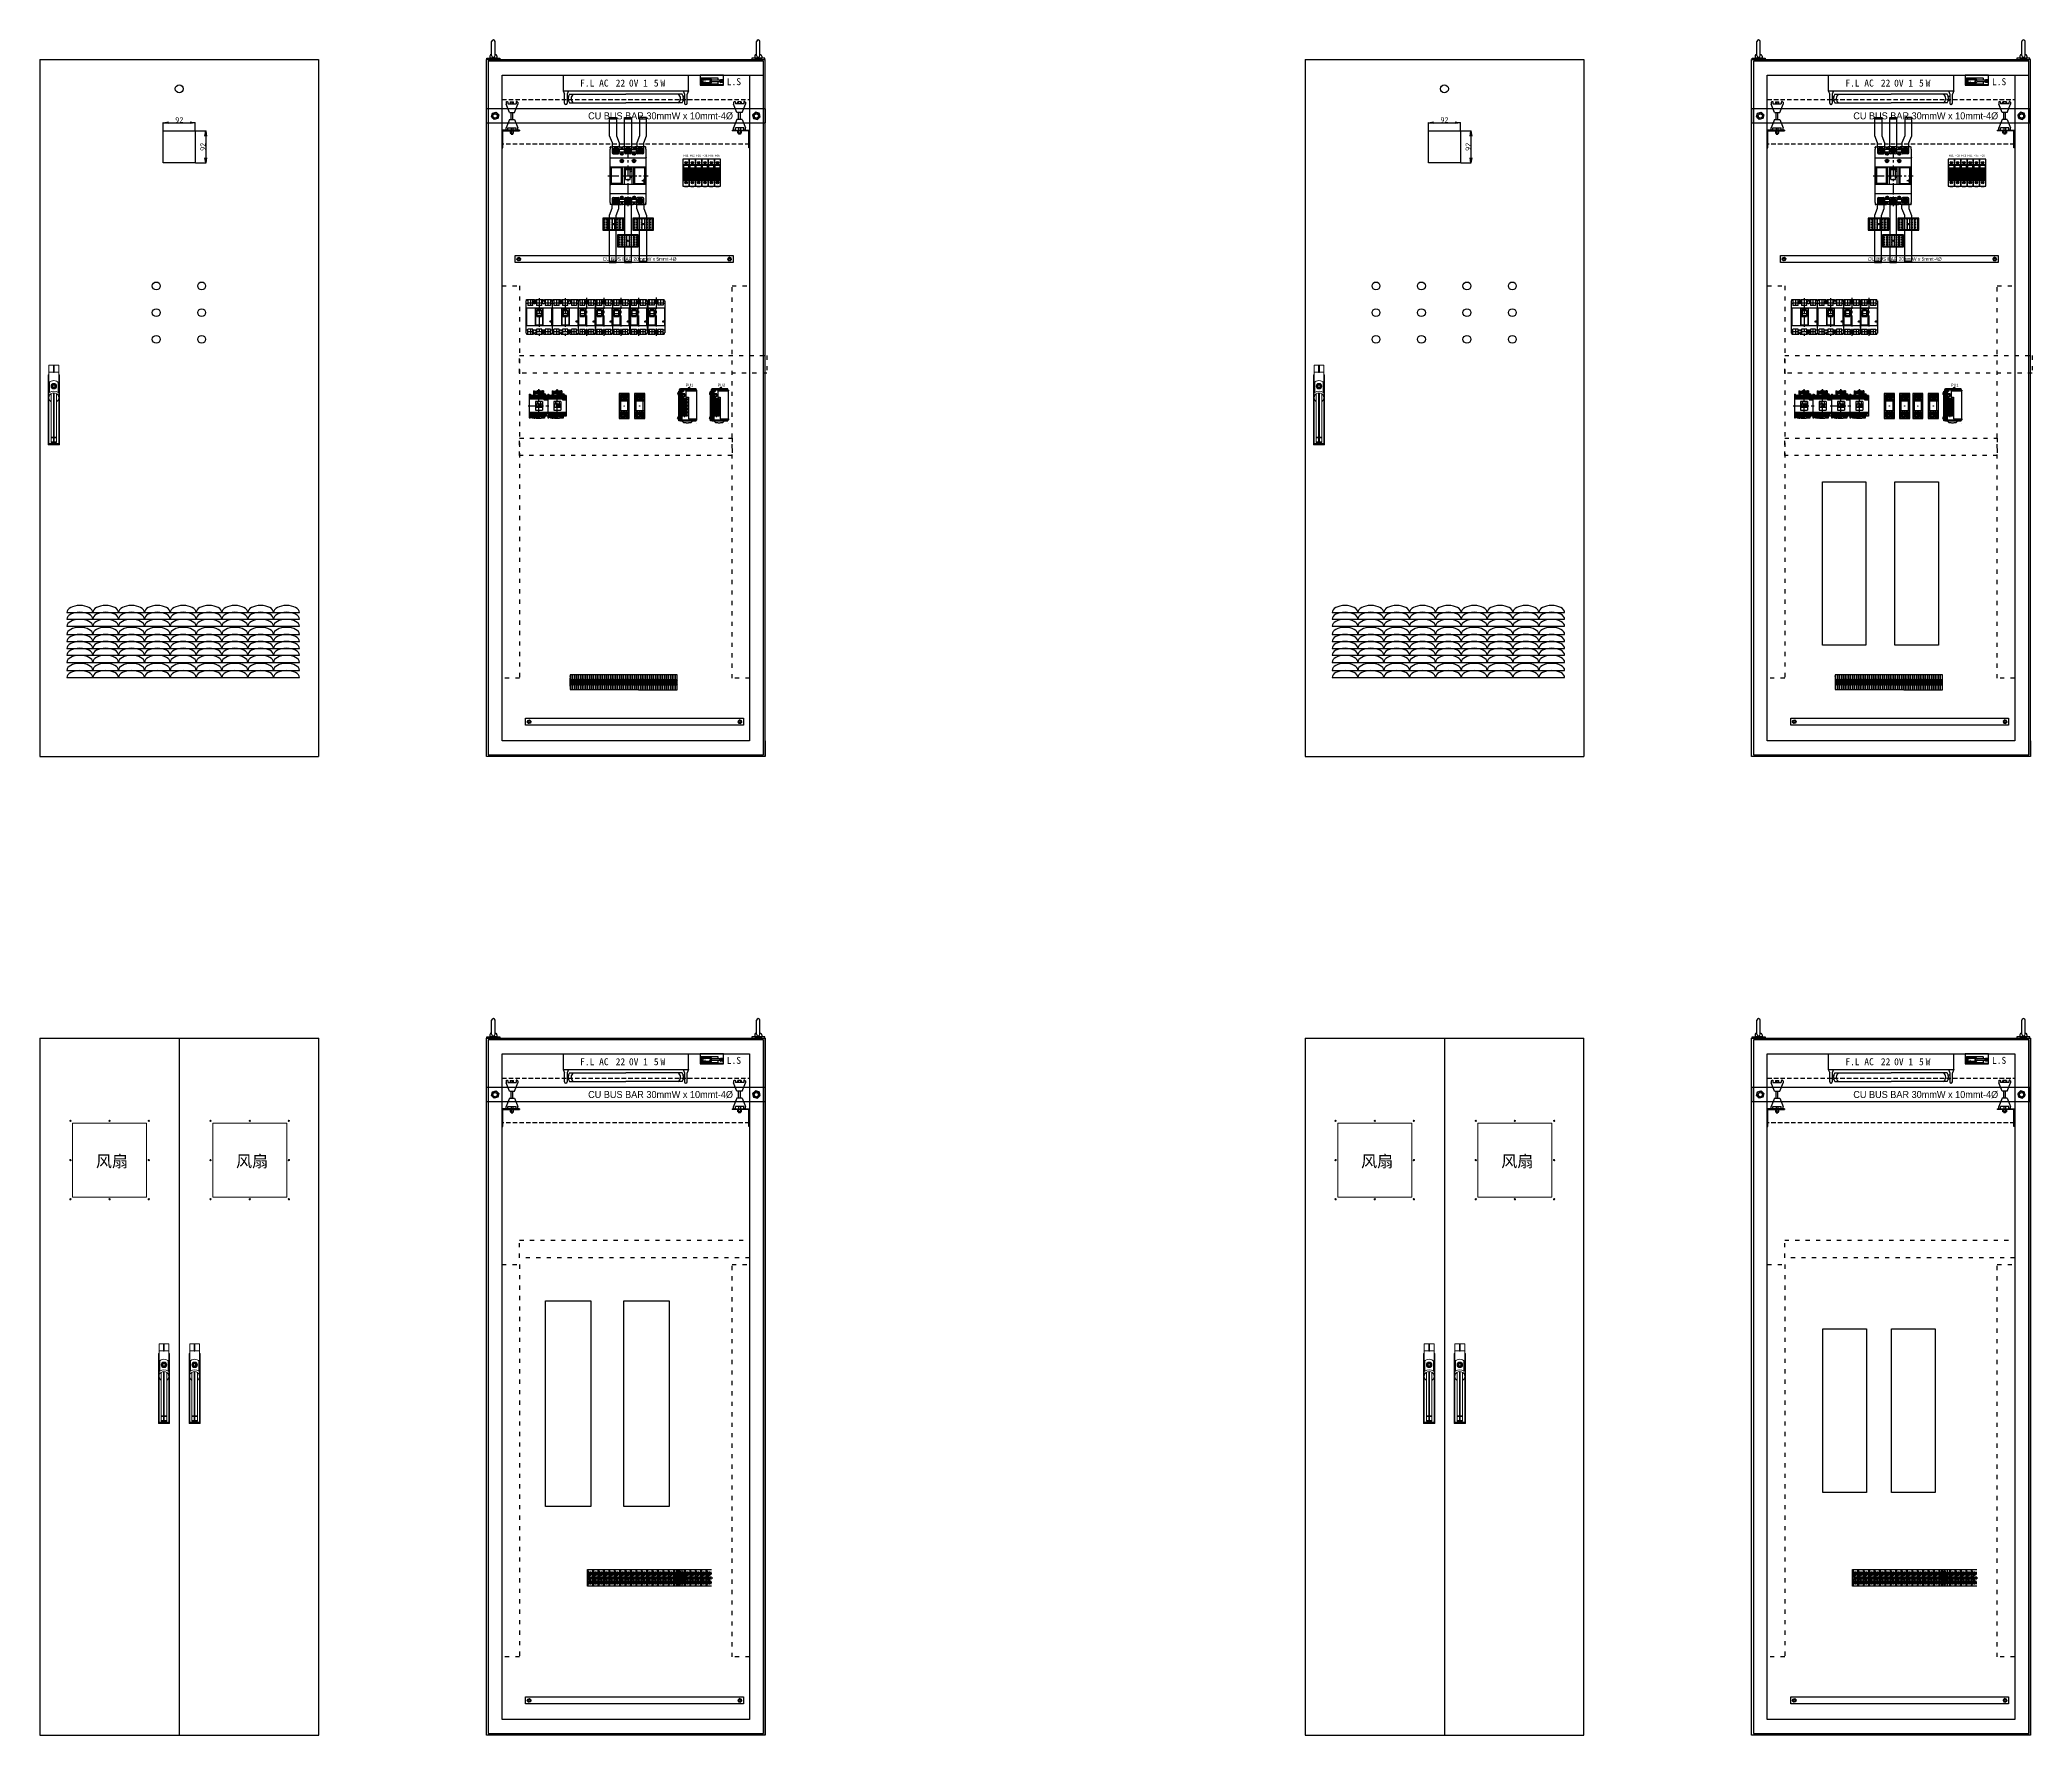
# Model space of a CAD drawing. Header units: millimetres. Extents: x 14879 to 47640, y -20740 to 344.
# Drawn here: x 41923 to 47640, y -4519 to 344 of the extents above.
import ezdxf
from ezdxf.enums import TextEntityAlignment as Align

# ---------------------------------------------------------------- set-up
doc = ezdxf.new("R2010")
doc.units = ezdxf.units.MM
for name, pattern in [('ACAD_ISO03W100', [30, 12, -18]), ('CENTER', [50.8, 31.75, -6.35, 6.35, -6.35]), ('DASHED', [19.05, 12.7, -6.35]), ('DOT', [0.559539, 0, -0.27977, 0, -0.27977]), ('HIDDEN2', [4.7625, 3.175, -1.5875]), ('NON_PLOTING', [0]), ('PHANTOM', [63.5, 31.75, -6.35, 6.35, -6.35, 6.35, -6.35])]:
    doc.linetypes.add(name, pattern=pattern)
for name, color, linetype in [('04部品記号', 3, 'Continuous'), ('0A', 7, 'Continuous'), ('0B', 6, 'Continuous'), ('0C', 3, 'Continuous'), ('0D', 2, 'Continuous'), ('1', 7, 'Continuous'), ('10', 6, 'CENTER'), ('F01_OUT', 6, 'Continuous'), ('F03_CNT', 1, 'CENTER'), ('F05_PRO', 4, 'Continuous'), ('F08_IMG', 2, 'PHANTOM'), ('TEXT', 3, 'Continuous'), ('图层1', 10, 'HIDDEN2')]:
    doc.layers.add(name, color=color, linetype=linetype)
for name, color, linetype, lineweight in [('CAXA4', 3, 'Continuous', 25), ('Z_OM_CENTER', 2, 'CENTER', 13), ('Z_OM_OUTLINE', 7, 'Continuous', 30), ('Z_OM_THIN_LINE', 2, 'Continuous', 13), ('粗线', 7, 'Continuous', 13), ('轮廓层', 7, 'Continuous', 30)]:
    doc.layers.add(name, color=color, linetype=linetype, lineweight=lineweight)
doc.styles.get("Standard").update_dxf_attribs({"font": ''})
doc.styles.add('SUNPOU', font='isocp.shx', dxfattribs={"bigfont": 'extfont.shx'})
doc.styles.add('UserTxtStyle2', font='')
doc.styles.add('型式1', font='PMingLiU.ttf', dxfattribs={"width": 0.85, "height": 2})
doc.styles.add('ＭＳＰゴシック', font='MS PGothic.ttf')
doc.styles.get('Standard').set_extended_font_data('SimSun')
doc.styles.get('UserTxtStyle2').set_extended_font_data('SimSun')
doc.dimstyles.new('電気標準', dxfattribs={"dimscale": 0, "dimtxt": 15, "dimasz": 15, "dimexe": 1, "dimexo": 1, "dimgap": 0.5, "dimtad": 1, "dimdec": 1, "dimlfac": -1, "dimrnd": 0.1, "dimzin": 12, "dimdsep": 46, "dimtxsty": 'SUNPOU', "dimblk1": 'OPEN', "dimblk2": 'OPEN', "dimsah": 1, "dimcen": 0.5, "dimclrd": 2, "dimclre": 2, "dimclrt": 7, "dimadec": 0, "dimazin": 0, "dimtfac": 1, "dimtdec": 1, "dimtmove": 0, "dimatfit": 3, "dimldrblk": 'OPEN', "dimfxl": 1, "dimtolj": 1, "dimtzin": 0, "dimarcsym": 0})

# ---------------------------------------------------------------- blocks, each defined once
blk = doc.blocks.new('_OPEN30')
at = {"color": 0, "linetype": 'ByBlock'}
for p, q in [((-1, 0.267949), (0, 0)), ((0, 0), (-1, -0.267949)), ((0, 0), (-1, 0))]:
    blk.add_line(p, q, dxfattribs=at)
blk = doc.blocks.new('830')
at = {"color": 1, "lineweight": 5}
for p, q in [((-14, 93), (14, 93)), ((-1, 73), (-14, 73)), ((-1, 73), (-1, 93)), ((0, 93), (0, 73)), ((1, 73), (1, 93)), ((1, 73), (14, 73)), ((-11.9, 44.8), (-11.9, 14.8)), ((-8, 11.5), (-8, -129)), ((-1, 14), (-1, -127)), ((1, 14), (1, -127)), ((8, 11.5), (8, -129)), ((12.1, 44.8), (12.1, 14.7)), ((-8, -113), (-1, -113)), ((1, -113), (8, -113)), ((-14, -131), (14, -131)), ((-8, -115), (-1, -115)), ((-8, -127), (8, -127)), ((-8, -129), (8, -129)), ((1, -115), (8, -115))]:
    blk.add_line(p, q, dxfattribs=at)
for points in [[(-14, 66), (-16, 66), (-16, -135), (16, -135), (16, 66), (14, 66)], [(-14, 93), (-14, -133), (14, -133), (14, 93)]]:
    blk.add_lwpolyline(points, dxfattribs=at)
for radius in [8, 6, 3]:
    blk.add_circle((0, 33), radius, dxfattribs=at)
for centre, radius, start, end in [((0, 73), 1, 180, 0), ((0, 30), 19, 42.5369, 137.4631), ((0, 0), 14, 304.8499, 235.1501), ((0, 0), 19, 50.6182, 128.9523), ((-6, 33), 2, 280.8069, 79.1931), ((-4.2, 37.2), 2, 235.8069, 34.1931), ((-4.2, 28.8), 2, 325.8069, 124.1931), ((0, 39), 2, 190.8069, 349.1931), ((0, 27), 2, 10.8069, 169.1931), ((4.2, 37.2), 2, 145.8069, 304.1931), ((4.2, 28.8), 2, 55.8069, 214.1931), ((6, 33), 2, 100.8069, 259.1931)]:
    blk.add_arc(centre, radius, start, end, dxfattribs=at)
blk = doc.blocks.new('歐規FUSE')
h = blk.add_hatch()
h.set_pattern_fill('ANSI31', color=5, scale=0.01, style=0)
h.set_pattern_definition([(45, (-188.019155, -125.580645), (-0.0224506403, 0.0224506403), [])])
h.paths.add_polyline_path([(2.1, -21.2), (15.8, -21.2), (15.8, 13.8), (2.1, 13.8)])
blk.add_line((2.1, 13.8), (15.8, 13.8))
at = {"color": 6}
blk.add_lwpolyline([(0, -38.5), (18, -38.5), (18, 38.5), (0, 38.5)], close=True, dxfattribs=at)
for points in [[(1, -22.5), (17, -22.5), (17, 22.5), (1, 22.5)], [(2.1, 21.3), (15.8, 21.3), (15.8, -21.2), (2.1, -21.2)], [(6.3, 24.5), (11.7, 24.5), (11.7, 22.5), (6.3, 22.5)]]:
    blk.add_lwpolyline(points, close=True)
at = {"color": 2}
for points in [[(9, 27.9), (7.7, 26.6), (7.1, 27.2), (8.4, 28.5)], [(8.4, 28.5), (7.5, 29.4), (8.1, 30), (9, 29.1)], [(9, 29.1), (10.3, 30.4), (10.9, 29.8), (9.6, 28.5)], [(9.6, 28.5), (10.5, 27.6), (9.9, 27), (9, 27.9)], [(9, -27.9), (7.7, -26.6), (7.1, -27.2), (8.4, -28.5)], [(8.4, -28.5), (7.5, -29.4), (8.1, -30), (9, -29.1)], [(9.6, -28.5), (10.5, -27.6), (9.9, -27), (9, -27.9)], [(9, -29.1), (10.3, -30.4), (10.9, -29.8), (9.6, -28.5)]]:
    blk.add_lwpolyline(points, dxfattribs=at)
at = {"color": 5}
blk.add_lwpolyline([(4.5, -38.5), (13.5, -38.5), (13.5, -40.3), (4.5, -40.3)], close=True, dxfattribs=at)
at = {"color": 2}
for centre, radius in [((9, 28.5), 3.5), ((9, 28.5), 3), ((9, -28.5), 3.5), ((9, -28.5), 3)]:
    blk.add_circle(centre, radius, dxfattribs=at)
at = {"color": 6}
blk.add_circle((9.3, 5.9), 1.4, dxfattribs=at)
at = {"color": 2, "insert": (9, -9.1), "char_height": 2.5, "width": 13.696, "attachment_point": 5}
blk.add_mtext('{\\fﾷsﾲￓﾩ\ufffaￅ￩|b0|i0|c136|p18;FUSE\\P\\PSFGN\\P\\H0.8x;500V~\\P10 x 38}', dxfattribs=at)
blk = doc.blocks.new('_OPEN')
at = {"color": 0, "linetype": 'ByBlock'}
for p, q in [((-1, 0.17), (0, 0)), ((0, 0), (-1, -0.17)), ((0, 0), (-1, 0))]:
    blk.add_line(p, q, dxfattribs=at)
blk = doc.blocks.new('*D256')
at = {"color": 2, "lineweight": -2}
for p, q in [((42277.1, 84.1), (42277.1, 107.5)), ((42292.1, 106.5), (42354.1, 106.5)), ((42369.1, 84.1), (42369.1, 107.5))]:
    blk.add_line(p, q, dxfattribs=at)
at = {"layer": 'DEFPOINTS', "color": 0}
for p in [(42277.1, 83.1), (42369.1, 106.5), (42369.1, 83.1)]:
    blk.add_point(p, dxfattribs=at)
at = {"color": 2, "lineweight": -2, "xscale": 15, "yscale": 15, "zscale": 15, "rotation": 180}
blk.add_blockref('_OPEN', (42277.1, 106.5), dxfattribs=at)
at = {"color": 2, "lineweight": -2, "xscale": 15, "yscale": 15, "zscale": 15}
blk.add_blockref('_OPEN', (42369.1, 106.5), dxfattribs=at)
at = {"color": 7, "insert": (42323.1, 114.5), "char_height": 15, "attachment_point": 5, "style": 'SUNPOU'}
blk.add_mtext('\\A1;92', dxfattribs=at)
blk = doc.blocks.new('*D257')
at = {"color": 2, "lineweight": -2}
for p, q in [((42370.1, 83.1), (42400.1, 83.1)), ((42399.1, 68.1), (42399.1, 6.1)), ((42370.1, -8.9), (42400.1, -8.9))]:
    blk.add_line(p, q, dxfattribs=at)
at = {"layer": 'DEFPOINTS', "color": 0}
for p in [(42369.1, 83.1), (42369.1, -8.9), (42399.1, -8.9)]:
    blk.add_point(p, dxfattribs=at)
at = {"color": 2, "lineweight": -2, "xscale": 15, "yscale": 15, "zscale": 15}
for p, rotation in [((42399.1, 83.1), 90), ((42399.1, -8.9), 270)]:
    blk.add_blockref('_OPEN', p, dxfattribs=dict(at, rotation=rotation))
at = {"color": 7, "insert": (42391.1, 37.1), "char_height": 15, "attachment_point": 5, "rotation": 90, "style": 'SUNPOU'}
blk.add_mtext('\\A1;92', dxfattribs=at)
blk = doc.blocks.new('*D258')
at = {"color": 2, "lineweight": -2}
for p, q in [((45907.4, 84.1), (45907.4, 107.5)), ((45922.4, 106.5), (45984.4, 106.5)), ((45999.4, 84.1), (45999.4, 107.5))]:
    blk.add_line(p, q, dxfattribs=at)
at = {"layer": 'DEFPOINTS', "color": 0}
for p in [(45907.4, 83.1), (45999.4, 106.5), (45999.4, 83.1)]:
    blk.add_point(p, dxfattribs=at)
at = {"color": 2, "lineweight": -2, "xscale": 15, "yscale": 15, "zscale": 15, "rotation": 180}
blk.add_blockref('_OPEN', (45907.4, 106.5), dxfattribs=at)
at = {"color": 2, "lineweight": -2, "xscale": 15, "yscale": 15, "zscale": 15}
blk.add_blockref('_OPEN', (45999.4, 106.5), dxfattribs=at)
at = {"color": 7, "insert": (45953.4, 114.5), "char_height": 15, "attachment_point": 5, "style": 'SUNPOU'}
blk.add_mtext('\\A1;92', dxfattribs=at)
blk = doc.blocks.new('*D259')
at = {"color": 2, "lineweight": -2}
for p, q in [((46000.4, 83.1), (46030.4, 83.1)), ((46029.4, 68.1), (46029.4, 6.1)), ((46000.4, -8.9), (46030.4, -8.9))]:
    blk.add_line(p, q, dxfattribs=at)
at = {"layer": 'DEFPOINTS', "color": 0}
for p in [(45999.4, 83.1), (45999.4, -8.9), (46029.4, -8.9)]:
    blk.add_point(p, dxfattribs=at)
at = {"color": 2, "lineweight": -2, "xscale": 15, "yscale": 15, "zscale": 15}
for p, rotation in [((46029.4, 83.1), 90), ((46029.4, -8.9), 270)]:
    blk.add_blockref('_OPEN', p, dxfattribs=dict(at, rotation=rotation))
at = {"color": 7, "insert": (46021.4, 37.1), "char_height": 15, "attachment_point": 5, "rotation": 90, "style": 'SUNPOU'}
blk.add_mtext('\\A1;92', dxfattribs=at)

msp = doc.modelspace()

# ---------------------------------------------------------------- linework, layer by layer
for p, q in [((41923.1, 288.21), (42723.1, 288.21)), ((41923.1, 288.21), (41923.1, -1711.79)), ((42723.1, 288.21), (42723.1, -1711.79)), ((43204.5, 288.21), (44004.5, 288.21)), ((43204.5, -1711.79), (43204.5, 288.21)), ((43214.5, 297.79), (43214.5, 291.23)), ((43234.5, 291.23), (43214.5, 291.23)), ((43234.5, 291.23), (43214.5, 291.23)), ((43214.5, 291.23), (43234.5, 291.23)), ((43214.5, 291.23), (43234.5, 291.23)), ((43219.5, 303.12), (43215.76, 300.7)), ((43219.5, 299.14), (43219.5, 339.14)), ((43229.5, 299.14), (43229.5, 339.14)), ((43229.5, 303.12), (43233.24, 300.7)), ((43234.5, 297.79), (43234.5, 291.23)), ((44003.21, 291.23), (43965.78, 291.23)), ((43965.78, 291.23), (43965.78, 288.21)), ((43965.78, 288.21), (44003.21, 288.21)), ((43974.5, 297.79), (43974.5, 291.23)), ((43974.5, 291.23), (43994.5, 291.23)), ((43974.5, 291.23), (43994.5, 291.23)), ((43994.5, 291.23), (43974.5, 291.23)), ((43994.5, 291.23), (43974.5, 291.23)), ((43979.5, 303.12), (43975.76, 300.7)), ((43979.5, 299.14), (43979.5, 339.14)), ((43989.5, 299.14), (43989.5, 339.14)), ((43989.5, 303.12), (43993.24, 300.7)), ((43994.5, 297.79), (43994.5, 291.23)), ((44003.21, 288.21), (44003.21, 291.23)), ((44004.5, -1711.79), (44004.5, 288.21)), ((45553.44, 288.21), (46353.44, 288.21)), ((45553.44, 288.21), (45553.44, -1711.79)), ((46353.44, 288.21), (46353.44, -1711.79)), ((46834.85, 288.21), (47634.85, 288.21)), ((46834.85, -1711.79), (46834.85, 288.21)), ((46844.85, 297.79), (46844.85, 291.23)), ((46864.85, 291.23), (46844.85, 291.23)), ((46864.85, 291.23), (46844.85, 291.23)), ((46844.85, 291.23), (46864.85, 291.23)), ((46844.85, 291.23), (46864.85, 291.23)), ((46849.85, 303.12), (46846.1, 300.7)), ((46849.85, 299.14), (46849.85, 339.14)), ((46859.85, 299.14), (46859.85, 339.14)), ((46859.85, 303.12), (46863.59, 300.7)), ((46864.85, 297.79), (46864.85, 291.23)), ((47633.56, 291.23), (47596.13, 291.23)), ((47596.13, 291.23), (47596.13, 288.21)), ((47596.13, 288.21), (47633.56, 288.21)), ((47604.85, 297.79), (47604.85, 291.23)), ((47604.85, 291.23), (47624.85, 291.23)), ((47604.85, 291.23), (47624.85, 291.23)), ((47624.85, 291.23), (47604.85, 291.23)), ((47624.85, 291.23), (47604.85, 291.23)), ((47609.85, 303.12), (47606.1, 300.7)), ((47609.85, 299.14), (47609.85, 339.14)), ((47619.85, 299.14), (47619.85, 339.14)), ((47619.85, 303.12), (47623.59, 300.7)), ((47624.85, 297.79), (47624.85, 291.23)), ((47633.56, 288.21), (47633.56, 291.23)), ((47634.85, -1711.79), (47634.85, 288.21)), ((43209.5, 283.21), (43209.5, -1706.79)), ((43999.5, 283.21), (43209.5, 283.21)), ((43249.5, 243.21), (43999.5, 243.21)), ((43249.5, -1666.79), (43249.5, 243.21)), ((43424.5, 243.21), (43424.5, 198.21)), ((43424.5, 243.21), (43784.5, 243.21)), ((43784.5, 198.21), (43784.5, 243.21)), ((43884.59, 243.21), (43817.69, 243.21)), ((43817.69, 243.21), (43817.69, 214.39)), ((43884.59, 214.39), (43884.59, 243.21)), ((43959.5, 243.21), (43959.5, -1666.79)), ((43999.5, -1706.79), (43999.5, 283.21)), ((46839.85, 283.21), (46839.85, -1706.79)), ((47629.85, 283.21), (46839.85, 283.21)), ((46879.85, 243.21), (47629.85, 243.21)), ((46879.85, -1666.79), (46879.85, 243.21)), ((47054.85, 243.21), (47054.85, 198.21)), ((47054.85, 243.21), (47414.85, 243.21)), ((47414.85, 198.21), (47414.85, 243.21)), ((47514.94, 243.21), (47448.04, 243.21)), ((47448.04, 243.21), (47448.04, 214.39)), ((47514.94, 214.39), (47514.94, 243.21)), ((47589.85, 243.21), (47589.85, -1666.79)), ((47629.85, -1706.79), (47629.85, 283.21)), ((43424.5, 198.21), (43784.5, 198.21)), ((43424.5, 198.21), (43428.51, 188.21)), ((43428.51, 162.57), (43428.51, 188.21)), ((43439.91, 198.21), (43435.91, 188.21)), ((43435.91, 188.21), (43435.91, 162.57)), ((43435.91, 181.58), (43440.23, 181.58)), ((43443.2, 188.21), (43604.5, 188.21)), ((43765.8, 188.21), (43604.5, 188.21)), ((43773.09, 181.58), (43768.77, 181.58)), ((43769.08, 198.21), (43773.09, 188.21)), ((43773.09, 188.21), (43773.09, 162.57)), ((43784.5, 198.21), (43780.49, 188.21)), ((43780.49, 162.57), (43780.49, 188.21)), ((43817.69, 216.39), (43884.59, 216.39)), ((43817.69, 214.39), (43884.59, 214.39)), ((47054.85, 198.21), (47414.85, 198.21)), ((47054.85, 198.21), (47058.85, 188.21)), ((47058.85, 162.57), (47058.85, 188.21)), ((47070.26, 198.21), (47066.25, 188.21)), ((47066.25, 188.21), (47066.25, 162.57)), ((47066.25, 181.58), (47070.58, 181.58)), ((47073.54, 188.21), (47234.85, 188.21)), ((47396.15, 188.21), (47234.85, 188.21)), ((47403.44, 181.58), (47399.12, 181.58)), ((47399.43, 198.21), (47403.44, 188.21)), ((47403.44, 188.21), (47403.44, 162.57)), ((47414.85, 198.21), (47410.84, 188.21)), ((47410.84, 162.57), (47410.84, 188.21)), ((47448.04, 216.39), (47514.94, 216.39)), ((47448.04, 214.39), (47514.94, 214.39)), ((44004.5, 145.82), (43204.2, 145.82)), ((43204.2, 145.82), (43204.2, 105.82)), ((43432.41, 159.07), (43432.01, 159.07)), ((43435.91, 169.84), (43440.23, 169.84)), ((43443.2, 163.21), (43604.5, 163.21)), ((43765.8, 163.21), (43604.5, 163.21)), ((43773.09, 169.84), (43768.77, 169.84)), ((43776.59, 159.07), (43776.99, 159.07)), ((44004.2, 105.82), (44004.2, 145.82)), ((44004.2, 145.82), (44004.2, 105.82)), ((44004.2, 145.82), (44004.2, 105.82)), ((47634.85, 145.82), (46834.55, 145.82)), ((46834.55, 145.82), (46834.55, 105.82)), ((47062.75, 159.07), (47062.35, 159.07)), ((47066.25, 169.84), (47070.58, 169.84)), ((47073.54, 163.21), (47234.85, 163.21)), ((47396.15, 163.21), (47234.85, 163.21)), ((47403.44, 169.84), (47399.12, 169.84)), ((47406.94, 159.07), (47407.34, 159.07)), ((47634.55, 105.82), (47634.55, 145.82)), ((47634.55, 145.82), (47634.55, 105.82)), ((47634.55, 145.82), (47634.55, 105.82)), ((42277.1, 83.05), (42369.1, 83.05)), ((42277.1, -8.95), (42277.1, 83.05)), ((42369.1, 83.05), (42369.1, -8.95)), ((43204.2, 105.82), (44004.5, 105.82)), ((45907.44, 83.05), (45999.44, 83.05)), ((45907.44, -8.95), (45907.44, 83.05)), ((45999.44, 83.05), (45999.44, -8.95)), ((46834.55, 105.82), (47634.85, 105.82)), ((42369.1, -8.95), (42277.1, -8.95)), ((45999.44, -8.95), (45907.44, -8.95)), ((43598.72, -167.43), (43538.72, -167.43)), ((43538.72, -167.43), (43538.72, -201.43)), ((43595.72, -169.13), (43541.72, -169.13)), ((43541.72, -169.13), (43541.72, -199.73)), ((43551.19, -169.13), (43551.19, -199.73)), ((43552.56, -169.13), (43552.56, -199.73)), ((43565.25, -169.13), (43565.25, -199.73)), ((43572.2, -169.13), (43572.2, -199.73)), ((43584.89, -169.13), (43584.89, -199.73)), ((43586.26, -169.13), (43586.26, -199.73)), ((43595.72, -199.73), (43595.72, -169.13)), ((43598.72, -201.43), (43598.72, -167.43)), ((43684.36, -167.43), (43624.36, -167.43)), ((43624.36, -167.43), (43624.36, -201.43)), ((43681.36, -169.13), (43627.36, -169.13)), ((43627.36, -169.13), (43627.36, -199.73)), ((43636.82, -169.13), (43636.82, -199.73)), ((43638.2, -169.13), (43638.2, -199.73)), ((43650.89, -169.13), (43650.89, -199.73)), ((43657.83, -169.13), (43657.83, -199.73)), ((43670.52, -169.13), (43670.52, -199.73)), ((43671.9, -169.13), (43671.9, -199.73)), ((43681.36, -199.73), (43681.36, -169.13)), ((43684.36, -201.43), (43684.36, -167.43)), ((47229.07, -167.43), (47169.07, -167.43)), ((47169.07, -167.43), (47169.07, -201.43)), ((47226.07, -169.13), (47172.07, -169.13)), ((47172.07, -169.13), (47172.07, -199.73)), ((47181.53, -169.13), (47181.53, -199.73)), ((47182.9, -169.13), (47182.9, -199.73)), ((47195.6, -169.13), (47195.6, -199.73)), ((47202.54, -169.13), (47202.54, -199.73)), ((47215.23, -169.13), (47215.23, -199.73)), ((47216.61, -169.13), (47216.61, -199.73)), ((47226.07, -199.73), (47226.07, -169.13)), ((47229.07, -201.43), (47229.07, -167.43)), ((47314.71, -167.43), (47254.71, -167.43)), ((47254.71, -167.43), (47254.71, -201.43)), ((47311.71, -169.13), (47257.71, -169.13)), ((47257.71, -169.13), (47257.71, -199.73)), ((47267.17, -169.13), (47267.17, -199.73)), ((47268.54, -169.13), (47268.54, -199.73)), ((47281.23, -169.13), (47281.23, -199.73)), ((47288.18, -169.13), (47288.18, -199.73)), ((47300.87, -169.13), (47300.87, -199.73)), ((47302.24, -169.13), (47302.24, -199.73)), ((47311.71, -199.73), (47311.71, -169.13)), ((47314.71, -201.43), (47314.71, -167.43)), ((43538.72, -201.43), (43598.72, -201.43)), ((43541.72, -199.73), (43595.72, -199.73)), ((43569.72, -184.43), (43567.72, -184.43)), ((43568.72, -185.43), (43568.72, -183.43)), ((43568.72, -184.43), (43568.72, -185.43)), ((43568.72, -184.43), (43569.72, -184.43)), ((43640.17, -215.38), (43580.17, -215.38)), ((43580.17, -215.38), (43580.17, -249.38)), ((43637.17, -217.08), (43583.17, -217.08)), ((43583.17, -217.08), (43583.17, -247.68)), ((43592.63, -217.08), (43592.63, -247.68)), ((43594.01, -217.08), (43594.01, -247.68)), ((43606.7, -217.08), (43606.7, -247.68)), ((43613.64, -217.08), (43613.64, -247.68)), ((43624.36, -201.43), (43684.36, -201.43)), ((43626.33, -217.08), (43626.33, -247.68)), ((43627.36, -199.73), (43681.36, -199.73)), ((43627.71, -217.08), (43627.71, -247.68)), ((43637.17, -247.68), (43637.17, -217.08)), ((43640.17, -249.38), (43640.17, -215.38)), ((43655.36, -184.43), (43653.36, -184.43)), ((43654.36, -185.43), (43654.36, -183.43)), ((43654.36, -184.43), (43654.36, -185.43)), ((43654.36, -184.43), (43655.36, -184.43)), ((47169.07, -201.43), (47229.07, -201.43)), ((47172.07, -199.73), (47226.07, -199.73)), ((47200.07, -184.43), (47198.07, -184.43)), ((47199.07, -185.43), (47199.07, -183.43)), ((47199.07, -184.43), (47199.07, -185.43)), ((47199.07, -184.43), (47200.07, -184.43)), ((47270.52, -215.38), (47210.52, -215.38)), ((47210.52, -215.38), (47210.52, -249.38)), ((47267.52, -217.08), (47213.52, -217.08)), ((47213.52, -217.08), (47213.52, -247.68)), ((47222.98, -217.08), (47222.98, -247.68)), ((47224.35, -217.08), (47224.35, -247.68)), ((47237.04, -217.08), (47237.04, -247.68)), ((47243.99, -217.08), (47243.99, -247.68)), ((47254.71, -201.43), (47314.71, -201.43)), ((47256.68, -217.08), (47256.68, -247.68)), ((47257.71, -199.73), (47311.71, -199.73)), ((47258.05, -217.08), (47258.05, -247.68)), ((47267.52, -247.68), (47267.52, -217.08)), ((47270.52, -249.38), (47270.52, -215.38)), ((47285.71, -184.43), (47283.71, -184.43)), ((47284.71, -185.43), (47284.71, -183.43)), ((47284.71, -184.43), (47284.71, -185.43)), ((47284.71, -184.43), (47285.71, -184.43)), ((43287.21, -274.74), (43912.3, -274.74)), ((43287.21, -294.74), (43287.21, -274.74)), ((43580.17, -249.38), (43640.17, -249.38)), ((43583.17, -247.68), (43637.17, -247.68)), ((43611.17, -232.38), (43609.17, -232.38)), ((43610.17, -233.38), (43610.17, -231.38)), ((43610.17, -232.38), (43610.17, -233.38)), ((43610.17, -232.38), (43611.17, -232.38)), ((43912.3, -274.74), (43912.3, -294.74)), ((46917.56, -274.74), (47542.65, -274.74)), ((46917.56, -294.74), (46917.56, -274.74)), ((47210.52, -249.38), (47270.52, -249.38)), ((47213.52, -247.68), (47267.52, -247.68)), ((47241.52, -232.38), (47239.52, -232.38)), ((47240.52, -233.38), (47240.52, -231.38)), ((47240.52, -232.38), (47240.52, -233.38)), ((47240.52, -232.38), (47241.52, -232.38)), ((47542.65, -274.74), (47542.65, -294.74)), ((43912.3, -294.74), (43287.21, -294.74)), ((47542.65, -294.74), (46917.56, -294.74)), ((47037.91, -923.65), (47162.91, -923.65)), ((47037.91, -1392.65), (47037.91, -923.65)), ((47162.91, -923.65), (47162.91, -1392.65)), ((47245.69, -923.65), (47370.69, -923.65)), ((47245.69, -1392.65), (47245.69, -923.65)), ((47370.69, -923.65), (47370.69, -1392.65)), ((42000.75, -1298.59), (42074.88, -1298.59)), ((42074.88, -1298.59), (42149.01, -1298.59)), ((42149.01, -1298.59), (42223.14, -1298.59)), ((42223.14, -1298.59), (42297.28, -1298.59)), ((42297.28, -1298.59), (42371.41, -1298.59)), ((42371.41, -1298.59), (42445.54, -1298.59)), ((42445.54, -1298.59), (42519.67, -1298.59)), ((42519.67, -1298.59), (42593.8, -1298.59)), ((42593.8, -1298.59), (42667.93, -1298.59)), ((45631.1, -1298.59), (45705.23, -1298.59)), ((45705.23, -1298.59), (45779.36, -1298.59)), ((45779.36, -1298.59), (45853.49, -1298.59)), ((45853.49, -1298.59), (45927.62, -1298.59)), ((45927.62, -1298.59), (46001.75, -1298.59)), ((46001.75, -1298.59), (46075.88, -1298.59)), ((46075.88, -1298.59), (46150.01, -1298.59)), ((46150.01, -1298.59), (46224.15, -1298.59)), ((46224.15, -1298.59), (46298.28, -1298.59)), ((42000.75, -1317.92), (42074.88, -1317.92)), ((42000.75, -1338.4), (42074.88, -1338.4)), ((42000.75, -1361.43), (42074.88, -1361.43)), ((42074.88, -1317.92), (42149.01, -1317.92)), ((42074.88, -1338.4), (42149.01, -1338.4)), ((42074.88, -1361.43), (42149.01, -1361.43)), ((42149.01, -1317.92), (42223.14, -1317.92)), ((42149.01, -1338.4), (42223.14, -1338.4)), ((42149.01, -1361.43), (42223.14, -1361.43)), ((42223.14, -1317.92), (42297.28, -1317.92)), ((42223.14, -1338.4), (42297.28, -1338.4)), ((42223.14, -1361.43), (42297.28, -1361.43)), ((42297.28, -1317.92), (42371.41, -1317.92)), ((42297.28, -1338.4), (42371.41, -1338.4)), ((42297.28, -1361.43), (42371.41, -1361.43)), ((42371.41, -1317.92), (42445.54, -1317.92)), ((42371.41, -1338.4), (42445.54, -1338.4)), ((42371.41, -1361.43), (42445.54, -1361.43)), ((42445.54, -1317.92), (42519.67, -1317.92)), ((42445.54, -1338.4), (42519.67, -1338.4)), ((42445.54, -1361.43), (42519.67, -1361.43)), ((42519.67, -1317.92), (42593.8, -1317.92)), ((42519.67, -1338.4), (42593.8, -1338.4)), ((42519.67, -1361.43), (42593.8, -1361.43)), ((42593.8, -1317.92), (42667.93, -1317.92)), ((42593.8, -1338.4), (42667.93, -1338.4)), ((42593.8, -1361.43), (42667.93, -1361.43)), ((45631.1, -1317.92), (45705.23, -1317.92)), ((45631.1, -1338.4), (45705.23, -1338.4)), ((45631.1, -1361.43), (45705.23, -1361.43)), ((45705.23, -1317.92), (45779.36, -1317.92)), ((45705.23, -1338.4), (45779.36, -1338.4)), ((45705.23, -1361.43), (45779.36, -1361.43)), ((45779.36, -1317.92), (45853.49, -1317.92)), ((45779.36, -1338.4), (45853.49, -1338.4)), ((45779.36, -1361.43), (45853.49, -1361.43)), ((45853.49, -1317.92), (45927.62, -1317.92)), ((45853.49, -1338.4), (45927.62, -1338.4)), ((45853.49, -1361.43), (45927.62, -1361.43)), ((45927.62, -1317.92), (46001.75, -1317.92)), ((45927.62, -1338.4), (46001.75, -1338.4)), ((45927.62, -1361.43), (46001.75, -1361.43)), ((46001.75, -1317.92), (46075.88, -1317.92)), ((46001.75, -1338.4), (46075.88, -1338.4)), ((46001.75, -1361.43), (46075.88, -1361.43)), ((46075.88, -1317.92), (46150.01, -1317.92)), ((46075.88, -1338.4), (46150.01, -1338.4)), ((46075.88, -1361.43), (46150.01, -1361.43)), ((46150.01, -1317.92), (46224.15, -1317.92)), ((46150.01, -1338.4), (46224.15, -1338.4)), ((46150.01, -1361.43), (46224.15, -1361.43)), ((46224.15, -1317.92), (46298.28, -1317.92)), ((46224.15, -1338.4), (46298.28, -1338.4)), ((46224.15, -1361.43), (46298.28, -1361.43)), ((42000.75, -1381.91), (42074.88, -1381.91)), ((42000.75, -1401.91), (42074.88, -1401.91)), ((42000.75, -1421.24), (42074.88, -1421.24)), ((42074.88, -1381.91), (42149.01, -1381.91)), ((42074.88, -1401.91), (42149.01, -1401.91)), ((42074.88, -1421.24), (42149.01, -1421.24)), ((42149.01, -1381.91), (42223.14, -1381.91)), ((42149.01, -1401.91), (42223.14, -1401.91)), ((42149.01, -1421.24), (42223.14, -1421.24)), ((42223.14, -1381.91), (42297.28, -1381.91)), ((42223.14, -1401.91), (42297.28, -1401.91)), ((42223.14, -1421.24), (42297.28, -1421.24)), ((42297.28, -1381.91), (42371.41, -1381.91)), ((42297.28, -1401.91), (42371.41, -1401.91)), ((42297.28, -1421.24), (42371.41, -1421.24)), ((42371.41, -1381.91), (42445.54, -1381.91)), ((42371.41, -1401.91), (42445.54, -1401.91)), ((42371.41, -1421.24), (42445.54, -1421.24)), ((42445.54, -1381.91), (42519.67, -1381.91)), ((42445.54, -1401.91), (42519.67, -1401.91)), ((42445.54, -1421.24), (42519.67, -1421.24)), ((42519.67, -1381.91), (42593.8, -1381.91)), ((42519.67, -1401.91), (42593.8, -1401.91)), ((42519.67, -1421.24), (42593.8, -1421.24)), ((42593.8, -1381.91), (42667.93, -1381.91)), ((42593.8, -1401.91), (42667.93, -1401.91)), ((42593.8, -1421.24), (42667.93, -1421.24)), ((45631.1, -1381.91), (45705.23, -1381.91)), ((45631.1, -1401.91), (45705.23, -1401.91)), ((45631.1, -1421.24), (45705.23, -1421.24)), ((45705.23, -1381.91), (45779.36, -1381.91)), ((45705.23, -1401.91), (45779.36, -1401.91)), ((45705.23, -1421.24), (45779.36, -1421.24)), ((45779.36, -1381.91), (45853.49, -1381.91)), ((45779.36, -1401.91), (45853.49, -1401.91)), ((45779.36, -1421.24), (45853.49, -1421.24)), ((45853.49, -1381.91), (45927.62, -1381.91)), ((45853.49, -1401.91), (45927.62, -1401.91)), ((45853.49, -1421.24), (45927.62, -1421.24)), ((45927.62, -1381.91), (46001.75, -1381.91)), ((45927.62, -1401.91), (46001.75, -1401.91)), ((45927.62, -1421.24), (46001.75, -1421.24)), ((46001.75, -1381.91), (46075.88, -1381.91)), ((46001.75, -1401.91), (46075.88, -1401.91)), ((46001.75, -1421.24), (46075.88, -1421.24)), ((46075.88, -1381.91), (46150.01, -1381.91)), ((46075.88, -1401.91), (46150.01, -1401.91)), ((46075.88, -1421.24), (46150.01, -1421.24)), ((46150.01, -1381.91), (46224.15, -1381.91)), ((46150.01, -1401.91), (46224.15, -1401.91)), ((46150.01, -1421.24), (46224.15, -1421.24)), ((46224.15, -1381.91), (46298.28, -1381.91)), ((46224.15, -1401.91), (46298.28, -1401.91)), ((46224.15, -1421.24), (46298.28, -1421.24)), ((47162.91, -1392.65), (47037.91, -1392.65)), ((47370.69, -1392.65), (47245.69, -1392.65)), ((42000.75, -1441.71), (42074.88, -1441.71)), ((42000.75, -1464.75), (42074.88, -1464.75)), ((42000.75, -1485.23), (42074.88, -1485.23)), ((42074.88, -1441.71), (42149.01, -1441.71)), ((42074.88, -1464.75), (42149.01, -1464.75)), ((42074.88, -1485.23), (42149.01, -1485.23)), ((42149.01, -1441.71), (42223.14, -1441.71)), ((42149.01, -1464.75), (42223.14, -1464.75)), ((42149.01, -1485.23), (42223.14, -1485.23)), ((42223.14, -1441.71), (42297.28, -1441.71)), ((42223.14, -1464.75), (42297.28, -1464.75)), ((42223.14, -1485.23), (42297.28, -1485.23)), ((42297.28, -1441.71), (42371.41, -1441.71)), ((42297.28, -1464.75), (42371.41, -1464.75)), ((42297.28, -1485.23), (42371.41, -1485.23)), ((42371.41, -1441.71), (42445.54, -1441.71)), ((42371.41, -1464.75), (42445.54, -1464.75)), ((42371.41, -1485.23), (42445.54, -1485.23)), ((42445.54, -1441.71), (42519.67, -1441.71)), ((42445.54, -1464.75), (42519.67, -1464.75)), ((42445.54, -1485.23), (42519.67, -1485.23)), ((42519.67, -1441.71), (42593.8, -1441.71)), ((42519.67, -1464.75), (42593.8, -1464.75)), ((42519.67, -1485.23), (42593.8, -1485.23)), ((42593.8, -1441.71), (42667.93, -1441.71)), ((42593.8, -1464.75), (42667.93, -1464.75)), ((42593.8, -1485.23), (42667.93, -1485.23)), ((45631.1, -1441.71), (45705.23, -1441.71)), ((45631.1, -1464.75), (45705.23, -1464.75)), ((45631.1, -1485.23), (45705.23, -1485.23)), ((45705.23, -1441.71), (45779.36, -1441.71)), ((45705.23, -1464.75), (45779.36, -1464.75)), ((45705.23, -1485.23), (45779.36, -1485.23)), ((45779.36, -1441.71), (45853.49, -1441.71)), ((45779.36, -1464.75), (45853.49, -1464.75)), ((45779.36, -1485.23), (45853.49, -1485.23)), ((45853.49, -1441.71), (45927.62, -1441.71)), ((45853.49, -1464.75), (45927.62, -1464.75)), ((45853.49, -1485.23), (45927.62, -1485.23)), ((45927.62, -1441.71), (46001.75, -1441.71)), ((45927.62, -1464.75), (46001.75, -1464.75)), ((45927.62, -1485.23), (46001.75, -1485.23)), ((46001.75, -1441.71), (46075.88, -1441.71)), ((46001.75, -1464.75), (46075.88, -1464.75)), ((46001.75, -1485.23), (46075.88, -1485.23)), ((46075.88, -1441.71), (46150.01, -1441.71)), ((46075.88, -1464.75), (46150.01, -1464.75)), ((46075.88, -1485.23), (46150.01, -1485.23)), ((46150.01, -1441.71), (46224.15, -1441.71)), ((46150.01, -1464.75), (46224.15, -1464.75)), ((46150.01, -1485.23), (46224.15, -1485.23)), ((46224.15, -1441.71), (46298.28, -1441.71)), ((46224.15, -1464.75), (46298.28, -1464.75)), ((46224.15, -1485.23), (46298.28, -1485.23)), ((43316.83, -1602.24), (43941.92, -1602.24)), ((43316.83, -1622.24), (43316.83, -1602.24)), ((43941.92, -1622.24), (43316.83, -1622.24)), ((43941.92, -1602.24), (43941.92, -1622.24)), ((46947.18, -1602.24), (47572.27, -1602.24)), ((46947.18, -1622.24), (46947.18, -1602.24)), ((47572.27, -1622.24), (46947.18, -1622.24)), ((47572.27, -1602.24), (47572.27, -1622.24)), ((41923.1, -1711.79), (42723.1, -1711.79)), ((44004.5, -1711.79), (43204.5, -1711.79)), ((43209.5, -1706.79), (43999.5, -1706.79)), ((43959.5, -1666.79), (43249.5, -1666.79)), ((43999.5, -1706.79), (43999.5, -1666.79)), ((44004.5, -1666.79), (44004.5, -1711.79)), ((45553.44, -1711.79), (46353.44, -1711.79)), ((47634.85, -1711.79), (46834.85, -1711.79)), ((46839.85, -1706.79), (47629.85, -1706.79)), ((47589.85, -1666.79), (46879.85, -1666.79)), ((47629.85, -1706.79), (47629.85, -1666.79)), ((47634.85, -1666.79), (47634.85, -1711.79)), ((43214.5, -2509.9), (43214.5, -2516.47)), ((43219.5, -2504.57), (43215.76, -2506.99)), ((43219.5, -2508.55), (43219.5, -2468.55)), ((43229.5, -2508.55), (43229.5, -2468.55)), ((43229.5, -2504.57), (43233.24, -2506.99)), ((43234.5, -2509.9), (43234.5, -2516.47)), ((43974.5, -2509.9), (43974.5, -2516.47)), ((43979.5, -2504.57), (43975.76, -2506.99)), ((43979.5, -2508.55), (43979.5, -2468.55)), ((43989.5, -2508.55), (43989.5, -2468.55)), ((43989.5, -2504.57), (43993.24, -2506.99)), ((43994.5, -2509.9), (43994.5, -2516.47)), ((46844.85, -2509.9), (46844.85, -2516.47)), ((46849.85, -2504.57), (46846.1, -2506.99)), ((46849.85, -2508.55), (46849.85, -2468.55)), ((46859.85, -2508.55), (46859.85, -2468.55)), ((46859.85, -2504.57), (46863.59, -2506.99)), ((46864.85, -2509.9), (46864.85, -2516.47)), ((47604.85, -2509.9), (47604.85, -2516.47)), ((47609.85, -2504.57), (47606.1, -2506.99)), ((47609.85, -2508.55), (47609.85, -2468.55)), ((47619.85, -2508.55), (47619.85, -2468.55)), ((47619.85, -2504.57), (47623.59, -2506.99)), ((47624.85, -2509.9), (47624.85, -2516.47)), ((41923.1, -2519.49), (42723.28, -2519.49)), ((41923.1, -2519.49), (41923.1, -4519.49)), ((42323.19, -2519.49), (42323.19, -4519.49)), ((42723.28, -4519.49), (42723.28, -2519.49)), ((43204.5, -2519.49), (44004.5, -2519.49)), ((43204.5, -4519.49), (43204.5, -2519.49)), ((43204.5, -2519.49), (44004.5, -2519.49)), ((43999.5, -2524.49), (43209.5, -2524.49)), ((43209.5, -2524.49), (43209.5, -4514.49)), ((43234.5, -2516.47), (43214.5, -2516.47)), ((43234.5, -2516.47), (43214.5, -2516.47)), ((43214.5, -2516.47), (43234.5, -2516.47)), ((43214.5, -2516.47), (43234.5, -2516.47)), ((43249.5, -2564.49), (43959.5, -2564.49)), ((43249.5, -4474.49), (43249.5, -2564.49)), ((43424.5, -2564.49), (43424.5, -2609.49)), ((43424.5, -2564.49), (43784.5, -2564.49)), ((43784.5, -2609.49), (43784.5, -2564.49)), ((43884.59, -2564.49), (43817.69, -2564.49)), ((43817.69, -2564.49), (43817.69, -2593.31)), ((43884.59, -2593.31), (43884.59, -2564.49)), ((43959.5, -2564.49), (43959.5, -4474.49)), ((44003.21, -2516.47), (43965.78, -2516.47)), ((43965.78, -2516.47), (43965.78, -2519.49)), ((43965.78, -2519.49), (44003.21, -2519.49)), ((43974.5, -2516.47), (43994.5, -2516.47)), ((43974.5, -2516.47), (43994.5, -2516.47)), ((43994.5, -2516.47), (43974.5, -2516.47)), ((43994.5, -2516.47), (43974.5, -2516.47)), ((43999.5, -4514.49), (43999.5, -2524.49)), ((44003.21, -2519.49), (44003.21, -2516.47)), ((44004.5, -2519.49), (44004.5, -4474.49)), ((44004.5, -4519.49), (44004.5, -2519.49)), ((44004.5, -4519.49), (44004.5, -2519.49)), ((45553.44, -2519.49), (46353.63, -2519.49)), ((45553.44, -2519.49), (45553.44, -4519.49)), ((45953.54, -2519.49), (45953.54, -4519.49)), ((46353.63, -4519.49), (46353.63, -2519.49)), ((46834.85, -2519.49), (47634.85, -2519.49)), ((46834.85, -4519.49), (46834.85, -2519.49)), ((46834.85, -2519.49), (47634.85, -2519.49)), ((47629.85, -2524.49), (46839.85, -2524.49)), ((46839.85, -2524.49), (46839.85, -4514.49)), ((46864.85, -2516.47), (46844.85, -2516.47)), ((46864.85, -2516.47), (46844.85, -2516.47)), ((46844.85, -2516.47), (46864.85, -2516.47)), ((46844.85, -2516.47), (46864.85, -2516.47)), ((46879.85, -2564.49), (47589.85, -2564.49)), ((46879.85, -4474.49), (46879.85, -2564.49)), ((47054.85, -2564.49), (47054.85, -2609.49)), ((47054.85, -2564.49), (47414.85, -2564.49)), ((47414.85, -2609.49), (47414.85, -2564.49)), ((47514.94, -2564.49), (47448.04, -2564.49)), ((47448.04, -2564.49), (47448.04, -2593.31)), ((47514.94, -2593.31), (47514.94, -2564.49)), ((47589.85, -2564.49), (47589.85, -4474.49)), ((47633.56, -2516.47), (47596.13, -2516.47)), ((47596.13, -2516.47), (47596.13, -2519.49)), ((47596.13, -2519.49), (47633.56, -2519.49)), ((47604.85, -2516.47), (47624.85, -2516.47)), ((47604.85, -2516.47), (47624.85, -2516.47)), ((47624.85, -2516.47), (47604.85, -2516.47)), ((47624.85, -2516.47), (47604.85, -2516.47)), ((47629.85, -4514.49), (47629.85, -2524.49)), ((47633.56, -2519.49), (47633.56, -2516.47)), ((47634.85, -2519.49), (47634.85, -4474.49)), ((47634.85, -4519.49), (47634.85, -2519.49)), ((47634.85, -4519.49), (47634.85, -2519.49)), ((43424.5, -2609.49), (43784.5, -2609.49)), ((43424.5, -2609.49), (43428.51, -2619.49)), ((43428.51, -2645.13), (43428.51, -2619.49)), ((43439.91, -2609.49), (43435.91, -2619.49)), ((43435.91, -2619.49), (43435.91, -2645.13)), ((43435.91, -2626.12), (43440.23, -2626.12)), ((43443.2, -2619.49), (43604.5, -2619.49)), ((43765.8, -2619.49), (43604.5, -2619.49)), ((43773.09, -2626.12), (43768.77, -2626.12)), ((43769.08, -2609.49), (43773.09, -2619.49)), ((43773.09, -2619.49), (43773.09, -2645.13)), ((43784.5, -2609.49), (43780.49, -2619.49)), ((43780.49, -2645.13), (43780.49, -2619.49)), ((43817.69, -2591.31), (43884.59, -2591.31)), ((43817.69, -2593.31), (43884.59, -2593.31)), ((47054.85, -2609.49), (47414.85, -2609.49)), ((47054.85, -2609.49), (47058.85, -2619.49)), ((47058.85, -2645.13), (47058.85, -2619.49)), ((47070.26, -2609.49), (47066.25, -2619.49)), ((47066.25, -2619.49), (47066.25, -2645.13)), ((47066.25, -2626.12), (47070.58, -2626.12)), ((47073.54, -2619.49), (47234.85, -2619.49)), ((47396.15, -2619.49), (47234.85, -2619.49)), ((47403.44, -2626.12), (47399.12, -2626.12)), ((47399.43, -2609.49), (47403.44, -2619.49)), ((47403.44, -2619.49), (47403.44, -2645.13)), ((47414.85, -2609.49), (47410.84, -2619.49)), ((47410.84, -2645.13), (47410.84, -2619.49)), ((47448.04, -2591.31), (47514.94, -2591.31)), ((47448.04, -2593.31), (47514.94, -2593.31)), ((44004.5, -2661.88), (43204.2, -2661.88)), ((43204.2, -2661.88), (43204.2, -2701.88)), ((43432.41, -2648.63), (43432.01, -2648.63)), ((43435.91, -2637.86), (43440.23, -2637.86)), ((43443.2, -2644.49), (43604.5, -2644.49)), ((43765.8, -2644.49), (43604.5, -2644.49)), ((43773.09, -2637.86), (43768.77, -2637.86)), ((43776.59, -2648.63), (43776.99, -2648.63)), ((44004.2, -2701.88), (44004.2, -2661.88)), ((44004.2, -2661.88), (44004.2, -2701.88)), ((44004.2, -2661.88), (44004.2, -2701.88)), ((47634.85, -2661.88), (46834.55, -2661.88)), ((46834.55, -2661.88), (46834.55, -2701.88)), ((47062.75, -2648.63), (47062.35, -2648.63)), ((47066.25, -2637.86), (47070.58, -2637.86)), ((47073.54, -2644.49), (47234.85, -2644.49)), ((47396.15, -2644.49), (47234.85, -2644.49)), ((47403.44, -2637.86), (47399.12, -2637.86)), ((47406.94, -2648.63), (47407.34, -2648.63)), ((47634.55, -2701.88), (47634.55, -2661.88)), ((47634.55, -2661.88), (47634.55, -2701.88)), ((47634.55, -2661.88), (47634.55, -2701.88)), ((43204.2, -2701.88), (44004.5, -2701.88)), ((46834.55, -2701.88), (47634.85, -2701.88)), ((43374.22, -3273.15), (43504.22, -3273.15)), ((43374.22, -3863.15), (43374.22, -3273.15)), ((43504.22, -3273.15), (43504.22, -3863.15)), ((43599.27, -3273.15), (43729.27, -3273.15)), ((43599.27, -3863.15), (43599.27, -3273.15)), ((43729.27, -3273.15), (43729.27, -3863.15)), ((47039.37, -3354.29), (47164.37, -3354.29)), ((47039.37, -3823.29), (47039.37, -3354.29)), ((47164.37, -3354.29), (47164.37, -3823.29)), ((47236.3, -3354.29), (47361.3, -3354.29)), ((47236.3, -3823.29), (47236.3, -3354.29)), ((47361.3, -3354.29), (47361.3, -3823.29)), ((47164.37, -3823.29), (47039.37, -3823.29)), ((47361.3, -3823.29), (47236.3, -3823.29)), ((43504.22, -3863.15), (43374.22, -3863.15)), ((43729.27, -3863.15), (43599.27, -3863.15)), ((43316.83, -4409.94), (43941.92, -4409.94)), ((43316.83, -4429.94), (43316.83, -4409.94)), ((43941.92, -4429.94), (43316.83, -4429.94)), ((43941.92, -4409.94), (43941.92, -4429.94)), ((46947.18, -4409.94), (47572.27, -4409.94)), ((46947.18, -4429.94), (46947.18, -4409.94)), ((47572.27, -4429.94), (46947.18, -4429.94)), ((47572.27, -4409.94), (47572.27, -4429.94)), ((43209.5, -4514.49), (43999.5, -4514.49)), ((43959.5, -4474.49), (43249.5, -4474.49)), ((43999.5, -4514.49), (43999.5, -4474.49)), ((44004.5, -4474.49), (44004.5, -4519.49)), ((46839.85, -4514.49), (47629.85, -4514.49)), ((47589.85, -4474.49), (46879.85, -4474.49)), ((47629.85, -4514.49), (47629.85, -4474.49)), ((47634.85, -4474.49), (47634.85, -4519.49)), ((41923.1, -4519.49), (42723.28, -4519.49)), ((44004.5, -4519.49), (43204.5, -4519.49)), ((45553.44, -4519.49), (46353.63, -4519.49)), ((47634.85, -4519.49), (46834.85, -4519.49))]:
    msp.add_line(p, q)
at = {"color": 7, "linetype": 'Continuous'}
for p, q in [((43820.61, 218.61), (43820.61, 232.96)), ((43820.74, 218.59), (43820.74, 232.99)), ((43849.71, 231.09), (43820.74, 231.09)), ((43868.29, 234.39), (43822.14, 234.39)), ((43868.26, 234.51), (43822.16, 234.51)), ((43826.21, 230.84), (43830.71, 230.84)), ((43826.21, 228.29), (43826.21, 230.84)), ((43830.41, 230.89), (43830.41, 231.09)), ((43833.01, 230.89), (43830.41, 230.89)), ((43830.71, 229.79), (43830.71, 230.89)), ((43832.71, 229.79), (43832.71, 230.89)), ((43832.71, 230.84), (43842.89, 230.84)), ((43833.01, 230.89), (43833.01, 231.09)), ((43837.95, 230.89), (43837.95, 231.09)), ((43840.55, 230.89), (43837.95, 230.89)), ((43840.55, 230.89), (43840.55, 231.09)), ((43844.62, 231.69), (43844.62, 233.79)), ((43845.17, 229.79), (43847.21, 229.79)), ((43845.74, 231.69), (43845.74, 233.79)), ((43850.21, 228.99), (43850.21, 230.59)), ((43869.69, 228.34), (43869.69, 232.99)), ((43869.81, 228.34), (43869.81, 232.96)), ((43883.05, 229.34), (43875.85, 229.34)), ((43875.85, 228.34), (43875.85, 229.34)), ((43881.95, 229.84), (43876.95, 229.84)), ((43876.95, 229.34), (43876.95, 229.84)), ((43881.95, 229.34), (43881.95, 229.84)), ((43883.05, 228.24), (43883.05, 229.34)), ((47450.96, 218.61), (47450.96, 232.96)), ((47451.08, 218.59), (47451.08, 232.99)), ((47480.06, 231.09), (47451.08, 231.09)), ((47498.63, 234.39), (47452.48, 234.39)), ((47498.61, 234.51), (47452.51, 234.51)), ((47456.56, 230.84), (47461.06, 230.84)), ((47456.56, 228.29), (47456.56, 230.84)), ((47460.76, 230.89), (47460.76, 231.09)), ((47463.36, 230.89), (47460.76, 230.89)), ((47461.06, 229.79), (47461.06, 230.89)), ((47463.06, 229.79), (47463.06, 230.89)), ((47463.06, 230.84), (47473.24, 230.84)), ((47463.36, 230.89), (47463.36, 231.09)), ((47468.3, 230.89), (47468.3, 231.09)), ((47470.9, 230.89), (47468.3, 230.89)), ((47470.9, 230.89), (47470.9, 231.09)), ((47474.97, 231.69), (47474.97, 233.79)), ((47475.52, 229.79), (47477.56, 229.79)), ((47476.08, 231.69), (47476.08, 233.79)), ((47480.56, 228.99), (47480.56, 230.59)), ((47500.03, 228.34), (47500.03, 232.99)), ((47500.16, 228.34), (47500.16, 232.96)), ((47513.4, 229.34), (47506.2, 229.34)), ((47506.2, 228.34), (47506.2, 229.34)), ((47512.3, 229.84), (47507.3, 229.84)), ((47507.3, 229.34), (47507.3, 229.84)), ((47512.3, 229.34), (47512.3, 229.84)), ((47513.4, 228.24), (47513.4, 229.34)), ((43849.71, 220.49), (43820.74, 220.49)), ((43821.78, 224.29), (43821.78, 227.29)), ((43868.29, 217.19), (43822.14, 217.19)), ((43868.26, 217.06), (43822.16, 217.06)), ((43826.21, 228.29), (43822.78, 228.29)), ((43826.21, 223.29), (43822.78, 223.29)), ((43826.21, 223.99), (43826.21, 227.59)), ((43826.21, 220.74), (43826.21, 223.29)), ((43830.71, 220.74), (43826.21, 220.74)), ((43830.41, 220.49), (43830.41, 220.69)), ((43833.01, 220.69), (43830.41, 220.69)), ((43830.71, 221.79), (43830.71, 220.69)), ((43832.71, 221.79), (43832.71, 220.69)), ((43842.89, 220.74), (43832.71, 220.74)), ((43833.01, 220.49), (43833.01, 220.69)), ((43840.55, 220.69), (43837.95, 220.69)), ((43837.95, 220.49), (43837.95, 220.69)), ((43840.55, 220.49), (43840.55, 220.69)), ((43844.62, 217.79), (43844.62, 219.89)), ((43847.21, 221.79), (43845.17, 221.79)), ((43845.74, 217.79), (43845.74, 219.89)), ((43850.21, 220.99), (43850.21, 222.59)), ((43883.05, 228.34), (43851.64, 228.34)), ((43883.05, 223.24), (43851.64, 223.24)), ((43869.69, 218.59), (43869.69, 223.24)), ((43869.81, 218.61), (43869.81, 223.24)), ((43874.7, 223.79), (43874.7, 227.79)), ((43884.2, 227.79), (43874.7, 227.79)), ((43884.2, 223.79), (43874.7, 223.79)), ((43883.2, 228.24), (43875.7, 228.24)), ((43875.7, 227.79), (43875.7, 228.24)), ((43875.7, 223.34), (43875.7, 223.79)), ((43883.2, 223.34), (43875.7, 223.34)), ((43875.85, 222.24), (43875.85, 223.24)), ((43883.05, 222.24), (43875.85, 222.24)), ((43881.89, 221.34), (43877.01, 221.34)), ((43883.05, 222.24), (43883.05, 223.34)), ((43883.2, 227.79), (43883.2, 228.24)), ((43883.2, 223.34), (43883.2, 223.79)), ((43884.2, 223.79), (43884.2, 227.79)), ((47480.06, 220.49), (47451.08, 220.49)), ((47452.13, 224.29), (47452.13, 227.29)), ((47498.63, 217.19), (47452.48, 217.19)), ((47498.61, 217.06), (47452.51, 217.06)), ((47456.56, 228.29), (47453.13, 228.29)), ((47456.56, 223.29), (47453.13, 223.29)), ((47456.56, 223.99), (47456.56, 227.59)), ((47456.56, 220.74), (47456.56, 223.29)), ((47461.06, 220.74), (47456.56, 220.74)), ((47460.76, 220.49), (47460.76, 220.69)), ((47463.36, 220.69), (47460.76, 220.69)), ((47461.06, 221.79), (47461.06, 220.69)), ((47463.06, 221.79), (47463.06, 220.69)), ((47473.24, 220.74), (47463.06, 220.74)), ((47463.36, 220.49), (47463.36, 220.69)), ((47470.9, 220.69), (47468.3, 220.69)), ((47468.3, 220.49), (47468.3, 220.69)), ((47470.9, 220.49), (47470.9, 220.69)), ((47474.97, 217.79), (47474.97, 219.89)), ((47477.56, 221.79), (47475.52, 221.79)), ((47476.08, 217.79), (47476.08, 219.89)), ((47480.56, 220.99), (47480.56, 222.59)), ((47513.4, 228.34), (47481.99, 228.34)), ((47513.4, 223.24), (47481.99, 223.24)), ((47500.03, 218.59), (47500.03, 223.24)), ((47500.16, 218.61), (47500.16, 223.24)), ((47505.05, 223.79), (47505.05, 227.79)), ((47514.55, 227.79), (47505.05, 227.79)), ((47514.55, 223.79), (47505.05, 223.79)), ((47513.55, 228.24), (47506.05, 228.24)), ((47506.05, 227.79), (47506.05, 228.24)), ((47506.05, 223.34), (47506.05, 223.79)), ((47513.55, 223.34), (47506.05, 223.34)), ((47506.2, 222.24), (47506.2, 223.24)), ((47513.4, 222.24), (47506.2, 222.24)), ((47512.23, 221.34), (47507.36, 221.34)), ((47513.4, 222.24), (47513.4, 223.34)), ((47513.55, 227.79), (47513.55, 228.24)), ((47513.55, 223.34), (47513.55, 223.79)), ((47514.55, 223.79), (47514.55, 227.79)), ((43614.52, -670.14), (43585.02, -670.14)), ((43585.02, -670.14), (43585.02, -742.14)), ((43586.27, -681.14), (43592.27, -681.14)), ((43586.27, -692.14), (43586.27, -681.14)), ((43586.27, -683.14), (43592.27, -683.14)), ((43586.67, -677.04), (43586.67, -676.24)), ((43590.87, -677.04), (43590.87, -676.24)), ((43592.27, -692.14), (43592.27, -670.14)), ((43593.27, -692.14), (43593.27, -670.14)), ((43599.27, -672.14), (43593.27, -672.14)), ((43599.27, -681.14), (43593.27, -681.14)), ((43599.27, -683.14), (43593.27, -683.14)), ((43599.27, -692.14), (43599.27, -670.14)), ((43600.27, -692.14), (43600.27, -670.14)), ((43600.27, -672.14), (43606.27, -672.14)), ((43600.27, -681.14), (43606.27, -681.14)), ((43600.27, -683.14), (43606.27, -683.14)), ((43606.27, -692.14), (43606.27, -670.14)), ((43607.27, -692.14), (43607.27, -670.14)), ((43613.27, -672.14), (43607.27, -672.14)), ((43613.27, -681.14), (43607.27, -681.14)), ((43613.27, -683.14), (43607.27, -683.14)), ((43613.27, -670.14), (43613.27, -692.14)), ((43614.52, -742.14), (43614.52, -670.14)), ((43658.63, -670.14), (43629.13, -670.14)), ((43629.13, -670.14), (43629.13, -742.14)), ((43630.38, -681.14), (43636.38, -681.14)), ((43630.38, -692.14), (43630.38, -681.14)), ((43630.38, -683.14), (43636.38, -683.14)), ((43630.78, -677.04), (43630.78, -676.24)), ((43634.98, -677.04), (43634.98, -676.24)), ((43636.38, -692.14), (43636.38, -670.14)), ((43637.38, -692.14), (43637.38, -670.14)), ((43643.38, -672.14), (43637.38, -672.14)), ((43643.38, -681.14), (43637.38, -681.14)), ((43643.38, -683.14), (43637.38, -683.14)), ((43643.38, -692.14), (43643.38, -670.14)), ((43644.38, -692.14), (43644.38, -670.14)), ((43644.38, -672.14), (43650.38, -672.14)), ((43644.38, -681.14), (43650.38, -681.14)), ((43644.38, -683.14), (43650.38, -683.14)), ((43650.38, -692.14), (43650.38, -670.14)), ((43651.38, -692.14), (43651.38, -670.14)), ((43657.38, -672.14), (43651.38, -672.14)), ((43657.38, -681.14), (43651.38, -681.14)), ((43657.38, -683.14), (43651.38, -683.14)), ((43657.38, -670.14), (43657.38, -692.14)), ((43658.63, -742.14), (43658.63, -670.14)), ((47244.87, -670.14), (47215.37, -670.14)), ((47215.37, -670.14), (47215.37, -742.14)), ((47216.62, -681.14), (47222.62, -681.14)), ((47216.62, -692.14), (47216.62, -681.14)), ((47216.62, -683.14), (47222.62, -683.14)), ((47217.02, -677.04), (47217.02, -676.24)), ((47221.22, -677.04), (47221.22, -676.24)), ((47222.62, -692.14), (47222.62, -670.14)), ((47223.62, -692.14), (47223.62, -670.14)), ((47229.62, -672.14), (47223.62, -672.14)), ((47229.62, -681.14), (47223.62, -681.14)), ((47229.62, -683.14), (47223.62, -683.14)), ((47229.62, -692.14), (47229.62, -670.14)), ((47230.62, -692.14), (47230.62, -670.14)), ((47230.62, -672.14), (47236.62, -672.14)), ((47230.62, -681.14), (47236.62, -681.14)), ((47230.62, -683.14), (47236.62, -683.14)), ((47236.62, -692.14), (47236.62, -670.14)), ((47237.62, -692.14), (47237.62, -670.14)), ((47243.62, -672.14), (47237.62, -672.14)), ((47243.62, -681.14), (47237.62, -681.14)), ((47243.62, -683.14), (47237.62, -683.14)), ((47243.62, -670.14), (47243.62, -692.14)), ((47244.87, -742.14), (47244.87, -670.14)), ((47288.97, -670.14), (47259.47, -670.14)), ((47259.47, -670.14), (47259.47, -742.14)), ((47260.72, -681.14), (47266.72, -681.14)), ((47260.72, -692.14), (47260.72, -681.14)), ((47260.72, -683.14), (47266.72, -683.14)), ((47261.12, -677.04), (47261.12, -676.24)), ((47265.32, -677.04), (47265.32, -676.24)), ((47266.72, -692.14), (47266.72, -670.14)), ((47267.72, -692.14), (47267.72, -670.14)), ((47273.72, -672.14), (47267.72, -672.14)), ((47273.72, -681.14), (47267.72, -681.14)), ((47273.72, -683.14), (47267.72, -683.14)), ((47273.72, -692.14), (47273.72, -670.14)), ((47274.72, -692.14), (47274.72, -670.14)), ((47274.72, -672.14), (47280.72, -672.14)), ((47274.72, -681.14), (47280.72, -681.14)), ((47274.72, -683.14), (47280.72, -683.14)), ((47280.72, -692.14), (47280.72, -670.14)), ((47281.72, -692.14), (47281.72, -670.14)), ((47287.72, -672.14), (47281.72, -672.14)), ((47287.72, -681.14), (47281.72, -681.14)), ((47287.72, -683.14), (47281.72, -683.14)), ((47287.72, -670.14), (47287.72, -692.14)), ((47288.97, -742.14), (47288.97, -670.14)), ((47326.59, -670.14), (47297.09, -670.14)), ((47297.09, -670.14), (47297.09, -742.14)), ((47298.34, -681.14), (47304.34, -681.14)), ((47298.34, -692.14), (47298.34, -681.14)), ((47298.34, -683.14), (47304.34, -683.14)), ((47298.74, -677.04), (47298.74, -676.24)), ((47302.94, -677.04), (47302.94, -676.24)), ((47304.34, -692.14), (47304.34, -670.14)), ((47305.34, -692.14), (47305.34, -670.14)), ((47311.34, -672.14), (47305.34, -672.14)), ((47311.34, -681.14), (47305.34, -681.14)), ((47311.34, -683.14), (47305.34, -683.14)), ((47311.34, -692.14), (47311.34, -670.14)), ((47312.34, -692.14), (47312.34, -670.14)), ((47312.34, -672.14), (47318.34, -672.14)), ((47312.34, -681.14), (47318.34, -681.14)), ((47312.34, -683.14), (47318.34, -683.14)), ((47318.34, -692.14), (47318.34, -670.14)), ((47319.34, -692.14), (47319.34, -670.14)), ((47325.34, -672.14), (47319.34, -672.14)), ((47325.34, -681.14), (47319.34, -681.14)), ((47325.34, -683.14), (47319.34, -683.14)), ((47325.34, -670.14), (47325.34, -692.14)), ((47326.59, -742.14), (47326.59, -670.14)), ((47370.7, -670.14), (47341.2, -670.14)), ((47341.2, -670.14), (47341.2, -742.14)), ((47342.45, -681.14), (47348.45, -681.14)), ((47342.45, -692.14), (47342.45, -681.14)), ((47342.45, -683.14), (47348.45, -683.14)), ((47342.85, -677.04), (47342.85, -676.24)), ((47347.05, -677.04), (47347.05, -676.24)), ((47348.45, -692.14), (47348.45, -670.14)), ((47349.45, -692.14), (47349.45, -670.14)), ((47355.45, -672.14), (47349.45, -672.14)), ((47355.45, -681.14), (47349.45, -681.14)), ((47355.45, -683.14), (47349.45, -683.14)), ((47355.45, -692.14), (47355.45, -670.14)), ((47356.45, -692.14), (47356.45, -670.14)), ((47356.45, -672.14), (47362.45, -672.14)), ((47356.45, -681.14), (47362.45, -681.14)), ((47356.45, -683.14), (47362.45, -683.14)), ((47362.45, -692.14), (47362.45, -670.14)), ((47363.45, -692.14), (47363.45, -670.14)), ((47369.45, -672.14), (47363.45, -672.14)), ((47369.45, -681.14), (47363.45, -681.14)), ((47369.45, -683.14), (47363.45, -683.14)), ((47369.45, -670.14), (47369.45, -692.14)), ((47370.7, -742.14), (47370.7, -670.14)), ((43614.52, -692.14), (43585.02, -692.14)), ((43614.52, -720.14), (43585.02, -720.14)), ((43585.02, -742.14), (43614.52, -742.14)), ((43586.27, -742.14), (43586.27, -720.14)), ((43586.27, -729.14), (43592.27, -729.14)), ((43586.27, -731.14), (43592.27, -731.14)), ((43586.27, -740.14), (43592.27, -740.14)), ((43589.02, -692.14), (43589.02, -720.14)), ((43592.27, -720.14), (43592.27, -742.14)), ((43593.27, -720.14), (43593.27, -742.14)), ((43599.27, -729.14), (43593.27, -729.14)), ((43599.27, -731.14), (43593.27, -731.14)), ((43599.27, -740.14), (43593.27, -740.14)), ((43599.27, -720.14), (43599.27, -742.14)), ((43600.27, -720.14), (43600.27, -742.14)), ((43600.27, -729.14), (43606.27, -729.14)), ((43600.27, -731.14), (43606.27, -731.14)), ((43600.27, -740.14), (43606.27, -740.14)), ((43606.27, -720.14), (43606.27, -742.14)), ((43607.27, -720.14), (43607.27, -742.14)), ((43613.27, -729.14), (43607.27, -729.14)), ((43613.27, -731.14), (43607.27, -731.14)), ((43608.67, -735.24), (43608.67, -736.04)), ((43610.52, -720.14), (43610.52, -692.14)), ((43612.87, -735.24), (43612.87, -736.04)), ((43613.27, -720.14), (43613.27, -731.14)), ((43658.63, -692.14), (43629.13, -692.14)), ((43658.63, -720.14), (43629.13, -720.14)), ((43629.13, -742.14), (43658.63, -742.14)), ((43630.38, -742.14), (43630.38, -720.14)), ((43630.38, -729.14), (43636.38, -729.14)), ((43630.38, -731.14), (43636.38, -731.14)), ((43630.38, -740.14), (43636.38, -740.14)), ((43633.13, -692.14), (43633.13, -720.14)), ((43636.38, -720.14), (43636.38, -742.14)), ((43637.38, -720.14), (43637.38, -742.14)), ((43643.38, -729.14), (43637.38, -729.14)), ((43643.38, -731.14), (43637.38, -731.14)), ((43643.38, -740.14), (43637.38, -740.14)), ((43643.38, -720.14), (43643.38, -742.14)), ((43644.38, -720.14), (43644.38, -742.14)), ((43644.38, -729.14), (43650.38, -729.14)), ((43644.38, -731.14), (43650.38, -731.14)), ((43644.38, -740.14), (43650.38, -740.14)), ((43650.38, -720.14), (43650.38, -742.14)), ((43651.38, -720.14), (43651.38, -742.14)), ((43657.38, -729.14), (43651.38, -729.14)), ((43657.38, -731.14), (43651.38, -731.14)), ((43652.78, -735.24), (43652.78, -736.04)), ((43654.63, -720.14), (43654.63, -692.14)), ((43656.98, -735.24), (43656.98, -736.04)), ((43657.38, -720.14), (43657.38, -731.14)), ((47244.87, -692.14), (47215.37, -692.14)), ((47244.87, -720.14), (47215.37, -720.14)), ((47215.37, -742.14), (47244.87, -742.14)), ((47216.62, -742.14), (47216.62, -720.14)), ((47216.62, -729.14), (47222.62, -729.14)), ((47216.62, -731.14), (47222.62, -731.14)), ((47216.62, -740.14), (47222.62, -740.14)), ((47219.37, -692.14), (47219.37, -720.14)), ((47222.62, -720.14), (47222.62, -742.14)), ((47223.62, -720.14), (47223.62, -742.14)), ((47229.62, -729.14), (47223.62, -729.14)), ((47229.62, -731.14), (47223.62, -731.14)), ((47229.62, -740.14), (47223.62, -740.14)), ((47229.62, -720.14), (47229.62, -742.14)), ((47230.62, -720.14), (47230.62, -742.14)), ((47230.62, -729.14), (47236.62, -729.14)), ((47230.62, -731.14), (47236.62, -731.14)), ((47230.62, -740.14), (47236.62, -740.14)), ((47236.62, -720.14), (47236.62, -742.14)), ((47237.62, -720.14), (47237.62, -742.14)), ((47243.62, -729.14), (47237.62, -729.14)), ((47243.62, -731.14), (47237.62, -731.14)), ((47239.02, -735.24), (47239.02, -736.04)), ((47240.87, -720.14), (47240.87, -692.14)), ((47243.22, -735.24), (47243.22, -736.04)), ((47243.62, -720.14), (47243.62, -731.14)), ((47288.97, -692.14), (47259.47, -692.14)), ((47288.97, -720.14), (47259.47, -720.14)), ((47259.47, -742.14), (47288.97, -742.14)), ((47260.72, -742.14), (47260.72, -720.14)), ((47260.72, -729.14), (47266.72, -729.14)), ((47260.72, -731.14), (47266.72, -731.14)), ((47260.72, -740.14), (47266.72, -740.14)), ((47263.47, -692.14), (47263.47, -720.14)), ((47266.72, -720.14), (47266.72, -742.14)), ((47267.72, -720.14), (47267.72, -742.14)), ((47273.72, -729.14), (47267.72, -729.14)), ((47273.72, -731.14), (47267.72, -731.14)), ((47273.72, -740.14), (47267.72, -740.14)), ((47273.72, -720.14), (47273.72, -742.14)), ((47274.72, -720.14), (47274.72, -742.14)), ((47274.72, -729.14), (47280.72, -729.14)), ((47274.72, -731.14), (47280.72, -731.14)), ((47274.72, -740.14), (47280.72, -740.14)), ((47280.72, -720.14), (47280.72, -742.14)), ((47281.72, -720.14), (47281.72, -742.14)), ((47287.72, -729.14), (47281.72, -729.14)), ((47287.72, -731.14), (47281.72, -731.14)), ((47283.12, -735.24), (47283.12, -736.04)), ((47284.97, -720.14), (47284.97, -692.14)), ((47287.32, -735.24), (47287.32, -736.04)), ((47287.72, -720.14), (47287.72, -731.14)), ((47326.59, -692.14), (47297.09, -692.14)), ((47326.59, -720.14), (47297.09, -720.14)), ((47297.09, -742.14), (47326.59, -742.14)), ((47298.34, -742.14), (47298.34, -720.14)), ((47298.34, -729.14), (47304.34, -729.14)), ((47298.34, -731.14), (47304.34, -731.14)), ((47298.34, -740.14), (47304.34, -740.14)), ((47301.09, -692.14), (47301.09, -720.14)), ((47304.34, -720.14), (47304.34, -742.14)), ((47305.34, -720.14), (47305.34, -742.14)), ((47311.34, -729.14), (47305.34, -729.14)), ((47311.34, -731.14), (47305.34, -731.14)), ((47311.34, -740.14), (47305.34, -740.14)), ((47311.34, -720.14), (47311.34, -742.14)), ((47312.34, -720.14), (47312.34, -742.14)), ((47312.34, -729.14), (47318.34, -729.14)), ((47312.34, -731.14), (47318.34, -731.14)), ((47312.34, -740.14), (47318.34, -740.14)), ((47318.34, -720.14), (47318.34, -742.14)), ((47319.34, -720.14), (47319.34, -742.14)), ((47325.34, -729.14), (47319.34, -729.14)), ((47325.34, -731.14), (47319.34, -731.14)), ((47320.74, -735.24), (47320.74, -736.04)), ((47322.59, -720.14), (47322.59, -692.14)), ((47324.94, -735.24), (47324.94, -736.04)), ((47325.34, -720.14), (47325.34, -731.14)), ((47370.7, -692.14), (47341.2, -692.14)), ((47370.7, -720.14), (47341.2, -720.14)), ((47341.2, -742.14), (47370.7, -742.14)), ((47342.45, -742.14), (47342.45, -720.14)), ((47342.45, -729.14), (47348.45, -729.14)), ((47342.45, -731.14), (47348.45, -731.14)), ((47342.45, -740.14), (47348.45, -740.14)), ((47345.2, -692.14), (47345.2, -720.14)), ((47348.45, -720.14), (47348.45, -742.14)), ((47349.45, -720.14), (47349.45, -742.14)), ((47355.45, -729.14), (47349.45, -729.14)), ((47355.45, -731.14), (47349.45, -731.14)), ((47355.45, -740.14), (47349.45, -740.14)), ((47355.45, -720.14), (47355.45, -742.14)), ((47356.45, -720.14), (47356.45, -742.14)), ((47356.45, -729.14), (47362.45, -729.14)), ((47356.45, -731.14), (47362.45, -731.14)), ((47356.45, -740.14), (47362.45, -740.14)), ((47362.45, -720.14), (47362.45, -742.14)), ((47363.45, -720.14), (47363.45, -742.14)), ((47369.45, -729.14), (47363.45, -729.14)), ((47369.45, -731.14), (47363.45, -731.14)), ((47364.85, -735.24), (47364.85, -736.04)), ((47366.7, -720.14), (47366.7, -692.14)), ((47369.05, -735.24), (47369.05, -736.04)), ((47369.45, -720.14), (47369.45, -731.14)), ((43820.61, -2589.08), (43820.61, -2574.73)), ((43820.74, -2589.11), (43820.74, -2574.71)), ((43849.71, -2576.61), (43820.74, -2576.61)), ((43849.71, -2587.21), (43820.74, -2587.21)), ((43821.78, -2583.41), (43821.78, -2580.41)), ((43868.29, -2573.31), (43822.14, -2573.31)), ((43868.29, -2590.51), (43822.14, -2590.51)), ((43868.26, -2573.18), (43822.16, -2573.18)), ((43868.26, -2590.63), (43822.16, -2590.63)), ((43826.21, -2579.41), (43822.78, -2579.41)), ((43826.21, -2584.41), (43822.78, -2584.41)), ((43826.21, -2576.86), (43830.71, -2576.86)), ((43826.21, -2579.41), (43826.21, -2576.86)), ((43826.21, -2583.71), (43826.21, -2580.11)), ((43826.21, -2586.96), (43826.21, -2584.41)), ((43830.71, -2586.96), (43826.21, -2586.96)), ((43830.41, -2576.81), (43830.41, -2576.61)), ((43833.01, -2576.81), (43830.41, -2576.81)), ((43830.41, -2587.21), (43830.41, -2587.01)), ((43833.01, -2587.01), (43830.41, -2587.01)), ((43830.71, -2577.91), (43830.71, -2576.81)), ((43830.71, -2585.91), (43830.71, -2587.01)), ((43832.71, -2577.91), (43832.71, -2576.81)), ((43832.71, -2576.86), (43842.89, -2576.86)), ((43832.71, -2585.91), (43832.71, -2587.01)), ((43842.89, -2586.96), (43832.71, -2586.96)), ((43833.01, -2576.81), (43833.01, -2576.61)), ((43833.01, -2587.21), (43833.01, -2587.01)), ((43837.95, -2576.81), (43837.95, -2576.61)), ((43840.55, -2576.81), (43837.95, -2576.81)), ((43840.55, -2587.01), (43837.95, -2587.01)), ((43837.95, -2587.21), (43837.95, -2587.01)), ((43840.55, -2576.81), (43840.55, -2576.61)), ((43840.55, -2587.21), (43840.55, -2587.01)), ((43844.62, -2576.01), (43844.62, -2573.91)), ((43844.62, -2589.91), (43844.62, -2587.81)), ((43845.17, -2577.91), (43847.21, -2577.91)), ((43847.21, -2585.91), (43845.17, -2585.91)), ((43845.74, -2576.01), (43845.74, -2573.91)), ((43845.74, -2589.91), (43845.74, -2587.81)), ((43850.21, -2578.71), (43850.21, -2577.11)), ((43850.21, -2586.71), (43850.21, -2585.1)), ((43883.05, -2579.36), (43851.64, -2579.36)), ((43883.05, -2584.46), (43851.64, -2584.46)), ((43869.69, -2579.36), (43869.69, -2574.71)), ((43869.69, -2589.11), (43869.69, -2584.46)), ((43869.81, -2579.36), (43869.81, -2574.73)), ((43869.81, -2589.08), (43869.81, -2584.46)), ((43874.7, -2583.91), (43874.7, -2579.91)), ((43884.2, -2579.91), (43874.7, -2579.91)), ((43884.2, -2583.91), (43874.7, -2583.91)), ((43883.2, -2579.46), (43875.7, -2579.46)), ((43875.7, -2579.91), (43875.7, -2579.46)), ((43875.7, -2584.36), (43875.7, -2583.91)), ((43883.2, -2584.36), (43875.7, -2584.36)), ((43883.05, -2578.36), (43875.85, -2578.36)), ((43875.85, -2579.36), (43875.85, -2578.36)), ((43875.85, -2585.46), (43875.85, -2584.46)), ((43883.05, -2585.46), (43875.85, -2585.46)), ((43881.95, -2577.86), (43876.95, -2577.86)), ((43876.95, -2578.36), (43876.95, -2577.86)), ((43881.89, -2586.36), (43877.01, -2586.36)), ((43881.95, -2578.36), (43881.95, -2577.86)), ((43883.05, -2579.46), (43883.05, -2578.36)), ((43883.05, -2585.46), (43883.05, -2584.36)), ((43883.2, -2579.91), (43883.2, -2579.46)), ((43883.2, -2584.36), (43883.2, -2583.91)), ((43884.2, -2583.91), (43884.2, -2579.91)), ((47450.96, -2589.08), (47450.96, -2574.73)), ((47451.08, -2589.11), (47451.08, -2574.71)), ((47480.06, -2576.61), (47451.08, -2576.61)), ((47480.06, -2587.21), (47451.08, -2587.21)), ((47452.13, -2583.41), (47452.13, -2580.41)), ((47498.63, -2573.31), (47452.48, -2573.31)), ((47498.63, -2590.51), (47452.48, -2590.51)), ((47498.61, -2573.18), (47452.51, -2573.18)), ((47498.61, -2590.63), (47452.51, -2590.63)), ((47456.56, -2579.41), (47453.13, -2579.41)), ((47456.56, -2584.41), (47453.13, -2584.41)), ((47456.56, -2576.86), (47461.06, -2576.86)), ((47456.56, -2579.41), (47456.56, -2576.86)), ((47456.56, -2583.71), (47456.56, -2580.11)), ((47456.56, -2586.96), (47456.56, -2584.41)), ((47461.06, -2586.96), (47456.56, -2586.96)), ((47460.76, -2576.81), (47460.76, -2576.61)), ((47463.36, -2576.81), (47460.76, -2576.81)), ((47460.76, -2587.21), (47460.76, -2587.01)), ((47463.36, -2587.01), (47460.76, -2587.01)), ((47461.06, -2577.91), (47461.06, -2576.81)), ((47461.06, -2585.91), (47461.06, -2587.01)), ((47463.06, -2577.91), (47463.06, -2576.81)), ((47463.06, -2576.86), (47473.24, -2576.86)), ((47463.06, -2585.91), (47463.06, -2587.01)), ((47473.24, -2586.96), (47463.06, -2586.96)), ((47463.36, -2576.81), (47463.36, -2576.61)), ((47463.36, -2587.21), (47463.36, -2587.01)), ((47468.3, -2576.81), (47468.3, -2576.61)), ((47470.9, -2576.81), (47468.3, -2576.81)), ((47470.9, -2587.01), (47468.3, -2587.01)), ((47468.3, -2587.21), (47468.3, -2587.01)), ((47470.9, -2576.81), (47470.9, -2576.61)), ((47470.9, -2587.21), (47470.9, -2587.01)), ((47474.97, -2576.01), (47474.97, -2573.91)), ((47474.97, -2589.91), (47474.97, -2587.81)), ((47475.52, -2577.91), (47477.56, -2577.91)), ((47477.56, -2585.91), (47475.52, -2585.91)), ((47476.08, -2576.01), (47476.08, -2573.91)), ((47476.08, -2589.91), (47476.08, -2587.81)), ((47480.56, -2578.71), (47480.56, -2577.11)), ((47480.56, -2586.71), (47480.56, -2585.1)), ((47513.4, -2579.36), (47481.99, -2579.36)), ((47513.4, -2584.46), (47481.99, -2584.46)), ((47500.03, -2579.36), (47500.03, -2574.71)), ((47500.03, -2589.11), (47500.03, -2584.46)), ((47500.16, -2579.36), (47500.16, -2574.73)), ((47500.16, -2589.08), (47500.16, -2584.46)), ((47505.05, -2583.91), (47505.05, -2579.91)), ((47514.55, -2579.91), (47505.05, -2579.91)), ((47514.55, -2583.91), (47505.05, -2583.91)), ((47513.55, -2579.46), (47506.05, -2579.46)), ((47506.05, -2579.91), (47506.05, -2579.46)), ((47506.05, -2584.36), (47506.05, -2583.91)), ((47513.55, -2584.36), (47506.05, -2584.36)), ((47513.4, -2578.36), (47506.2, -2578.36)), ((47506.2, -2579.36), (47506.2, -2578.36)), ((47506.2, -2585.46), (47506.2, -2584.46)), ((47513.4, -2585.46), (47506.2, -2585.46)), ((47512.3, -2577.86), (47507.3, -2577.86)), ((47507.3, -2578.36), (47507.3, -2577.86)), ((47512.23, -2586.36), (47507.36, -2586.36)), ((47512.3, -2578.36), (47512.3, -2577.86)), ((47513.4, -2579.46), (47513.4, -2578.36)), ((47513.4, -2585.46), (47513.4, -2584.36)), ((47513.55, -2579.91), (47513.55, -2579.46)), ((47513.55, -2584.36), (47513.55, -2583.91)), ((47514.55, -2583.91), (47514.55, -2579.91))]:
    msp.add_line(p, q, dxfattribs=at)
at = {"color": 3}
for p, q in [((43260.76, 165.49), (43260.76, 159.9)), ((43260.76, 165.49), (43262.37, 165.49)), ((43270.26, 135.82), (43260.76, 159.9)), ((43270.26, 115.82), (43260.76, 91.74)), ((43262.37, 166.82), (43264.97, 166.82)), ((43262.37, 165.49), (43262.37, 166.82)), ((43264.97, 166.82), (43264.97, 165.49)), ((43264.97, 165.49), (43265.73, 165.49)), ((43265.73, 165.49), (43265.73, 160.23)), ((43265.73, 160.23), (43289.53, 160.23)), ((43270.26, 135.82), (43285.26, 135.82)), ((43270.26, 115.82), (43285.26, 115.82)), ((43272.63, 166.23), (43272.63, 160.23)), ((43272.63, 166.23), (43282.63, 166.23)), ((43274.63, 166.23), (43274.63, 160.23)), ((43275.13, 115.82), (43275.13, 135.82)), ((43280.13, 115.82), (43280.13, 135.82)), ((43280.63, 160.23), (43280.63, 166.23)), ((43282.63, 160.23), (43282.63, 166.23)), ((43285.26, 135.82), (43294.76, 159.9)), ((43285.26, 115.82), (43294.76, 91.74)), ((43290.28, 165.49), (43289.53, 165.49)), ((43289.53, 165.49), (43289.53, 160.23)), ((43290.28, 166.82), (43290.28, 165.49)), ((43293.15, 166.82), (43290.28, 166.82)), ((43293.15, 165.49), (43293.15, 166.82)), ((43294.76, 165.49), (43293.15, 165.49)), ((43294.76, 165.49), (43294.76, 159.9)), ((43294.76, 165.49), (43294.76, 159.9)), ((43913.64, 165.49), (43913.64, 159.9)), ((43913.64, 165.49), (43913.64, 159.9)), ((43913.64, 165.49), (43915.26, 165.49)), ((43923.14, 135.82), (43913.64, 159.9)), ((43923.14, 115.82), (43913.64, 91.74)), ((43915.26, 166.82), (43918.12, 166.82)), ((43915.26, 165.49), (43915.26, 166.82)), ((43918.12, 166.82), (43918.12, 165.49)), ((43918.12, 165.49), (43918.88, 165.49)), ((43918.88, 165.49), (43918.88, 160.23)), ((43942.68, 160.23), (43918.88, 160.23)), ((43938.14, 135.82), (43923.14, 135.82)), ((43938.14, 115.82), (43923.14, 115.82)), ((43925.78, 160.23), (43925.78, 166.23)), ((43935.78, 166.23), (43925.78, 166.23)), ((43927.78, 160.23), (43927.78, 166.23)), ((43928.28, 115.82), (43928.28, 135.82)), ((43933.28, 115.82), (43933.28, 135.82)), ((43933.78, 166.23), (43933.78, 160.23)), ((43935.78, 166.23), (43935.78, 160.23)), ((43938.14, 135.82), (43947.64, 159.9)), ((43938.14, 115.82), (43947.64, 91.74)), ((43943.43, 165.49), (43942.68, 165.49)), ((43942.68, 165.49), (43942.68, 160.23)), ((43946.03, 166.82), (43943.43, 166.82)), ((43943.43, 166.82), (43943.43, 165.49)), ((43946.03, 165.49), (43946.03, 166.82)), ((43947.64, 165.49), (43946.03, 165.49)), ((43947.64, 165.49), (43947.64, 159.9)), ((46891.1, 165.49), (46891.1, 159.9)), ((46891.1, 165.49), (46892.72, 165.49)), ((46900.6, 135.82), (46891.1, 159.9)), ((46900.6, 115.82), (46891.1, 91.74)), ((46892.72, 166.82), (46895.32, 166.82)), ((46892.72, 165.49), (46892.72, 166.82)), ((46895.32, 166.82), (46895.32, 165.49)), ((46895.32, 165.49), (46896.07, 165.49)), ((46896.07, 165.49), (46896.07, 160.23)), ((46896.07, 160.23), (46919.87, 160.23)), ((46900.6, 135.82), (46915.6, 135.82)), ((46900.6, 115.82), (46915.6, 115.82)), ((46902.97, 166.23), (46902.97, 160.23)), ((46902.97, 166.23), (46912.97, 166.23)), ((46904.97, 166.23), (46904.97, 160.23)), ((46905.47, 115.82), (46905.47, 135.82)), ((46910.47, 115.82), (46910.47, 135.82)), ((46910.97, 160.23), (46910.97, 166.23)), ((46912.97, 160.23), (46912.97, 166.23)), ((46915.6, 135.82), (46925.1, 159.9)), ((46915.6, 115.82), (46925.1, 91.74)), ((46920.63, 165.49), (46919.87, 165.49)), ((46919.87, 165.49), (46919.87, 160.23)), ((46920.63, 166.82), (46920.63, 165.49)), ((46923.49, 166.82), (46920.63, 166.82)), ((46923.49, 165.49), (46923.49, 166.82)), ((46925.1, 165.49), (46923.49, 165.49)), ((46925.1, 165.49), (46925.1, 159.9)), ((46925.1, 165.49), (46925.1, 159.9)), ((47543.99, 165.49), (47543.99, 159.9)), ((47543.99, 165.49), (47543.99, 159.9)), ((47543.99, 165.49), (47545.6, 165.49)), ((47553.49, 135.82), (47543.99, 159.9)), ((47553.49, 115.82), (47543.99, 91.74)), ((47545.6, 166.82), (47548.47, 166.82)), ((47545.6, 165.49), (47545.6, 166.82)), ((47548.47, 166.82), (47548.47, 165.49)), ((47548.47, 165.49), (47549.22, 165.49)), ((47549.22, 165.49), (47549.22, 160.23)), ((47573.02, 160.23), (47549.22, 160.23)), ((47568.49, 135.82), (47553.49, 135.82)), ((47568.49, 115.82), (47553.49, 115.82)), ((47556.12, 160.23), (47556.12, 166.23)), ((47566.12, 166.23), (47556.12, 166.23)), ((47558.12, 160.23), (47558.12, 166.23)), ((47558.62, 115.82), (47558.62, 135.82)), ((47563.62, 115.82), (47563.62, 135.82)), ((47564.12, 166.23), (47564.12, 160.23)), ((47566.12, 166.23), (47566.12, 160.23)), ((47568.49, 135.82), (47577.99, 159.9)), ((47568.49, 115.82), (47577.99, 91.74)), ((47573.78, 165.49), (47573.02, 165.49)), ((47573.02, 165.49), (47573.02, 160.23)), ((47576.38, 166.82), (47573.78, 166.82)), ((47573.78, 166.82), (47573.78, 165.49)), ((47576.38, 165.49), (47576.38, 166.82)), ((47577.99, 165.49), (47576.38, 165.49)), ((47577.99, 165.49), (47577.99, 159.9)), ((43299.2, 84.82), (43249.2, 84.82)), ((43249.2, 84.82), (43249.2, 34.82)), ((43251.2, 34.82), (43251.2, 82.82)), ((43251.2, 82.82), (43299.2, 82.82)), ((43260.76, 86.15), (43260.76, 91.74)), ((43260.76, 86.15), (43262.37, 86.15)), ((43262.37, 86.15), (43262.37, 84.82)), ((43262.37, 84.82), (43264.97, 84.82)), ((43264.97, 84.82), (43264.97, 86.15)), ((43264.97, 86.15), (43265.73, 86.15)), ((43265.73, 86.15), (43265.73, 91.4)), ((43265.73, 91.4), (43289.53, 91.4)), ((43272.63, 82.82), (43272.63, 76.82)), ((43272.63, 76.82), (43282.63, 76.82)), ((43274.63, 82.82), (43274.63, 76.82)), ((43275.13, 91.4), (43275.13, 73.82)), ((43275.13, 73.82), (43280.13, 73.82)), ((43280.13, 91.4), (43280.13, 73.82)), ((43280.63, 82.82), (43280.63, 76.82)), ((43282.63, 76.82), (43282.63, 82.82)), ((43289.53, 86.15), (43289.53, 91.4)), ((43290.28, 86.15), (43289.53, 86.15)), ((43290.28, 84.82), (43290.28, 86.15)), ((43293.15, 84.82), (43290.28, 84.82)), ((43293.15, 86.15), (43293.15, 84.82)), ((43294.76, 86.15), (43293.15, 86.15)), ((43294.76, 86.15), (43294.76, 91.74)), ((43294.76, 86.15), (43294.76, 91.74)), ((43299.2, 84.82), (43299.2, 82.82)), ((43909.2, 84.82), (43959.2, 84.82)), ((43909.2, 84.82), (43909.2, 82.82)), ((43957.2, 82.82), (43909.2, 82.82)), ((43913.64, 86.15), (43913.64, 91.74)), ((43913.64, 86.15), (43913.64, 91.74)), ((43913.64, 86.15), (43915.26, 86.15)), ((43915.26, 86.15), (43915.26, 84.82)), ((43915.26, 84.82), (43918.12, 84.82)), ((43918.12, 86.15), (43918.88, 86.15)), ((43918.12, 84.82), (43918.12, 86.15)), ((43918.88, 86.15), (43918.88, 91.4)), ((43942.68, 91.4), (43918.88, 91.4)), ((43925.78, 76.82), (43925.78, 82.82)), ((43935.78, 76.82), (43925.78, 76.82)), ((43927.78, 82.82), (43927.78, 76.82)), ((43928.28, 91.4), (43928.28, 73.82)), ((43933.28, 73.82), (43928.28, 73.82)), ((43933.28, 91.4), (43933.28, 73.82)), ((43933.78, 82.82), (43933.78, 76.82)), ((43935.78, 82.82), (43935.78, 76.82)), ((43942.68, 86.15), (43942.68, 91.4)), ((43943.43, 86.15), (43942.68, 86.15)), ((43943.43, 84.82), (43943.43, 86.15)), ((43946.03, 84.82), (43943.43, 84.82)), ((43947.64, 86.15), (43946.03, 86.15)), ((43946.03, 86.15), (43946.03, 84.82)), ((43947.64, 86.15), (43947.64, 91.74)), ((43957.2, 34.82), (43957.2, 82.82)), ((43959.2, 84.82), (43959.2, 34.82)), ((46929.55, 84.82), (46879.55, 84.82)), ((46879.55, 84.82), (46879.55, 34.82)), ((46881.55, 34.82), (46881.55, 82.82)), ((46881.55, 82.82), (46929.55, 82.82)), ((46891.1, 86.15), (46891.1, 91.74)), ((46891.1, 86.15), (46892.72, 86.15)), ((46892.72, 86.15), (46892.72, 84.82)), ((46892.72, 84.82), (46895.32, 84.82)), ((46895.32, 84.82), (46895.32, 86.15)), ((46895.32, 86.15), (46896.07, 86.15)), ((46896.07, 86.15), (46896.07, 91.4)), ((46896.07, 91.4), (46919.87, 91.4)), ((46902.97, 82.82), (46902.97, 76.82)), ((46902.97, 76.82), (46912.97, 76.82)), ((46904.97, 82.82), (46904.97, 76.82)), ((46905.47, 91.4), (46905.47, 73.82)), ((46905.47, 73.82), (46910.47, 73.82)), ((46910.47, 91.4), (46910.47, 73.82)), ((46910.97, 82.82), (46910.97, 76.82)), ((46912.97, 76.82), (46912.97, 82.82)), ((46919.87, 86.15), (46919.87, 91.4)), ((46920.63, 86.15), (46919.87, 86.15)), ((46920.63, 84.82), (46920.63, 86.15)), ((46923.49, 84.82), (46920.63, 84.82)), ((46923.49, 86.15), (46923.49, 84.82)), ((46925.1, 86.15), (46923.49, 86.15)), ((46925.1, 86.15), (46925.1, 91.74)), ((46925.1, 86.15), (46925.1, 91.74)), ((46929.55, 84.82), (46929.55, 82.82)), ((47539.55, 84.82), (47589.55, 84.82)), ((47539.55, 84.82), (47539.55, 82.82)), ((47587.55, 82.82), (47539.55, 82.82)), ((47543.99, 86.15), (47543.99, 91.74)), ((47543.99, 86.15), (47543.99, 91.74)), ((47543.99, 86.15), (47545.6, 86.15)), ((47545.6, 86.15), (47545.6, 84.82)), ((47545.6, 84.82), (47548.47, 84.82)), ((47548.47, 86.15), (47549.22, 86.15)), ((47548.47, 84.82), (47548.47, 86.15)), ((47549.22, 86.15), (47549.22, 91.4)), ((47573.02, 91.4), (47549.22, 91.4)), ((47556.12, 76.82), (47556.12, 82.82)), ((47566.12, 76.82), (47556.12, 76.82)), ((47558.12, 82.82), (47558.12, 76.82)), ((47558.62, 91.4), (47558.62, 73.82)), ((47563.62, 73.82), (47558.62, 73.82)), ((47563.62, 91.4), (47563.62, 73.82)), ((47564.12, 82.82), (47564.12, 76.82)), ((47566.12, 82.82), (47566.12, 76.82)), ((47573.02, 86.15), (47573.02, 91.4)), ((47573.78, 86.15), (47573.02, 86.15)), ((47573.78, 84.82), (47573.78, 86.15)), ((47576.38, 84.82), (47573.78, 84.82)), ((47577.99, 86.15), (47576.38, 86.15)), ((47576.38, 86.15), (47576.38, 84.82)), ((47577.99, 86.15), (47577.99, 91.74)), ((47587.55, 34.82), (47587.55, 82.82)), ((47589.55, 84.82), (47589.55, 34.82)), ((43249.2, 34.82), (43251.2, 34.82)), ((43959.2, 34.82), (43957.2, 34.82)), ((46879.55, 34.82), (46881.55, 34.82)), ((47589.55, 34.82), (47587.55, 34.82)), ((43260.76, -2642.2), (43260.76, -2647.8)), ((43260.76, -2642.2), (43262.37, -2642.2)), ((43270.26, -2671.88), (43260.76, -2647.8)), ((43262.37, -2640.88), (43264.97, -2640.88)), ((43262.37, -2642.2), (43262.37, -2640.88)), ((43264.97, -2640.88), (43264.97, -2642.2)), ((43264.97, -2642.2), (43265.73, -2642.2)), ((43265.73, -2642.2), (43265.73, -2647.46)), ((43265.73, -2647.46), (43289.53, -2647.46)), ((43270.26, -2671.88), (43285.26, -2671.88)), ((43272.63, -2641.46), (43272.63, -2647.46)), ((43272.63, -2641.46), (43282.63, -2641.46)), ((43274.63, -2641.46), (43274.63, -2647.46)), ((43275.13, -2691.88), (43275.13, -2671.88)), ((43280.13, -2691.88), (43280.13, -2671.88)), ((43280.63, -2647.46), (43280.63, -2641.46)), ((43282.63, -2647.46), (43282.63, -2641.46)), ((43285.26, -2671.88), (43294.76, -2647.8)), ((43290.28, -2642.2), (43289.53, -2642.2)), ((43289.53, -2642.2), (43289.53, -2647.46)), ((43290.28, -2640.88), (43290.28, -2642.2)), ((43293.15, -2640.88), (43290.28, -2640.88)), ((43293.15, -2642.2), (43293.15, -2640.88)), ((43294.76, -2642.2), (43293.15, -2642.2)), ((43294.76, -2642.2), (43294.76, -2647.8)), ((43294.76, -2642.2), (43294.76, -2647.8)), ((43913.64, -2642.2), (43913.64, -2647.8)), ((43913.64, -2642.2), (43913.64, -2647.8)), ((43913.64, -2642.2), (43915.26, -2642.2)), ((43923.14, -2671.88), (43913.64, -2647.8)), ((43915.26, -2640.88), (43918.12, -2640.88)), ((43915.26, -2642.2), (43915.26, -2640.88)), ((43918.12, -2640.88), (43918.12, -2642.2)), ((43918.12, -2642.2), (43918.88, -2642.2)), ((43918.88, -2642.2), (43918.88, -2647.46)), ((43942.68, -2647.46), (43918.88, -2647.46)), ((43938.14, -2671.88), (43923.14, -2671.88)), ((43925.78, -2647.46), (43925.78, -2641.46)), ((43935.78, -2641.46), (43925.78, -2641.46)), ((43927.78, -2647.46), (43927.78, -2641.46)), ((43928.28, -2691.88), (43928.28, -2671.88)), ((43933.28, -2691.88), (43933.28, -2671.88)), ((43933.78, -2641.46), (43933.78, -2647.46)), ((43935.78, -2641.46), (43935.78, -2647.46)), ((43938.14, -2671.88), (43947.64, -2647.8)), ((43943.43, -2642.2), (43942.68, -2642.2)), ((43942.68, -2642.2), (43942.68, -2647.46)), ((43946.03, -2640.88), (43943.43, -2640.88)), ((43943.43, -2640.88), (43943.43, -2642.2)), ((43946.03, -2642.2), (43946.03, -2640.88)), ((43947.64, -2642.2), (43946.03, -2642.2)), ((43947.64, -2642.2), (43947.64, -2647.8)), ((46891.1, -2642.2), (46891.1, -2647.8)), ((46891.1, -2642.2), (46892.72, -2642.2)), ((46900.6, -2671.88), (46891.1, -2647.8)), ((46892.72, -2640.88), (46895.32, -2640.88)), ((46892.72, -2642.2), (46892.72, -2640.88)), ((46895.32, -2640.88), (46895.32, -2642.2)), ((46895.32, -2642.2), (46896.07, -2642.2)), ((46896.07, -2642.2), (46896.07, -2647.46)), ((46896.07, -2647.46), (46919.87, -2647.46)), ((46900.6, -2671.88), (46915.6, -2671.88)), ((46902.97, -2641.46), (46902.97, -2647.46)), ((46902.97, -2641.46), (46912.97, -2641.46)), ((46904.97, -2641.46), (46904.97, -2647.46)), ((46905.47, -2691.88), (46905.47, -2671.88)), ((46910.47, -2691.88), (46910.47, -2671.88)), ((46910.97, -2647.46), (46910.97, -2641.46)), ((46912.97, -2647.46), (46912.97, -2641.46)), ((46915.6, -2671.88), (46925.1, -2647.8)), ((46920.63, -2642.2), (46919.87, -2642.2)), ((46919.87, -2642.2), (46919.87, -2647.46)), ((46920.63, -2640.88), (46920.63, -2642.2)), ((46923.49, -2640.88), (46920.63, -2640.88)), ((46923.49, -2642.2), (46923.49, -2640.88)), ((46925.1, -2642.2), (46923.49, -2642.2)), ((46925.1, -2642.2), (46925.1, -2647.8)), ((46925.1, -2642.2), (46925.1, -2647.8)), ((47543.99, -2642.2), (47543.99, -2647.8)), ((47543.99, -2642.2), (47543.99, -2647.8)), ((47543.99, -2642.2), (47545.6, -2642.2)), ((47553.49, -2671.88), (47543.99, -2647.8)), ((47545.6, -2640.88), (47548.47, -2640.88)), ((47545.6, -2642.2), (47545.6, -2640.88)), ((47548.47, -2640.88), (47548.47, -2642.2)), ((47548.47, -2642.2), (47549.22, -2642.2)), ((47549.22, -2642.2), (47549.22, -2647.46)), ((47573.02, -2647.46), (47549.22, -2647.46)), ((47568.49, -2671.88), (47553.49, -2671.88)), ((47556.12, -2647.46), (47556.12, -2641.46)), ((47566.12, -2641.46), (47556.12, -2641.46)), ((47558.12, -2647.46), (47558.12, -2641.46)), ((47558.62, -2691.88), (47558.62, -2671.88)), ((47563.62, -2691.88), (47563.62, -2671.88)), ((47564.12, -2641.46), (47564.12, -2647.46)), ((47566.12, -2641.46), (47566.12, -2647.46)), ((47568.49, -2671.88), (47577.99, -2647.8)), ((47573.78, -2642.2), (47573.02, -2642.2)), ((47573.02, -2642.2), (47573.02, -2647.46)), ((47576.38, -2640.88), (47573.78, -2640.88)), ((47573.78, -2640.88), (47573.78, -2642.2)), ((47576.38, -2642.2), (47576.38, -2640.88)), ((47577.99, -2642.2), (47576.38, -2642.2)), ((47577.99, -2642.2), (47577.99, -2647.8)), ((43299.2, -2722.88), (43249.2, -2722.88)), ((43249.2, -2722.88), (43249.2, -2772.88)), ((43251.2, -2772.88), (43251.2, -2724.88)), ((43251.2, -2724.88), (43299.2, -2724.88)), ((43270.26, -2691.88), (43260.76, -2715.95)), ((43260.76, -2721.55), (43260.76, -2715.95)), ((43260.76, -2721.55), (43262.37, -2721.55)), ((43262.37, -2721.55), (43262.37, -2722.88)), ((43262.37, -2722.88), (43264.97, -2722.88)), ((43264.97, -2722.88), (43264.97, -2721.55)), ((43264.97, -2721.55), (43265.73, -2721.55)), ((43265.73, -2721.55), (43265.73, -2716.29)), ((43265.73, -2716.29), (43289.53, -2716.29)), ((43270.26, -2691.88), (43285.26, -2691.88)), ((43272.63, -2724.88), (43272.63, -2730.88)), ((43272.63, -2730.88), (43282.63, -2730.88)), ((43274.63, -2724.88), (43274.63, -2730.88)), ((43275.13, -2716.29), (43275.13, -2733.88)), ((43275.13, -2733.88), (43280.13, -2733.88)), ((43280.13, -2716.29), (43280.13, -2733.88)), ((43280.63, -2724.88), (43280.63, -2730.88)), ((43282.63, -2730.88), (43282.63, -2724.88)), ((43285.26, -2691.88), (43294.76, -2715.95)), ((43289.53, -2721.55), (43289.53, -2716.29)), ((43290.28, -2721.55), (43289.53, -2721.55)), ((43290.28, -2722.88), (43290.28, -2721.55)), ((43293.15, -2722.88), (43290.28, -2722.88)), ((43293.15, -2721.55), (43293.15, -2722.88)), ((43294.76, -2721.55), (43293.15, -2721.55)), ((43294.76, -2721.55), (43294.76, -2715.95)), ((43294.76, -2721.55), (43294.76, -2715.95)), ((43299.2, -2722.88), (43299.2, -2724.88)), ((43909.2, -2722.88), (43959.2, -2722.88)), ((43909.2, -2722.88), (43909.2, -2724.88)), ((43957.2, -2724.88), (43909.2, -2724.88)), ((43923.14, -2691.88), (43913.64, -2715.95)), ((43913.64, -2721.55), (43913.64, -2715.95)), ((43913.64, -2721.55), (43913.64, -2715.95)), ((43913.64, -2721.55), (43915.26, -2721.55)), ((43915.26, -2721.55), (43915.26, -2722.88)), ((43915.26, -2722.88), (43918.12, -2722.88)), ((43918.12, -2721.55), (43918.88, -2721.55)), ((43918.12, -2722.88), (43918.12, -2721.55)), ((43918.88, -2721.55), (43918.88, -2716.29)), ((43942.68, -2716.29), (43918.88, -2716.29)), ((43938.14, -2691.88), (43923.14, -2691.88)), ((43925.78, -2730.88), (43925.78, -2724.88)), ((43935.78, -2730.88), (43925.78, -2730.88)), ((43927.78, -2724.88), (43927.78, -2730.88)), ((43928.28, -2716.29), (43928.28, -2733.88)), ((43933.28, -2733.88), (43928.28, -2733.88)), ((43933.28, -2716.29), (43933.28, -2733.88)), ((43933.78, -2724.88), (43933.78, -2730.88)), ((43935.78, -2724.88), (43935.78, -2730.88)), ((43938.14, -2691.88), (43947.64, -2715.95)), ((43942.68, -2721.55), (43942.68, -2716.29)), ((43943.43, -2721.55), (43942.68, -2721.55)), ((43943.43, -2722.88), (43943.43, -2721.55)), ((43946.03, -2722.88), (43943.43, -2722.88)), ((43947.64, -2721.55), (43946.03, -2721.55)), ((43946.03, -2721.55), (43946.03, -2722.88)), ((43947.64, -2721.55), (43947.64, -2715.95)), ((43957.2, -2772.88), (43957.2, -2724.88)), ((43959.2, -2722.88), (43959.2, -2772.88)), ((46929.55, -2722.88), (46879.55, -2722.88)), ((46879.55, -2722.88), (46879.55, -2772.88)), ((46881.55, -2772.88), (46881.55, -2724.88)), ((46881.55, -2724.88), (46929.55, -2724.88)), ((46900.6, -2691.88), (46891.1, -2715.95)), ((46891.1, -2721.55), (46891.1, -2715.95)), ((46891.1, -2721.55), (46892.72, -2721.55)), ((46892.72, -2721.55), (46892.72, -2722.88)), ((46892.72, -2722.88), (46895.32, -2722.88)), ((46895.32, -2722.88), (46895.32, -2721.55)), ((46895.32, -2721.55), (46896.07, -2721.55)), ((46896.07, -2721.55), (46896.07, -2716.29)), ((46896.07, -2716.29), (46919.87, -2716.29)), ((46900.6, -2691.88), (46915.6, -2691.88)), ((46902.97, -2724.88), (46902.97, -2730.88)), ((46902.97, -2730.88), (46912.97, -2730.88)), ((46904.97, -2724.88), (46904.97, -2730.88)), ((46905.47, -2716.29), (46905.47, -2733.88)), ((46905.47, -2733.88), (46910.47, -2733.88)), ((46910.47, -2716.29), (46910.47, -2733.88)), ((46910.97, -2724.88), (46910.97, -2730.88)), ((46912.97, -2730.88), (46912.97, -2724.88)), ((46915.6, -2691.88), (46925.1, -2715.95)), ((46919.87, -2721.55), (46919.87, -2716.29)), ((46920.63, -2721.55), (46919.87, -2721.55)), ((46920.63, -2722.88), (46920.63, -2721.55)), ((46923.49, -2722.88), (46920.63, -2722.88)), ((46923.49, -2721.55), (46923.49, -2722.88)), ((46925.1, -2721.55), (46923.49, -2721.55)), ((46925.1, -2721.55), (46925.1, -2715.95)), ((46925.1, -2721.55), (46925.1, -2715.95)), ((46929.55, -2722.88), (46929.55, -2724.88)), ((47539.55, -2722.88), (47589.55, -2722.88)), ((47539.55, -2722.88), (47539.55, -2724.88)), ((47587.55, -2724.88), (47539.55, -2724.88)), ((47553.49, -2691.88), (47543.99, -2715.95)), ((47543.99, -2721.55), (47543.99, -2715.95)), ((47543.99, -2721.55), (47543.99, -2715.95)), ((47543.99, -2721.55), (47545.6, -2721.55)), ((47545.6, -2721.55), (47545.6, -2722.88)), ((47545.6, -2722.88), (47548.47, -2722.88)), ((47548.47, -2721.55), (47549.22, -2721.55)), ((47548.47, -2722.88), (47548.47, -2721.55)), ((47549.22, -2721.55), (47549.22, -2716.29)), ((47573.02, -2716.29), (47549.22, -2716.29)), ((47568.49, -2691.88), (47553.49, -2691.88)), ((47556.12, -2730.88), (47556.12, -2724.88)), ((47566.12, -2730.88), (47556.12, -2730.88)), ((47558.12, -2724.88), (47558.12, -2730.88)), ((47558.62, -2716.29), (47558.62, -2733.88)), ((47563.62, -2733.88), (47558.62, -2733.88)), ((47563.62, -2716.29), (47563.62, -2733.88)), ((47564.12, -2724.88), (47564.12, -2730.88)), ((47566.12, -2724.88), (47566.12, -2730.88)), ((47568.49, -2691.88), (47577.99, -2715.95)), ((47573.02, -2721.55), (47573.02, -2716.29)), ((47573.78, -2721.55), (47573.02, -2721.55)), ((47573.78, -2722.88), (47573.78, -2721.55)), ((47576.38, -2722.88), (47573.78, -2722.88)), ((47577.99, -2721.55), (47576.38, -2721.55)), ((47576.38, -2721.55), (47576.38, -2722.88)), ((47577.99, -2721.55), (47577.99, -2715.95)), ((47587.55, -2772.88), (47587.55, -2724.88)), ((47589.55, -2722.88), (47589.55, -2772.88)), ((43249.2, -2772.88), (43251.2, -2772.88)), ((43959.2, -2772.88), (43957.2, -2772.88)), ((46879.55, -2772.88), (46881.55, -2772.88)), ((47589.55, -2772.88), (47587.55, -2772.88)), ((43494.27, -4044.38), (43509.77, -4044.38)), ((43494.27, -4092.38), (43494.27, -4044.38)), ((43496.77, -4047.38), (43494.27, -4047.38)), ((43496.77, -4053.38), (43494.27, -4053.38)), ((43496.77, -4055.39), (43494.27, -4055.39)), ((43496.77, -4064.88), (43496.77, -4044.38)), ((43496.77, -4049.48), (43497.57, -4049.48)), ((43496.77, -4051.48), (43501.57, -4051.48)), ((43497.57, -4051.48), (43497.57, -4049.48)), ((43498.88, -4055.23), (43501.82, -4055.23)), ((43498.88, -4057.14), (43501.82, -4057.14)), ((43500.82, -4055.23), (43500.82, -4057.14)), ((43502.32, -4053.73), (43504.22, -4053.73)), ((43502.32, -4054.73), (43502.32, -4053.73)), ((43502.32, -4058.63), (43502.32, -4057.63)), ((43502.32, -4058.63), (43504.22, -4058.63)), ((43504.22, -4054.73), (43504.22, -4053.73)), ((43504.22, -4058.63), (43504.22, -4057.63)), ((43504.72, -4055.23), (43507.67, -4055.23)), ((43504.72, -4057.14), (43507.67, -4057.14)), ((43504.98, -4051.48), (43509.77, -4051.48)), ((43505.72, -4057.14), (43505.72, -4055.23)), ((43509.77, -4092.38), (43509.77, -4044.38)), ((43509.77, -4044.38), (43525.27, -4044.38)), ((43509.77, -4092.38), (43509.77, -4044.38)), ((43512.27, -4047.38), (43509.77, -4047.38)), ((43509.77, -4051.38), (43511.27, -4051.38)), ((43509.77, -4053.38), (43511.77, -4053.38)), ((43512.27, -4053.38), (43509.77, -4053.38)), ((43512.27, -4055.39), (43509.77, -4055.39)), ((43509.77, -4056.38), (43511.77, -4056.38)), ((43512.27, -4052.39), (43511.28, -4051.39)), ((43511.77, -4056.38), (43511.77, -4053.38)), ((43511.77, -4053.39), (43512.27, -4053.89)), ((43511.78, -4056.39), (43512.27, -4055.89)), ((43512.27, -4064.88), (43512.27, -4044.38)), ((43512.27, -4049.48), (43513.07, -4049.48)), ((43512.27, -4051.48), (43517.07, -4051.48)), ((43512.27, -4084.38), (43512.27, -4052.38)), ((43513.07, -4051.48), (43513.07, -4049.48)), ((43514.38, -4055.23), (43517.32, -4055.23)), ((43514.38, -4057.14), (43517.32, -4057.14)), ((43516.32, -4055.23), (43516.32, -4057.14)), ((43517.82, -4053.73), (43519.72, -4053.73)), ((43517.82, -4054.73), (43517.82, -4053.73)), ((43517.82, -4058.63), (43517.82, -4057.63)), ((43517.82, -4058.63), (43519.72, -4058.63)), ((43519.72, -4054.73), (43519.72, -4053.73)), ((43519.72, -4058.63), (43519.72, -4057.63)), ((43520.22, -4055.23), (43523.17, -4055.23)), ((43520.22, -4057.14), (43523.17, -4057.14)), ((43520.48, -4051.48), (43525.27, -4051.48)), ((43521.22, -4057.14), (43521.22, -4055.23)), ((43525.27, -4092.38), (43525.27, -4044.38)), ((43525.27, -4044.38), (43540.77, -4044.38)), ((43525.27, -4092.38), (43525.27, -4044.38)), ((43527.77, -4047.38), (43525.27, -4047.38)), ((43525.27, -4051.38), (43526.77, -4051.38)), ((43525.27, -4053.38), (43527.27, -4053.38)), ((43527.77, -4053.38), (43525.27, -4053.38)), ((43527.77, -4055.39), (43525.27, -4055.39)), ((43525.27, -4056.38), (43527.27, -4056.38)), ((43527.77, -4052.39), (43526.78, -4051.39)), ((43527.27, -4056.38), (43527.27, -4053.38)), ((43527.27, -4053.39), (43527.77, -4053.89)), ((43527.28, -4056.39), (43527.77, -4055.89)), ((43527.77, -4064.88), (43527.77, -4044.38)), ((43527.77, -4049.48), (43528.57, -4049.48)), ((43527.77, -4051.48), (43532.57, -4051.48)), ((43527.77, -4084.38), (43527.77, -4052.38)), ((43528.57, -4051.48), (43528.57, -4049.48)), ((43529.88, -4055.23), (43532.82, -4055.23)), ((43529.88, -4057.14), (43532.82, -4057.14)), ((43531.82, -4055.23), (43531.82, -4057.14)), ((43533.32, -4053.73), (43535.22, -4053.73)), ((43533.32, -4054.73), (43533.32, -4053.73)), ((43533.32, -4058.63), (43533.32, -4057.63)), ((43533.32, -4058.63), (43535.22, -4058.63)), ((43535.22, -4054.73), (43535.22, -4053.73)), ((43535.22, -4058.63), (43535.22, -4057.63)), ((43535.72, -4055.23), (43538.67, -4055.23)), ((43535.72, -4057.14), (43538.67, -4057.14)), ((43535.98, -4051.48), (43540.77, -4051.48)), ((43536.72, -4057.14), (43536.72, -4055.23)), ((43540.77, -4092.38), (43540.77, -4044.38)), ((43540.77, -4044.38), (43556.27, -4044.38)), ((43540.77, -4092.38), (43540.77, -4044.38)), ((43543.27, -4047.38), (43540.77, -4047.38)), ((43540.77, -4051.38), (43542.27, -4051.38)), ((43540.77, -4053.38), (43542.77, -4053.38)), ((43543.27, -4053.38), (43540.77, -4053.38)), ((43543.27, -4055.39), (43540.77, -4055.39)), ((43540.77, -4056.38), (43542.77, -4056.38)), ((43543.27, -4052.39), (43542.27, -4051.39)), ((43542.77, -4056.38), (43542.77, -4053.38)), ((43542.77, -4053.39), (43543.27, -4053.89)), ((43542.78, -4056.39), (43543.27, -4055.89)), ((43543.27, -4064.88), (43543.27, -4044.38)), ((43543.27, -4049.48), (43544.07, -4049.48)), ((43543.27, -4051.48), (43548.07, -4051.48)), ((43543.27, -4084.38), (43543.27, -4052.38)), ((43544.07, -4051.48), (43544.07, -4049.48)), ((43545.38, -4055.23), (43548.32, -4055.23)), ((43545.38, -4057.14), (43548.32, -4057.14)), ((43547.32, -4055.23), (43547.32, -4057.14)), ((43548.82, -4053.73), (43550.72, -4053.73)), ((43548.82, -4054.73), (43548.82, -4053.73)), ((43548.82, -4058.63), (43548.82, -4057.63)), ((43548.82, -4058.63), (43550.72, -4058.63)), ((43550.72, -4054.73), (43550.72, -4053.73)), ((43550.72, -4058.63), (43550.72, -4057.63)), ((43551.22, -4055.23), (43554.17, -4055.23)), ((43551.22, -4057.14), (43554.17, -4057.14)), ((43551.48, -4051.48), (43556.27, -4051.48)), ((43552.22, -4057.14), (43552.22, -4055.23)), ((43556.27, -4092.38), (43556.27, -4044.38)), ((43556.27, -4044.38), (43571.77, -4044.38)), ((43556.27, -4092.38), (43556.27, -4044.38)), ((43558.77, -4047.38), (43556.27, -4047.38)), ((43556.27, -4051.38), (43557.77, -4051.38)), ((43556.27, -4053.38), (43558.27, -4053.38)), ((43558.77, -4053.38), (43556.27, -4053.38)), ((43558.77, -4055.39), (43556.27, -4055.39)), ((43556.27, -4056.38), (43558.27, -4056.38)), ((43558.77, -4052.39), (43557.77, -4051.39)), ((43558.27, -4056.38), (43558.27, -4053.38)), ((43558.27, -4053.39), (43558.77, -4053.89)), ((43558.28, -4056.39), (43558.77, -4055.89)), ((43558.77, -4064.88), (43558.77, -4044.38)), ((43558.77, -4049.48), (43559.57, -4049.48)), ((43558.77, -4051.48), (43563.57, -4051.48)), ((43558.77, -4084.38), (43558.77, -4052.38)), ((43559.57, -4051.48), (43559.57, -4049.48)), ((43560.88, -4055.23), (43563.82, -4055.23)), ((43560.88, -4057.14), (43563.82, -4057.14)), ((43562.82, -4055.23), (43562.82, -4057.14)), ((43564.32, -4053.73), (43566.22, -4053.73)), ((43564.32, -4054.73), (43564.32, -4053.73)), ((43564.32, -4058.63), (43564.32, -4057.63)), ((43564.32, -4058.63), (43566.22, -4058.63)), ((43566.22, -4054.73), (43566.22, -4053.73)), ((43566.22, -4058.63), (43566.22, -4057.63)), ((43566.72, -4055.23), (43569.67, -4055.23)), ((43566.72, -4057.14), (43569.67, -4057.14)), ((43566.98, -4051.48), (43571.77, -4051.48)), ((43567.72, -4057.14), (43567.72, -4055.23)), ((43571.77, -4092.38), (43571.77, -4044.38)), ((43571.77, -4044.38), (43587.27, -4044.38)), ((43571.77, -4092.38), (43571.77, -4044.38)), ((43574.27, -4047.38), (43571.77, -4047.38)), ((43571.77, -4051.38), (43573.27, -4051.38)), ((43571.77, -4053.38), (43573.77, -4053.38)), ((43574.27, -4053.38), (43571.77, -4053.38)), ((43574.27, -4055.39), (43571.77, -4055.39)), ((43571.77, -4056.38), (43573.77, -4056.38)), ((43574.27, -4052.39), (43573.27, -4051.39)), ((43573.77, -4056.38), (43573.77, -4053.38)), ((43573.77, -4053.39), (43574.27, -4053.89)), ((43573.77, -4056.39), (43574.27, -4055.89)), ((43574.27, -4064.88), (43574.27, -4044.38)), ((43574.27, -4049.48), (43575.07, -4049.48)), ((43574.27, -4051.48), (43579.07, -4051.48)), ((43574.27, -4084.38), (43574.27, -4052.38)), ((43575.07, -4051.48), (43575.07, -4049.48)), ((43576.38, -4055.23), (43579.32, -4055.23)), ((43576.38, -4057.14), (43579.32, -4057.14)), ((43578.32, -4055.23), (43578.32, -4057.14)), ((43579.82, -4053.73), (43581.72, -4053.73)), ((43579.82, -4054.73), (43579.82, -4053.73)), ((43579.82, -4058.63), (43579.82, -4057.63)), ((43579.82, -4058.63), (43581.72, -4058.63)), ((43581.72, -4054.73), (43581.72, -4053.73)), ((43581.72, -4058.63), (43581.72, -4057.63)), ((43582.22, -4055.23), (43585.17, -4055.23)), ((43582.22, -4057.14), (43585.17, -4057.14)), ((43582.48, -4051.48), (43587.27, -4051.48)), ((43583.22, -4057.14), (43583.22, -4055.23)), ((43587.27, -4092.38), (43587.27, -4044.38)), ((43587.27, -4044.38), (43602.77, -4044.38)), ((43587.27, -4092.38), (43587.27, -4044.38)), ((43589.77, -4047.38), (43587.27, -4047.38)), ((43587.27, -4051.38), (43588.77, -4051.38)), ((43587.27, -4053.38), (43589.27, -4053.38)), ((43589.77, -4053.38), (43587.27, -4053.38)), ((43589.77, -4055.39), (43587.27, -4055.39)), ((43587.27, -4056.38), (43589.27, -4056.38)), ((43589.77, -4052.39), (43588.77, -4051.39)), ((43589.27, -4056.38), (43589.27, -4053.38)), ((43589.27, -4053.39), (43589.77, -4053.89)), ((43589.27, -4056.39), (43589.77, -4055.89)), ((43589.77, -4064.88), (43589.77, -4044.38)), ((43589.77, -4049.48), (43590.57, -4049.48)), ((43589.77, -4051.48), (43594.57, -4051.48)), ((43589.77, -4084.38), (43589.77, -4052.38)), ((43590.57, -4051.48), (43590.57, -4049.48)), ((43591.88, -4055.23), (43594.82, -4055.23)), ((43591.88, -4057.14), (43594.82, -4057.14)), ((43593.82, -4055.23), (43593.82, -4057.14)), ((43595.32, -4053.73), (43597.22, -4053.73)), ((43595.32, -4054.73), (43595.32, -4053.73)), ((43595.32, -4058.63), (43595.32, -4057.63)), ((43595.32, -4058.63), (43597.22, -4058.63)), ((43597.22, -4054.73), (43597.22, -4053.73)), ((43597.22, -4058.63), (43597.22, -4057.63)), ((43597.72, -4055.23), (43600.67, -4055.23)), ((43597.72, -4057.14), (43600.67, -4057.14)), ((43597.98, -4051.48), (43602.77, -4051.48)), ((43598.72, -4057.14), (43598.72, -4055.23)), ((43602.77, -4092.38), (43602.77, -4044.38)), ((43602.77, -4044.38), (43618.27, -4044.38)), ((43602.77, -4092.38), (43602.77, -4044.38)), ((43605.27, -4047.38), (43602.77, -4047.38)), ((43602.77, -4051.38), (43604.27, -4051.38)), ((43602.77, -4053.38), (43604.77, -4053.38)), ((43605.27, -4053.38), (43602.77, -4053.38)), ((43605.27, -4055.39), (43602.77, -4055.39)), ((43602.77, -4056.38), (43604.77, -4056.38)), ((43605.27, -4052.39), (43604.27, -4051.39)), ((43604.77, -4056.38), (43604.77, -4053.38)), ((43604.77, -4053.39), (43605.27, -4053.89)), ((43604.77, -4056.39), (43605.27, -4055.89)), ((43605.27, -4064.88), (43605.27, -4044.38)), ((43605.27, -4049.48), (43606.07, -4049.48)), ((43605.27, -4051.48), (43610.07, -4051.48)), ((43605.27, -4084.38), (43605.27, -4052.38)), ((43606.07, -4051.48), (43606.07, -4049.48)), ((43607.38, -4055.23), (43610.32, -4055.23)), ((43607.38, -4057.14), (43610.32, -4057.14)), ((43609.32, -4055.23), (43609.32, -4057.14)), ((43610.82, -4053.73), (43612.72, -4053.73)), ((43610.82, -4054.73), (43610.82, -4053.73)), ((43610.82, -4058.63), (43610.82, -4057.63)), ((43610.82, -4058.63), (43612.72, -4058.63)), ((43612.72, -4054.73), (43612.72, -4053.73)), ((43612.72, -4058.63), (43612.72, -4057.63)), ((43613.22, -4055.23), (43616.17, -4055.23)), ((43613.22, -4057.14), (43616.17, -4057.14)), ((43613.48, -4051.48), (43618.27, -4051.48)), ((43614.22, -4057.14), (43614.22, -4055.23)), ((43618.27, -4092.38), (43618.27, -4044.38)), ((43618.27, -4044.38), (43633.77, -4044.38)), ((43618.27, -4092.38), (43618.27, -4044.38)), ((43620.77, -4047.38), (43618.27, -4047.38)), ((43618.27, -4051.38), (43619.77, -4051.38)), ((43618.27, -4053.38), (43620.27, -4053.38)), ((43620.77, -4053.38), (43618.27, -4053.38)), ((43620.77, -4055.39), (43618.27, -4055.39)), ((43618.27, -4056.38), (43620.27, -4056.38)), ((43620.77, -4052.39), (43619.77, -4051.39)), ((43620.27, -4056.38), (43620.27, -4053.38)), ((43620.27, -4053.39), (43620.77, -4053.89)), ((43620.27, -4056.39), (43620.77, -4055.89)), ((43620.77, -4064.88), (43620.77, -4044.38)), ((43620.77, -4049.48), (43621.57, -4049.48)), ((43620.77, -4051.48), (43625.57, -4051.48)), ((43620.77, -4084.38), (43620.77, -4052.38)), ((43621.57, -4051.48), (43621.57, -4049.48)), ((43622.88, -4055.23), (43625.82, -4055.23)), ((43622.88, -4057.14), (43625.82, -4057.14)), ((43624.82, -4055.23), (43624.82, -4057.14)), ((43626.32, -4053.73), (43628.22, -4053.73)), ((43626.32, -4054.73), (43626.32, -4053.73)), ((43626.32, -4058.63), (43626.32, -4057.63)), ((43626.32, -4058.63), (43628.22, -4058.63)), ((43628.22, -4054.73), (43628.22, -4053.73)), ((43628.22, -4058.63), (43628.22, -4057.63)), ((43628.72, -4055.23), (43631.67, -4055.23)), ((43628.72, -4057.14), (43631.67, -4057.14)), ((43628.98, -4051.48), (43633.77, -4051.48)), ((43629.72, -4057.14), (43629.72, -4055.23)), ((43633.77, -4092.38), (43633.77, -4044.38)), ((43633.77, -4044.38), (43649.27, -4044.38)), ((43633.77, -4092.38), (43633.77, -4044.38)), ((43636.27, -4047.38), (43633.77, -4047.38)), ((43633.77, -4051.38), (43635.27, -4051.38)), ((43633.77, -4053.38), (43635.77, -4053.38)), ((43636.27, -4053.38), (43633.77, -4053.38)), ((43636.27, -4055.39), (43633.77, -4055.39)), ((43633.77, -4056.38), (43635.77, -4056.38)), ((43636.27, -4052.39), (43635.27, -4051.39)), ((43635.77, -4056.38), (43635.77, -4053.38)), ((43635.77, -4053.39), (43636.27, -4053.89)), ((43635.77, -4056.39), (43636.27, -4055.89)), ((43636.27, -4064.88), (43636.27, -4044.38)), ((43636.27, -4049.48), (43637.07, -4049.48)), ((43636.27, -4051.48), (43641.07, -4051.48)), ((43636.27, -4084.38), (43636.27, -4052.38)), ((43637.07, -4051.48), (43637.07, -4049.48)), ((43638.38, -4055.23), (43641.32, -4055.23)), ((43638.38, -4057.14), (43641.32, -4057.14)), ((43640.32, -4055.23), (43640.32, -4057.14)), ((43641.82, -4053.73), (43643.72, -4053.73)), ((43641.82, -4054.73), (43641.82, -4053.73)), ((43641.82, -4058.63), (43641.82, -4057.63)), ((43641.82, -4058.63), (43643.72, -4058.63)), ((43643.72, -4054.73), (43643.72, -4053.73)), ((43643.72, -4058.63), (43643.72, -4057.63)), ((43644.22, -4055.23), (43647.17, -4055.23)), ((43644.22, -4057.14), (43647.17, -4057.14)), ((43644.48, -4051.48), (43649.27, -4051.48)), ((43645.22, -4057.14), (43645.22, -4055.23)), ((43649.27, -4092.38), (43649.27, -4044.38)), ((43649.27, -4044.38), (43664.77, -4044.38)), ((43649.27, -4092.38), (43649.27, -4044.38)), ((43651.77, -4047.38), (43649.27, -4047.38)), ((43649.27, -4051.38), (43650.77, -4051.38)), ((43649.27, -4053.38), (43651.27, -4053.38)), ((43651.77, -4053.38), (43649.27, -4053.38)), ((43651.77, -4055.39), (43649.27, -4055.39)), ((43649.27, -4056.38), (43651.27, -4056.38)), ((43651.77, -4052.39), (43650.77, -4051.39)), ((43651.27, -4056.38), (43651.27, -4053.38)), ((43651.27, -4053.39), (43651.77, -4053.89)), ((43651.27, -4056.39), (43651.77, -4055.89)), ((43651.77, -4064.88), (43651.77, -4044.38)), ((43651.77, -4049.48), (43652.57, -4049.48)), ((43651.77, -4051.48), (43656.57, -4051.48)), ((43651.77, -4084.38), (43651.77, -4052.38)), ((43652.57, -4051.48), (43652.57, -4049.48)), ((43653.88, -4055.23), (43656.82, -4055.23)), ((43653.88, -4057.14), (43656.82, -4057.14)), ((43655.82, -4055.23), (43655.82, -4057.14)), ((43657.32, -4053.73), (43659.22, -4053.73)), ((43657.32, -4054.73), (43657.32, -4053.73)), ((43657.32, -4058.63), (43657.32, -4057.63)), ((43657.32, -4058.63), (43659.22, -4058.63)), ((43659.22, -4054.73), (43659.22, -4053.73)), ((43659.22, -4058.63), (43659.22, -4057.63)), ((43659.72, -4055.23), (43662.67, -4055.23)), ((43659.72, -4057.14), (43662.67, -4057.14)), ((43659.98, -4051.48), (43664.77, -4051.48)), ((43660.72, -4057.14), (43660.72, -4055.23)), ((43664.77, -4092.38), (43664.77, -4044.38)), ((43664.77, -4044.38), (43680.27, -4044.38)), ((43664.77, -4092.38), (43664.77, -4044.38)), ((43667.27, -4047.38), (43664.77, -4047.38)), ((43664.77, -4051.38), (43666.27, -4051.38)), ((43664.77, -4053.38), (43666.77, -4053.38)), ((43667.27, -4053.38), (43664.77, -4053.38)), ((43667.27, -4055.39), (43664.77, -4055.39)), ((43664.77, -4056.38), (43666.77, -4056.38)), ((43667.27, -4052.39), (43666.27, -4051.39)), ((43666.77, -4056.38), (43666.77, -4053.38)), ((43666.77, -4053.39), (43667.27, -4053.89)), ((43666.77, -4056.39), (43667.27, -4055.89)), ((43667.27, -4064.88), (43667.27, -4044.38)), ((43667.27, -4049.48), (43668.07, -4049.48)), ((43667.27, -4051.48), (43672.07, -4051.48)), ((43667.27, -4084.38), (43667.27, -4052.38)), ((43668.07, -4051.48), (43668.07, -4049.48)), ((43669.38, -4055.23), (43672.32, -4055.23)), ((43669.38, -4057.14), (43672.32, -4057.14)), ((43671.32, -4055.23), (43671.32, -4057.14)), ((43672.82, -4053.73), (43674.72, -4053.73)), ((43672.82, -4054.73), (43672.82, -4053.73)), ((43672.82, -4058.63), (43672.82, -4057.63)), ((43672.82, -4058.63), (43674.72, -4058.63)), ((43674.72, -4054.73), (43674.72, -4053.73)), ((43674.72, -4058.63), (43674.72, -4057.63)), ((43675.22, -4055.23), (43678.17, -4055.23)), ((43675.22, -4057.14), (43678.17, -4057.14)), ((43675.48, -4051.48), (43680.27, -4051.48)), ((43676.22, -4057.14), (43676.22, -4055.23)), ((43680.27, -4092.38), (43680.27, -4044.38)), ((43680.27, -4044.38), (43695.77, -4044.38)), ((43680.27, -4092.38), (43680.27, -4044.38)), ((43682.77, -4047.38), (43680.27, -4047.38)), ((43680.27, -4051.38), (43681.77, -4051.38)), ((43680.27, -4053.38), (43682.27, -4053.38)), ((43682.77, -4053.38), (43680.27, -4053.38)), ((43682.77, -4055.39), (43680.27, -4055.39)), ((43680.27, -4056.38), (43682.27, -4056.38)), ((43682.77, -4052.39), (43681.77, -4051.39)), ((43682.27, -4056.38), (43682.27, -4053.38)), ((43682.27, -4053.39), (43682.77, -4053.89)), ((43682.27, -4056.39), (43682.77, -4055.89)), ((43682.77, -4064.88), (43682.77, -4044.38)), ((43682.77, -4049.48), (43683.57, -4049.48)), ((43682.77, -4051.48), (43687.57, -4051.48)), ((43682.77, -4084.38), (43682.77, -4052.38)), ((43683.57, -4051.48), (43683.57, -4049.48)), ((43684.88, -4055.23), (43687.82, -4055.23)), ((43684.88, -4057.14), (43687.82, -4057.14)), ((43686.82, -4055.23), (43686.82, -4057.14)), ((43688.32, -4053.73), (43690.22, -4053.73)), ((43688.32, -4054.73), (43688.32, -4053.73)), ((43688.32, -4058.63), (43688.32, -4057.63)), ((43688.32, -4058.63), (43690.22, -4058.63)), ((43690.22, -4054.73), (43690.22, -4053.73)), ((43690.22, -4058.63), (43690.22, -4057.63)), ((43690.72, -4055.23), (43693.67, -4055.23)), ((43690.72, -4057.14), (43693.67, -4057.14)), ((43690.98, -4051.48), (43695.77, -4051.48)), ((43691.72, -4057.14), (43691.72, -4055.23)), ((43695.77, -4092.38), (43695.77, -4044.38)), ((43695.77, -4044.38), (43711.27, -4044.38)), ((43695.77, -4092.38), (43695.77, -4044.38)), ((43698.27, -4047.38), (43695.77, -4047.38)), ((43695.77, -4051.38), (43697.27, -4051.38)), ((43695.77, -4053.38), (43697.77, -4053.38)), ((43698.27, -4053.38), (43695.77, -4053.38)), ((43698.27, -4055.39), (43695.77, -4055.39)), ((43695.77, -4056.38), (43697.77, -4056.38)), ((43698.27, -4052.39), (43697.27, -4051.39)), ((43697.77, -4056.38), (43697.77, -4053.38)), ((43697.77, -4053.39), (43698.27, -4053.89)), ((43697.77, -4056.39), (43698.27, -4055.89)), ((43698.27, -4064.88), (43698.27, -4044.38)), ((43698.27, -4049.48), (43699.07, -4049.48)), ((43698.27, -4051.48), (43703.07, -4051.48)), ((43698.27, -4084.38), (43698.27, -4052.38)), ((43699.07, -4051.48), (43699.07, -4049.48)), ((43700.38, -4055.23), (43703.32, -4055.23)), ((43700.38, -4057.14), (43703.32, -4057.14)), ((43702.32, -4055.23), (43702.32, -4057.14)), ((43703.82, -4053.73), (43705.72, -4053.73)), ((43703.82, -4054.73), (43703.82, -4053.73)), ((43703.82, -4058.63), (43703.82, -4057.63)), ((43703.82, -4058.63), (43705.72, -4058.63)), ((43705.72, -4054.73), (43705.72, -4053.73)), ((43705.72, -4058.63), (43705.72, -4057.63)), ((43706.22, -4055.23), (43709.17, -4055.23)), ((43706.22, -4057.14), (43709.17, -4057.14)), ((43706.48, -4051.48), (43711.27, -4051.48)), ((43707.22, -4057.14), (43707.22, -4055.23)), ((43711.27, -4092.38), (43711.27, -4044.38)), ((43711.27, -4044.38), (43726.77, -4044.38)), ((43711.27, -4092.38), (43711.27, -4044.38)), ((43713.77, -4047.38), (43711.27, -4047.38)), ((43711.27, -4051.38), (43712.77, -4051.38)), ((43711.27, -4053.38), (43713.27, -4053.38)), ((43713.77, -4053.38), (43711.27, -4053.38)), ((43713.77, -4055.39), (43711.27, -4055.39)), ((43711.27, -4056.38), (43713.27, -4056.38)), ((43713.77, -4052.39), (43712.77, -4051.39)), ((43713.27, -4056.38), (43713.27, -4053.38)), ((43713.27, -4053.39), (43713.77, -4053.89)), ((43713.27, -4056.39), (43713.77, -4055.89)), ((43713.77, -4064.88), (43713.77, -4044.38)), ((43713.77, -4049.48), (43714.57, -4049.48)), ((43713.77, -4051.48), (43718.57, -4051.48)), ((43713.77, -4084.38), (43713.77, -4052.38)), ((43714.57, -4051.48), (43714.57, -4049.48)), ((43715.88, -4055.23), (43718.82, -4055.23)), ((43715.88, -4057.14), (43718.82, -4057.14)), ((43717.82, -4055.23), (43717.82, -4057.14)), ((43719.32, -4053.73), (43721.22, -4053.73)), ((43719.32, -4054.73), (43719.32, -4053.73)), ((43719.32, -4058.63), (43719.32, -4057.63)), ((43719.32, -4058.63), (43721.22, -4058.63)), ((43721.22, -4054.73), (43721.22, -4053.73)), ((43721.22, -4058.63), (43721.22, -4057.63)), ((43721.72, -4055.23), (43724.67, -4055.23)), ((43721.72, -4057.14), (43724.67, -4057.14)), ((43721.98, -4051.48), (43726.77, -4051.48)), ((43722.72, -4057.14), (43722.72, -4055.23)), ((43726.77, -4092.38), (43726.77, -4044.38)), ((43726.77, -4044.38), (43742.27, -4044.38)), ((43726.77, -4092.38), (43726.77, -4044.38)), ((43729.27, -4047.38), (43726.77, -4047.38)), ((43726.77, -4051.38), (43728.27, -4051.38)), ((43726.77, -4053.38), (43728.77, -4053.38)), ((43729.27, -4053.38), (43726.77, -4053.38)), ((43729.27, -4055.39), (43726.77, -4055.39)), ((43726.77, -4056.38), (43728.77, -4056.38)), ((43729.27, -4052.39), (43728.27, -4051.39)), ((43728.77, -4056.38), (43728.77, -4053.38)), ((43728.77, -4053.39), (43729.27, -4053.89)), ((43728.77, -4056.39), (43729.27, -4055.89)), ((43729.27, -4064.88), (43729.27, -4044.38)), ((43729.27, -4049.48), (43730.07, -4049.48)), ((43729.27, -4051.48), (43734.07, -4051.48)), ((43729.27, -4084.38), (43729.27, -4052.38)), ((43730.07, -4051.48), (43730.07, -4049.48)), ((43731.38, -4055.23), (43734.32, -4055.23)), ((43731.38, -4057.14), (43734.32, -4057.14)), ((43733.32, -4055.23), (43733.32, -4057.14)), ((43734.82, -4053.73), (43736.72, -4053.73)), ((43734.82, -4054.73), (43734.82, -4053.73)), ((43734.82, -4058.63), (43734.82, -4057.63)), ((43734.82, -4058.63), (43736.72, -4058.63)), ((43736.72, -4054.73), (43736.72, -4053.73)), ((43736.72, -4058.63), (43736.72, -4057.63)), ((43737.22, -4055.23), (43740.17, -4055.23)), ((43737.22, -4057.14), (43740.17, -4057.14)), ((43737.48, -4051.48), (43742.27, -4051.48)), ((43738.22, -4057.14), (43738.22, -4055.23)), ((43742.27, -4092.38), (43742.27, -4044.38)), ((43742.27, -4044.38), (43757.77, -4044.38)), ((43742.27, -4092.38), (43742.27, -4044.38)), ((43744.77, -4047.38), (43742.27, -4047.38)), ((43742.27, -4051.38), (43743.77, -4051.38)), ((43742.27, -4053.38), (43744.27, -4053.38)), ((43744.77, -4053.38), (43742.27, -4053.38)), ((43744.77, -4055.39), (43742.27, -4055.39)), ((43742.27, -4056.38), (43744.27, -4056.38)), ((43744.77, -4052.39), (43743.77, -4051.39)), ((43744.27, -4056.38), (43744.27, -4053.38)), ((43744.27, -4053.39), (43744.77, -4053.89)), ((43744.27, -4056.39), (43744.77, -4055.89)), ((43744.77, -4064.88), (43744.77, -4044.38)), ((43744.77, -4049.48), (43745.57, -4049.48)), ((43744.77, -4051.48), (43749.57, -4051.48)), ((43744.77, -4084.38), (43744.77, -4052.38)), ((43745.57, -4051.48), (43745.57, -4049.48)), ((43746.88, -4055.23), (43749.82, -4055.23)), ((43746.88, -4057.14), (43749.82, -4057.14)), ((43748.82, -4055.23), (43748.82, -4057.14)), ((43750.32, -4053.73), (43752.22, -4053.73)), ((43750.32, -4054.73), (43750.32, -4053.73)), ((43750.32, -4058.63), (43750.32, -4057.63)), ((43750.32, -4058.63), (43752.22, -4058.63)), ((43750.77, -4092.38), (43750.77, -4044.38)), ((43750.77, -4044.38), (43766.27, -4044.38)), ((43750.77, -4092.38), (43750.77, -4044.38)), ((43753.27, -4047.38), (43750.77, -4047.38)), ((43750.77, -4051.38), (43752.27, -4051.38)), ((43750.77, -4053.38), (43752.77, -4053.38)), ((43753.27, -4053.38), (43750.77, -4053.38)), ((43753.27, -4055.39), (43750.77, -4055.39)), ((43750.77, -4056.38), (43752.77, -4056.38)), ((43752.22, -4054.73), (43752.22, -4053.73)), ((43752.22, -4058.63), (43752.22, -4057.63)), ((43753.27, -4052.39), (43752.27, -4051.39)), ((43752.72, -4055.23), (43755.67, -4055.23)), ((43752.72, -4057.14), (43755.67, -4057.14)), ((43752.77, -4056.38), (43752.77, -4053.38)), ((43752.77, -4053.39), (43753.27, -4053.89)), ((43752.77, -4056.39), (43753.27, -4055.89)), ((43752.98, -4051.48), (43757.77, -4051.48)), ((43753.27, -4064.88), (43753.27, -4044.38)), ((43753.27, -4049.48), (43754.07, -4049.48)), ((43753.27, -4051.48), (43758.07, -4051.48)), ((43753.27, -4084.38), (43753.27, -4052.38)), ((43753.72, -4057.14), (43753.72, -4055.23)), ((43754.07, -4051.48), (43754.07, -4049.48)), ((43755.38, -4055.23), (43758.32, -4055.23)), ((43755.38, -4057.14), (43758.32, -4057.14)), ((43757.32, -4055.23), (43757.32, -4057.14)), ((43757.77, -4092.38), (43757.77, -4044.38)), ((43757.77, -4044.38), (43773.27, -4044.38)), ((43757.77, -4092.38), (43757.77, -4044.38)), ((43760.27, -4047.38), (43757.77, -4047.38)), ((43757.77, -4051.38), (43759.27, -4051.38)), ((43757.77, -4053.38), (43759.77, -4053.38)), ((43760.27, -4053.38), (43757.77, -4053.38)), ((43760.27, -4055.39), (43757.77, -4055.39)), ((43757.77, -4056.38), (43759.77, -4056.38)), ((43758.82, -4053.73), (43760.72, -4053.73)), ((43758.82, -4054.73), (43758.82, -4053.73)), ((43758.82, -4058.63), (43758.82, -4057.63)), ((43758.82, -4058.63), (43760.72, -4058.63)), ((43760.27, -4052.39), (43759.27, -4051.39)), ((43759.77, -4056.38), (43759.77, -4053.38)), ((43759.77, -4053.39), (43760.27, -4053.89)), ((43759.77, -4056.39), (43760.27, -4055.89)), ((43760.27, -4064.88), (43760.27, -4044.38)), ((43760.27, -4049.48), (43761.07, -4049.48)), ((43760.27, -4051.48), (43765.07, -4051.48)), ((43760.27, -4084.38), (43760.27, -4052.38)), ((43760.72, -4054.73), (43760.72, -4053.73)), ((43760.72, -4058.63), (43760.72, -4057.63)), ((43761.07, -4051.48), (43761.07, -4049.48)), ((43761.22, -4055.23), (43764.17, -4055.23)), ((43761.22, -4057.14), (43764.17, -4057.14)), ((43761.48, -4051.48), (43766.27, -4051.48)), ((43762.22, -4057.14), (43762.22, -4055.23)), ((43762.38, -4055.23), (43765.32, -4055.23)), ((43762.38, -4057.14), (43765.32, -4057.14)), ((43764.32, -4055.23), (43764.32, -4057.14)), ((43765.82, -4053.73), (43767.72, -4053.73)), ((43765.82, -4054.73), (43765.82, -4053.73)), ((43765.82, -4058.63), (43765.82, -4057.63)), ((43765.82, -4058.63), (43767.72, -4058.63)), ((43766.27, -4092.38), (43766.27, -4044.38)), ((43766.27, -4051.38), (43767.77, -4051.38)), ((43766.27, -4053.38), (43768.27, -4053.38)), ((43766.27, -4056.38), (43768.27, -4056.38)), ((43767.72, -4054.73), (43767.72, -4053.73)), ((43767.72, -4058.63), (43767.72, -4057.63)), ((43768.77, -4052.39), (43767.77, -4051.39)), ((43768.22, -4055.23), (43771.17, -4055.23)), ((43768.22, -4057.14), (43771.17, -4057.14)), ((43768.27, -4056.38), (43768.27, -4053.38)), ((43768.27, -4053.39), (43768.77, -4053.89)), ((43768.27, -4056.39), (43768.77, -4055.89)), ((43768.48, -4051.48), (43773.27, -4051.48)), ((43768.77, -4084.38), (43768.77, -4052.38)), ((43769.22, -4057.14), (43769.22, -4055.23)), ((43773.27, -4092.38), (43773.27, -4044.38)), ((43773.27, -4044.38), (43788.77, -4044.38)), ((43773.27, -4092.38), (43773.27, -4044.38)), ((43775.77, -4047.38), (43773.27, -4047.38)), ((43773.27, -4051.38), (43774.77, -4051.38)), ((43773.27, -4053.38), (43775.27, -4053.38)), ((43775.77, -4053.38), (43773.27, -4053.38)), ((43775.77, -4055.39), (43773.27, -4055.39)), ((43773.27, -4056.38), (43775.27, -4056.38)), ((43775.77, -4052.39), (43774.77, -4051.39)), ((43775.27, -4056.38), (43775.27, -4053.38)), ((43775.27, -4053.39), (43775.77, -4053.89)), ((43775.27, -4056.39), (43775.77, -4055.89)), ((43775.77, -4064.88), (43775.77, -4044.38)), ((43775.77, -4049.48), (43776.57, -4049.48)), ((43775.77, -4051.48), (43780.57, -4051.48)), ((43775.77, -4084.38), (43775.77, -4052.38)), ((43776.57, -4051.48), (43776.57, -4049.48)), ((43777.88, -4055.23), (43780.82, -4055.23)), ((43777.88, -4057.14), (43780.82, -4057.14)), ((43779.82, -4055.23), (43779.82, -4057.14)), ((43781.32, -4053.73), (43783.22, -4053.73)), ((43781.32, -4054.73), (43781.32, -4053.73)), ((43781.32, -4058.63), (43781.32, -4057.63)), ((43781.32, -4058.63), (43783.22, -4058.63)), ((43783.22, -4054.73), (43783.22, -4053.73)), ((43783.22, -4058.63), (43783.22, -4057.63)), ((43783.72, -4055.23), (43786.67, -4055.23)), ((43783.72, -4057.14), (43786.67, -4057.14)), ((43783.98, -4051.48), (43788.77, -4051.48)), ((43784.72, -4057.14), (43784.72, -4055.23)), ((43788.77, -4092.38), (43788.77, -4044.38)), ((43788.77, -4044.38), (43804.27, -4044.38)), ((43788.77, -4092.38), (43788.77, -4044.38)), ((43791.27, -4047.38), (43788.77, -4047.38)), ((43788.77, -4051.38), (43790.27, -4051.38)), ((43788.77, -4053.38), (43790.77, -4053.38)), ((43791.27, -4053.38), (43788.77, -4053.38)), ((43791.27, -4055.39), (43788.77, -4055.39)), ((43788.77, -4056.38), (43790.77, -4056.38)), ((43791.27, -4052.39), (43790.27, -4051.39)), ((43790.77, -4056.38), (43790.77, -4053.38)), ((43790.77, -4053.39), (43791.27, -4053.89)), ((43790.77, -4056.39), (43791.27, -4055.89)), ((43791.27, -4064.88), (43791.27, -4044.38)), ((43791.27, -4049.48), (43792.07, -4049.48)), ((43791.27, -4051.48), (43796.07, -4051.48)), ((43791.27, -4084.38), (43791.27, -4052.38)), ((43792.07, -4051.48), (43792.07, -4049.48)), ((43793.38, -4055.23), (43796.32, -4055.23)), ((43793.38, -4057.14), (43796.32, -4057.14)), ((43795.32, -4055.23), (43795.32, -4057.14)), ((43796.82, -4053.73), (43798.72, -4053.73)), ((43796.82, -4054.73), (43796.82, -4053.73)), ((43796.82, -4058.63), (43796.82, -4057.63)), ((43796.82, -4058.63), (43798.72, -4058.63)), ((43798.72, -4054.73), (43798.72, -4053.73)), ((43798.72, -4058.63), (43798.72, -4057.63)), ((43799.22, -4055.23), (43802.17, -4055.23)), ((43799.22, -4057.14), (43802.17, -4057.14)), ((43799.48, -4051.48), (43804.27, -4051.48)), ((43800.22, -4057.14), (43800.22, -4055.23)), ((43804.27, -4092.38), (43804.27, -4044.38)), ((43804.27, -4044.38), (43819.77, -4044.38)), ((43804.27, -4092.38), (43804.27, -4044.38)), ((43806.77, -4047.38), (43804.27, -4047.38)), ((43804.27, -4051.38), (43805.77, -4051.38)), ((43804.27, -4053.38), (43806.27, -4053.38)), ((43806.77, -4053.38), (43804.27, -4053.38)), ((43806.77, -4055.39), (43804.27, -4055.39)), ((43804.27, -4056.38), (43806.27, -4056.38)), ((43806.77, -4052.39), (43805.77, -4051.39)), ((43806.27, -4056.38), (43806.27, -4053.38)), ((43806.27, -4053.39), (43806.77, -4053.89)), ((43806.27, -4056.39), (43806.77, -4055.89)), ((43806.77, -4064.88), (43806.77, -4044.38)), ((43806.77, -4049.48), (43807.57, -4049.48)), ((43806.77, -4051.48), (43811.57, -4051.48)), ((43806.77, -4084.38), (43806.77, -4052.38)), ((43807.57, -4051.48), (43807.57, -4049.48)), ((43808.88, -4055.23), (43811.82, -4055.23)), ((43808.88, -4057.14), (43811.82, -4057.14)), ((43810.82, -4055.23), (43810.82, -4057.14)), ((43812.32, -4053.73), (43814.22, -4053.73)), ((43812.32, -4054.73), (43812.32, -4053.73)), ((43812.32, -4058.63), (43812.32, -4057.63)), ((43812.32, -4058.63), (43814.22, -4058.63)), ((43814.22, -4054.73), (43814.22, -4053.73)), ((43814.22, -4058.63), (43814.22, -4057.63)), ((43814.72, -4055.23), (43817.67, -4055.23)), ((43814.72, -4057.14), (43817.67, -4057.14)), ((43814.98, -4051.48), (43819.77, -4051.48)), ((43815.72, -4057.14), (43815.72, -4055.23)), ((43819.77, -4092.38), (43819.77, -4044.38)), ((43819.77, -4044.38), (43835.27, -4044.38)), ((43819.77, -4092.38), (43819.77, -4044.38)), ((43822.27, -4047.38), (43819.77, -4047.38)), ((43819.77, -4051.38), (43821.27, -4051.38)), ((43819.77, -4053.38), (43821.77, -4053.38)), ((43822.27, -4053.38), (43819.77, -4053.38)), ((43822.27, -4055.39), (43819.77, -4055.39)), ((43819.77, -4056.38), (43821.77, -4056.38)), ((43822.27, -4052.39), (43821.27, -4051.39)), ((43821.77, -4056.38), (43821.77, -4053.38)), ((43821.77, -4053.39), (43822.27, -4053.89)), ((43821.77, -4056.39), (43822.27, -4055.89)), ((43822.27, -4064.88), (43822.27, -4044.38)), ((43822.27, -4049.48), (43823.07, -4049.48)), ((43822.27, -4051.48), (43827.07, -4051.48)), ((43822.27, -4084.38), (43822.27, -4052.38)), ((43823.07, -4051.48), (43823.07, -4049.48)), ((43824.38, -4055.23), (43827.32, -4055.23)), ((43824.38, -4057.14), (43827.32, -4057.14)), ((43826.32, -4055.23), (43826.32, -4057.14)), ((43827.82, -4053.73), (43829.72, -4053.73)), ((43827.82, -4054.73), (43827.82, -4053.73)), ((43827.82, -4058.63), (43827.82, -4057.63)), ((43827.82, -4058.63), (43829.72, -4058.63)), ((43829.72, -4054.73), (43829.72, -4053.73)), ((43829.72, -4058.63), (43829.72, -4057.63)), ((43830.22, -4055.23), (43833.17, -4055.23)), ((43830.22, -4057.14), (43833.17, -4057.14)), ((43830.48, -4051.48), (43835.27, -4051.48)), ((43831.22, -4057.14), (43831.22, -4055.23)), ((43835.27, -4092.38), (43835.27, -4044.38)), ((43835.27, -4044.38), (43850.77, -4044.38)), ((43835.27, -4092.38), (43835.27, -4044.38)), ((43837.77, -4047.38), (43835.27, -4047.38)), ((43835.27, -4051.38), (43836.77, -4051.38)), ((43835.27, -4053.38), (43837.27, -4053.38)), ((43837.77, -4053.38), (43835.27, -4053.38)), ((43837.77, -4055.39), (43835.27, -4055.39)), ((43835.27, -4056.38), (43837.27, -4056.38)), ((43837.77, -4052.39), (43836.77, -4051.39)), ((43837.27, -4056.38), (43837.27, -4053.38)), ((43837.27, -4053.39), (43837.77, -4053.89)), ((43837.27, -4056.39), (43837.77, -4055.89)), ((43837.77, -4064.88), (43837.77, -4044.38)), ((43837.77, -4049.48), (43838.57, -4049.48)), ((43837.77, -4051.48), (43842.57, -4051.48)), ((43837.77, -4084.38), (43837.77, -4052.38)), ((43838.57, -4051.48), (43838.57, -4049.48)), ((43839.88, -4055.23), (43842.82, -4055.23)), ((43839.88, -4057.14), (43842.82, -4057.14)), ((43841.82, -4055.23), (43841.82, -4057.14)), ((43843.32, -4053.73), (43845.22, -4053.73)), ((43843.32, -4054.73), (43843.32, -4053.73)), ((43843.32, -4058.63), (43843.32, -4057.63)), ((43843.32, -4058.63), (43845.22, -4058.63)), ((43845.22, -4054.73), (43845.22, -4053.73)), ((43845.22, -4058.63), (43845.22, -4057.63)), ((43845.72, -4055.23), (43848.67, -4055.23)), ((43845.72, -4057.14), (43848.67, -4057.14)), ((43845.98, -4051.48), (43850.77, -4051.48)), ((43846.72, -4057.14), (43846.72, -4055.23)), ((47124.62, -4044.38), (47140.12, -4044.38)), ((47124.62, -4092.38), (47124.62, -4044.38)), ((47127.12, -4047.38), (47124.62, -4047.38)), ((47127.12, -4053.38), (47124.62, -4053.38)), ((47127.12, -4055.39), (47124.62, -4055.39)), ((47127.12, -4064.88), (47127.12, -4044.38)), ((47127.12, -4049.48), (47127.92, -4049.48)), ((47127.12, -4051.48), (47131.92, -4051.48)), ((47127.92, -4051.48), (47127.92, -4049.48)), ((47129.22, -4055.23), (47132.17, -4055.23)), ((47129.22, -4057.14), (47132.17, -4057.14)), ((47131.17, -4055.23), (47131.17, -4057.14)), ((47132.67, -4053.73), (47134.57, -4053.73)), ((47132.67, -4054.73), (47132.67, -4053.73)), ((47132.67, -4058.63), (47132.67, -4057.63)), ((47132.67, -4058.63), (47134.57, -4058.63)), ((47134.57, -4054.73), (47134.57, -4053.73)), ((47134.57, -4058.63), (47134.57, -4057.63)), ((47135.07, -4055.23), (47138.02, -4055.23)), ((47135.07, -4057.14), (47138.02, -4057.14)), ((47135.33, -4051.48), (47140.12, -4051.48)), ((47136.07, -4057.14), (47136.07, -4055.23)), ((47140.12, -4092.38), (47140.12, -4044.38)), ((47140.12, -4044.38), (47155.62, -4044.38)), ((47140.12, -4092.38), (47140.12, -4044.38)), ((47142.62, -4047.38), (47140.12, -4047.38)), ((47140.12, -4051.38), (47141.62, -4051.38)), ((47140.12, -4053.38), (47142.12, -4053.38)), ((47142.62, -4053.38), (47140.12, -4053.38)), ((47142.62, -4055.39), (47140.12, -4055.39)), ((47140.12, -4056.38), (47142.12, -4056.38)), ((47142.62, -4052.39), (47141.62, -4051.39)), ((47142.12, -4056.38), (47142.12, -4053.38)), ((47142.12, -4053.39), (47142.62, -4053.89)), ((47142.12, -4056.39), (47142.62, -4055.89)), ((47142.62, -4064.88), (47142.62, -4044.38)), ((47142.62, -4049.48), (47143.42, -4049.48)), ((47142.62, -4051.48), (47147.42, -4051.48)), ((47142.62, -4084.38), (47142.62, -4052.38)), ((47143.42, -4051.48), (47143.42, -4049.48)), ((47144.72, -4055.23), (47147.67, -4055.23)), ((47144.72, -4057.14), (47147.67, -4057.14)), ((47146.67, -4055.23), (47146.67, -4057.14)), ((47148.17, -4053.73), (47150.07, -4053.73)), ((47148.17, -4054.73), (47148.17, -4053.73)), ((47148.17, -4058.63), (47148.17, -4057.63)), ((47148.17, -4058.63), (47150.07, -4058.63)), ((47150.07, -4054.73), (47150.07, -4053.73)), ((47150.07, -4058.63), (47150.07, -4057.63)), ((47150.57, -4055.23), (47153.52, -4055.23)), ((47150.57, -4057.14), (47153.52, -4057.14)), ((47150.83, -4051.48), (47155.62, -4051.48)), ((47151.57, -4057.14), (47151.57, -4055.23)), ((47155.62, -4092.38), (47155.62, -4044.38)), ((47155.62, -4044.38), (47171.12, -4044.38)), ((47155.62, -4092.38), (47155.62, -4044.38)), ((47158.12, -4047.38), (47155.62, -4047.38)), ((47155.62, -4051.38), (47157.12, -4051.38)), ((47155.62, -4053.38), (47157.62, -4053.38)), ((47158.12, -4053.38), (47155.62, -4053.38)), ((47158.12, -4055.39), (47155.62, -4055.39)), ((47155.62, -4056.38), (47157.62, -4056.38)), ((47158.12, -4052.39), (47157.12, -4051.39)), ((47157.62, -4056.38), (47157.62, -4053.38)), ((47157.62, -4053.39), (47158.12, -4053.89)), ((47157.62, -4056.39), (47158.12, -4055.89)), ((47158.12, -4064.88), (47158.12, -4044.38)), ((47158.12, -4049.48), (47158.92, -4049.48)), ((47158.12, -4051.48), (47162.92, -4051.48)), ((47158.12, -4084.38), (47158.12, -4052.38)), ((47158.92, -4051.48), (47158.92, -4049.48)), ((47160.22, -4055.23), (47163.17, -4055.23)), ((47160.22, -4057.14), (47163.17, -4057.14)), ((47162.17, -4055.23), (47162.17, -4057.14)), ((47163.67, -4053.73), (47165.57, -4053.73)), ((47163.67, -4054.73), (47163.67, -4053.73)), ((47163.67, -4058.63), (47163.67, -4057.63)), ((47163.67, -4058.63), (47165.57, -4058.63)), ((47165.57, -4054.73), (47165.57, -4053.73)), ((47165.57, -4058.63), (47165.57, -4057.63)), ((47166.07, -4055.23), (47169.02, -4055.23)), ((47166.07, -4057.14), (47169.02, -4057.14)), ((47166.33, -4051.48), (47171.12, -4051.48)), ((47167.07, -4057.14), (47167.07, -4055.23)), ((47171.12, -4092.38), (47171.12, -4044.38)), ((47171.12, -4044.38), (47186.62, -4044.38)), ((47171.12, -4092.38), (47171.12, -4044.38)), ((47173.62, -4047.38), (47171.12, -4047.38)), ((47171.12, -4051.38), (47172.62, -4051.38)), ((47171.12, -4053.38), (47173.12, -4053.38)), ((47173.62, -4053.38), (47171.12, -4053.38)), ((47173.62, -4055.39), (47171.12, -4055.39)), ((47171.12, -4056.38), (47173.12, -4056.38)), ((47173.62, -4052.39), (47172.62, -4051.39)), ((47173.12, -4056.38), (47173.12, -4053.38)), ((47173.12, -4053.39), (47173.62, -4053.89)), ((47173.12, -4056.39), (47173.62, -4055.89)), ((47173.62, -4064.88), (47173.62, -4044.38)), ((47173.62, -4049.48), (47174.42, -4049.48)), ((47173.62, -4051.48), (47178.42, -4051.48)), ((47173.62, -4084.38), (47173.62, -4052.38)), ((47174.42, -4051.48), (47174.42, -4049.48)), ((47175.72, -4055.23), (47178.67, -4055.23)), ((47175.72, -4057.14), (47178.67, -4057.14)), ((47177.67, -4055.23), (47177.67, -4057.14)), ((47179.17, -4053.73), (47181.07, -4053.73)), ((47179.17, -4054.73), (47179.17, -4053.73)), ((47179.17, -4058.63), (47179.17, -4057.63)), ((47179.17, -4058.63), (47181.07, -4058.63)), ((47181.07, -4054.73), (47181.07, -4053.73)), ((47181.07, -4058.63), (47181.07, -4057.63)), ((47181.57, -4055.23), (47184.52, -4055.23)), ((47181.57, -4057.14), (47184.52, -4057.14)), ((47181.83, -4051.48), (47186.62, -4051.48)), ((47182.57, -4057.14), (47182.57, -4055.23)), ((47186.62, -4092.38), (47186.62, -4044.38)), ((47186.62, -4044.38), (47202.12, -4044.38)), ((47186.62, -4092.38), (47186.62, -4044.38)), ((47189.12, -4047.38), (47186.62, -4047.38)), ((47186.62, -4051.38), (47188.12, -4051.38)), ((47186.62, -4053.38), (47188.62, -4053.38)), ((47189.12, -4053.38), (47186.62, -4053.38)), ((47189.12, -4055.39), (47186.62, -4055.39)), ((47186.62, -4056.38), (47188.62, -4056.38)), ((47189.12, -4052.39), (47188.12, -4051.39)), ((47188.62, -4056.38), (47188.62, -4053.38)), ((47188.62, -4053.39), (47189.12, -4053.89)), ((47188.62, -4056.39), (47189.12, -4055.89)), ((47189.12, -4064.88), (47189.12, -4044.38)), ((47189.12, -4049.48), (47189.92, -4049.48)), ((47189.12, -4051.48), (47193.92, -4051.48)), ((47189.12, -4084.38), (47189.12, -4052.38)), ((47189.92, -4051.48), (47189.92, -4049.48)), ((47191.22, -4055.23), (47194.17, -4055.23)), ((47191.22, -4057.14), (47194.17, -4057.14)), ((47193.17, -4055.23), (47193.17, -4057.14)), ((47194.67, -4053.73), (47196.57, -4053.73)), ((47194.67, -4054.73), (47194.67, -4053.73)), ((47194.67, -4058.63), (47194.67, -4057.63)), ((47194.67, -4058.63), (47196.57, -4058.63)), ((47196.57, -4054.73), (47196.57, -4053.73)), ((47196.57, -4058.63), (47196.57, -4057.63)), ((47197.07, -4055.23), (47200.02, -4055.23)), ((47197.07, -4057.14), (47200.02, -4057.14)), ((47197.33, -4051.48), (47202.12, -4051.48)), ((47198.07, -4057.14), (47198.07, -4055.23)), ((47202.12, -4092.38), (47202.12, -4044.38)), ((47202.12, -4044.38), (47217.62, -4044.38)), ((47202.12, -4092.38), (47202.12, -4044.38)), ((47204.62, -4047.38), (47202.12, -4047.38)), ((47202.12, -4051.38), (47203.62, -4051.38)), ((47202.12, -4053.38), (47204.12, -4053.38)), ((47204.62, -4053.38), (47202.12, -4053.38)), ((47204.62, -4055.39), (47202.12, -4055.39)), ((47202.12, -4056.38), (47204.12, -4056.38)), ((47204.62, -4052.39), (47203.62, -4051.39)), ((47204.12, -4056.38), (47204.12, -4053.38)), ((47204.12, -4053.39), (47204.62, -4053.89)), ((47204.12, -4056.39), (47204.62, -4055.89)), ((47204.62, -4064.88), (47204.62, -4044.38)), ((47204.62, -4049.48), (47205.42, -4049.48)), ((47204.62, -4051.48), (47209.42, -4051.48)), ((47204.62, -4084.38), (47204.62, -4052.38)), ((47205.42, -4051.48), (47205.42, -4049.48)), ((47206.72, -4055.23), (47209.67, -4055.23)), ((47206.72, -4057.14), (47209.67, -4057.14)), ((47208.67, -4055.23), (47208.67, -4057.14)), ((47210.17, -4053.73), (47212.07, -4053.73)), ((47210.17, -4054.73), (47210.17, -4053.73)), ((47210.17, -4058.63), (47210.17, -4057.63)), ((47210.17, -4058.63), (47212.07, -4058.63)), ((47212.07, -4054.73), (47212.07, -4053.73)), ((47212.07, -4058.63), (47212.07, -4057.63)), ((47212.57, -4055.23), (47215.52, -4055.23)), ((47212.57, -4057.14), (47215.52, -4057.14)), ((47212.83, -4051.48), (47217.62, -4051.48)), ((47213.57, -4057.14), (47213.57, -4055.23)), ((47217.62, -4092.38), (47217.62, -4044.38)), ((47217.62, -4044.38), (47233.12, -4044.38)), ((47217.62, -4092.38), (47217.62, -4044.38)), ((47220.12, -4047.38), (47217.62, -4047.38)), ((47217.62, -4051.38), (47219.12, -4051.38)), ((47217.62, -4053.38), (47219.62, -4053.38)), ((47220.12, -4053.38), (47217.62, -4053.38)), ((47220.12, -4055.39), (47217.62, -4055.39)), ((47217.62, -4056.38), (47219.62, -4056.38)), ((47220.12, -4052.39), (47219.12, -4051.39)), ((47219.62, -4056.38), (47219.62, -4053.38)), ((47219.62, -4053.39), (47220.12, -4053.89)), ((47219.62, -4056.39), (47220.12, -4055.89)), ((47220.12, -4064.88), (47220.12, -4044.38)), ((47220.12, -4049.48), (47220.92, -4049.48)), ((47220.12, -4051.48), (47224.92, -4051.48)), ((47220.12, -4084.38), (47220.12, -4052.38)), ((47220.92, -4051.48), (47220.92, -4049.48)), ((47222.22, -4055.23), (47225.17, -4055.23)), ((47222.22, -4057.14), (47225.17, -4057.14)), ((47224.17, -4055.23), (47224.17, -4057.14)), ((47225.67, -4053.73), (47227.57, -4053.73)), ((47225.67, -4054.73), (47225.67, -4053.73)), ((47225.67, -4058.63), (47225.67, -4057.63)), ((47225.67, -4058.63), (47227.57, -4058.63)), ((47227.57, -4054.73), (47227.57, -4053.73)), ((47227.57, -4058.63), (47227.57, -4057.63)), ((47228.07, -4055.23), (47231.02, -4055.23)), ((47228.07, -4057.14), (47231.02, -4057.14)), ((47228.33, -4051.48), (47233.12, -4051.48)), ((47229.07, -4057.14), (47229.07, -4055.23)), ((47233.12, -4092.38), (47233.12, -4044.38)), ((47233.12, -4044.38), (47248.62, -4044.38)), ((47233.12, -4092.38), (47233.12, -4044.38)), ((47235.62, -4047.38), (47233.12, -4047.38)), ((47233.12, -4051.38), (47234.62, -4051.38)), ((47233.12, -4053.38), (47235.12, -4053.38)), ((47235.62, -4053.38), (47233.12, -4053.38)), ((47235.62, -4055.39), (47233.12, -4055.39)), ((47233.12, -4056.38), (47235.12, -4056.38)), ((47235.62, -4052.39), (47234.62, -4051.39)), ((47235.12, -4056.38), (47235.12, -4053.38)), ((47235.12, -4053.39), (47235.62, -4053.89)), ((47235.12, -4056.39), (47235.62, -4055.89)), ((47235.62, -4064.88), (47235.62, -4044.38)), ((47235.62, -4049.48), (47236.42, -4049.48)), ((47235.62, -4051.48), (47240.42, -4051.48)), ((47235.62, -4084.38), (47235.62, -4052.38)), ((47236.42, -4051.48), (47236.42, -4049.48)), ((47237.72, -4055.23), (47240.67, -4055.23)), ((47237.72, -4057.14), (47240.67, -4057.14)), ((47239.67, -4055.23), (47239.67, -4057.14)), ((47241.17, -4053.73), (47243.07, -4053.73)), ((47241.17, -4054.73), (47241.17, -4053.73)), ((47241.17, -4058.63), (47241.17, -4057.63)), ((47241.17, -4058.63), (47243.07, -4058.63)), ((47243.07, -4054.73), (47243.07, -4053.73)), ((47243.07, -4058.63), (47243.07, -4057.63)), ((47243.57, -4055.23), (47246.52, -4055.23)), ((47243.57, -4057.14), (47246.52, -4057.14)), ((47243.83, -4051.48), (47248.62, -4051.48)), ((47244.57, -4057.14), (47244.57, -4055.23)), ((47248.62, -4092.38), (47248.62, -4044.38)), ((47248.62, -4044.38), (47264.12, -4044.38)), ((47248.62, -4092.38), (47248.62, -4044.38)), ((47251.12, -4047.38), (47248.62, -4047.38)), ((47248.62, -4051.38), (47250.12, -4051.38)), ((47248.62, -4053.38), (47250.62, -4053.38)), ((47251.12, -4053.38), (47248.62, -4053.38)), ((47251.12, -4055.39), (47248.62, -4055.39)), ((47248.62, -4056.38), (47250.62, -4056.38)), ((47251.12, -4052.39), (47250.12, -4051.39)), ((47250.62, -4056.38), (47250.62, -4053.38)), ((47250.62, -4053.39), (47251.12, -4053.89)), ((47250.62, -4056.39), (47251.12, -4055.89)), ((47251.12, -4064.88), (47251.12, -4044.38)), ((47251.12, -4049.48), (47251.92, -4049.48)), ((47251.12, -4051.48), (47255.92, -4051.48)), ((47251.12, -4084.38), (47251.12, -4052.38)), ((47251.92, -4051.48), (47251.92, -4049.48)), ((47253.22, -4055.23), (47256.17, -4055.23)), ((47253.22, -4057.14), (47256.17, -4057.14)), ((47255.17, -4055.23), (47255.17, -4057.14)), ((47256.67, -4053.73), (47258.57, -4053.73)), ((47256.67, -4054.73), (47256.67, -4053.73)), ((47256.67, -4058.63), (47256.67, -4057.63)), ((47256.67, -4058.63), (47258.57, -4058.63)), ((47258.57, -4054.73), (47258.57, -4053.73)), ((47258.57, -4058.63), (47258.57, -4057.63)), ((47259.07, -4055.23), (47262.02, -4055.23)), ((47259.07, -4057.14), (47262.02, -4057.14)), ((47259.33, -4051.48), (47264.12, -4051.48)), ((47260.07, -4057.14), (47260.07, -4055.23)), ((47264.12, -4092.38), (47264.12, -4044.38)), ((47264.12, -4044.38), (47279.62, -4044.38)), ((47264.12, -4092.38), (47264.12, -4044.38)), ((47266.62, -4047.38), (47264.12, -4047.38)), ((47264.12, -4051.38), (47265.62, -4051.38)), ((47264.12, -4053.38), (47266.12, -4053.38)), ((47266.62, -4053.38), (47264.12, -4053.38)), ((47266.62, -4055.39), (47264.12, -4055.39)), ((47264.12, -4056.38), (47266.12, -4056.38)), ((47266.62, -4052.39), (47265.62, -4051.39)), ((47266.12, -4056.38), (47266.12, -4053.38)), ((47266.12, -4053.39), (47266.62, -4053.89)), ((47266.12, -4056.39), (47266.62, -4055.89)), ((47266.62, -4064.88), (47266.62, -4044.38)), ((47266.62, -4049.48), (47267.42, -4049.48)), ((47266.62, -4051.48), (47271.42, -4051.48)), ((47266.62, -4084.38), (47266.62, -4052.38)), ((47267.42, -4051.48), (47267.42, -4049.48)), ((47268.72, -4055.23), (47271.67, -4055.23)), ((47268.72, -4057.14), (47271.67, -4057.14)), ((47270.67, -4055.23), (47270.67, -4057.14)), ((47272.17, -4053.73), (47274.07, -4053.73)), ((47272.17, -4054.73), (47272.17, -4053.73)), ((47272.17, -4058.63), (47272.17, -4057.63)), ((47272.17, -4058.63), (47274.07, -4058.63)), ((47274.07, -4054.73), (47274.07, -4053.73)), ((47274.07, -4058.63), (47274.07, -4057.63)), ((47274.57, -4055.23), (47277.52, -4055.23)), ((47274.57, -4057.14), (47277.52, -4057.14)), ((47274.83, -4051.48), (47279.62, -4051.48)), ((47275.57, -4057.14), (47275.57, -4055.23)), ((47279.62, -4092.38), (47279.62, -4044.38)), ((47279.62, -4044.38), (47295.12, -4044.38)), ((47279.62, -4092.38), (47279.62, -4044.38)), ((47282.12, -4047.38), (47279.62, -4047.38)), ((47279.62, -4051.38), (47281.12, -4051.38)), ((47279.62, -4053.38), (47281.62, -4053.38)), ((47282.12, -4053.38), (47279.62, -4053.38)), ((47282.12, -4055.39), (47279.62, -4055.39)), ((47279.62, -4056.38), (47281.62, -4056.38)), ((47282.12, -4052.39), (47281.12, -4051.39)), ((47281.62, -4056.38), (47281.62, -4053.38)), ((47281.62, -4053.39), (47282.12, -4053.89)), ((47281.62, -4056.39), (47282.12, -4055.89)), ((47282.12, -4064.88), (47282.12, -4044.38)), ((47282.12, -4049.48), (47282.92, -4049.48)), ((47282.12, -4051.48), (47286.92, -4051.48)), ((47282.12, -4084.38), (47282.12, -4052.38)), ((47282.92, -4051.48), (47282.92, -4049.48)), ((47284.22, -4055.23), (47287.17, -4055.23)), ((47284.22, -4057.14), (47287.17, -4057.14)), ((47286.17, -4055.23), (47286.17, -4057.14)), ((47287.67, -4053.73), (47289.57, -4053.73)), ((47287.67, -4054.73), (47287.67, -4053.73)), ((47287.67, -4058.63), (47287.67, -4057.63)), ((47287.67, -4058.63), (47289.57, -4058.63)), ((47289.57, -4054.73), (47289.57, -4053.73)), ((47289.57, -4058.63), (47289.57, -4057.63)), ((47290.07, -4055.23), (47293.02, -4055.23)), ((47290.07, -4057.14), (47293.02, -4057.14)), ((47290.33, -4051.48), (47295.12, -4051.48)), ((47291.07, -4057.14), (47291.07, -4055.23)), ((47295.12, -4092.38), (47295.12, -4044.38)), ((47295.12, -4044.38), (47310.62, -4044.38)), ((47295.12, -4092.38), (47295.12, -4044.38)), ((47297.62, -4047.38), (47295.12, -4047.38)), ((47295.12, -4051.38), (47296.62, -4051.38)), ((47295.12, -4053.38), (47297.12, -4053.38)), ((47297.62, -4053.38), (47295.12, -4053.38)), ((47297.62, -4055.39), (47295.12, -4055.39)), ((47295.12, -4056.38), (47297.12, -4056.38)), ((47297.62, -4052.39), (47296.62, -4051.39)), ((47297.12, -4056.38), (47297.12, -4053.38)), ((47297.12, -4053.39), (47297.62, -4053.89)), ((47297.12, -4056.39), (47297.62, -4055.89)), ((47297.62, -4064.88), (47297.62, -4044.38)), ((47297.62, -4049.48), (47298.42, -4049.48)), ((47297.62, -4051.48), (47302.42, -4051.48)), ((47297.62, -4084.38), (47297.62, -4052.38)), ((47298.42, -4051.48), (47298.42, -4049.48)), ((47299.72, -4055.23), (47302.67, -4055.23)), ((47299.72, -4057.14), (47302.67, -4057.14)), ((47301.67, -4055.23), (47301.67, -4057.14)), ((47303.17, -4053.73), (47305.07, -4053.73)), ((47303.17, -4054.73), (47303.17, -4053.73)), ((47303.17, -4058.63), (47303.17, -4057.63)), ((47303.17, -4058.63), (47305.07, -4058.63)), ((47305.07, -4054.73), (47305.07, -4053.73)), ((47305.07, -4058.63), (47305.07, -4057.63)), ((47305.57, -4055.23), (47308.52, -4055.23)), ((47305.57, -4057.14), (47308.52, -4057.14)), ((47305.83, -4051.48), (47310.62, -4051.48)), ((47306.57, -4057.14), (47306.57, -4055.23)), ((47310.62, -4092.38), (47310.62, -4044.38)), ((47310.62, -4044.38), (47326.12, -4044.38)), ((47310.62, -4092.38), (47310.62, -4044.38)), ((47313.12, -4047.38), (47310.62, -4047.38)), ((47310.62, -4051.38), (47312.12, -4051.38)), ((47310.62, -4053.38), (47312.62, -4053.38)), ((47313.12, -4053.38), (47310.62, -4053.38)), ((47313.12, -4055.39), (47310.62, -4055.39)), ((47310.62, -4056.38), (47312.62, -4056.38)), ((47313.12, -4052.39), (47312.12, -4051.39)), ((47312.62, -4056.38), (47312.62, -4053.38)), ((47312.62, -4053.39), (47313.12, -4053.89)), ((47312.62, -4056.39), (47313.12, -4055.89)), ((47313.12, -4064.88), (47313.12, -4044.38)), ((47313.12, -4049.48), (47313.92, -4049.48)), ((47313.12, -4051.48), (47317.92, -4051.48)), ((47313.12, -4084.38), (47313.12, -4052.38)), ((47313.92, -4051.48), (47313.92, -4049.48)), ((47315.22, -4055.23), (47318.17, -4055.23)), ((47315.22, -4057.14), (47318.17, -4057.14)), ((47317.17, -4055.23), (47317.17, -4057.14)), ((47318.67, -4053.73), (47320.57, -4053.73)), ((47318.67, -4054.73), (47318.67, -4053.73)), ((47318.67, -4058.63), (47318.67, -4057.63)), ((47318.67, -4058.63), (47320.57, -4058.63)), ((47320.57, -4054.73), (47320.57, -4053.73)), ((47320.57, -4058.63), (47320.57, -4057.63)), ((47321.07, -4055.23), (47324.02, -4055.23)), ((47321.07, -4057.14), (47324.02, -4057.14)), ((47321.33, -4051.48), (47326.12, -4051.48)), ((47322.07, -4057.14), (47322.07, -4055.23)), ((47326.12, -4092.38), (47326.12, -4044.38)), ((47326.12, -4044.38), (47341.62, -4044.38)), ((47326.12, -4092.38), (47326.12, -4044.38)), ((47328.62, -4047.38), (47326.12, -4047.38)), ((47326.12, -4051.38), (47327.62, -4051.38)), ((47326.12, -4053.38), (47328.12, -4053.38)), ((47328.62, -4053.38), (47326.12, -4053.38)), ((47328.62, -4055.39), (47326.12, -4055.39)), ((47326.12, -4056.38), (47328.12, -4056.38)), ((47328.62, -4052.39), (47327.62, -4051.39)), ((47328.12, -4056.38), (47328.12, -4053.38)), ((47328.12, -4053.39), (47328.62, -4053.89)), ((47328.12, -4056.39), (47328.62, -4055.89)), ((47328.62, -4064.88), (47328.62, -4044.38)), ((47328.62, -4049.48), (47329.42, -4049.48)), ((47328.62, -4051.48), (47333.42, -4051.48)), ((47328.62, -4084.38), (47328.62, -4052.38)), ((47329.42, -4051.48), (47329.42, -4049.48)), ((47330.72, -4055.23), (47333.67, -4055.23)), ((47330.72, -4057.14), (47333.67, -4057.14)), ((47332.67, -4055.23), (47332.67, -4057.14)), ((47334.17, -4053.73), (47336.07, -4053.73)), ((47334.17, -4054.73), (47334.17, -4053.73)), ((47334.17, -4058.63), (47334.17, -4057.63)), ((47334.17, -4058.63), (47336.07, -4058.63)), ((47336.07, -4054.73), (47336.07, -4053.73)), ((47336.07, -4058.63), (47336.07, -4057.63)), ((47336.57, -4055.23), (47339.52, -4055.23)), ((47336.57, -4057.14), (47339.52, -4057.14)), ((47336.83, -4051.48), (47341.62, -4051.48)), ((47337.57, -4057.14), (47337.57, -4055.23)), ((47341.62, -4092.38), (47341.62, -4044.38)), ((47341.62, -4044.38), (47357.12, -4044.38)), ((47341.62, -4092.38), (47341.62, -4044.38)), ((47344.12, -4047.38), (47341.62, -4047.38)), ((47341.62, -4051.38), (47343.12, -4051.38)), ((47341.62, -4053.38), (47343.62, -4053.38)), ((47344.12, -4053.38), (47341.62, -4053.38)), ((47344.12, -4055.39), (47341.62, -4055.39)), ((47341.62, -4056.38), (47343.62, -4056.38)), ((47344.12, -4052.39), (47343.12, -4051.39)), ((47343.62, -4056.38), (47343.62, -4053.38)), ((47343.62, -4053.39), (47344.12, -4053.89)), ((47343.62, -4056.39), (47344.12, -4055.89)), ((47344.12, -4064.88), (47344.12, -4044.38)), ((47344.12, -4049.48), (47344.92, -4049.48)), ((47344.12, -4051.48), (47348.92, -4051.48)), ((47344.12, -4084.38), (47344.12, -4052.38)), ((47344.92, -4051.48), (47344.92, -4049.48)), ((47346.22, -4055.23), (47349.17, -4055.23)), ((47346.22, -4057.14), (47349.17, -4057.14)), ((47348.17, -4055.23), (47348.17, -4057.14)), ((47349.67, -4053.73), (47351.57, -4053.73)), ((47349.67, -4054.73), (47349.67, -4053.73)), ((47349.67, -4058.63), (47349.67, -4057.63)), ((47349.67, -4058.63), (47351.57, -4058.63)), ((47351.57, -4054.73), (47351.57, -4053.73)), ((47351.57, -4058.63), (47351.57, -4057.63)), ((47352.07, -4055.23), (47355.02, -4055.23)), ((47352.07, -4057.14), (47355.02, -4057.14)), ((47352.33, -4051.48), (47357.12, -4051.48)), ((47353.07, -4057.14), (47353.07, -4055.23)), ((47357.12, -4092.38), (47357.12, -4044.38)), ((47357.12, -4044.38), (47372.62, -4044.38)), ((47357.12, -4092.38), (47357.12, -4044.38)), ((47359.62, -4047.38), (47357.12, -4047.38)), ((47357.12, -4051.38), (47358.62, -4051.38)), ((47357.12, -4053.38), (47359.12, -4053.38)), ((47359.62, -4053.38), (47357.12, -4053.38)), ((47359.62, -4055.39), (47357.12, -4055.39)), ((47357.12, -4056.38), (47359.12, -4056.38)), ((47359.62, -4052.39), (47358.62, -4051.39)), ((47359.12, -4056.38), (47359.12, -4053.38)), ((47359.12, -4053.39), (47359.62, -4053.89)), ((47359.12, -4056.39), (47359.62, -4055.89)), ((47359.62, -4064.88), (47359.62, -4044.38)), ((47359.62, -4049.48), (47360.42, -4049.48)), ((47359.62, -4051.48), (47364.42, -4051.48)), ((47359.62, -4084.38), (47359.62, -4052.38)), ((47360.42, -4051.48), (47360.42, -4049.48)), ((47361.72, -4055.23), (47364.67, -4055.23)), ((47361.72, -4057.14), (47364.67, -4057.14)), ((47363.67, -4055.23), (47363.67, -4057.14)), ((47365.17, -4053.73), (47367.07, -4053.73)), ((47365.17, -4054.73), (47365.17, -4053.73)), ((47365.17, -4058.63), (47365.17, -4057.63)), ((47365.17, -4058.63), (47367.07, -4058.63)), ((47367.07, -4054.73), (47367.07, -4053.73)), ((47367.07, -4058.63), (47367.07, -4057.63)), ((47367.57, -4055.23), (47370.52, -4055.23)), ((47367.57, -4057.14), (47370.52, -4057.14)), ((47367.83, -4051.48), (47372.62, -4051.48)), ((47368.57, -4057.14), (47368.57, -4055.23)), ((47372.62, -4092.38), (47372.62, -4044.38)), ((47372.62, -4044.38), (47388.12, -4044.38)), ((47372.62, -4092.38), (47372.62, -4044.38)), ((47375.12, -4047.38), (47372.62, -4047.38)), ((47372.62, -4051.38), (47374.12, -4051.38)), ((47372.62, -4053.38), (47374.62, -4053.38)), ((47375.12, -4053.38), (47372.62, -4053.38)), ((47375.12, -4055.39), (47372.62, -4055.39)), ((47372.62, -4056.38), (47374.62, -4056.38)), ((47375.12, -4052.39), (47374.12, -4051.39)), ((47374.62, -4056.38), (47374.62, -4053.38)), ((47374.62, -4053.39), (47375.12, -4053.89)), ((47374.62, -4056.39), (47375.12, -4055.89)), ((47375.12, -4064.88), (47375.12, -4044.38)), ((47375.12, -4049.48), (47375.92, -4049.48)), ((47375.12, -4051.48), (47379.91, -4051.48)), ((47375.12, -4084.38), (47375.12, -4052.38)), ((47375.92, -4051.48), (47375.92, -4049.48)), ((47377.22, -4055.23), (47380.17, -4055.23)), ((47377.22, -4057.14), (47380.17, -4057.14)), ((47379.17, -4055.23), (47379.17, -4057.14)), ((47380.67, -4053.73), (47382.57, -4053.73)), ((47380.67, -4054.73), (47380.67, -4053.73)), ((47380.67, -4058.63), (47380.67, -4057.63)), ((47380.67, -4058.63), (47382.57, -4058.63)), ((47381.12, -4092.38), (47381.12, -4044.38)), ((47381.12, -4044.38), (47396.62, -4044.38)), ((47381.12, -4092.38), (47381.12, -4044.38)), ((47383.62, -4047.38), (47381.12, -4047.38)), ((47381.12, -4051.38), (47382.62, -4051.38)), ((47381.12, -4053.38), (47383.12, -4053.38)), ((47383.62, -4053.38), (47381.12, -4053.38)), ((47383.62, -4055.39), (47381.12, -4055.39)), ((47381.12, -4056.38), (47383.12, -4056.38)), ((47382.57, -4054.73), (47382.57, -4053.73)), ((47382.57, -4058.63), (47382.57, -4057.63)), ((47383.62, -4052.39), (47382.62, -4051.39)), ((47383.07, -4055.23), (47386.02, -4055.23)), ((47383.07, -4057.14), (47386.02, -4057.14)), ((47383.12, -4056.38), (47383.12, -4053.38)), ((47383.12, -4053.39), (47383.62, -4053.89)), ((47383.12, -4056.39), (47383.62, -4055.89)), ((47383.33, -4051.48), (47388.12, -4051.48)), ((47383.62, -4064.88), (47383.62, -4044.38)), ((47383.62, -4049.48), (47384.42, -4049.48)), ((47383.62, -4051.48), (47388.41, -4051.48)), ((47383.62, -4084.38), (47383.62, -4052.38)), ((47384.07, -4057.14), (47384.07, -4055.23)), ((47384.42, -4051.48), (47384.42, -4049.48)), ((47385.72, -4055.23), (47388.67, -4055.23)), ((47385.72, -4057.14), (47388.67, -4057.14)), ((47387.67, -4055.23), (47387.67, -4057.14)), ((47388.12, -4092.38), (47388.12, -4044.38)), ((47388.12, -4044.38), (47403.62, -4044.38)), ((47388.12, -4092.38), (47388.12, -4044.38)), ((47390.62, -4047.38), (47388.12, -4047.38)), ((47388.12, -4051.38), (47389.62, -4051.38)), ((47388.12, -4053.38), (47390.12, -4053.38)), ((47390.62, -4053.38), (47388.12, -4053.38)), ((47390.62, -4055.39), (47388.12, -4055.39)), ((47388.12, -4056.38), (47390.12, -4056.38)), ((47389.17, -4053.73), (47391.07, -4053.73)), ((47389.17, -4054.73), (47389.17, -4053.73)), ((47389.17, -4058.63), (47389.17, -4057.63)), ((47389.17, -4058.63), (47391.07, -4058.63)), ((47390.62, -4052.39), (47389.62, -4051.39)), ((47390.12, -4056.38), (47390.12, -4053.38)), ((47390.12, -4053.39), (47390.62, -4053.89)), ((47390.12, -4056.39), (47390.62, -4055.89)), ((47390.62, -4064.88), (47390.62, -4044.38)), ((47390.62, -4049.48), (47391.42, -4049.48)), ((47390.62, -4051.48), (47395.41, -4051.48)), ((47390.62, -4084.38), (47390.62, -4052.38)), ((47391.07, -4054.73), (47391.07, -4053.73)), ((47391.07, -4058.63), (47391.07, -4057.63)), ((47391.42, -4051.48), (47391.42, -4049.48)), ((47391.57, -4055.23), (47394.52, -4055.23)), ((47391.57, -4057.14), (47394.52, -4057.14)), ((47391.83, -4051.48), (47396.62, -4051.48)), ((47392.57, -4057.14), (47392.57, -4055.23)), ((47392.72, -4055.23), (47395.67, -4055.23)), ((47392.72, -4057.14), (47395.67, -4057.14)), ((47394.67, -4055.23), (47394.67, -4057.14)), ((47396.17, -4053.73), (47398.07, -4053.73)), ((47396.17, -4054.73), (47396.17, -4053.73)), ((47396.17, -4058.63), (47396.17, -4057.63)), ((47396.17, -4058.63), (47398.07, -4058.63)), ((47396.62, -4092.38), (47396.62, -4044.38)), ((47396.62, -4051.38), (47398.12, -4051.38)), ((47396.62, -4053.38), (47398.62, -4053.38)), ((47396.62, -4056.38), (47398.62, -4056.38)), ((47398.07, -4054.73), (47398.07, -4053.73)), ((47398.07, -4058.63), (47398.07, -4057.63)), ((47399.12, -4052.39), (47398.12, -4051.39)), ((47398.57, -4055.23), (47401.52, -4055.23)), ((47398.57, -4057.14), (47401.52, -4057.14)), ((47398.62, -4056.38), (47398.62, -4053.38)), ((47398.62, -4053.39), (47399.12, -4053.89)), ((47398.62, -4056.39), (47399.12, -4055.89)), ((47398.83, -4051.48), (47403.62, -4051.48)), ((47399.12, -4084.38), (47399.12, -4052.38)), ((47399.57, -4057.14), (47399.57, -4055.23)), ((47403.62, -4092.38), (47403.62, -4044.38)), ((47403.62, -4044.38), (47419.12, -4044.38)), ((47403.62, -4092.38), (47403.62, -4044.38)), ((47406.12, -4047.38), (47403.62, -4047.38)), ((47403.62, -4051.38), (47405.12, -4051.38)), ((47403.62, -4053.38), (47405.62, -4053.38)), ((47406.12, -4053.38), (47403.62, -4053.38)), ((47406.12, -4055.39), (47403.62, -4055.39)), ((47403.62, -4056.38), (47405.62, -4056.38)), ((47406.12, -4052.39), (47405.12, -4051.39)), ((47405.62, -4056.38), (47405.62, -4053.38)), ((47405.62, -4053.39), (47406.12, -4053.89)), ((47405.62, -4056.39), (47406.12, -4055.89)), ((47406.12, -4064.88), (47406.12, -4044.38)), ((47406.12, -4049.48), (47406.92, -4049.48)), ((47406.12, -4051.48), (47410.91, -4051.48)), ((47406.12, -4084.38), (47406.12, -4052.38)), ((47406.92, -4051.48), (47406.92, -4049.48)), ((47408.22, -4055.23), (47411.17, -4055.23)), ((47408.22, -4057.14), (47411.17, -4057.14)), ((47410.17, -4055.23), (47410.17, -4057.14)), ((47411.67, -4053.73), (47413.57, -4053.73)), ((47411.67, -4054.73), (47411.67, -4053.73)), ((47411.67, -4058.63), (47411.67, -4057.63)), ((47411.67, -4058.63), (47413.57, -4058.63)), ((47413.57, -4054.73), (47413.57, -4053.73)), ((47413.57, -4058.63), (47413.57, -4057.63)), ((47414.07, -4055.23), (47417.02, -4055.23)), ((47414.07, -4057.14), (47417.02, -4057.14)), ((47414.33, -4051.48), (47419.12, -4051.48)), ((47415.07, -4057.14), (47415.07, -4055.23)), ((47419.12, -4092.38), (47419.12, -4044.38)), ((47419.12, -4044.38), (47434.62, -4044.38)), ((47419.12, -4092.38), (47419.12, -4044.38)), ((47421.62, -4047.38), (47419.12, -4047.38)), ((47419.12, -4051.38), (47420.62, -4051.38)), ((47419.12, -4053.38), (47421.12, -4053.38)), ((47421.62, -4053.38), (47419.12, -4053.38)), ((47421.62, -4055.39), (47419.12, -4055.39)), ((47419.12, -4056.38), (47421.12, -4056.38)), ((47421.62, -4052.39), (47420.62, -4051.39)), ((47421.12, -4056.38), (47421.12, -4053.38)), ((47421.12, -4053.39), (47421.62, -4053.89)), ((47421.12, -4056.39), (47421.62, -4055.89)), ((47421.62, -4064.88), (47421.62, -4044.38)), ((47421.62, -4049.48), (47422.42, -4049.48)), ((47421.62, -4051.48), (47426.41, -4051.48)), ((47421.62, -4084.38), (47421.62, -4052.38)), ((47422.42, -4051.48), (47422.42, -4049.48)), ((47423.72, -4055.23), (47426.67, -4055.23)), ((47423.72, -4057.14), (47426.67, -4057.14)), ((47425.67, -4055.23), (47425.67, -4057.14)), ((47427.17, -4053.73), (47429.07, -4053.73)), ((47427.17, -4054.73), (47427.17, -4053.73)), ((47427.17, -4058.63), (47427.17, -4057.63)), ((47427.17, -4058.63), (47429.07, -4058.63)), ((47429.07, -4054.73), (47429.07, -4053.73)), ((47429.07, -4058.63), (47429.07, -4057.63)), ((47429.57, -4055.23), (47432.52, -4055.23)), ((47429.57, -4057.14), (47432.52, -4057.14)), ((47429.83, -4051.48), (47434.62, -4051.48)), ((47430.57, -4057.14), (47430.57, -4055.23)), ((47434.62, -4092.38), (47434.62, -4044.38)), ((47434.62, -4044.38), (47450.12, -4044.38)), ((47434.62, -4092.38), (47434.62, -4044.38)), ((47437.12, -4047.38), (47434.62, -4047.38)), ((47434.62, -4051.38), (47436.12, -4051.38)), ((47434.62, -4053.38), (47436.62, -4053.38)), ((47437.12, -4053.38), (47434.62, -4053.38)), ((47437.12, -4055.39), (47434.62, -4055.39)), ((47434.62, -4056.38), (47436.62, -4056.38)), ((47437.12, -4052.39), (47436.12, -4051.39)), ((47436.62, -4056.38), (47436.62, -4053.38)), ((47436.62, -4053.39), (47437.12, -4053.89)), ((47436.62, -4056.39), (47437.12, -4055.89)), ((47437.12, -4064.88), (47437.12, -4044.38)), ((47437.12, -4049.48), (47437.92, -4049.48)), ((47437.12, -4051.48), (47441.91, -4051.48)), ((47437.12, -4084.38), (47437.12, -4052.38)), ((47437.92, -4051.48), (47437.92, -4049.48)), ((47439.22, -4055.23), (47442.17, -4055.23)), ((47439.22, -4057.14), (47442.17, -4057.14)), ((47441.17, -4055.23), (47441.17, -4057.14)), ((47442.67, -4053.73), (47444.57, -4053.73)), ((47442.67, -4054.73), (47442.67, -4053.73)), ((47442.67, -4058.63), (47442.67, -4057.63)), ((47442.67, -4058.63), (47444.57, -4058.63)), ((47444.57, -4054.73), (47444.57, -4053.73)), ((47444.57, -4058.63), (47444.57, -4057.63)), ((47445.07, -4055.23), (47448.02, -4055.23)), ((47445.07, -4057.14), (47448.02, -4057.14)), ((47445.33, -4051.48), (47450.12, -4051.48)), ((47446.07, -4057.14), (47446.07, -4055.23)), ((47450.12, -4092.38), (47450.12, -4044.38)), ((47450.12, -4044.38), (47465.62, -4044.38)), ((47450.12, -4092.38), (47450.12, -4044.38)), ((47452.62, -4047.38), (47450.12, -4047.38)), ((47450.12, -4051.38), (47451.62, -4051.38)), ((47450.12, -4053.38), (47452.12, -4053.38)), ((47452.62, -4053.38), (47450.12, -4053.38)), ((47452.62, -4055.39), (47450.12, -4055.39)), ((47450.12, -4056.38), (47452.12, -4056.38)), ((47452.62, -4052.39), (47451.62, -4051.39)), ((47452.12, -4056.38), (47452.12, -4053.38)), ((47452.12, -4053.39), (47452.62, -4053.89)), ((47452.12, -4056.39), (47452.62, -4055.89)), ((47452.62, -4064.88), (47452.62, -4044.38)), ((47452.62, -4049.48), (47453.42, -4049.48)), ((47452.62, -4051.48), (47457.41, -4051.48)), ((47452.62, -4084.38), (47452.62, -4052.38)), ((47453.42, -4051.48), (47453.42, -4049.48)), ((47454.72, -4055.23), (47457.67, -4055.23)), ((47454.72, -4057.14), (47457.67, -4057.14)), ((47456.67, -4055.23), (47456.67, -4057.14)), ((47458.17, -4053.73), (47460.07, -4053.73)), ((47458.17, -4054.73), (47458.17, -4053.73)), ((47458.17, -4058.63), (47458.17, -4057.63)), ((47458.17, -4058.63), (47460.07, -4058.63)), ((47460.07, -4054.73), (47460.07, -4053.73)), ((47460.07, -4058.63), (47460.07, -4057.63)), ((47460.57, -4055.23), (47463.52, -4055.23)), ((47460.57, -4057.14), (47463.52, -4057.14)), ((47460.83, -4051.48), (47465.62, -4051.48)), ((47461.57, -4057.14), (47461.57, -4055.23)), ((47465.62, -4092.38), (47465.62, -4044.38)), ((47465.62, -4044.38), (47481.12, -4044.38)), ((47465.62, -4092.38), (47465.62, -4044.38)), ((47468.12, -4047.38), (47465.62, -4047.38)), ((47465.62, -4051.38), (47467.12, -4051.38)), ((47465.62, -4053.38), (47467.62, -4053.38)), ((47468.12, -4053.38), (47465.62, -4053.38)), ((47468.12, -4055.39), (47465.62, -4055.39)), ((47465.62, -4056.38), (47467.62, -4056.38)), ((47468.12, -4052.39), (47467.12, -4051.39)), ((47467.62, -4056.38), (47467.62, -4053.38)), ((47467.62, -4053.39), (47468.12, -4053.89)), ((47467.62, -4056.39), (47468.12, -4055.89)), ((47468.12, -4064.88), (47468.12, -4044.38)), ((47468.12, -4049.48), (47468.92, -4049.48)), ((47468.12, -4051.48), (47472.91, -4051.48)), ((47468.12, -4084.38), (47468.12, -4052.38)), ((47468.92, -4051.48), (47468.92, -4049.48)), ((47470.22, -4055.23), (47473.17, -4055.23)), ((47470.22, -4057.14), (47473.17, -4057.14)), ((47472.17, -4055.23), (47472.17, -4057.14)), ((47473.67, -4053.73), (47475.57, -4053.73)), ((47473.67, -4054.73), (47473.67, -4053.73)), ((47473.67, -4058.63), (47473.67, -4057.63)), ((47473.67, -4058.63), (47475.57, -4058.63)), ((47475.57, -4054.73), (47475.57, -4053.73)), ((47475.57, -4058.63), (47475.57, -4057.63)), ((47476.07, -4055.23), (47479.02, -4055.23)), ((47476.07, -4057.14), (47479.02, -4057.14)), ((47476.33, -4051.48), (47481.12, -4051.48)), ((47477.07, -4057.14), (47477.07, -4055.23)), ((43496.77, -4064.18), (43494.27, -4064.18)), ((43494.27, -4072.59), (43496.77, -4072.59)), ((43494.27, -4081.38), (43496.77, -4081.38)), ((43494.27, -4083.38), (43496.77, -4083.38)), ((43494.27, -4089.39), (43496.77, -4089.39)), ((43509.77, -4092.38), (43494.27, -4092.38)), ((43496.77, -4062.88), (43500.27, -4062.88)), ((43496.77, -4064.88), (43509.77, -4064.88)), ((43509.77, -4071.88), (43496.77, -4071.88)), ((43496.77, -4092.38), (43496.77, -4071.88)), ((43500.27, -4073.88), (43496.77, -4073.88)), ((43501.57, -4085.29), (43496.77, -4085.29)), ((43497.57, -4087.29), (43496.77, -4087.29)), ((43497.57, -4087.29), (43497.57, -4085.29)), ((43498.88, -4079.63), (43501.82, -4079.63)), ((43498.88, -4081.53), (43501.82, -4081.53)), ((43500.27, -4064.88), (43500.27, -4062.88)), ((43500.27, -4073.88), (43500.27, -4071.88)), ((43500.82, -4079.63), (43500.82, -4081.53)), ((43502.32, -4078.13), (43504.22, -4078.13)), ((43502.32, -4079.13), (43502.32, -4078.13)), ((43502.32, -4083.03), (43502.32, -4082.03)), ((43502.32, -4083.03), (43504.22, -4083.03)), ((43502.47, -4060.68), (43502.47, -4060.61)), ((43502.47, -4085.08), (43502.47, -4085.01)), ((43504.07, -4060.61), (43504.07, -4060.68)), ((43504.07, -4085.01), (43504.07, -4085.08)), ((43504.22, -4079.13), (43504.22, -4078.13)), ((43504.22, -4083.03), (43504.22, -4082.03)), ((43504.72, -4079.63), (43507.67, -4079.63)), ((43504.72, -4081.53), (43507.67, -4081.53)), ((43509.77, -4085.29), (43504.98, -4085.29)), ((43505.72, -4081.53), (43505.72, -4079.63)), ((43512.27, -4064.18), (43509.77, -4064.18)), ((43510.77, -4066.49), (43509.77, -4066.49)), ((43509.77, -4070.28), (43510.77, -4070.28)), ((43509.77, -4072.59), (43512.27, -4072.59)), ((43511.77, -4080.38), (43509.77, -4080.38)), ((43509.77, -4081.38), (43512.27, -4081.38)), ((43511.77, -4083.38), (43509.77, -4083.38)), ((43509.77, -4083.38), (43512.27, -4083.38)), ((43511.27, -4085.38), (43509.77, -4085.38)), ((43509.77, -4089.39), (43512.27, -4089.39)), ((43525.27, -4092.38), (43509.77, -4092.38)), ((43510.77, -4070.28), (43510.77, -4066.49)), ((43510.78, -4066.49), (43511.28, -4066.99)), ((43511.28, -4069.78), (43510.78, -4070.28)), ((43511.27, -4069.78), (43511.27, -4066.99)), ((43511.28, -4085.38), (43512.27, -4084.38)), ((43511.77, -4083.38), (43511.77, -4080.38)), ((43512.27, -4082.88), (43511.77, -4083.38)), ((43512.27, -4080.88), (43511.78, -4080.38)), ((43512.27, -4062.88), (43515.77, -4062.88)), ((43512.27, -4064.88), (43525.27, -4064.88)), ((43525.27, -4071.88), (43512.27, -4071.88)), ((43512.27, -4092.38), (43512.27, -4071.88)), ((43515.77, -4073.88), (43512.27, -4073.88)), ((43517.07, -4085.29), (43512.27, -4085.29)), ((43513.07, -4087.29), (43512.27, -4087.29)), ((43513.07, -4087.29), (43513.07, -4085.29)), ((43514.38, -4079.63), (43517.32, -4079.63)), ((43514.38, -4081.53), (43517.32, -4081.53)), ((43515.77, -4064.88), (43515.77, -4062.88)), ((43515.77, -4073.88), (43515.77, -4071.88)), ((43516.32, -4079.63), (43516.32, -4081.53)), ((43517.82, -4078.13), (43519.72, -4078.13)), ((43517.82, -4079.13), (43517.82, -4078.13)), ((43517.82, -4083.03), (43517.82, -4082.03)), ((43517.82, -4083.03), (43519.72, -4083.03)), ((43517.97, -4060.68), (43517.97, -4060.61)), ((43517.97, -4085.08), (43517.97, -4085.01)), ((43519.57, -4060.61), (43519.57, -4060.68)), ((43519.57, -4085.01), (43519.57, -4085.08)), ((43519.72, -4079.13), (43519.72, -4078.13)), ((43519.72, -4083.03), (43519.72, -4082.03)), ((43520.22, -4079.63), (43523.17, -4079.63)), ((43520.22, -4081.53), (43523.17, -4081.53)), ((43525.27, -4085.29), (43520.48, -4085.29)), ((43521.22, -4081.53), (43521.22, -4079.63)), ((43527.77, -4064.18), (43525.27, -4064.18)), ((43526.27, -4066.49), (43525.27, -4066.49)), ((43525.27, -4070.28), (43526.27, -4070.28)), ((43525.27, -4072.59), (43527.77, -4072.59)), ((43527.27, -4080.38), (43525.27, -4080.38)), ((43525.27, -4081.38), (43527.77, -4081.38)), ((43527.27, -4083.38), (43525.27, -4083.38)), ((43525.27, -4083.38), (43527.77, -4083.38)), ((43526.77, -4085.38), (43525.27, -4085.38)), ((43525.27, -4089.39), (43527.77, -4089.39)), ((43540.77, -4092.38), (43525.27, -4092.38)), ((43526.27, -4070.28), (43526.27, -4066.49)), ((43526.28, -4066.49), (43526.78, -4066.99)), ((43526.78, -4069.78), (43526.28, -4070.28)), ((43526.77, -4069.78), (43526.77, -4066.99)), ((43526.78, -4085.38), (43527.77, -4084.38)), ((43527.27, -4083.38), (43527.27, -4080.38)), ((43527.77, -4082.88), (43527.27, -4083.38)), ((43527.77, -4080.88), (43527.28, -4080.38)), ((43527.77, -4062.88), (43531.27, -4062.88)), ((43527.77, -4064.88), (43540.77, -4064.88)), ((43540.77, -4071.88), (43527.77, -4071.88)), ((43527.77, -4092.38), (43527.77, -4071.88)), ((43531.27, -4073.88), (43527.77, -4073.88)), ((43532.57, -4085.29), (43527.77, -4085.29)), ((43528.57, -4087.29), (43527.77, -4087.29)), ((43528.57, -4087.29), (43528.57, -4085.29)), ((43529.88, -4079.63), (43532.82, -4079.63)), ((43529.88, -4081.53), (43532.82, -4081.53)), ((43531.27, -4064.88), (43531.27, -4062.88)), ((43531.27, -4073.88), (43531.27, -4071.88)), ((43531.82, -4079.63), (43531.82, -4081.53)), ((43533.32, -4078.13), (43535.22, -4078.13)), ((43533.32, -4079.13), (43533.32, -4078.13)), ((43533.32, -4083.03), (43533.32, -4082.03)), ((43533.32, -4083.03), (43535.22, -4083.03)), ((43533.47, -4060.68), (43533.47, -4060.61)), ((43533.47, -4085.08), (43533.47, -4085.01)), ((43535.07, -4060.61), (43535.07, -4060.68)), ((43535.07, -4085.01), (43535.07, -4085.08)), ((43535.22, -4079.13), (43535.22, -4078.13)), ((43535.22, -4083.03), (43535.22, -4082.03)), ((43535.72, -4079.63), (43538.67, -4079.63)), ((43535.72, -4081.53), (43538.67, -4081.53)), ((43540.77, -4085.29), (43535.98, -4085.29)), ((43536.72, -4081.53), (43536.72, -4079.63)), ((43543.27, -4064.18), (43540.77, -4064.18)), ((43541.77, -4066.49), (43540.77, -4066.49)), ((43540.77, -4070.28), (43541.77, -4070.28)), ((43540.77, -4072.59), (43543.27, -4072.59)), ((43542.77, -4080.38), (43540.77, -4080.38)), ((43540.77, -4081.38), (43543.27, -4081.38)), ((43542.77, -4083.38), (43540.77, -4083.38)), ((43540.77, -4083.38), (43543.27, -4083.38)), ((43542.27, -4085.38), (43540.77, -4085.38)), ((43540.77, -4089.39), (43543.27, -4089.39)), ((43556.27, -4092.38), (43540.77, -4092.38)), ((43541.77, -4070.28), (43541.77, -4066.49)), ((43541.77, -4066.49), (43542.27, -4066.99)), ((43542.27, -4069.78), (43541.77, -4070.28)), ((43542.27, -4069.78), (43542.27, -4066.99)), ((43542.27, -4085.38), (43543.27, -4084.38)), ((43542.77, -4083.38), (43542.77, -4080.38)), ((43543.27, -4082.88), (43542.77, -4083.38)), ((43543.27, -4080.88), (43542.78, -4080.38)), ((43543.27, -4062.88), (43546.77, -4062.88)), ((43543.27, -4064.88), (43556.27, -4064.88)), ((43556.27, -4071.88), (43543.27, -4071.88)), ((43543.27, -4092.38), (43543.27, -4071.88)), ((43546.77, -4073.88), (43543.27, -4073.88)), ((43548.07, -4085.29), (43543.27, -4085.29)), ((43544.07, -4087.29), (43543.27, -4087.29)), ((43544.07, -4087.29), (43544.07, -4085.29)), ((43545.38, -4079.63), (43548.32, -4079.63)), ((43545.38, -4081.53), (43548.32, -4081.53)), ((43546.77, -4064.88), (43546.77, -4062.88)), ((43546.77, -4073.88), (43546.77, -4071.88)), ((43547.32, -4079.63), (43547.32, -4081.53)), ((43548.82, -4078.13), (43550.72, -4078.13)), ((43548.82, -4079.13), (43548.82, -4078.13)), ((43548.82, -4083.03), (43548.82, -4082.03)), ((43548.82, -4083.03), (43550.72, -4083.03)), ((43548.97, -4060.68), (43548.97, -4060.61)), ((43548.97, -4085.08), (43548.97, -4085.01)), ((43550.57, -4060.61), (43550.57, -4060.68)), ((43550.57, -4085.01), (43550.57, -4085.08)), ((43550.72, -4079.13), (43550.72, -4078.13)), ((43550.72, -4083.03), (43550.72, -4082.03)), ((43551.22, -4079.63), (43554.17, -4079.63)), ((43551.22, -4081.53), (43554.17, -4081.53)), ((43556.27, -4085.29), (43551.48, -4085.29)), ((43552.22, -4081.53), (43552.22, -4079.63)), ((43558.77, -4064.18), (43556.27, -4064.18)), ((43557.27, -4066.49), (43556.27, -4066.49)), ((43556.27, -4070.28), (43557.27, -4070.28)), ((43556.27, -4072.59), (43558.77, -4072.59)), ((43558.27, -4080.38), (43556.27, -4080.38)), ((43556.27, -4081.38), (43558.77, -4081.38)), ((43558.27, -4083.38), (43556.27, -4083.38)), ((43556.27, -4083.38), (43558.77, -4083.38)), ((43557.77, -4085.38), (43556.27, -4085.38)), ((43556.27, -4089.39), (43558.77, -4089.39)), ((43571.77, -4092.38), (43556.27, -4092.38)), ((43557.27, -4070.28), (43557.27, -4066.49)), ((43557.27, -4066.49), (43557.77, -4066.99)), ((43557.77, -4069.78), (43557.27, -4070.28)), ((43557.77, -4069.78), (43557.77, -4066.99)), ((43557.77, -4085.38), (43558.77, -4084.38)), ((43558.27, -4083.38), (43558.27, -4080.38)), ((43558.77, -4082.88), (43558.27, -4083.38)), ((43558.77, -4080.88), (43558.28, -4080.38)), ((43558.77, -4062.88), (43562.27, -4062.88)), ((43558.77, -4064.88), (43571.77, -4064.88)), ((43571.77, -4071.88), (43558.77, -4071.88)), ((43558.77, -4092.38), (43558.77, -4071.88)), ((43562.27, -4073.88), (43558.77, -4073.88)), ((43563.57, -4085.29), (43558.77, -4085.29)), ((43559.57, -4087.29), (43558.77, -4087.29)), ((43559.57, -4087.29), (43559.57, -4085.29)), ((43560.88, -4079.63), (43563.82, -4079.63)), ((43560.88, -4081.53), (43563.82, -4081.53)), ((43562.27, -4064.88), (43562.27, -4062.88)), ((43562.27, -4073.88), (43562.27, -4071.88)), ((43562.82, -4079.63), (43562.82, -4081.53)), ((43564.32, -4078.13), (43566.22, -4078.13)), ((43564.32, -4079.13), (43564.32, -4078.13)), ((43564.32, -4083.03), (43564.32, -4082.03)), ((43564.32, -4083.03), (43566.22, -4083.03)), ((43564.47, -4060.68), (43564.47, -4060.61)), ((43564.47, -4085.08), (43564.47, -4085.01)), ((43566.07, -4060.61), (43566.07, -4060.68)), ((43566.07, -4085.01), (43566.07, -4085.08)), ((43566.22, -4079.13), (43566.22, -4078.13)), ((43566.22, -4083.03), (43566.22, -4082.03)), ((43566.72, -4079.63), (43569.67, -4079.63)), ((43566.72, -4081.53), (43569.67, -4081.53)), ((43571.77, -4085.29), (43566.98, -4085.29)), ((43567.72, -4081.53), (43567.72, -4079.63)), ((43574.27, -4064.18), (43571.77, -4064.18)), ((43572.77, -4066.49), (43571.77, -4066.49)), ((43571.77, -4070.28), (43572.77, -4070.28)), ((43571.77, -4072.59), (43574.27, -4072.59)), ((43573.77, -4080.38), (43571.77, -4080.38)), ((43571.77, -4081.38), (43574.27, -4081.38)), ((43573.77, -4083.38), (43571.77, -4083.38)), ((43571.77, -4083.38), (43574.27, -4083.38)), ((43573.27, -4085.38), (43571.77, -4085.38)), ((43571.77, -4089.39), (43574.27, -4089.39)), ((43587.27, -4092.38), (43571.77, -4092.38)), ((43572.77, -4070.28), (43572.77, -4066.49)), ((43572.77, -4066.49), (43573.27, -4066.99)), ((43573.27, -4069.78), (43572.77, -4070.28)), ((43573.27, -4069.78), (43573.27, -4066.99)), ((43573.27, -4085.38), (43574.27, -4084.38)), ((43573.77, -4083.38), (43573.77, -4080.38)), ((43574.27, -4080.88), (43573.77, -4080.38)), ((43574.27, -4082.88), (43573.77, -4083.38)), ((43574.27, -4062.88), (43577.77, -4062.88)), ((43574.27, -4064.88), (43587.27, -4064.88)), ((43587.27, -4071.88), (43574.27, -4071.88)), ((43574.27, -4092.38), (43574.27, -4071.88)), ((43577.77, -4073.88), (43574.27, -4073.88)), ((43579.07, -4085.29), (43574.27, -4085.29)), ((43575.07, -4087.29), (43574.27, -4087.29)), ((43575.07, -4087.29), (43575.07, -4085.29)), ((43576.38, -4079.63), (43579.32, -4079.63)), ((43576.38, -4081.53), (43579.32, -4081.53)), ((43577.77, -4064.88), (43577.77, -4062.88)), ((43577.77, -4073.88), (43577.77, -4071.88)), ((43578.32, -4079.63), (43578.32, -4081.53)), ((43579.82, -4078.13), (43581.72, -4078.13)), ((43579.82, -4079.13), (43579.82, -4078.13)), ((43579.82, -4083.03), (43579.82, -4082.03)), ((43579.82, -4083.03), (43581.72, -4083.03)), ((43579.97, -4060.68), (43579.97, -4060.61)), ((43579.97, -4085.08), (43579.97, -4085.01)), ((43581.57, -4060.61), (43581.57, -4060.68)), ((43581.57, -4085.01), (43581.57, -4085.08)), ((43581.72, -4079.13), (43581.72, -4078.13)), ((43581.72, -4083.03), (43581.72, -4082.03)), ((43582.22, -4079.63), (43585.17, -4079.63)), ((43582.22, -4081.53), (43585.17, -4081.53)), ((43587.27, -4085.29), (43582.48, -4085.29)), ((43583.22, -4081.53), (43583.22, -4079.63)), ((43589.77, -4064.18), (43587.27, -4064.18)), ((43588.27, -4066.49), (43587.27, -4066.49)), ((43587.27, -4070.28), (43588.27, -4070.28)), ((43587.27, -4072.59), (43589.77, -4072.59)), ((43589.27, -4080.38), (43587.27, -4080.38)), ((43587.27, -4081.38), (43589.77, -4081.38)), ((43589.27, -4083.38), (43587.27, -4083.38)), ((43587.27, -4083.38), (43589.77, -4083.38)), ((43588.77, -4085.38), (43587.27, -4085.38)), ((43587.27, -4089.39), (43589.77, -4089.39)), ((43602.77, -4092.38), (43587.27, -4092.38)), ((43588.27, -4070.28), (43588.27, -4066.49)), ((43588.27, -4066.49), (43588.77, -4066.99)), ((43588.77, -4069.78), (43588.27, -4070.28)), ((43588.77, -4069.78), (43588.77, -4066.99)), ((43588.77, -4085.38), (43589.77, -4084.38)), ((43589.27, -4083.38), (43589.27, -4080.38)), ((43589.77, -4080.88), (43589.27, -4080.38)), ((43589.77, -4082.88), (43589.27, -4083.38)), ((43589.77, -4062.88), (43593.27, -4062.88)), ((43589.77, -4064.88), (43602.77, -4064.88)), ((43602.77, -4071.88), (43589.77, -4071.88)), ((43589.77, -4092.38), (43589.77, -4071.88)), ((43593.27, -4073.88), (43589.77, -4073.88)), ((43594.57, -4085.29), (43589.77, -4085.29)), ((43590.57, -4087.29), (43589.77, -4087.29)), ((43590.57, -4087.29), (43590.57, -4085.29)), ((43591.88, -4079.63), (43594.82, -4079.63)), ((43591.88, -4081.53), (43594.82, -4081.53)), ((43593.27, -4064.88), (43593.27, -4062.88)), ((43593.27, -4073.88), (43593.27, -4071.88)), ((43593.82, -4079.63), (43593.82, -4081.53)), ((43595.32, -4078.13), (43597.22, -4078.13)), ((43595.32, -4079.13), (43595.32, -4078.13)), ((43595.32, -4083.03), (43595.32, -4082.03)), ((43595.32, -4083.03), (43597.22, -4083.03)), ((43595.47, -4060.68), (43595.47, -4060.61)), ((43595.47, -4085.08), (43595.47, -4085.01)), ((43597.07, -4060.61), (43597.07, -4060.68)), ((43597.07, -4085.01), (43597.07, -4085.08)), ((43597.22, -4079.13), (43597.22, -4078.13)), ((43597.22, -4083.03), (43597.22, -4082.03)), ((43597.72, -4079.63), (43600.67, -4079.63)), ((43597.72, -4081.53), (43600.67, -4081.53)), ((43602.77, -4085.29), (43597.98, -4085.29)), ((43598.72, -4081.53), (43598.72, -4079.63)), ((43605.27, -4064.18), (43602.77, -4064.18)), ((43603.77, -4066.49), (43602.77, -4066.49)), ((43602.77, -4070.28), (43603.77, -4070.28)), ((43602.77, -4072.59), (43605.27, -4072.59)), ((43604.77, -4080.38), (43602.77, -4080.38)), ((43602.77, -4081.38), (43605.27, -4081.38)), ((43604.77, -4083.38), (43602.77, -4083.38)), ((43602.77, -4083.38), (43605.27, -4083.38)), ((43604.27, -4085.38), (43602.77, -4085.38)), ((43602.77, -4089.39), (43605.27, -4089.39)), ((43618.27, -4092.38), (43602.77, -4092.38)), ((43603.77, -4070.28), (43603.77, -4066.49)), ((43603.77, -4066.49), (43604.27, -4066.99)), ((43604.27, -4069.78), (43603.77, -4070.28)), ((43604.27, -4069.78), (43604.27, -4066.99)), ((43604.27, -4085.38), (43605.27, -4084.38)), ((43604.77, -4083.38), (43604.77, -4080.38)), ((43605.27, -4080.88), (43604.77, -4080.38)), ((43605.27, -4082.88), (43604.77, -4083.38)), ((43605.27, -4062.88), (43608.77, -4062.88)), ((43605.27, -4064.88), (43618.27, -4064.88)), ((43618.27, -4071.88), (43605.27, -4071.88)), ((43605.27, -4092.38), (43605.27, -4071.88)), ((43608.77, -4073.88), (43605.27, -4073.88)), ((43610.07, -4085.29), (43605.27, -4085.29)), ((43606.07, -4087.29), (43605.27, -4087.29)), ((43606.07, -4087.29), (43606.07, -4085.29)), ((43607.38, -4079.63), (43610.32, -4079.63)), ((43607.38, -4081.53), (43610.32, -4081.53)), ((43608.77, -4064.88), (43608.77, -4062.88)), ((43608.77, -4073.88), (43608.77, -4071.88)), ((43609.32, -4079.63), (43609.32, -4081.53)), ((43610.82, -4078.13), (43612.72, -4078.13)), ((43610.82, -4079.13), (43610.82, -4078.13)), ((43610.82, -4083.03), (43610.82, -4082.03)), ((43610.82, -4083.03), (43612.72, -4083.03)), ((43610.97, -4060.68), (43610.97, -4060.61)), ((43610.97, -4085.08), (43610.97, -4085.01)), ((43612.57, -4060.61), (43612.57, -4060.68)), ((43612.57, -4085.01), (43612.57, -4085.08)), ((43612.72, -4079.13), (43612.72, -4078.13)), ((43612.72, -4083.03), (43612.72, -4082.03)), ((43613.22, -4079.63), (43616.17, -4079.63)), ((43613.22, -4081.53), (43616.17, -4081.53)), ((43618.27, -4085.29), (43613.48, -4085.29)), ((43614.22, -4081.53), (43614.22, -4079.63)), ((43620.77, -4064.18), (43618.27, -4064.18)), ((43619.27, -4066.49), (43618.27, -4066.49)), ((43618.27, -4070.28), (43619.27, -4070.28)), ((43618.27, -4072.59), (43620.77, -4072.59)), ((43620.27, -4080.38), (43618.27, -4080.38)), ((43618.27, -4081.38), (43620.77, -4081.38)), ((43620.27, -4083.38), (43618.27, -4083.38)), ((43618.27, -4083.38), (43620.77, -4083.38)), ((43619.77, -4085.38), (43618.27, -4085.38)), ((43618.27, -4089.39), (43620.77, -4089.39)), ((43633.77, -4092.38), (43618.27, -4092.38)), ((43619.27, -4070.28), (43619.27, -4066.49)), ((43619.27, -4066.49), (43619.77, -4066.99)), ((43619.77, -4069.78), (43619.27, -4070.28)), ((43619.77, -4069.78), (43619.77, -4066.99)), ((43619.77, -4085.38), (43620.77, -4084.38)), ((43620.27, -4083.38), (43620.27, -4080.38)), ((43620.77, -4080.88), (43620.27, -4080.38)), ((43620.77, -4082.88), (43620.27, -4083.38)), ((43620.77, -4062.88), (43624.27, -4062.88)), ((43620.77, -4064.88), (43633.77, -4064.88)), ((43633.77, -4071.88), (43620.77, -4071.88)), ((43620.77, -4092.38), (43620.77, -4071.88)), ((43624.27, -4073.88), (43620.77, -4073.88)), ((43625.57, -4085.29), (43620.77, -4085.29)), ((43621.57, -4087.29), (43620.77, -4087.29)), ((43621.57, -4087.29), (43621.57, -4085.29)), ((43622.88, -4079.63), (43625.82, -4079.63)), ((43622.88, -4081.53), (43625.82, -4081.53)), ((43624.27, -4064.88), (43624.27, -4062.88)), ((43624.27, -4073.88), (43624.27, -4071.88)), ((43624.82, -4079.63), (43624.82, -4081.53)), ((43626.32, -4078.13), (43628.22, -4078.13)), ((43626.32, -4079.13), (43626.32, -4078.13)), ((43626.32, -4083.03), (43626.32, -4082.03)), ((43626.32, -4083.03), (43628.22, -4083.03)), ((43626.47, -4060.68), (43626.47, -4060.61)), ((43626.47, -4085.08), (43626.47, -4085.01)), ((43628.07, -4060.61), (43628.07, -4060.68)), ((43628.07, -4085.01), (43628.07, -4085.08)), ((43628.22, -4079.13), (43628.22, -4078.13)), ((43628.22, -4083.03), (43628.22, -4082.03)), ((43628.72, -4079.63), (43631.67, -4079.63)), ((43628.72, -4081.53), (43631.67, -4081.53)), ((43633.77, -4085.29), (43628.98, -4085.29)), ((43629.72, -4081.53), (43629.72, -4079.63)), ((43636.27, -4064.18), (43633.77, -4064.18)), ((43634.77, -4066.49), (43633.77, -4066.49)), ((43633.77, -4070.28), (43634.77, -4070.28)), ((43633.77, -4072.59), (43636.27, -4072.59)), ((43635.77, -4080.38), (43633.77, -4080.38)), ((43633.77, -4081.38), (43636.27, -4081.38)), ((43635.77, -4083.38), (43633.77, -4083.38)), ((43633.77, -4083.38), (43636.27, -4083.38)), ((43635.27, -4085.38), (43633.77, -4085.38)), ((43633.77, -4089.39), (43636.27, -4089.39)), ((43649.27, -4092.38), (43633.77, -4092.38)), ((43634.77, -4070.28), (43634.77, -4066.49)), ((43634.77, -4066.49), (43635.27, -4066.99)), ((43635.27, -4069.78), (43634.77, -4070.28)), ((43635.27, -4069.78), (43635.27, -4066.99)), ((43635.27, -4085.38), (43636.27, -4084.38)), ((43635.77, -4083.38), (43635.77, -4080.38)), ((43636.27, -4080.88), (43635.77, -4080.38)), ((43636.27, -4082.88), (43635.77, -4083.38)), ((43636.27, -4062.88), (43639.77, -4062.88)), ((43636.27, -4064.88), (43649.27, -4064.88)), ((43649.27, -4071.88), (43636.27, -4071.88)), ((43636.27, -4092.38), (43636.27, -4071.88)), ((43639.77, -4073.88), (43636.27, -4073.88)), ((43641.07, -4085.29), (43636.27, -4085.29)), ((43637.07, -4087.29), (43636.27, -4087.29)), ((43637.07, -4087.29), (43637.07, -4085.29)), ((43638.38, -4079.63), (43641.32, -4079.63)), ((43638.38, -4081.53), (43641.32, -4081.53)), ((43639.77, -4064.88), (43639.77, -4062.88)), ((43639.77, -4073.88), (43639.77, -4071.88)), ((43640.32, -4079.63), (43640.32, -4081.53)), ((43641.82, -4078.13), (43643.72, -4078.13)), ((43641.82, -4079.13), (43641.82, -4078.13)), ((43641.82, -4083.03), (43641.82, -4082.03)), ((43641.82, -4083.03), (43643.72, -4083.03)), ((43641.97, -4060.68), (43641.97, -4060.61)), ((43641.97, -4085.08), (43641.97, -4085.01)), ((43643.57, -4060.61), (43643.57, -4060.68)), ((43643.57, -4085.01), (43643.57, -4085.08)), ((43643.72, -4079.13), (43643.72, -4078.13)), ((43643.72, -4083.03), (43643.72, -4082.03)), ((43644.22, -4079.63), (43647.17, -4079.63)), ((43644.22, -4081.53), (43647.17, -4081.53)), ((43649.27, -4085.29), (43644.48, -4085.29)), ((43645.22, -4081.53), (43645.22, -4079.63)), ((43651.77, -4064.18), (43649.27, -4064.18)), ((43650.27, -4066.49), (43649.27, -4066.49)), ((43649.27, -4070.28), (43650.27, -4070.28)), ((43649.27, -4072.59), (43651.77, -4072.59)), ((43651.27, -4080.38), (43649.27, -4080.38)), ((43649.27, -4081.38), (43651.77, -4081.38)), ((43651.27, -4083.38), (43649.27, -4083.38)), ((43649.27, -4083.38), (43651.77, -4083.38)), ((43650.77, -4085.38), (43649.27, -4085.38)), ((43649.27, -4089.39), (43651.77, -4089.39)), ((43664.77, -4092.38), (43649.27, -4092.38)), ((43650.27, -4070.28), (43650.27, -4066.49)), ((43650.27, -4066.49), (43650.77, -4066.99)), ((43650.77, -4069.78), (43650.27, -4070.28)), ((43650.77, -4069.78), (43650.77, -4066.99)), ((43650.77, -4085.38), (43651.77, -4084.38)), ((43651.27, -4083.38), (43651.27, -4080.38)), ((43651.77, -4080.88), (43651.27, -4080.38)), ((43651.77, -4082.88), (43651.27, -4083.38)), ((43651.77, -4062.88), (43655.27, -4062.88)), ((43651.77, -4064.88), (43664.77, -4064.88)), ((43664.77, -4071.88), (43651.77, -4071.88)), ((43651.77, -4092.38), (43651.77, -4071.88)), ((43655.27, -4073.88), (43651.77, -4073.88)), ((43656.57, -4085.29), (43651.77, -4085.29)), ((43652.57, -4087.29), (43651.77, -4087.29)), ((43652.57, -4087.29), (43652.57, -4085.29)), ((43653.88, -4079.63), (43656.82, -4079.63)), ((43653.88, -4081.53), (43656.82, -4081.53)), ((43655.27, -4064.88), (43655.27, -4062.88)), ((43655.27, -4073.88), (43655.27, -4071.88)), ((43655.82, -4079.63), (43655.82, -4081.53)), ((43657.32, -4078.13), (43659.22, -4078.13)), ((43657.32, -4079.13), (43657.32, -4078.13)), ((43657.32, -4083.03), (43657.32, -4082.03)), ((43657.32, -4083.03), (43659.22, -4083.03)), ((43657.47, -4060.68), (43657.47, -4060.61)), ((43657.47, -4085.08), (43657.47, -4085.01)), ((43659.07, -4060.61), (43659.07, -4060.68)), ((43659.07, -4085.01), (43659.07, -4085.08)), ((43659.22, -4079.13), (43659.22, -4078.13)), ((43659.22, -4083.03), (43659.22, -4082.03)), ((43659.72, -4079.63), (43662.67, -4079.63)), ((43659.72, -4081.53), (43662.67, -4081.53)), ((43664.77, -4085.29), (43659.98, -4085.29)), ((43660.72, -4081.53), (43660.72, -4079.63)), ((43667.27, -4064.18), (43664.77, -4064.18)), ((43665.77, -4066.49), (43664.77, -4066.49)), ((43664.77, -4070.28), (43665.77, -4070.28)), ((43664.77, -4072.59), (43667.27, -4072.59)), ((43666.77, -4080.38), (43664.77, -4080.38)), ((43664.77, -4081.38), (43667.27, -4081.38)), ((43666.77, -4083.38), (43664.77, -4083.38)), ((43664.77, -4083.38), (43667.27, -4083.38)), ((43666.27, -4085.38), (43664.77, -4085.38)), ((43664.77, -4089.39), (43667.27, -4089.39)), ((43680.27, -4092.38), (43664.77, -4092.38)), ((43665.77, -4070.28), (43665.77, -4066.49)), ((43665.77, -4066.49), (43666.27, -4066.99)), ((43666.27, -4069.78), (43665.77, -4070.28)), ((43666.27, -4069.78), (43666.27, -4066.99)), ((43666.27, -4085.38), (43667.27, -4084.38)), ((43666.77, -4083.38), (43666.77, -4080.38)), ((43667.27, -4080.88), (43666.77, -4080.38)), ((43667.27, -4082.88), (43666.77, -4083.38)), ((43667.27, -4062.88), (43670.77, -4062.88)), ((43667.27, -4064.88), (43680.27, -4064.88)), ((43680.27, -4071.88), (43667.27, -4071.88)), ((43667.27, -4092.38), (43667.27, -4071.88)), ((43670.77, -4073.88), (43667.27, -4073.88)), ((43672.07, -4085.29), (43667.27, -4085.29)), ((43668.07, -4087.29), (43667.27, -4087.29)), ((43668.07, -4087.29), (43668.07, -4085.29)), ((43669.38, -4079.63), (43672.32, -4079.63)), ((43669.38, -4081.53), (43672.32, -4081.53)), ((43670.77, -4064.88), (43670.77, -4062.88)), ((43670.77, -4073.88), (43670.77, -4071.88)), ((43671.32, -4079.63), (43671.32, -4081.53)), ((43672.82, -4078.13), (43674.72, -4078.13)), ((43672.82, -4079.13), (43672.82, -4078.13)), ((43672.82, -4083.03), (43672.82, -4082.03)), ((43672.82, -4083.03), (43674.72, -4083.03)), ((43672.97, -4060.68), (43672.97, -4060.61)), ((43672.97, -4085.08), (43672.97, -4085.01)), ((43674.57, -4060.61), (43674.57, -4060.68)), ((43674.57, -4085.01), (43674.57, -4085.08)), ((43674.72, -4079.13), (43674.72, -4078.13)), ((43674.72, -4083.03), (43674.72, -4082.03)), ((43675.22, -4079.63), (43678.17, -4079.63)), ((43675.22, -4081.53), (43678.17, -4081.53)), ((43680.27, -4085.29), (43675.48, -4085.29)), ((43676.22, -4081.53), (43676.22, -4079.63)), ((43682.77, -4064.18), (43680.27, -4064.18)), ((43681.27, -4066.49), (43680.27, -4066.49)), ((43680.27, -4070.28), (43681.27, -4070.28)), ((43680.27, -4072.59), (43682.77, -4072.59)), ((43682.27, -4080.38), (43680.27, -4080.38)), ((43680.27, -4081.38), (43682.77, -4081.38)), ((43682.27, -4083.38), (43680.27, -4083.38)), ((43680.27, -4083.38), (43682.77, -4083.38)), ((43681.77, -4085.38), (43680.27, -4085.38)), ((43680.27, -4089.39), (43682.77, -4089.39)), ((43695.77, -4092.38), (43680.27, -4092.38)), ((43681.27, -4070.28), (43681.27, -4066.49)), ((43681.27, -4066.49), (43681.77, -4066.99)), ((43681.77, -4069.78), (43681.27, -4070.28)), ((43681.77, -4069.78), (43681.77, -4066.99)), ((43681.77, -4085.38), (43682.77, -4084.38)), ((43682.27, -4083.38), (43682.27, -4080.38)), ((43682.77, -4080.88), (43682.27, -4080.38)), ((43682.77, -4082.88), (43682.27, -4083.38)), ((43682.77, -4062.88), (43686.27, -4062.88)), ((43682.77, -4064.88), (43695.77, -4064.88)), ((43695.77, -4071.88), (43682.77, -4071.88)), ((43682.77, -4092.38), (43682.77, -4071.88)), ((43686.27, -4073.88), (43682.77, -4073.88)), ((43687.57, -4085.29), (43682.77, -4085.29)), ((43683.57, -4087.29), (43682.77, -4087.29)), ((43683.57, -4087.29), (43683.57, -4085.29)), ((43684.88, -4079.63), (43687.82, -4079.63)), ((43684.88, -4081.53), (43687.82, -4081.53)), ((43686.27, -4064.88), (43686.27, -4062.88)), ((43686.27, -4073.88), (43686.27, -4071.88)), ((43686.82, -4079.63), (43686.82, -4081.53)), ((43688.32, -4078.13), (43690.22, -4078.13)), ((43688.32, -4079.13), (43688.32, -4078.13)), ((43688.32, -4083.03), (43688.32, -4082.03)), ((43688.32, -4083.03), (43690.22, -4083.03)), ((43688.47, -4060.68), (43688.47, -4060.61)), ((43688.47, -4085.08), (43688.47, -4085.01)), ((43690.07, -4060.61), (43690.07, -4060.68)), ((43690.07, -4085.01), (43690.07, -4085.08)), ((43690.22, -4079.13), (43690.22, -4078.13)), ((43690.22, -4083.03), (43690.22, -4082.03)), ((43690.72, -4079.63), (43693.67, -4079.63)), ((43690.72, -4081.53), (43693.67, -4081.53)), ((43695.77, -4085.29), (43690.98, -4085.29)), ((43691.72, -4081.53), (43691.72, -4079.63)), ((43698.27, -4064.18), (43695.77, -4064.18)), ((43696.77, -4066.49), (43695.77, -4066.49)), ((43695.77, -4070.28), (43696.77, -4070.28)), ((43695.77, -4072.59), (43698.27, -4072.59)), ((43697.77, -4080.38), (43695.77, -4080.38)), ((43695.77, -4081.38), (43698.27, -4081.38)), ((43697.77, -4083.38), (43695.77, -4083.38)), ((43695.77, -4083.38), (43698.27, -4083.38)), ((43697.27, -4085.38), (43695.77, -4085.38)), ((43695.77, -4089.39), (43698.27, -4089.39)), ((43711.27, -4092.38), (43695.77, -4092.38)), ((43696.77, -4070.28), (43696.77, -4066.49)), ((43696.77, -4066.49), (43697.27, -4066.99)), ((43697.27, -4069.78), (43696.77, -4070.28)), ((43697.27, -4069.78), (43697.27, -4066.99)), ((43697.27, -4085.38), (43698.27, -4084.38)), ((43697.77, -4083.38), (43697.77, -4080.38)), ((43698.27, -4080.88), (43697.77, -4080.38)), ((43698.27, -4082.88), (43697.77, -4083.38)), ((43698.27, -4062.88), (43701.77, -4062.88)), ((43698.27, -4064.88), (43711.27, -4064.88)), ((43711.27, -4071.88), (43698.27, -4071.88)), ((43698.27, -4092.38), (43698.27, -4071.88)), ((43701.77, -4073.88), (43698.27, -4073.88)), ((43703.07, -4085.29), (43698.27, -4085.29)), ((43699.07, -4087.29), (43698.27, -4087.29)), ((43699.07, -4087.29), (43699.07, -4085.29)), ((43700.38, -4079.63), (43703.32, -4079.63)), ((43700.38, -4081.53), (43703.32, -4081.53)), ((43701.77, -4064.88), (43701.77, -4062.88)), ((43701.77, -4073.88), (43701.77, -4071.88)), ((43702.32, -4079.63), (43702.32, -4081.53)), ((43703.82, -4078.13), (43705.72, -4078.13)), ((43703.82, -4079.13), (43703.82, -4078.13)), ((43703.82, -4083.03), (43703.82, -4082.03)), ((43703.82, -4083.03), (43705.72, -4083.03)), ((43703.97, -4060.68), (43703.97, -4060.61)), ((43703.97, -4085.08), (43703.97, -4085.01)), ((43705.57, -4060.61), (43705.57, -4060.68)), ((43705.57, -4085.01), (43705.57, -4085.08)), ((43705.72, -4079.13), (43705.72, -4078.13)), ((43705.72, -4083.03), (43705.72, -4082.03)), ((43706.22, -4079.63), (43709.17, -4079.63)), ((43706.22, -4081.53), (43709.17, -4081.53)), ((43711.27, -4085.29), (43706.48, -4085.29)), ((43707.22, -4081.53), (43707.22, -4079.63)), ((43713.77, -4064.18), (43711.27, -4064.18)), ((43712.27, -4066.49), (43711.27, -4066.49)), ((43711.27, -4070.28), (43712.27, -4070.28)), ((43711.27, -4072.59), (43713.77, -4072.59)), ((43713.27, -4080.38), (43711.27, -4080.38)), ((43711.27, -4081.38), (43713.77, -4081.38)), ((43713.27, -4083.38), (43711.27, -4083.38)), ((43711.27, -4083.38), (43713.77, -4083.38)), ((43712.77, -4085.38), (43711.27, -4085.38)), ((43711.27, -4089.39), (43713.77, -4089.39)), ((43726.77, -4092.38), (43711.27, -4092.38)), ((43712.27, -4070.28), (43712.27, -4066.49)), ((43712.27, -4066.49), (43712.77, -4066.99)), ((43712.77, -4069.78), (43712.27, -4070.28)), ((43712.77, -4069.78), (43712.77, -4066.99)), ((43712.77, -4085.38), (43713.77, -4084.38)), ((43713.27, -4083.38), (43713.27, -4080.38)), ((43713.77, -4080.88), (43713.27, -4080.38)), ((43713.77, -4082.88), (43713.27, -4083.38)), ((43713.77, -4062.88), (43717.27, -4062.88)), ((43713.77, -4064.88), (43726.77, -4064.88)), ((43726.77, -4071.88), (43713.77, -4071.88)), ((43713.77, -4092.38), (43713.77, -4071.88)), ((43717.27, -4073.88), (43713.77, -4073.88)), ((43718.57, -4085.29), (43713.77, -4085.29)), ((43714.57, -4087.29), (43713.77, -4087.29)), ((43714.57, -4087.29), (43714.57, -4085.29)), ((43715.88, -4079.63), (43718.82, -4079.63)), ((43715.88, -4081.53), (43718.82, -4081.53)), ((43717.27, -4064.88), (43717.27, -4062.88)), ((43717.27, -4073.88), (43717.27, -4071.88)), ((43717.82, -4079.63), (43717.82, -4081.53)), ((43719.32, -4078.13), (43721.22, -4078.13)), ((43719.32, -4079.13), (43719.32, -4078.13)), ((43719.32, -4083.03), (43719.32, -4082.03)), ((43719.32, -4083.03), (43721.22, -4083.03)), ((43719.47, -4060.68), (43719.47, -4060.61)), ((43719.47, -4085.08), (43719.47, -4085.01)), ((43721.07, -4060.61), (43721.07, -4060.68)), ((43721.07, -4085.01), (43721.07, -4085.08)), ((43721.22, -4079.13), (43721.22, -4078.13)), ((43721.22, -4083.03), (43721.22, -4082.03)), ((43721.72, -4079.63), (43724.67, -4079.63)), ((43721.72, -4081.53), (43724.67, -4081.53)), ((43726.77, -4085.29), (43721.98, -4085.29)), ((43722.72, -4081.53), (43722.72, -4079.63)), ((43729.27, -4064.18), (43726.77, -4064.18)), ((43727.77, -4066.49), (43726.77, -4066.49)), ((43726.77, -4070.28), (43727.77, -4070.28)), ((43726.77, -4072.59), (43729.27, -4072.59)), ((43728.77, -4080.38), (43726.77, -4080.38)), ((43726.77, -4081.38), (43729.27, -4081.38)), ((43728.77, -4083.38), (43726.77, -4083.38)), ((43726.77, -4083.38), (43729.27, -4083.38)), ((43728.27, -4085.38), (43726.77, -4085.38)), ((43726.77, -4089.39), (43729.27, -4089.39)), ((43742.27, -4092.38), (43726.77, -4092.38)), ((43727.77, -4070.28), (43727.77, -4066.49)), ((43727.77, -4066.49), (43728.27, -4066.99)), ((43728.27, -4069.78), (43727.77, -4070.28)), ((43728.27, -4069.78), (43728.27, -4066.99)), ((43728.27, -4085.38), (43729.27, -4084.38)), ((43728.77, -4083.38), (43728.77, -4080.38)), ((43729.27, -4080.88), (43728.77, -4080.38)), ((43729.27, -4082.88), (43728.77, -4083.38)), ((43729.27, -4062.88), (43732.77, -4062.88)), ((43729.27, -4064.88), (43742.27, -4064.88)), ((43742.27, -4071.88), (43729.27, -4071.88)), ((43729.27, -4092.38), (43729.27, -4071.88)), ((43732.77, -4073.88), (43729.27, -4073.88)), ((43734.07, -4085.29), (43729.27, -4085.29)), ((43730.07, -4087.29), (43729.27, -4087.29)), ((43730.07, -4087.29), (43730.07, -4085.29)), ((43731.38, -4079.63), (43734.32, -4079.63)), ((43731.38, -4081.53), (43734.32, -4081.53)), ((43732.77, -4064.88), (43732.77, -4062.88)), ((43732.77, -4073.88), (43732.77, -4071.88)), ((43733.32, -4079.63), (43733.32, -4081.53)), ((43734.82, -4078.13), (43736.72, -4078.13)), ((43734.82, -4079.13), (43734.82, -4078.13)), ((43734.82, -4083.03), (43734.82, -4082.03)), ((43734.82, -4083.03), (43736.72, -4083.03)), ((43734.97, -4060.68), (43734.97, -4060.61)), ((43734.97, -4085.08), (43734.97, -4085.01)), ((43736.57, -4060.61), (43736.57, -4060.68)), ((43736.57, -4085.01), (43736.57, -4085.08)), ((43736.72, -4079.13), (43736.72, -4078.13)), ((43736.72, -4083.03), (43736.72, -4082.03)), ((43737.22, -4079.63), (43740.17, -4079.63)), ((43737.22, -4081.53), (43740.17, -4081.53)), ((43742.27, -4085.29), (43737.48, -4085.29)), ((43738.22, -4081.53), (43738.22, -4079.63)), ((43744.77, -4064.18), (43742.27, -4064.18)), ((43743.27, -4066.49), (43742.27, -4066.49)), ((43742.27, -4070.28), (43743.27, -4070.28)), ((43742.27, -4072.59), (43744.77, -4072.59)), ((43744.27, -4080.38), (43742.27, -4080.38)), ((43742.27, -4081.38), (43744.77, -4081.38)), ((43744.27, -4083.38), (43742.27, -4083.38)), ((43742.27, -4083.38), (43744.77, -4083.38)), ((43743.77, -4085.38), (43742.27, -4085.38)), ((43742.27, -4089.39), (43744.77, -4089.39)), ((43757.77, -4092.38), (43742.27, -4092.38)), ((43743.27, -4070.28), (43743.27, -4066.49)), ((43743.27, -4066.49), (43743.77, -4066.99)), ((43743.77, -4069.78), (43743.27, -4070.28)), ((43743.77, -4069.78), (43743.77, -4066.99)), ((43743.77, -4085.38), (43744.77, -4084.38)), ((43744.27, -4083.38), (43744.27, -4080.38)), ((43744.77, -4080.88), (43744.27, -4080.38)), ((43744.77, -4082.88), (43744.27, -4083.38)), ((43744.77, -4062.88), (43748.27, -4062.88)), ((43744.77, -4064.88), (43757.77, -4064.88)), ((43757.77, -4071.88), (43744.77, -4071.88)), ((43744.77, -4092.38), (43744.77, -4071.88)), ((43748.27, -4073.88), (43744.77, -4073.88)), ((43749.57, -4085.29), (43744.77, -4085.29)), ((43745.57, -4087.29), (43744.77, -4087.29)), ((43745.57, -4087.29), (43745.57, -4085.29)), ((43746.88, -4079.63), (43749.82, -4079.63)), ((43746.88, -4081.53), (43749.82, -4081.53)), ((43748.27, -4064.88), (43748.27, -4062.88)), ((43748.27, -4073.88), (43748.27, -4071.88)), ((43748.82, -4079.63), (43748.82, -4081.53)), ((43750.32, -4078.13), (43752.22, -4078.13)), ((43750.32, -4079.13), (43750.32, -4078.13)), ((43750.32, -4083.03), (43750.32, -4082.03)), ((43750.32, -4083.03), (43752.22, -4083.03)), ((43750.47, -4060.68), (43750.47, -4060.61)), ((43750.47, -4085.08), (43750.47, -4085.01)), ((43753.27, -4064.18), (43750.77, -4064.18)), ((43751.77, -4066.49), (43750.77, -4066.49)), ((43750.77, -4070.28), (43751.77, -4070.28)), ((43750.77, -4072.59), (43753.27, -4072.59)), ((43752.77, -4080.38), (43750.77, -4080.38)), ((43750.77, -4081.38), (43753.27, -4081.38)), ((43752.77, -4083.38), (43750.77, -4083.38)), ((43750.77, -4083.38), (43753.27, -4083.38)), ((43752.27, -4085.38), (43750.77, -4085.38)), ((43750.77, -4089.39), (43753.27, -4089.39)), ((43766.27, -4092.38), (43750.77, -4092.38)), ((43751.77, -4070.28), (43751.77, -4066.49)), ((43751.77, -4066.49), (43752.27, -4066.99)), ((43752.27, -4069.78), (43751.77, -4070.28)), ((43752.07, -4060.61), (43752.07, -4060.68)), ((43752.07, -4085.01), (43752.07, -4085.08)), ((43752.22, -4079.13), (43752.22, -4078.13)), ((43752.22, -4083.03), (43752.22, -4082.03)), ((43752.27, -4069.78), (43752.27, -4066.99)), ((43752.27, -4085.38), (43753.27, -4084.38)), ((43752.72, -4079.63), (43755.67, -4079.63)), ((43752.72, -4081.53), (43755.67, -4081.53)), ((43752.77, -4083.38), (43752.77, -4080.38)), ((43753.27, -4080.88), (43752.77, -4080.38)), ((43753.27, -4082.88), (43752.77, -4083.38)), ((43757.77, -4085.29), (43752.98, -4085.29)), ((43753.27, -4062.88), (43756.77, -4062.88)), ((43753.27, -4064.88), (43766.27, -4064.88)), ((43766.27, -4071.88), (43753.27, -4071.88)), ((43753.27, -4092.38), (43753.27, -4071.88)), ((43756.77, -4073.88), (43753.27, -4073.88)), ((43758.07, -4085.29), (43753.27, -4085.29)), ((43754.07, -4087.29), (43753.27, -4087.29)), ((43753.72, -4081.53), (43753.72, -4079.63)), ((43754.07, -4087.29), (43754.07, -4085.29)), ((43755.38, -4079.63), (43758.32, -4079.63)), ((43755.38, -4081.53), (43758.32, -4081.53)), ((43756.77, -4064.88), (43756.77, -4062.88)), ((43756.77, -4073.88), (43756.77, -4071.88)), ((43757.32, -4079.63), (43757.32, -4081.53)), ((43760.27, -4064.18), (43757.77, -4064.18)), ((43758.77, -4066.49), (43757.77, -4066.49)), ((43757.77, -4070.28), (43758.77, -4070.28)), ((43757.77, -4072.59), (43760.27, -4072.59)), ((43759.77, -4080.38), (43757.77, -4080.38)), ((43757.77, -4081.38), (43760.27, -4081.38)), ((43759.77, -4083.38), (43757.77, -4083.38)), ((43757.77, -4083.38), (43760.27, -4083.38)), ((43759.27, -4085.38), (43757.77, -4085.38)), ((43757.77, -4089.39), (43760.27, -4089.39)), ((43773.27, -4092.38), (43757.77, -4092.38)), ((43758.77, -4070.28), (43758.77, -4066.49)), ((43758.77, -4066.49), (43759.27, -4066.99)), ((43759.27, -4069.78), (43758.77, -4070.28)), ((43758.82, -4078.13), (43760.72, -4078.13)), ((43758.82, -4079.13), (43758.82, -4078.13)), ((43758.82, -4083.03), (43758.82, -4082.03)), ((43758.82, -4083.03), (43760.72, -4083.03)), ((43758.97, -4060.68), (43758.97, -4060.61)), ((43758.97, -4085.08), (43758.97, -4085.01)), ((43759.27, -4069.78), (43759.27, -4066.99)), ((43759.27, -4085.38), (43760.27, -4084.38)), ((43759.77, -4083.38), (43759.77, -4080.38)), ((43760.27, -4080.88), (43759.77, -4080.38)), ((43760.27, -4082.88), (43759.77, -4083.38)), ((43760.27, -4062.88), (43763.77, -4062.88)), ((43760.27, -4064.88), (43773.27, -4064.88)), ((43773.27, -4071.88), (43760.27, -4071.88)), ((43760.27, -4092.38), (43760.27, -4071.88)), ((43763.77, -4073.88), (43760.27, -4073.88)), ((43765.07, -4085.29), (43760.27, -4085.29)), ((43761.07, -4087.29), (43760.27, -4087.29)), ((43760.57, -4060.61), (43760.57, -4060.68)), ((43760.57, -4085.01), (43760.57, -4085.08)), ((43760.72, -4079.13), (43760.72, -4078.13)), ((43760.72, -4083.03), (43760.72, -4082.03)), ((43761.07, -4087.29), (43761.07, -4085.29)), ((43761.22, -4079.63), (43764.17, -4079.63)), ((43761.22, -4081.53), (43764.17, -4081.53)), ((43766.27, -4085.29), (43761.48, -4085.29)), ((43762.22, -4081.53), (43762.22, -4079.63)), ((43762.38, -4079.63), (43765.32, -4079.63)), ((43762.38, -4081.53), (43765.32, -4081.53)), ((43763.77, -4064.88), (43763.77, -4062.88)), ((43763.77, -4073.88), (43763.77, -4071.88)), ((43764.32, -4079.63), (43764.32, -4081.53)), ((43765.82, -4078.13), (43767.72, -4078.13)), ((43765.82, -4079.13), (43765.82, -4078.13)), ((43765.82, -4083.03), (43765.82, -4082.03)), ((43765.82, -4083.03), (43767.72, -4083.03)), ((43765.97, -4060.68), (43765.97, -4060.61)), ((43765.97, -4085.08), (43765.97, -4085.01)), ((43767.27, -4066.49), (43766.27, -4066.49)), ((43766.27, -4070.28), (43767.27, -4070.28)), ((43768.27, -4080.38), (43766.27, -4080.38)), ((43768.27, -4083.38), (43766.27, -4083.38)), ((43767.77, -4085.38), (43766.27, -4085.38)), ((43767.27, -4070.28), (43767.27, -4066.49)), ((43767.27, -4066.49), (43767.77, -4066.99)), ((43767.77, -4069.78), (43767.27, -4070.28)), ((43767.57, -4060.61), (43767.57, -4060.68)), ((43767.57, -4085.01), (43767.57, -4085.08)), ((43767.72, -4079.13), (43767.72, -4078.13)), ((43767.72, -4083.03), (43767.72, -4082.03)), ((43767.77, -4069.78), (43767.77, -4066.99)), ((43767.77, -4085.38), (43768.77, -4084.38)), ((43768.22, -4079.63), (43771.17, -4079.63)), ((43768.22, -4081.53), (43771.17, -4081.53)), ((43768.27, -4083.38), (43768.27, -4080.38)), ((43768.77, -4080.88), (43768.27, -4080.38)), ((43768.77, -4082.88), (43768.27, -4083.38)), ((43773.27, -4085.29), (43768.48, -4085.29)), ((43769.22, -4081.53), (43769.22, -4079.63)), ((43775.77, -4064.18), (43773.27, -4064.18)), ((43774.27, -4066.49), (43773.27, -4066.49)), ((43773.27, -4070.28), (43774.27, -4070.28)), ((43773.27, -4072.59), (43775.77, -4072.59)), ((43775.27, -4080.38), (43773.27, -4080.38)), ((43773.27, -4081.38), (43775.77, -4081.38)), ((43775.27, -4083.38), (43773.27, -4083.38)), ((43773.27, -4083.38), (43775.77, -4083.38)), ((43774.77, -4085.38), (43773.27, -4085.38)), ((43773.27, -4089.39), (43775.77, -4089.39)), ((43788.77, -4092.38), (43773.27, -4092.38)), ((43774.27, -4070.28), (43774.27, -4066.49)), ((43774.27, -4066.49), (43774.77, -4066.99)), ((43774.77, -4069.78), (43774.27, -4070.28)), ((43774.77, -4069.78), (43774.77, -4066.99)), ((43774.77, -4085.38), (43775.77, -4084.38)), ((43775.27, -4083.38), (43775.27, -4080.38)), ((43775.77, -4080.88), (43775.27, -4080.38)), ((43775.77, -4082.88), (43775.27, -4083.38)), ((43775.77, -4062.88), (43779.27, -4062.88)), ((43775.77, -4064.88), (43788.77, -4064.88)), ((43788.77, -4071.88), (43775.77, -4071.88)), ((43775.77, -4092.38), (43775.77, -4071.88)), ((43779.27, -4073.88), (43775.77, -4073.88)), ((43780.57, -4085.29), (43775.77, -4085.29)), ((43776.57, -4087.29), (43775.77, -4087.29)), ((43776.57, -4087.29), (43776.57, -4085.29)), ((43777.88, -4079.63), (43780.82, -4079.63)), ((43777.88, -4081.53), (43780.82, -4081.53)), ((43779.27, -4064.88), (43779.27, -4062.88)), ((43779.27, -4073.88), (43779.27, -4071.88)), ((43779.82, -4079.63), (43779.82, -4081.53)), ((43781.32, -4078.13), (43783.22, -4078.13)), ((43781.32, -4079.13), (43781.32, -4078.13)), ((43781.32, -4083.03), (43781.32, -4082.03)), ((43781.32, -4083.03), (43783.22, -4083.03)), ((43781.47, -4060.68), (43781.47, -4060.61)), ((43781.47, -4085.08), (43781.47, -4085.01)), ((43783.07, -4060.61), (43783.07, -4060.68)), ((43783.07, -4085.01), (43783.07, -4085.08)), ((43783.22, -4079.13), (43783.22, -4078.13)), ((43783.22, -4083.03), (43783.22, -4082.03)), ((43783.72, -4079.63), (43786.67, -4079.63)), ((43783.72, -4081.53), (43786.67, -4081.53)), ((43788.77, -4085.29), (43783.98, -4085.29)), ((43784.72, -4081.53), (43784.72, -4079.63)), ((43791.27, -4064.18), (43788.77, -4064.18)), ((43789.77, -4066.49), (43788.77, -4066.49)), ((43788.77, -4070.28), (43789.77, -4070.28)), ((43788.77, -4072.59), (43791.27, -4072.59)), ((43790.77, -4080.38), (43788.77, -4080.38)), ((43788.77, -4081.38), (43791.27, -4081.38)), ((43790.77, -4083.38), (43788.77, -4083.38)), ((43788.77, -4083.38), (43791.27, -4083.38)), ((43790.27, -4085.38), (43788.77, -4085.38)), ((43788.77, -4089.39), (43791.27, -4089.39)), ((43804.27, -4092.38), (43788.77, -4092.38)), ((43789.77, -4070.28), (43789.77, -4066.49)), ((43789.77, -4066.49), (43790.27, -4066.99)), ((43790.27, -4069.78), (43789.77, -4070.28)), ((43790.27, -4069.78), (43790.27, -4066.99)), ((43790.27, -4085.38), (43791.27, -4084.38)), ((43790.77, -4083.38), (43790.77, -4080.38)), ((43791.27, -4080.88), (43790.77, -4080.38)), ((43791.27, -4082.88), (43790.77, -4083.38)), ((43791.27, -4062.88), (43794.77, -4062.88)), ((43791.27, -4064.88), (43804.27, -4064.88)), ((43804.27, -4071.88), (43791.27, -4071.88)), ((43791.27, -4092.38), (43791.27, -4071.88)), ((43794.77, -4073.88), (43791.27, -4073.88)), ((43796.07, -4085.29), (43791.27, -4085.29)), ((43792.07, -4087.29), (43791.27, -4087.29)), ((43792.07, -4087.29), (43792.07, -4085.29)), ((43793.38, -4079.63), (43796.32, -4079.63)), ((43793.38, -4081.53), (43796.32, -4081.53)), ((43794.77, -4064.88), (43794.77, -4062.88)), ((43794.77, -4073.88), (43794.77, -4071.88)), ((43795.32, -4079.63), (43795.32, -4081.53)), ((43796.82, -4078.13), (43798.72, -4078.13)), ((43796.82, -4079.13), (43796.82, -4078.13)), ((43796.82, -4083.03), (43796.82, -4082.03)), ((43796.82, -4083.03), (43798.72, -4083.03)), ((43796.97, -4060.68), (43796.97, -4060.61)), ((43796.97, -4085.08), (43796.97, -4085.01)), ((43798.57, -4060.61), (43798.57, -4060.68)), ((43798.57, -4085.01), (43798.57, -4085.08)), ((43798.72, -4079.13), (43798.72, -4078.13)), ((43798.72, -4083.03), (43798.72, -4082.03)), ((43799.22, -4079.63), (43802.17, -4079.63)), ((43799.22, -4081.53), (43802.17, -4081.53)), ((43804.27, -4085.29), (43799.48, -4085.29)), ((43800.22, -4081.53), (43800.22, -4079.63)), ((43806.77, -4064.18), (43804.27, -4064.18)), ((43805.27, -4066.49), (43804.27, -4066.49)), ((43804.27, -4070.28), (43805.27, -4070.28)), ((43804.27, -4072.59), (43806.77, -4072.59)), ((43806.27, -4080.38), (43804.27, -4080.38)), ((43804.27, -4081.38), (43806.77, -4081.38)), ((43806.27, -4083.38), (43804.27, -4083.38)), ((43804.27, -4083.38), (43806.77, -4083.38)), ((43805.77, -4085.38), (43804.27, -4085.38)), ((43804.27, -4089.39), (43806.77, -4089.39)), ((43819.77, -4092.38), (43804.27, -4092.38)), ((43805.27, -4070.28), (43805.27, -4066.49)), ((43805.27, -4066.49), (43805.77, -4066.99)), ((43805.77, -4069.78), (43805.27, -4070.28)), ((43805.77, -4069.78), (43805.77, -4066.99)), ((43805.77, -4085.38), (43806.77, -4084.38)), ((43806.27, -4083.38), (43806.27, -4080.38)), ((43806.77, -4080.88), (43806.27, -4080.38)), ((43806.77, -4082.88), (43806.27, -4083.38)), ((43806.77, -4062.88), (43810.27, -4062.88)), ((43806.77, -4064.88), (43819.77, -4064.88)), ((43819.77, -4071.88), (43806.77, -4071.88)), ((43806.77, -4092.38), (43806.77, -4071.88)), ((43810.27, -4073.88), (43806.77, -4073.88)), ((43811.57, -4085.29), (43806.77, -4085.29)), ((43807.57, -4087.29), (43806.77, -4087.29)), ((43807.57, -4087.29), (43807.57, -4085.29)), ((43808.88, -4079.63), (43811.82, -4079.63)), ((43808.88, -4081.53), (43811.82, -4081.53)), ((43810.27, -4064.88), (43810.27, -4062.88)), ((43810.27, -4073.88), (43810.27, -4071.88)), ((43810.82, -4079.63), (43810.82, -4081.53)), ((43812.32, -4078.13), (43814.22, -4078.13)), ((43812.32, -4079.13), (43812.32, -4078.13)), ((43812.32, -4083.03), (43812.32, -4082.03)), ((43812.32, -4083.03), (43814.22, -4083.03)), ((43812.47, -4060.68), (43812.47, -4060.61)), ((43812.47, -4085.08), (43812.47, -4085.01)), ((43814.07, -4060.61), (43814.07, -4060.68)), ((43814.07, -4085.01), (43814.07, -4085.08)), ((43814.22, -4079.13), (43814.22, -4078.13)), ((43814.22, -4083.03), (43814.22, -4082.03)), ((43814.72, -4079.63), (43817.67, -4079.63)), ((43814.72, -4081.53), (43817.67, -4081.53)), ((43819.77, -4085.29), (43814.98, -4085.29)), ((43815.72, -4081.53), (43815.72, -4079.63)), ((43822.27, -4064.18), (43819.77, -4064.18)), ((43820.77, -4066.49), (43819.77, -4066.49)), ((43819.77, -4070.28), (43820.77, -4070.28)), ((43819.77, -4072.59), (43822.27, -4072.59)), ((43821.77, -4080.38), (43819.77, -4080.38)), ((43819.77, -4081.38), (43822.27, -4081.38)), ((43821.77, -4083.38), (43819.77, -4083.38)), ((43819.77, -4083.38), (43822.27, -4083.38)), ((43821.27, -4085.38), (43819.77, -4085.38)), ((43819.77, -4089.39), (43822.27, -4089.39)), ((43835.27, -4092.38), (43819.77, -4092.38)), ((43820.77, -4070.28), (43820.77, -4066.49)), ((43820.77, -4066.49), (43821.27, -4066.99)), ((43821.27, -4069.78), (43820.77, -4070.28)), ((43821.27, -4069.78), (43821.27, -4066.99)), ((43821.27, -4085.38), (43822.27, -4084.38)), ((43821.77, -4083.38), (43821.77, -4080.38)), ((43822.27, -4080.88), (43821.77, -4080.38)), ((43822.27, -4082.88), (43821.77, -4083.38)), ((43822.27, -4062.88), (43825.77, -4062.88)), ((43822.27, -4064.88), (43835.27, -4064.88)), ((43835.27, -4071.88), (43822.27, -4071.88)), ((43822.27, -4092.38), (43822.27, -4071.88)), ((43825.77, -4073.88), (43822.27, -4073.88)), ((43827.07, -4085.29), (43822.27, -4085.29)), ((43823.07, -4087.29), (43822.27, -4087.29)), ((43823.07, -4087.29), (43823.07, -4085.29)), ((43824.38, -4079.63), (43827.32, -4079.63)), ((43824.38, -4081.53), (43827.32, -4081.53)), ((43825.77, -4064.88), (43825.77, -4062.88)), ((43825.77, -4073.88), (43825.77, -4071.88)), ((43826.32, -4079.63), (43826.32, -4081.53)), ((43827.82, -4078.13), (43829.72, -4078.13)), ((43827.82, -4079.13), (43827.82, -4078.13)), ((43827.82, -4083.03), (43827.82, -4082.03)), ((43827.82, -4083.03), (43829.72, -4083.03)), ((43827.97, -4060.68), (43827.97, -4060.61)), ((43827.97, -4085.08), (43827.97, -4085.01)), ((43829.57, -4060.61), (43829.57, -4060.68)), ((43829.57, -4085.01), (43829.57, -4085.08)), ((43829.72, -4079.13), (43829.72, -4078.13)), ((43829.72, -4083.03), (43829.72, -4082.03)), ((43830.22, -4079.63), (43833.17, -4079.63)), ((43830.22, -4081.53), (43833.17, -4081.53)), ((43835.27, -4085.29), (43830.48, -4085.29)), ((43831.22, -4081.53), (43831.22, -4079.63)), ((43837.77, -4064.18), (43835.27, -4064.18)), ((43836.27, -4066.49), (43835.27, -4066.49)), ((43835.27, -4070.28), (43836.27, -4070.28)), ((43835.27, -4072.59), (43837.77, -4072.59)), ((43837.27, -4080.38), (43835.27, -4080.38)), ((43835.27, -4081.38), (43837.77, -4081.38)), ((43837.27, -4083.38), (43835.27, -4083.38)), ((43835.27, -4083.38), (43837.77, -4083.38)), ((43836.77, -4085.38), (43835.27, -4085.38)), ((43835.27, -4089.39), (43837.77, -4089.39)), ((43850.77, -4092.38), (43835.27, -4092.38)), ((43836.27, -4070.28), (43836.27, -4066.49)), ((43836.27, -4066.49), (43836.77, -4066.99)), ((43836.77, -4069.78), (43836.27, -4070.28)), ((43836.77, -4069.78), (43836.77, -4066.99)), ((43836.77, -4085.38), (43837.77, -4084.38)), ((43837.27, -4083.38), (43837.27, -4080.38)), ((43837.77, -4080.88), (43837.27, -4080.38)), ((43837.77, -4082.88), (43837.27, -4083.38)), ((43837.77, -4062.88), (43841.27, -4062.88)), ((43837.77, -4064.88), (43850.77, -4064.88)), ((43850.77, -4071.88), (43837.77, -4071.88)), ((43837.77, -4092.38), (43837.77, -4071.88)), ((43841.27, -4073.88), (43837.77, -4073.88)), ((43842.57, -4085.29), (43837.77, -4085.29)), ((43838.57, -4087.29), (43837.77, -4087.29)), ((43838.57, -4087.29), (43838.57, -4085.29)), ((43839.88, -4079.63), (43842.82, -4079.63)), ((43839.88, -4081.53), (43842.82, -4081.53)), ((43841.27, -4064.88), (43841.27, -4062.88)), ((43841.27, -4073.88), (43841.27, -4071.88)), ((43841.82, -4079.63), (43841.82, -4081.53)), ((43843.32, -4078.13), (43845.22, -4078.13)), ((43843.32, -4079.13), (43843.32, -4078.13)), ((43843.32, -4083.03), (43843.32, -4082.03)), ((43843.32, -4083.03), (43845.22, -4083.03)), ((43843.47, -4060.68), (43843.47, -4060.61)), ((43843.47, -4085.08), (43843.47, -4085.01)), ((43845.07, -4060.61), (43845.07, -4060.68)), ((43845.07, -4085.01), (43845.07, -4085.08)), ((43845.22, -4079.13), (43845.22, -4078.13)), ((43845.22, -4083.03), (43845.22, -4082.03)), ((43845.72, -4079.63), (43848.67, -4079.63)), ((43845.72, -4081.53), (43848.67, -4081.53)), ((43850.77, -4085.29), (43845.98, -4085.29)), ((43846.72, -4081.53), (43846.72, -4079.63)), ((47127.12, -4064.18), (47124.62, -4064.18)), ((47124.62, -4072.59), (47127.12, -4072.59)), ((47124.62, -4081.38), (47127.12, -4081.38)), ((47124.62, -4083.38), (47127.12, -4083.38)), ((47124.62, -4089.39), (47127.12, -4089.39)), ((47140.12, -4092.38), (47124.62, -4092.38)), ((47127.12, -4062.88), (47130.62, -4062.88)), ((47127.12, -4064.88), (47140.12, -4064.88)), ((47140.12, -4071.88), (47127.12, -4071.88)), ((47127.12, -4092.38), (47127.12, -4071.88)), ((47130.62, -4073.88), (47127.12, -4073.88)), ((47131.92, -4085.29), (47127.12, -4085.29)), ((47127.92, -4087.29), (47127.12, -4087.29)), ((47127.92, -4087.29), (47127.92, -4085.29)), ((47129.22, -4079.63), (47132.17, -4079.63)), ((47129.22, -4081.53), (47132.17, -4081.53)), ((47130.62, -4064.88), (47130.62, -4062.88)), ((47130.62, -4073.88), (47130.62, -4071.88)), ((47131.17, -4079.63), (47131.17, -4081.53)), ((47132.67, -4078.13), (47134.57, -4078.13)), ((47132.67, -4079.13), (47132.67, -4078.13)), ((47132.67, -4083.03), (47132.67, -4082.03)), ((47132.67, -4083.03), (47134.57, -4083.03)), ((47132.82, -4060.68), (47132.82, -4060.61)), ((47132.82, -4085.08), (47132.82, -4085.01)), ((47134.42, -4060.61), (47134.42, -4060.68)), ((47134.42, -4085.01), (47134.42, -4085.08)), ((47134.57, -4079.13), (47134.57, -4078.13)), ((47134.57, -4083.03), (47134.57, -4082.03)), ((47135.07, -4079.63), (47138.02, -4079.63)), ((47135.07, -4081.53), (47138.02, -4081.53)), ((47140.12, -4085.29), (47135.33, -4085.29)), ((47136.07, -4081.53), (47136.07, -4079.63)), ((47142.62, -4064.18), (47140.12, -4064.18)), ((47141.12, -4066.49), (47140.12, -4066.49)), ((47140.12, -4070.28), (47141.12, -4070.28)), ((47140.12, -4072.59), (47142.62, -4072.59)), ((47142.12, -4080.38), (47140.12, -4080.38)), ((47140.12, -4081.38), (47142.62, -4081.38)), ((47142.12, -4083.38), (47140.12, -4083.38)), ((47140.12, -4083.38), (47142.62, -4083.38)), ((47141.62, -4085.38), (47140.12, -4085.38)), ((47140.12, -4089.39), (47142.62, -4089.39)), ((47155.62, -4092.38), (47140.12, -4092.38)), ((47141.12, -4070.28), (47141.12, -4066.49)), ((47141.12, -4066.49), (47141.62, -4066.99)), ((47141.62, -4069.78), (47141.12, -4070.28)), ((47141.62, -4069.78), (47141.62, -4066.99)), ((47141.62, -4085.38), (47142.62, -4084.38)), ((47142.12, -4083.38), (47142.12, -4080.38)), ((47142.62, -4080.88), (47142.12, -4080.38)), ((47142.62, -4082.88), (47142.12, -4083.38)), ((47142.62, -4062.88), (47146.12, -4062.88)), ((47142.62, -4064.88), (47155.62, -4064.88)), ((47155.62, -4071.88), (47142.62, -4071.88)), ((47142.62, -4092.38), (47142.62, -4071.88)), ((47146.12, -4073.88), (47142.62, -4073.88)), ((47147.42, -4085.29), (47142.62, -4085.29)), ((47143.42, -4087.29), (47142.62, -4087.29)), ((47143.42, -4087.29), (47143.42, -4085.29)), ((47144.72, -4079.63), (47147.67, -4079.63)), ((47144.72, -4081.53), (47147.67, -4081.53)), ((47146.12, -4064.88), (47146.12, -4062.88)), ((47146.12, -4073.88), (47146.12, -4071.88)), ((47146.67, -4079.63), (47146.67, -4081.53)), ((47148.17, -4078.13), (47150.07, -4078.13)), ((47148.17, -4079.13), (47148.17, -4078.13)), ((47148.17, -4083.03), (47148.17, -4082.03)), ((47148.17, -4083.03), (47150.07, -4083.03)), ((47148.32, -4060.68), (47148.32, -4060.61)), ((47148.32, -4085.08), (47148.32, -4085.01)), ((47149.92, -4060.61), (47149.92, -4060.68)), ((47149.92, -4085.01), (47149.92, -4085.08)), ((47150.07, -4079.13), (47150.07, -4078.13)), ((47150.07, -4083.03), (47150.07, -4082.03)), ((47150.57, -4079.63), (47153.52, -4079.63)), ((47150.57, -4081.53), (47153.52, -4081.53)), ((47155.62, -4085.29), (47150.83, -4085.29)), ((47151.57, -4081.53), (47151.57, -4079.63)), ((47158.12, -4064.18), (47155.62, -4064.18)), ((47156.62, -4066.49), (47155.62, -4066.49)), ((47155.62, -4070.28), (47156.62, -4070.28)), ((47155.62, -4072.59), (47158.12, -4072.59)), ((47157.62, -4080.38), (47155.62, -4080.38)), ((47155.62, -4081.38), (47158.12, -4081.38)), ((47157.62, -4083.38), (47155.62, -4083.38)), ((47155.62, -4083.38), (47158.12, -4083.38)), ((47157.12, -4085.38), (47155.62, -4085.38)), ((47155.62, -4089.39), (47158.12, -4089.39)), ((47171.12, -4092.38), (47155.62, -4092.38)), ((47156.62, -4070.28), (47156.62, -4066.49)), ((47156.62, -4066.49), (47157.12, -4066.99)), ((47157.12, -4069.78), (47156.62, -4070.28)), ((47157.12, -4069.78), (47157.12, -4066.99)), ((47157.12, -4085.38), (47158.12, -4084.38)), ((47157.62, -4083.38), (47157.62, -4080.38)), ((47158.12, -4080.88), (47157.62, -4080.38)), ((47158.12, -4082.88), (47157.62, -4083.38)), ((47158.12, -4062.88), (47161.62, -4062.88)), ((47158.12, -4064.88), (47171.12, -4064.88)), ((47171.12, -4071.88), (47158.12, -4071.88)), ((47158.12, -4092.38), (47158.12, -4071.88)), ((47161.62, -4073.88), (47158.12, -4073.88)), ((47162.92, -4085.29), (47158.12, -4085.29)), ((47158.92, -4087.29), (47158.12, -4087.29)), ((47158.92, -4087.29), (47158.92, -4085.29)), ((47160.22, -4079.63), (47163.17, -4079.63)), ((47160.22, -4081.53), (47163.17, -4081.53)), ((47161.62, -4064.88), (47161.62, -4062.88)), ((47161.62, -4073.88), (47161.62, -4071.88)), ((47162.17, -4079.63), (47162.17, -4081.53)), ((47163.67, -4078.13), (47165.57, -4078.13)), ((47163.67, -4079.13), (47163.67, -4078.13)), ((47163.67, -4083.03), (47163.67, -4082.03)), ((47163.67, -4083.03), (47165.57, -4083.03)), ((47163.82, -4060.68), (47163.82, -4060.61)), ((47163.82, -4085.08), (47163.82, -4085.01)), ((47165.42, -4060.61), (47165.42, -4060.68)), ((47165.42, -4085.01), (47165.42, -4085.08)), ((47165.57, -4079.13), (47165.57, -4078.13)), ((47165.57, -4083.03), (47165.57, -4082.03)), ((47166.07, -4079.63), (47169.02, -4079.63)), ((47166.07, -4081.53), (47169.02, -4081.53)), ((47171.12, -4085.29), (47166.33, -4085.29)), ((47167.07, -4081.53), (47167.07, -4079.63)), ((47173.62, -4064.18), (47171.12, -4064.18)), ((47172.12, -4066.49), (47171.12, -4066.49)), ((47171.12, -4070.28), (47172.12, -4070.28)), ((47171.12, -4072.59), (47173.62, -4072.59)), ((47173.12, -4080.38), (47171.12, -4080.38)), ((47171.12, -4081.38), (47173.62, -4081.38)), ((47173.12, -4083.38), (47171.12, -4083.38)), ((47171.12, -4083.38), (47173.62, -4083.38)), ((47172.62, -4085.38), (47171.12, -4085.38)), ((47171.12, -4089.39), (47173.62, -4089.39)), ((47186.62, -4092.38), (47171.12, -4092.38)), ((47172.12, -4070.28), (47172.12, -4066.49)), ((47172.12, -4066.49), (47172.62, -4066.99)), ((47172.62, -4069.78), (47172.12, -4070.28)), ((47172.62, -4069.78), (47172.62, -4066.99)), ((47172.62, -4085.38), (47173.62, -4084.38)), ((47173.12, -4083.38), (47173.12, -4080.38)), ((47173.62, -4080.88), (47173.12, -4080.38)), ((47173.62, -4082.88), (47173.12, -4083.38)), ((47173.62, -4062.88), (47177.12, -4062.88)), ((47173.62, -4064.88), (47186.62, -4064.88)), ((47186.62, -4071.88), (47173.62, -4071.88)), ((47173.62, -4092.38), (47173.62, -4071.88)), ((47177.12, -4073.88), (47173.62, -4073.88)), ((47178.42, -4085.29), (47173.62, -4085.29)), ((47174.42, -4087.29), (47173.62, -4087.29)), ((47174.42, -4087.29), (47174.42, -4085.29)), ((47175.72, -4079.63), (47178.67, -4079.63)), ((47175.72, -4081.53), (47178.67, -4081.53)), ((47177.12, -4064.88), (47177.12, -4062.88)), ((47177.12, -4073.88), (47177.12, -4071.88)), ((47177.67, -4079.63), (47177.67, -4081.53)), ((47179.17, -4078.13), (47181.07, -4078.13)), ((47179.17, -4079.13), (47179.17, -4078.13)), ((47179.17, -4083.03), (47179.17, -4082.03)), ((47179.17, -4083.03), (47181.07, -4083.03)), ((47179.32, -4060.68), (47179.32, -4060.61)), ((47179.32, -4085.08), (47179.32, -4085.01)), ((47180.92, -4060.61), (47180.92, -4060.68)), ((47180.92, -4085.01), (47180.92, -4085.08)), ((47181.07, -4079.13), (47181.07, -4078.13)), ((47181.07, -4083.03), (47181.07, -4082.03)), ((47181.57, -4079.63), (47184.52, -4079.63)), ((47181.57, -4081.53), (47184.52, -4081.53)), ((47186.62, -4085.29), (47181.83, -4085.29)), ((47182.57, -4081.53), (47182.57, -4079.63)), ((47189.12, -4064.18), (47186.62, -4064.18)), ((47187.62, -4066.49), (47186.62, -4066.49)), ((47186.62, -4070.28), (47187.62, -4070.28)), ((47186.62, -4072.59), (47189.12, -4072.59)), ((47188.62, -4080.38), (47186.62, -4080.38)), ((47186.62, -4081.38), (47189.12, -4081.38)), ((47188.62, -4083.38), (47186.62, -4083.38)), ((47186.62, -4083.38), (47189.12, -4083.38)), ((47188.12, -4085.38), (47186.62, -4085.38)), ((47186.62, -4089.39), (47189.12, -4089.39)), ((47202.12, -4092.38), (47186.62, -4092.38)), ((47187.62, -4070.28), (47187.62, -4066.49)), ((47187.62, -4066.49), (47188.12, -4066.99)), ((47188.12, -4069.78), (47187.62, -4070.28)), ((47188.12, -4069.78), (47188.12, -4066.99)), ((47188.12, -4085.38), (47189.12, -4084.38)), ((47188.62, -4083.38), (47188.62, -4080.38)), ((47189.12, -4080.88), (47188.62, -4080.38)), ((47189.12, -4082.88), (47188.62, -4083.38)), ((47189.12, -4062.88), (47192.62, -4062.88)), ((47189.12, -4064.88), (47202.12, -4064.88)), ((47202.12, -4071.88), (47189.12, -4071.88)), ((47189.12, -4092.38), (47189.12, -4071.88)), ((47192.62, -4073.88), (47189.12, -4073.88)), ((47193.92, -4085.29), (47189.12, -4085.29)), ((47189.92, -4087.29), (47189.12, -4087.29)), ((47189.92, -4087.29), (47189.92, -4085.29)), ((47191.22, -4079.63), (47194.17, -4079.63)), ((47191.22, -4081.53), (47194.17, -4081.53)), ((47192.62, -4064.88), (47192.62, -4062.88)), ((47192.62, -4073.88), (47192.62, -4071.88)), ((47193.17, -4079.63), (47193.17, -4081.53)), ((47194.67, -4078.13), (47196.57, -4078.13)), ((47194.67, -4079.13), (47194.67, -4078.13)), ((47194.67, -4083.03), (47194.67, -4082.03)), ((47194.67, -4083.03), (47196.57, -4083.03)), ((47194.82, -4060.68), (47194.82, -4060.61)), ((47194.82, -4085.08), (47194.82, -4085.01)), ((47196.42, -4060.61), (47196.42, -4060.68)), ((47196.42, -4085.01), (47196.42, -4085.08)), ((47196.57, -4079.13), (47196.57, -4078.13)), ((47196.57, -4083.03), (47196.57, -4082.03)), ((47197.07, -4079.63), (47200.02, -4079.63)), ((47197.07, -4081.53), (47200.02, -4081.53)), ((47202.12, -4085.29), (47197.33, -4085.29)), ((47198.07, -4081.53), (47198.07, -4079.63)), ((47204.62, -4064.18), (47202.12, -4064.18)), ((47203.12, -4066.49), (47202.12, -4066.49)), ((47202.12, -4070.28), (47203.12, -4070.28)), ((47202.12, -4072.59), (47204.62, -4072.59)), ((47204.12, -4080.38), (47202.12, -4080.38)), ((47202.12, -4081.38), (47204.62, -4081.38)), ((47204.12, -4083.38), (47202.12, -4083.38)), ((47202.12, -4083.38), (47204.62, -4083.38)), ((47203.62, -4085.38), (47202.12, -4085.38)), ((47202.12, -4089.39), (47204.62, -4089.39)), ((47217.62, -4092.38), (47202.12, -4092.38)), ((47203.12, -4070.28), (47203.12, -4066.49)), ((47203.12, -4066.49), (47203.62, -4066.99)), ((47203.62, -4069.78), (47203.12, -4070.28)), ((47203.62, -4069.78), (47203.62, -4066.99)), ((47203.62, -4085.38), (47204.62, -4084.38)), ((47204.12, -4083.38), (47204.12, -4080.38)), ((47204.62, -4080.88), (47204.12, -4080.38)), ((47204.62, -4082.88), (47204.12, -4083.38)), ((47204.62, -4062.88), (47208.12, -4062.88)), ((47204.62, -4064.88), (47217.62, -4064.88)), ((47217.62, -4071.88), (47204.62, -4071.88)), ((47204.62, -4092.38), (47204.62, -4071.88)), ((47208.12, -4073.88), (47204.62, -4073.88)), ((47209.42, -4085.29), (47204.62, -4085.29)), ((47205.42, -4087.29), (47204.62, -4087.29)), ((47205.42, -4087.29), (47205.42, -4085.29)), ((47206.72, -4079.63), (47209.67, -4079.63)), ((47206.72, -4081.53), (47209.67, -4081.53)), ((47208.12, -4064.88), (47208.12, -4062.88)), ((47208.12, -4073.88), (47208.12, -4071.88)), ((47208.67, -4079.63), (47208.67, -4081.53)), ((47210.17, -4078.13), (47212.07, -4078.13)), ((47210.17, -4079.13), (47210.17, -4078.13)), ((47210.17, -4083.03), (47210.17, -4082.03)), ((47210.17, -4083.03), (47212.07, -4083.03)), ((47210.32, -4060.68), (47210.32, -4060.61)), ((47210.32, -4085.08), (47210.32, -4085.01)), ((47211.92, -4060.61), (47211.92, -4060.68)), ((47211.92, -4085.01), (47211.92, -4085.08)), ((47212.07, -4079.13), (47212.07, -4078.13)), ((47212.07, -4083.03), (47212.07, -4082.03)), ((47212.57, -4079.63), (47215.52, -4079.63)), ((47212.57, -4081.53), (47215.52, -4081.53)), ((47217.62, -4085.29), (47212.83, -4085.29)), ((47213.57, -4081.53), (47213.57, -4079.63)), ((47220.12, -4064.18), (47217.62, -4064.18)), ((47218.62, -4066.49), (47217.62, -4066.49)), ((47217.62, -4070.28), (47218.62, -4070.28)), ((47217.62, -4072.59), (47220.12, -4072.59)), ((47219.62, -4080.38), (47217.62, -4080.38)), ((47217.62, -4081.38), (47220.12, -4081.38)), ((47219.62, -4083.38), (47217.62, -4083.38)), ((47217.62, -4083.38), (47220.12, -4083.38)), ((47219.12, -4085.38), (47217.62, -4085.38)), ((47217.62, -4089.39), (47220.12, -4089.39)), ((47233.12, -4092.38), (47217.62, -4092.38)), ((47218.62, -4070.28), (47218.62, -4066.49)), ((47218.62, -4066.49), (47219.12, -4066.99)), ((47219.12, -4069.78), (47218.62, -4070.28)), ((47219.12, -4069.78), (47219.12, -4066.99)), ((47219.12, -4085.38), (47220.12, -4084.38)), ((47219.62, -4083.38), (47219.62, -4080.38)), ((47220.12, -4080.88), (47219.62, -4080.38)), ((47220.12, -4082.88), (47219.62, -4083.38)), ((47220.12, -4062.88), (47223.62, -4062.88)), ((47220.12, -4064.88), (47233.12, -4064.88)), ((47233.12, -4071.88), (47220.12, -4071.88)), ((47220.12, -4092.38), (47220.12, -4071.88)), ((47223.62, -4073.88), (47220.12, -4073.88)), ((47224.92, -4085.29), (47220.12, -4085.29)), ((47220.92, -4087.29), (47220.12, -4087.29)), ((47220.92, -4087.29), (47220.92, -4085.29)), ((47222.22, -4079.63), (47225.17, -4079.63)), ((47222.22, -4081.53), (47225.17, -4081.53)), ((47223.62, -4064.88), (47223.62, -4062.88)), ((47223.62, -4073.88), (47223.62, -4071.88)), ((47224.17, -4079.63), (47224.17, -4081.53)), ((47225.67, -4078.13), (47227.57, -4078.13)), ((47225.67, -4079.13), (47225.67, -4078.13)), ((47225.67, -4083.03), (47225.67, -4082.03)), ((47225.67, -4083.03), (47227.57, -4083.03)), ((47225.82, -4060.68), (47225.82, -4060.61)), ((47225.82, -4085.08), (47225.82, -4085.01)), ((47227.42, -4060.61), (47227.42, -4060.68)), ((47227.42, -4085.01), (47227.42, -4085.08)), ((47227.57, -4079.13), (47227.57, -4078.13)), ((47227.57, -4083.03), (47227.57, -4082.03)), ((47228.07, -4079.63), (47231.02, -4079.63)), ((47228.07, -4081.53), (47231.02, -4081.53)), ((47233.12, -4085.29), (47228.33, -4085.29)), ((47229.07, -4081.53), (47229.07, -4079.63)), ((47235.62, -4064.18), (47233.12, -4064.18)), ((47234.12, -4066.49), (47233.12, -4066.49)), ((47233.12, -4070.28), (47234.12, -4070.28)), ((47233.12, -4072.59), (47235.62, -4072.59)), ((47235.12, -4080.38), (47233.12, -4080.38)), ((47233.12, -4081.38), (47235.62, -4081.38)), ((47235.12, -4083.38), (47233.12, -4083.38)), ((47233.12, -4083.38), (47235.62, -4083.38)), ((47234.62, -4085.38), (47233.12, -4085.38)), ((47233.12, -4089.39), (47235.62, -4089.39)), ((47248.62, -4092.38), (47233.12, -4092.38)), ((47234.12, -4070.28), (47234.12, -4066.49)), ((47234.12, -4066.49), (47234.62, -4066.99)), ((47234.62, -4069.78), (47234.12, -4070.28)), ((47234.62, -4069.78), (47234.62, -4066.99)), ((47234.62, -4085.38), (47235.62, -4084.38)), ((47235.12, -4083.38), (47235.12, -4080.38)), ((47235.62, -4080.88), (47235.12, -4080.38)), ((47235.62, -4082.88), (47235.12, -4083.38)), ((47235.62, -4062.88), (47239.12, -4062.88)), ((47235.62, -4064.88), (47248.62, -4064.88)), ((47248.62, -4071.88), (47235.62, -4071.88)), ((47235.62, -4092.38), (47235.62, -4071.88)), ((47239.12, -4073.88), (47235.62, -4073.88)), ((47240.42, -4085.29), (47235.62, -4085.29)), ((47236.42, -4087.29), (47235.62, -4087.29)), ((47236.42, -4087.29), (47236.42, -4085.29)), ((47237.72, -4079.63), (47240.67, -4079.63)), ((47237.72, -4081.53), (47240.67, -4081.53)), ((47239.12, -4064.88), (47239.12, -4062.88)), ((47239.12, -4073.88), (47239.12, -4071.88)), ((47239.67, -4079.63), (47239.67, -4081.53)), ((47241.17, -4078.13), (47243.07, -4078.13)), ((47241.17, -4079.13), (47241.17, -4078.13)), ((47241.17, -4083.03), (47241.17, -4082.03)), ((47241.17, -4083.03), (47243.07, -4083.03)), ((47241.32, -4060.68), (47241.32, -4060.61)), ((47241.32, -4085.08), (47241.32, -4085.01)), ((47242.92, -4060.61), (47242.92, -4060.68)), ((47242.92, -4085.01), (47242.92, -4085.08)), ((47243.07, -4079.13), (47243.07, -4078.13)), ((47243.07, -4083.03), (47243.07, -4082.03)), ((47243.57, -4079.63), (47246.52, -4079.63)), ((47243.57, -4081.53), (47246.52, -4081.53)), ((47248.62, -4085.29), (47243.83, -4085.29)), ((47244.57, -4081.53), (47244.57, -4079.63)), ((47251.12, -4064.18), (47248.62, -4064.18)), ((47249.62, -4066.49), (47248.62, -4066.49)), ((47248.62, -4070.28), (47249.62, -4070.28)), ((47248.62, -4072.59), (47251.12, -4072.59)), ((47250.62, -4080.38), (47248.62, -4080.38)), ((47248.62, -4081.38), (47251.12, -4081.38)), ((47250.62, -4083.38), (47248.62, -4083.38)), ((47248.62, -4083.38), (47251.12, -4083.38)), ((47250.12, -4085.38), (47248.62, -4085.38)), ((47248.62, -4089.39), (47251.12, -4089.39)), ((47264.12, -4092.38), (47248.62, -4092.38)), ((47249.62, -4070.28), (47249.62, -4066.49)), ((47249.62, -4066.49), (47250.12, -4066.99)), ((47250.12, -4069.78), (47249.62, -4070.28)), ((47250.12, -4069.78), (47250.12, -4066.99)), ((47250.12, -4085.38), (47251.12, -4084.38)), ((47250.62, -4083.38), (47250.62, -4080.38)), ((47251.12, -4080.88), (47250.62, -4080.38)), ((47251.12, -4082.88), (47250.62, -4083.38)), ((47251.12, -4062.88), (47254.62, -4062.88)), ((47251.12, -4064.88), (47264.12, -4064.88)), ((47264.12, -4071.88), (47251.12, -4071.88)), ((47251.12, -4092.38), (47251.12, -4071.88)), ((47254.62, -4073.88), (47251.12, -4073.88)), ((47255.92, -4085.29), (47251.12, -4085.29)), ((47251.92, -4087.29), (47251.12, -4087.29)), ((47251.92, -4087.29), (47251.92, -4085.29)), ((47253.22, -4079.63), (47256.17, -4079.63)), ((47253.22, -4081.53), (47256.17, -4081.53)), ((47254.62, -4064.88), (47254.62, -4062.88)), ((47254.62, -4073.88), (47254.62, -4071.88)), ((47255.17, -4079.63), (47255.17, -4081.53)), ((47256.67, -4078.13), (47258.57, -4078.13)), ((47256.67, -4079.13), (47256.67, -4078.13)), ((47256.67, -4083.03), (47256.67, -4082.03)), ((47256.67, -4083.03), (47258.57, -4083.03)), ((47256.82, -4060.68), (47256.82, -4060.61)), ((47256.82, -4085.08), (47256.82, -4085.01)), ((47258.42, -4060.61), (47258.42, -4060.68)), ((47258.42, -4085.01), (47258.42, -4085.08)), ((47258.57, -4079.13), (47258.57, -4078.13)), ((47258.57, -4083.03), (47258.57, -4082.03)), ((47259.07, -4079.63), (47262.02, -4079.63)), ((47259.07, -4081.53), (47262.02, -4081.53)), ((47264.12, -4085.29), (47259.33, -4085.29)), ((47260.07, -4081.53), (47260.07, -4079.63)), ((47266.62, -4064.18), (47264.12, -4064.18)), ((47265.12, -4066.49), (47264.12, -4066.49)), ((47264.12, -4070.28), (47265.12, -4070.28)), ((47264.12, -4072.59), (47266.62, -4072.59)), ((47266.12, -4080.38), (47264.12, -4080.38)), ((47264.12, -4081.38), (47266.62, -4081.38)), ((47266.12, -4083.38), (47264.12, -4083.38)), ((47264.12, -4083.38), (47266.62, -4083.38)), ((47265.62, -4085.38), (47264.12, -4085.38)), ((47264.12, -4089.39), (47266.62, -4089.39)), ((47279.62, -4092.38), (47264.12, -4092.38)), ((47265.12, -4070.28), (47265.12, -4066.49)), ((47265.12, -4066.49), (47265.62, -4066.99)), ((47265.62, -4069.78), (47265.12, -4070.28)), ((47265.62, -4069.78), (47265.62, -4066.99)), ((47265.62, -4085.38), (47266.62, -4084.38)), ((47266.12, -4083.38), (47266.12, -4080.38)), ((47266.62, -4080.88), (47266.12, -4080.38)), ((47266.62, -4082.88), (47266.12, -4083.38)), ((47266.62, -4062.88), (47270.12, -4062.88)), ((47266.62, -4064.88), (47279.62, -4064.88)), ((47279.62, -4071.88), (47266.62, -4071.88)), ((47266.62, -4092.38), (47266.62, -4071.88)), ((47270.12, -4073.88), (47266.62, -4073.88)), ((47271.42, -4085.29), (47266.62, -4085.29)), ((47267.42, -4087.29), (47266.62, -4087.29)), ((47267.42, -4087.29), (47267.42, -4085.29)), ((47268.72, -4079.63), (47271.67, -4079.63)), ((47268.72, -4081.53), (47271.67, -4081.53)), ((47270.12, -4064.88), (47270.12, -4062.88)), ((47270.12, -4073.88), (47270.12, -4071.88)), ((47270.67, -4079.63), (47270.67, -4081.53)), ((47272.17, -4078.13), (47274.07, -4078.13)), ((47272.17, -4079.13), (47272.17, -4078.13)), ((47272.17, -4083.03), (47272.17, -4082.03)), ((47272.17, -4083.03), (47274.07, -4083.03)), ((47272.32, -4060.68), (47272.32, -4060.61)), ((47272.32, -4085.08), (47272.32, -4085.01)), ((47273.92, -4060.61), (47273.92, -4060.68)), ((47273.92, -4085.01), (47273.92, -4085.08)), ((47274.07, -4079.13), (47274.07, -4078.13)), ((47274.07, -4083.03), (47274.07, -4082.03)), ((47274.57, -4079.63), (47277.52, -4079.63)), ((47274.57, -4081.53), (47277.52, -4081.53)), ((47279.62, -4085.29), (47274.83, -4085.29)), ((47275.57, -4081.53), (47275.57, -4079.63)), ((47282.12, -4064.18), (47279.62, -4064.18)), ((47280.62, -4066.49), (47279.62, -4066.49)), ((47279.62, -4070.28), (47280.62, -4070.28)), ((47279.62, -4072.59), (47282.12, -4072.59)), ((47281.62, -4080.38), (47279.62, -4080.38)), ((47279.62, -4081.38), (47282.12, -4081.38)), ((47281.62, -4083.38), (47279.62, -4083.38)), ((47279.62, -4083.38), (47282.12, -4083.38)), ((47281.12, -4085.38), (47279.62, -4085.38)), ((47279.62, -4089.39), (47282.12, -4089.39)), ((47295.12, -4092.38), (47279.62, -4092.38)), ((47280.62, -4070.28), (47280.62, -4066.49)), ((47280.62, -4066.49), (47281.12, -4066.99)), ((47281.12, -4069.78), (47280.62, -4070.28)), ((47281.12, -4069.78), (47281.12, -4066.99)), ((47281.12, -4085.38), (47282.12, -4084.38)), ((47281.62, -4083.38), (47281.62, -4080.38)), ((47282.12, -4080.88), (47281.62, -4080.38)), ((47282.12, -4082.88), (47281.62, -4083.38)), ((47282.12, -4062.88), (47285.62, -4062.88)), ((47282.12, -4064.88), (47295.12, -4064.88)), ((47295.12, -4071.88), (47282.12, -4071.88)), ((47282.12, -4092.38), (47282.12, -4071.88)), ((47285.62, -4073.88), (47282.12, -4073.88)), ((47286.92, -4085.29), (47282.12, -4085.29)), ((47282.92, -4087.29), (47282.12, -4087.29)), ((47282.92, -4087.29), (47282.92, -4085.29)), ((47284.22, -4079.63), (47287.17, -4079.63)), ((47284.22, -4081.53), (47287.17, -4081.53)), ((47285.62, -4064.88), (47285.62, -4062.88)), ((47285.62, -4073.88), (47285.62, -4071.88)), ((47286.17, -4079.63), (47286.17, -4081.53)), ((47287.67, -4078.13), (47289.57, -4078.13)), ((47287.67, -4079.13), (47287.67, -4078.13)), ((47287.67, -4083.03), (47287.67, -4082.03)), ((47287.67, -4083.03), (47289.57, -4083.03)), ((47287.82, -4060.68), (47287.82, -4060.61)), ((47287.82, -4085.08), (47287.82, -4085.01)), ((47289.42, -4060.61), (47289.42, -4060.68)), ((47289.42, -4085.01), (47289.42, -4085.08)), ((47289.57, -4079.13), (47289.57, -4078.13)), ((47289.57, -4083.03), (47289.57, -4082.03)), ((47290.07, -4079.63), (47293.02, -4079.63)), ((47290.07, -4081.53), (47293.02, -4081.53)), ((47295.12, -4085.29), (47290.33, -4085.29)), ((47291.07, -4081.53), (47291.07, -4079.63)), ((47297.62, -4064.18), (47295.12, -4064.18)), ((47296.12, -4066.49), (47295.12, -4066.49)), ((47295.12, -4070.28), (47296.12, -4070.28)), ((47295.12, -4072.59), (47297.62, -4072.59)), ((47297.12, -4080.38), (47295.12, -4080.38)), ((47295.12, -4081.38), (47297.62, -4081.38)), ((47297.12, -4083.38), (47295.12, -4083.38)), ((47295.12, -4083.38), (47297.62, -4083.38)), ((47296.62, -4085.38), (47295.12, -4085.38)), ((47295.12, -4089.39), (47297.62, -4089.39)), ((47310.62, -4092.38), (47295.12, -4092.38)), ((47296.12, -4070.28), (47296.12, -4066.49)), ((47296.12, -4066.49), (47296.62, -4066.99)), ((47296.62, -4069.78), (47296.12, -4070.28)), ((47296.62, -4069.78), (47296.62, -4066.99)), ((47296.62, -4085.38), (47297.62, -4084.38)), ((47297.12, -4083.38), (47297.12, -4080.38)), ((47297.62, -4080.88), (47297.12, -4080.38)), ((47297.62, -4082.88), (47297.12, -4083.38)), ((47297.62, -4062.88), (47301.12, -4062.88)), ((47297.62, -4064.88), (47310.62, -4064.88)), ((47310.62, -4071.88), (47297.62, -4071.88)), ((47297.62, -4092.38), (47297.62, -4071.88)), ((47301.12, -4073.88), (47297.62, -4073.88)), ((47302.42, -4085.29), (47297.62, -4085.29)), ((47298.42, -4087.29), (47297.62, -4087.29)), ((47298.42, -4087.29), (47298.42, -4085.29)), ((47299.72, -4079.63), (47302.67, -4079.63)), ((47299.72, -4081.53), (47302.67, -4081.53)), ((47301.12, -4064.88), (47301.12, -4062.88)), ((47301.12, -4073.88), (47301.12, -4071.88)), ((47301.67, -4079.63), (47301.67, -4081.53)), ((47303.17, -4078.13), (47305.07, -4078.13)), ((47303.17, -4079.13), (47303.17, -4078.13)), ((47303.17, -4083.03), (47303.17, -4082.03)), ((47303.17, -4083.03), (47305.07, -4083.03)), ((47303.32, -4060.68), (47303.32, -4060.61)), ((47303.32, -4085.08), (47303.32, -4085.01)), ((47304.92, -4060.61), (47304.92, -4060.68)), ((47304.92, -4085.01), (47304.92, -4085.08)), ((47305.07, -4079.13), (47305.07, -4078.13)), ((47305.07, -4083.03), (47305.07, -4082.03)), ((47305.57, -4079.63), (47308.52, -4079.63)), ((47305.57, -4081.53), (47308.52, -4081.53)), ((47310.62, -4085.29), (47305.83, -4085.29)), ((47306.57, -4081.53), (47306.57, -4079.63)), ((47313.12, -4064.18), (47310.62, -4064.18)), ((47311.62, -4066.49), (47310.62, -4066.49)), ((47310.62, -4070.28), (47311.62, -4070.28)), ((47310.62, -4072.59), (47313.12, -4072.59)), ((47312.62, -4080.38), (47310.62, -4080.38)), ((47310.62, -4081.38), (47313.12, -4081.38)), ((47312.62, -4083.38), (47310.62, -4083.38)), ((47310.62, -4083.38), (47313.12, -4083.38)), ((47312.12, -4085.38), (47310.62, -4085.38)), ((47310.62, -4089.39), (47313.12, -4089.39)), ((47326.12, -4092.38), (47310.62, -4092.38)), ((47311.62, -4070.28), (47311.62, -4066.49)), ((47311.62, -4066.49), (47312.12, -4066.99)), ((47312.12, -4069.78), (47311.62, -4070.28)), ((47312.12, -4069.78), (47312.12, -4066.99)), ((47312.12, -4085.38), (47313.12, -4084.38)), ((47312.62, -4083.38), (47312.62, -4080.38)), ((47313.12, -4080.88), (47312.62, -4080.38)), ((47313.12, -4082.88), (47312.62, -4083.38)), ((47313.12, -4062.88), (47316.62, -4062.88)), ((47313.12, -4064.88), (47326.12, -4064.88)), ((47326.12, -4071.88), (47313.12, -4071.88)), ((47313.12, -4092.38), (47313.12, -4071.88)), ((47316.62, -4073.88), (47313.12, -4073.88)), ((47317.92, -4085.29), (47313.12, -4085.29)), ((47313.92, -4087.29), (47313.12, -4087.29)), ((47313.92, -4087.29), (47313.92, -4085.29)), ((47315.22, -4079.63), (47318.17, -4079.63)), ((47315.22, -4081.53), (47318.17, -4081.53)), ((47316.62, -4064.88), (47316.62, -4062.88)), ((47316.62, -4073.88), (47316.62, -4071.88)), ((47317.17, -4079.63), (47317.17, -4081.53)), ((47318.67, -4078.13), (47320.57, -4078.13)), ((47318.67, -4079.13), (47318.67, -4078.13)), ((47318.67, -4083.03), (47318.67, -4082.03)), ((47318.67, -4083.03), (47320.57, -4083.03)), ((47318.82, -4060.68), (47318.82, -4060.61)), ((47318.82, -4085.08), (47318.82, -4085.01)), ((47320.42, -4060.61), (47320.42, -4060.68)), ((47320.42, -4085.01), (47320.42, -4085.08)), ((47320.57, -4079.13), (47320.57, -4078.13)), ((47320.57, -4083.03), (47320.57, -4082.03)), ((47321.07, -4079.63), (47324.02, -4079.63)), ((47321.07, -4081.53), (47324.02, -4081.53)), ((47326.12, -4085.29), (47321.33, -4085.29)), ((47322.07, -4081.53), (47322.07, -4079.63)), ((47328.62, -4064.18), (47326.12, -4064.18)), ((47327.12, -4066.49), (47326.12, -4066.49)), ((47326.12, -4070.28), (47327.12, -4070.28)), ((47326.12, -4072.59), (47328.62, -4072.59)), ((47328.12, -4080.38), (47326.12, -4080.38)), ((47326.12, -4081.38), (47328.62, -4081.38)), ((47328.12, -4083.38), (47326.12, -4083.38)), ((47326.12, -4083.38), (47328.62, -4083.38)), ((47327.62, -4085.38), (47326.12, -4085.38)), ((47326.12, -4089.39), (47328.62, -4089.39)), ((47341.62, -4092.38), (47326.12, -4092.38)), ((47327.12, -4070.28), (47327.12, -4066.49)), ((47327.12, -4066.49), (47327.62, -4066.99)), ((47327.62, -4069.78), (47327.12, -4070.28)), ((47327.62, -4069.78), (47327.62, -4066.99)), ((47327.62, -4085.38), (47328.62, -4084.38)), ((47328.12, -4083.38), (47328.12, -4080.38)), ((47328.62, -4080.88), (47328.12, -4080.38)), ((47328.62, -4082.88), (47328.12, -4083.38)), ((47328.62, -4062.88), (47332.12, -4062.88)), ((47328.62, -4064.88), (47341.62, -4064.88)), ((47341.62, -4071.88), (47328.62, -4071.88)), ((47328.62, -4092.38), (47328.62, -4071.88)), ((47332.12, -4073.88), (47328.62, -4073.88)), ((47333.42, -4085.29), (47328.62, -4085.29)), ((47329.42, -4087.29), (47328.62, -4087.29)), ((47329.42, -4087.29), (47329.42, -4085.29)), ((47330.72, -4079.63), (47333.67, -4079.63)), ((47330.72, -4081.53), (47333.67, -4081.53)), ((47332.12, -4064.88), (47332.12, -4062.88)), ((47332.12, -4073.88), (47332.12, -4071.88)), ((47332.67, -4079.63), (47332.67, -4081.53)), ((47334.17, -4078.13), (47336.07, -4078.13)), ((47334.17, -4079.13), (47334.17, -4078.13)), ((47334.17, -4083.03), (47334.17, -4082.03)), ((47334.17, -4083.03), (47336.07, -4083.03)), ((47334.32, -4060.68), (47334.32, -4060.61)), ((47334.32, -4085.08), (47334.32, -4085.01)), ((47335.92, -4060.61), (47335.92, -4060.68)), ((47335.92, -4085.01), (47335.92, -4085.08)), ((47336.07, -4079.13), (47336.07, -4078.13)), ((47336.07, -4083.03), (47336.07, -4082.03)), ((47336.57, -4079.63), (47339.52, -4079.63)), ((47336.57, -4081.53), (47339.52, -4081.53)), ((47341.62, -4085.29), (47336.83, -4085.29)), ((47337.57, -4081.53), (47337.57, -4079.63)), ((47344.12, -4064.18), (47341.62, -4064.18)), ((47342.62, -4066.49), (47341.62, -4066.49)), ((47341.62, -4070.28), (47342.62, -4070.28)), ((47341.62, -4072.59), (47344.12, -4072.59)), ((47343.62, -4080.38), (47341.62, -4080.38)), ((47341.62, -4081.38), (47344.12, -4081.38)), ((47343.62, -4083.38), (47341.62, -4083.38)), ((47341.62, -4083.38), (47344.12, -4083.38)), ((47343.12, -4085.38), (47341.62, -4085.38)), ((47341.62, -4089.39), (47344.12, -4089.39)), ((47357.12, -4092.38), (47341.62, -4092.38)), ((47342.62, -4070.28), (47342.62, -4066.49)), ((47342.62, -4066.49), (47343.12, -4066.99)), ((47343.12, -4069.78), (47342.62, -4070.28)), ((47343.12, -4069.78), (47343.12, -4066.99)), ((47343.12, -4085.38), (47344.12, -4084.38)), ((47343.62, -4083.38), (47343.62, -4080.38)), ((47344.12, -4080.88), (47343.62, -4080.38)), ((47344.12, -4082.88), (47343.62, -4083.38)), ((47344.12, -4062.88), (47347.62, -4062.88)), ((47344.12, -4064.88), (47357.12, -4064.88)), ((47357.12, -4071.88), (47344.12, -4071.88)), ((47344.12, -4092.38), (47344.12, -4071.88)), ((47347.62, -4073.88), (47344.12, -4073.88)), ((47348.92, -4085.29), (47344.12, -4085.29)), ((47344.92, -4087.29), (47344.12, -4087.29)), ((47344.92, -4087.29), (47344.92, -4085.29)), ((47346.22, -4079.63), (47349.17, -4079.63)), ((47346.22, -4081.53), (47349.17, -4081.53)), ((47347.62, -4064.88), (47347.62, -4062.88)), ((47347.62, -4073.88), (47347.62, -4071.88)), ((47348.17, -4079.63), (47348.17, -4081.53)), ((47349.67, -4078.13), (47351.57, -4078.13)), ((47349.67, -4079.13), (47349.67, -4078.13)), ((47349.67, -4083.03), (47349.67, -4082.03)), ((47349.67, -4083.03), (47351.57, -4083.03)), ((47349.82, -4060.68), (47349.82, -4060.61)), ((47349.82, -4085.08), (47349.82, -4085.01)), ((47351.42, -4060.61), (47351.42, -4060.68)), ((47351.42, -4085.01), (47351.42, -4085.08)), ((47351.57, -4079.13), (47351.57, -4078.13)), ((47351.57, -4083.03), (47351.57, -4082.03)), ((47352.07, -4079.63), (47355.02, -4079.63)), ((47352.07, -4081.53), (47355.02, -4081.53)), ((47357.12, -4085.29), (47352.33, -4085.29)), ((47353.07, -4081.53), (47353.07, -4079.63)), ((47359.62, -4064.18), (47357.12, -4064.18)), ((47358.12, -4066.49), (47357.12, -4066.49)), ((47357.12, -4070.28), (47358.12, -4070.28)), ((47357.12, -4072.59), (47359.62, -4072.59)), ((47359.12, -4080.38), (47357.12, -4080.38)), ((47357.12, -4081.38), (47359.62, -4081.38)), ((47359.12, -4083.38), (47357.12, -4083.38)), ((47357.12, -4083.38), (47359.62, -4083.38)), ((47358.62, -4085.38), (47357.12, -4085.38)), ((47357.12, -4089.39), (47359.62, -4089.39)), ((47372.62, -4092.38), (47357.12, -4092.38)), ((47358.12, -4070.28), (47358.12, -4066.49)), ((47358.12, -4066.49), (47358.62, -4066.99)), ((47358.62, -4069.78), (47358.12, -4070.28)), ((47358.62, -4069.78), (47358.62, -4066.99)), ((47358.62, -4085.38), (47359.62, -4084.38)), ((47359.12, -4083.38), (47359.12, -4080.38)), ((47359.62, -4080.88), (47359.12, -4080.38)), ((47359.62, -4082.88), (47359.12, -4083.38)), ((47359.62, -4062.88), (47363.12, -4062.88)), ((47359.62, -4064.88), (47372.62, -4064.88)), ((47372.62, -4071.88), (47359.62, -4071.88)), ((47359.62, -4092.38), (47359.62, -4071.88)), ((47363.12, -4073.88), (47359.62, -4073.88)), ((47364.42, -4085.29), (47359.62, -4085.29)), ((47360.42, -4087.29), (47359.62, -4087.29)), ((47360.42, -4087.29), (47360.42, -4085.29)), ((47361.72, -4079.63), (47364.67, -4079.63)), ((47361.72, -4081.53), (47364.67, -4081.53)), ((47363.12, -4064.88), (47363.12, -4062.88)), ((47363.12, -4073.88), (47363.12, -4071.88)), ((47363.67, -4079.63), (47363.67, -4081.53)), ((47365.17, -4078.13), (47367.07, -4078.13)), ((47365.17, -4079.13), (47365.17, -4078.13)), ((47365.17, -4083.03), (47365.17, -4082.03)), ((47365.17, -4083.03), (47367.07, -4083.03)), ((47365.32, -4060.68), (47365.32, -4060.61)), ((47365.32, -4085.08), (47365.32, -4085.01)), ((47366.92, -4060.61), (47366.92, -4060.68)), ((47366.92, -4085.01), (47366.92, -4085.08)), ((47367.07, -4079.13), (47367.07, -4078.13)), ((47367.07, -4083.03), (47367.07, -4082.03)), ((47367.57, -4079.63), (47370.52, -4079.63)), ((47367.57, -4081.53), (47370.52, -4081.53)), ((47372.62, -4085.29), (47367.83, -4085.29)), ((47368.57, -4081.53), (47368.57, -4079.63)), ((47375.12, -4064.18), (47372.62, -4064.18)), ((47373.62, -4066.49), (47372.62, -4066.49)), ((47372.62, -4070.28), (47373.62, -4070.28)), ((47372.62, -4072.59), (47375.12, -4072.59)), ((47374.62, -4080.38), (47372.62, -4080.38)), ((47372.62, -4081.38), (47375.12, -4081.38)), ((47374.62, -4083.38), (47372.62, -4083.38)), ((47372.62, -4083.38), (47375.12, -4083.38)), ((47374.12, -4085.38), (47372.62, -4085.38)), ((47372.62, -4089.39), (47375.12, -4089.39)), ((47388.12, -4092.38), (47372.62, -4092.38)), ((47373.62, -4070.28), (47373.62, -4066.49)), ((47373.62, -4066.49), (47374.12, -4066.99)), ((47374.12, -4069.78), (47373.62, -4070.28)), ((47374.12, -4069.78), (47374.12, -4066.99)), ((47374.12, -4085.38), (47375.12, -4084.38)), ((47374.62, -4083.38), (47374.62, -4080.38)), ((47375.12, -4080.88), (47374.62, -4080.38)), ((47375.12, -4082.88), (47374.62, -4083.38)), ((47375.12, -4062.88), (47378.62, -4062.88)), ((47375.12, -4064.88), (47388.12, -4064.88)), ((47388.12, -4071.88), (47375.12, -4071.88)), ((47375.12, -4092.38), (47375.12, -4071.88)), ((47378.62, -4073.88), (47375.12, -4073.88)), ((47379.91, -4085.29), (47375.12, -4085.29)), ((47375.92, -4087.29), (47375.12, -4087.29)), ((47375.92, -4087.29), (47375.92, -4085.29)), ((47377.22, -4079.63), (47380.17, -4079.63)), ((47377.22, -4081.53), (47380.17, -4081.53)), ((47378.62, -4064.88), (47378.62, -4062.88)), ((47378.62, -4073.88), (47378.62, -4071.88)), ((47379.17, -4079.63), (47379.17, -4081.53)), ((47380.67, -4078.13), (47382.57, -4078.13)), ((47380.67, -4079.13), (47380.67, -4078.13)), ((47380.67, -4083.03), (47380.67, -4082.03)), ((47380.67, -4083.03), (47382.57, -4083.03)), ((47380.82, -4060.68), (47380.82, -4060.61)), ((47380.82, -4085.08), (47380.82, -4085.01)), ((47383.62, -4064.18), (47381.12, -4064.18)), ((47382.12, -4066.49), (47381.12, -4066.49)), ((47381.12, -4070.28), (47382.12, -4070.28)), ((47381.12, -4072.59), (47383.62, -4072.59)), ((47383.12, -4080.38), (47381.12, -4080.38)), ((47381.12, -4081.38), (47383.62, -4081.38)), ((47383.12, -4083.38), (47381.12, -4083.38)), ((47381.12, -4083.38), (47383.62, -4083.38)), ((47382.62, -4085.38), (47381.12, -4085.38)), ((47381.12, -4089.39), (47383.62, -4089.39)), ((47396.62, -4092.38), (47381.12, -4092.38)), ((47382.12, -4070.28), (47382.12, -4066.49)), ((47382.12, -4066.49), (47382.62, -4066.99)), ((47382.62, -4069.78), (47382.12, -4070.28)), ((47382.42, -4060.61), (47382.42, -4060.68)), ((47382.42, -4085.01), (47382.42, -4085.08)), ((47382.57, -4079.13), (47382.57, -4078.13)), ((47382.57, -4083.03), (47382.57, -4082.03)), ((47382.62, -4069.78), (47382.62, -4066.99)), ((47382.62, -4085.38), (47383.62, -4084.38)), ((47383.07, -4079.63), (47386.02, -4079.63)), ((47383.07, -4081.53), (47386.02, -4081.53)), ((47383.12, -4083.38), (47383.12, -4080.38)), ((47383.62, -4080.88), (47383.12, -4080.38)), ((47383.62, -4082.88), (47383.12, -4083.38)), ((47388.12, -4085.29), (47383.33, -4085.29)), ((47383.62, -4062.88), (47387.12, -4062.88)), ((47383.62, -4064.88), (47396.62, -4064.88)), ((47396.62, -4071.88), (47383.62, -4071.88)), ((47383.62, -4092.38), (47383.62, -4071.88)), ((47387.12, -4073.88), (47383.62, -4073.88)), ((47388.41, -4085.29), (47383.62, -4085.29)), ((47384.42, -4087.29), (47383.62, -4087.29)), ((47384.07, -4081.53), (47384.07, -4079.63)), ((47384.42, -4087.29), (47384.42, -4085.29)), ((47385.72, -4079.63), (47388.67, -4079.63)), ((47385.72, -4081.53), (47388.67, -4081.53)), ((47387.12, -4064.88), (47387.12, -4062.88)), ((47387.12, -4073.88), (47387.12, -4071.88)), ((47387.67, -4079.63), (47387.67, -4081.53)), ((47390.62, -4064.18), (47388.12, -4064.18)), ((47389.12, -4066.49), (47388.12, -4066.49)), ((47388.12, -4070.28), (47389.12, -4070.28)), ((47388.12, -4072.59), (47390.62, -4072.59)), ((47390.12, -4080.38), (47388.12, -4080.38)), ((47388.12, -4081.38), (47390.62, -4081.38)), ((47390.12, -4083.38), (47388.12, -4083.38)), ((47388.12, -4083.38), (47390.62, -4083.38)), ((47389.62, -4085.38), (47388.12, -4085.38)), ((47388.12, -4089.39), (47390.62, -4089.39)), ((47403.62, -4092.38), (47388.12, -4092.38)), ((47389.12, -4070.28), (47389.12, -4066.49)), ((47389.12, -4066.49), (47389.62, -4066.99)), ((47389.62, -4069.78), (47389.12, -4070.28)), ((47389.17, -4078.13), (47391.07, -4078.13)), ((47389.17, -4079.13), (47389.17, -4078.13)), ((47389.17, -4083.03), (47389.17, -4082.03)), ((47389.17, -4083.03), (47391.07, -4083.03)), ((47389.32, -4060.68), (47389.32, -4060.61)), ((47389.32, -4085.08), (47389.32, -4085.01)), ((47389.62, -4069.78), (47389.62, -4066.99)), ((47389.62, -4085.38), (47390.62, -4084.38)), ((47390.12, -4083.38), (47390.12, -4080.38)), ((47390.62, -4080.88), (47390.12, -4080.38)), ((47390.62, -4082.88), (47390.12, -4083.38)), ((47390.62, -4062.88), (47394.12, -4062.88)), ((47390.62, -4064.88), (47403.62, -4064.88)), ((47403.62, -4071.88), (47390.62, -4071.88)), ((47390.62, -4092.38), (47390.62, -4071.88)), ((47394.12, -4073.88), (47390.62, -4073.88)), ((47395.41, -4085.29), (47390.62, -4085.29)), ((47391.42, -4087.29), (47390.62, -4087.29)), ((47390.92, -4060.61), (47390.92, -4060.68)), ((47390.92, -4085.01), (47390.92, -4085.08)), ((47391.07, -4079.13), (47391.07, -4078.13)), ((47391.07, -4083.03), (47391.07, -4082.03)), ((47391.42, -4087.29), (47391.42, -4085.29)), ((47391.57, -4079.63), (47394.52, -4079.63)), ((47391.57, -4081.53), (47394.52, -4081.53)), ((47396.62, -4085.29), (47391.83, -4085.29)), ((47392.57, -4081.53), (47392.57, -4079.63)), ((47392.72, -4079.63), (47395.67, -4079.63)), ((47392.72, -4081.53), (47395.67, -4081.53)), ((47394.12, -4064.88), (47394.12, -4062.88)), ((47394.12, -4073.88), (47394.12, -4071.88)), ((47394.67, -4079.63), (47394.67, -4081.53)), ((47396.17, -4078.13), (47398.07, -4078.13)), ((47396.17, -4079.13), (47396.17, -4078.13)), ((47396.17, -4083.03), (47396.17, -4082.03)), ((47396.17, -4083.03), (47398.07, -4083.03)), ((47396.32, -4060.68), (47396.32, -4060.61)), ((47396.32, -4085.08), (47396.32, -4085.01)), ((47397.62, -4066.49), (47396.62, -4066.49)), ((47396.62, -4070.28), (47397.62, -4070.28)), ((47398.62, -4080.38), (47396.62, -4080.38)), ((47398.62, -4083.38), (47396.62, -4083.38)), ((47398.12, -4085.38), (47396.62, -4085.38)), ((47397.62, -4070.28), (47397.62, -4066.49)), ((47397.62, -4066.49), (47398.12, -4066.99)), ((47398.12, -4069.78), (47397.62, -4070.28)), ((47397.92, -4060.61), (47397.92, -4060.68)), ((47397.92, -4085.01), (47397.92, -4085.08)), ((47398.07, -4079.13), (47398.07, -4078.13)), ((47398.07, -4083.03), (47398.07, -4082.03)), ((47398.12, -4069.78), (47398.12, -4066.99)), ((47398.12, -4085.38), (47399.12, -4084.38)), ((47398.57, -4079.63), (47401.52, -4079.63)), ((47398.57, -4081.53), (47401.52, -4081.53)), ((47398.62, -4083.38), (47398.62, -4080.38)), ((47399.12, -4080.88), (47398.62, -4080.38)), ((47399.12, -4082.88), (47398.62, -4083.38)), ((47403.62, -4085.29), (47398.83, -4085.29)), ((47399.57, -4081.53), (47399.57, -4079.63)), ((47406.12, -4064.18), (47403.62, -4064.18)), ((47404.62, -4066.49), (47403.62, -4066.49)), ((47403.62, -4070.28), (47404.62, -4070.28)), ((47403.62, -4072.59), (47406.12, -4072.59)), ((47405.62, -4080.38), (47403.62, -4080.38)), ((47403.62, -4081.38), (47406.12, -4081.38)), ((47405.62, -4083.38), (47403.62, -4083.38)), ((47403.62, -4083.38), (47406.12, -4083.38)), ((47405.12, -4085.38), (47403.62, -4085.38)), ((47403.62, -4089.39), (47406.12, -4089.39)), ((47419.12, -4092.38), (47403.62, -4092.38)), ((47404.62, -4070.28), (47404.62, -4066.49)), ((47404.62, -4066.49), (47405.12, -4066.99)), ((47405.12, -4069.78), (47404.62, -4070.28)), ((47405.12, -4069.78), (47405.12, -4066.99)), ((47405.12, -4085.38), (47406.12, -4084.38)), ((47405.62, -4083.38), (47405.62, -4080.38)), ((47406.12, -4080.88), (47405.62, -4080.38)), ((47406.12, -4082.88), (47405.62, -4083.38)), ((47406.12, -4062.88), (47409.62, -4062.88)), ((47406.12, -4064.88), (47419.12, -4064.88)), ((47419.12, -4071.88), (47406.12, -4071.88)), ((47406.12, -4092.38), (47406.12, -4071.88)), ((47409.62, -4073.88), (47406.12, -4073.88)), ((47410.91, -4085.29), (47406.12, -4085.29)), ((47406.92, -4087.29), (47406.12, -4087.29)), ((47406.92, -4087.29), (47406.92, -4085.29)), ((47408.22, -4079.63), (47411.17, -4079.63)), ((47408.22, -4081.53), (47411.17, -4081.53)), ((47409.62, -4064.88), (47409.62, -4062.88)), ((47409.62, -4073.88), (47409.62, -4071.88)), ((47410.17, -4079.63), (47410.17, -4081.53)), ((47411.67, -4078.13), (47413.57, -4078.13)), ((47411.67, -4079.13), (47411.67, -4078.13)), ((47411.67, -4083.03), (47411.67, -4082.03)), ((47411.67, -4083.03), (47413.57, -4083.03)), ((47411.82, -4060.68), (47411.82, -4060.61)), ((47411.82, -4085.08), (47411.82, -4085.01)), ((47413.42, -4060.61), (47413.42, -4060.68)), ((47413.42, -4085.01), (47413.42, -4085.08)), ((47413.57, -4079.13), (47413.57, -4078.13)), ((47413.57, -4083.03), (47413.57, -4082.03)), ((47414.07, -4079.63), (47417.02, -4079.63)), ((47414.07, -4081.53), (47417.02, -4081.53)), ((47419.12, -4085.29), (47414.33, -4085.29)), ((47415.07, -4081.53), (47415.07, -4079.63)), ((47421.62, -4064.18), (47419.12, -4064.18)), ((47420.12, -4066.49), (47419.12, -4066.49)), ((47419.12, -4070.28), (47420.12, -4070.28)), ((47419.12, -4072.59), (47421.62, -4072.59)), ((47421.12, -4080.38), (47419.12, -4080.38)), ((47419.12, -4081.38), (47421.62, -4081.38)), ((47421.12, -4083.38), (47419.12, -4083.38)), ((47419.12, -4083.38), (47421.62, -4083.38)), ((47420.62, -4085.38), (47419.12, -4085.38)), ((47419.12, -4089.39), (47421.62, -4089.39)), ((47434.62, -4092.38), (47419.12, -4092.38)), ((47420.12, -4070.28), (47420.12, -4066.49)), ((47420.12, -4066.49), (47420.62, -4066.99)), ((47420.62, -4069.78), (47420.12, -4070.28)), ((47420.62, -4069.78), (47420.62, -4066.99)), ((47420.62, -4085.38), (47421.62, -4084.38)), ((47421.12, -4083.38), (47421.12, -4080.38)), ((47421.62, -4080.88), (47421.12, -4080.38)), ((47421.62, -4082.88), (47421.12, -4083.38)), ((47421.62, -4062.88), (47425.12, -4062.88)), ((47421.62, -4064.88), (47434.62, -4064.88)), ((47434.62, -4071.88), (47421.62, -4071.88)), ((47421.62, -4092.38), (47421.62, -4071.88)), ((47425.12, -4073.88), (47421.62, -4073.88)), ((47426.41, -4085.29), (47421.62, -4085.29)), ((47422.42, -4087.29), (47421.62, -4087.29)), ((47422.42, -4087.29), (47422.42, -4085.29)), ((47423.72, -4079.63), (47426.67, -4079.63)), ((47423.72, -4081.53), (47426.67, -4081.53)), ((47425.12, -4064.88), (47425.12, -4062.88)), ((47425.12, -4073.88), (47425.12, -4071.88)), ((47425.67, -4079.63), (47425.67, -4081.53)), ((47427.17, -4078.13), (47429.07, -4078.13)), ((47427.17, -4079.13), (47427.17, -4078.13)), ((47427.17, -4083.03), (47427.17, -4082.03)), ((47427.17, -4083.03), (47429.07, -4083.03)), ((47427.32, -4060.68), (47427.32, -4060.61)), ((47427.32, -4085.08), (47427.32, -4085.01)), ((47428.92, -4060.61), (47428.92, -4060.68)), ((47428.92, -4085.01), (47428.92, -4085.08)), ((47429.07, -4079.13), (47429.07, -4078.13)), ((47429.07, -4083.03), (47429.07, -4082.03)), ((47429.57, -4079.63), (47432.52, -4079.63)), ((47429.57, -4081.53), (47432.52, -4081.53)), ((47434.62, -4085.29), (47429.83, -4085.29)), ((47430.57, -4081.53), (47430.57, -4079.63)), ((47437.12, -4064.18), (47434.62, -4064.18)), ((47435.62, -4066.49), (47434.62, -4066.49)), ((47434.62, -4070.28), (47435.62, -4070.28)), ((47434.62, -4072.59), (47437.12, -4072.59)), ((47436.62, -4080.38), (47434.62, -4080.38)), ((47434.62, -4081.38), (47437.12, -4081.38)), ((47436.62, -4083.38), (47434.62, -4083.38)), ((47434.62, -4083.38), (47437.12, -4083.38)), ((47436.12, -4085.38), (47434.62, -4085.38)), ((47434.62, -4089.39), (47437.12, -4089.39)), ((47450.12, -4092.38), (47434.62, -4092.38)), ((47435.62, -4070.28), (47435.62, -4066.49)), ((47435.62, -4066.49), (47436.12, -4066.99)), ((47436.12, -4069.78), (47435.62, -4070.28)), ((47436.12, -4069.78), (47436.12, -4066.99)), ((47436.12, -4085.38), (47437.12, -4084.38)), ((47436.62, -4083.38), (47436.62, -4080.38)), ((47437.12, -4080.88), (47436.62, -4080.38)), ((47437.12, -4082.88), (47436.62, -4083.38)), ((47437.12, -4062.88), (47440.62, -4062.88)), ((47437.12, -4064.88), (47450.12, -4064.88)), ((47450.12, -4071.88), (47437.12, -4071.88)), ((47437.12, -4092.38), (47437.12, -4071.88)), ((47440.62, -4073.88), (47437.12, -4073.88)), ((47441.91, -4085.29), (47437.12, -4085.29)), ((47437.92, -4087.29), (47437.12, -4087.29)), ((47437.92, -4087.29), (47437.92, -4085.29)), ((47439.22, -4079.63), (47442.17, -4079.63)), ((47439.22, -4081.53), (47442.17, -4081.53)), ((47440.62, -4064.88), (47440.62, -4062.88)), ((47440.62, -4073.88), (47440.62, -4071.88)), ((47441.17, -4079.63), (47441.17, -4081.53)), ((47442.67, -4078.13), (47444.57, -4078.13)), ((47442.67, -4079.13), (47442.67, -4078.13)), ((47442.67, -4083.03), (47442.67, -4082.03)), ((47442.67, -4083.03), (47444.57, -4083.03)), ((47442.82, -4060.68), (47442.82, -4060.61)), ((47442.82, -4085.08), (47442.82, -4085.01)), ((47444.42, -4060.61), (47444.42, -4060.68)), ((47444.42, -4085.01), (47444.42, -4085.08)), ((47444.57, -4079.13), (47444.57, -4078.13)), ((47444.57, -4083.03), (47444.57, -4082.03)), ((47445.07, -4079.63), (47448.02, -4079.63)), ((47445.07, -4081.53), (47448.02, -4081.53)), ((47450.12, -4085.29), (47445.33, -4085.29)), ((47446.07, -4081.53), (47446.07, -4079.63)), ((47452.62, -4064.18), (47450.12, -4064.18)), ((47451.12, -4066.49), (47450.12, -4066.49)), ((47450.12, -4070.28), (47451.12, -4070.28)), ((47450.12, -4072.59), (47452.62, -4072.59)), ((47452.12, -4080.38), (47450.12, -4080.38)), ((47450.12, -4081.38), (47452.62, -4081.38)), ((47452.12, -4083.38), (47450.12, -4083.38)), ((47450.12, -4083.38), (47452.62, -4083.38)), ((47451.62, -4085.38), (47450.12, -4085.38)), ((47450.12, -4089.39), (47452.62, -4089.39)), ((47465.62, -4092.38), (47450.12, -4092.38)), ((47451.12, -4070.28), (47451.12, -4066.49)), ((47451.12, -4066.49), (47451.62, -4066.99)), ((47451.62, -4069.78), (47451.12, -4070.28)), ((47451.62, -4069.78), (47451.62, -4066.99)), ((47451.62, -4085.38), (47452.62, -4084.38)), ((47452.12, -4083.38), (47452.12, -4080.38)), ((47452.62, -4080.88), (47452.12, -4080.38)), ((47452.62, -4082.88), (47452.12, -4083.38)), ((47452.62, -4062.88), (47456.12, -4062.88)), ((47452.62, -4064.88), (47465.62, -4064.88)), ((47465.62, -4071.88), (47452.62, -4071.88)), ((47452.62, -4092.38), (47452.62, -4071.88)), ((47456.12, -4073.88), (47452.62, -4073.88)), ((47457.41, -4085.29), (47452.62, -4085.29)), ((47453.42, -4087.29), (47452.62, -4087.29)), ((47453.42, -4087.29), (47453.42, -4085.29)), ((47454.72, -4079.63), (47457.67, -4079.63)), ((47454.72, -4081.53), (47457.67, -4081.53)), ((47456.12, -4064.88), (47456.12, -4062.88)), ((47456.12, -4073.88), (47456.12, -4071.88)), ((47456.67, -4079.63), (47456.67, -4081.53)), ((47458.17, -4078.13), (47460.07, -4078.13)), ((47458.17, -4079.13), (47458.17, -4078.13)), ((47458.17, -4083.03), (47458.17, -4082.03)), ((47458.17, -4083.03), (47460.07, -4083.03)), ((47458.32, -4060.68), (47458.32, -4060.61)), ((47458.32, -4085.08), (47458.32, -4085.01)), ((47459.92, -4060.61), (47459.92, -4060.68)), ((47459.92, -4085.01), (47459.92, -4085.08)), ((47460.07, -4079.13), (47460.07, -4078.13)), ((47460.07, -4083.03), (47460.07, -4082.03)), ((47460.57, -4079.63), (47463.52, -4079.63)), ((47460.57, -4081.53), (47463.52, -4081.53)), ((47465.62, -4085.29), (47460.83, -4085.29)), ((47461.57, -4081.53), (47461.57, -4079.63)), ((47468.12, -4064.18), (47465.62, -4064.18)), ((47466.62, -4066.49), (47465.62, -4066.49)), ((47465.62, -4070.28), (47466.62, -4070.28)), ((47465.62, -4072.59), (47468.12, -4072.59)), ((47467.62, -4080.38), (47465.62, -4080.38)), ((47465.62, -4081.38), (47468.12, -4081.38)), ((47467.62, -4083.38), (47465.62, -4083.38)), ((47465.62, -4083.38), (47468.12, -4083.38)), ((47467.12, -4085.38), (47465.62, -4085.38)), ((47465.62, -4089.39), (47468.12, -4089.39)), ((47481.12, -4092.38), (47465.62, -4092.38)), ((47466.62, -4070.28), (47466.62, -4066.49)), ((47466.62, -4066.49), (47467.12, -4066.99)), ((47467.12, -4069.78), (47466.62, -4070.28)), ((47467.12, -4069.78), (47467.12, -4066.99)), ((47467.12, -4085.38), (47468.12, -4084.38)), ((47467.62, -4083.38), (47467.62, -4080.38)), ((47468.12, -4080.88), (47467.62, -4080.38)), ((47468.12, -4082.88), (47467.62, -4083.38)), ((47468.12, -4062.88), (47471.62, -4062.88)), ((47468.12, -4064.88), (47481.12, -4064.88)), ((47481.12, -4071.88), (47468.12, -4071.88)), ((47468.12, -4092.38), (47468.12, -4071.88)), ((47471.62, -4073.88), (47468.12, -4073.88)), ((47472.91, -4085.29), (47468.12, -4085.29)), ((47468.92, -4087.29), (47468.12, -4087.29)), ((47468.92, -4087.29), (47468.92, -4085.29)), ((47470.22, -4079.63), (47473.17, -4079.63)), ((47470.22, -4081.53), (47473.17, -4081.53)), ((47471.62, -4064.88), (47471.62, -4062.88)), ((47471.62, -4073.88), (47471.62, -4071.88)), ((47472.17, -4079.63), (47472.17, -4081.53)), ((47473.67, -4078.13), (47475.57, -4078.13)), ((47473.67, -4079.13), (47473.67, -4078.13)), ((47473.67, -4083.03), (47473.67, -4082.03)), ((47473.67, -4083.03), (47475.57, -4083.03)), ((47473.82, -4060.68), (47473.82, -4060.61)), ((47473.82, -4085.08), (47473.82, -4085.01)), ((47475.42, -4060.61), (47475.42, -4060.68)), ((47475.42, -4085.01), (47475.42, -4085.08)), ((47475.57, -4079.13), (47475.57, -4078.13)), ((47475.57, -4083.03), (47475.57, -4082.03)), ((47476.07, -4079.63), (47479.02, -4079.63)), ((47476.07, -4081.53), (47479.02, -4081.53)), ((47481.12, -4085.29), (47476.33, -4085.29)), ((47477.07, -4081.53), (47477.07, -4079.63))]:
    msp.add_line(p, q, dxfattribs=at)
at = {"color": 2, "ltscale": 0.2}
for p, q in [((43557.87, 117.82), (43577.87, 117.82)), ((43600.67, 117.82), (43620.67, 117.82)), ((43643.87, 117.82), (43663.87, 117.82)), ((47188.21, 117.82), (47208.21, 117.82)), ((47231.01, 117.82), (47251.01, 117.82)), ((47274.21, 117.82), (47294.21, 117.82)), ((43556.84, -290.74), (43576.84, -290.74)), ((43600.67, -290.74), (43620.67, -290.74)), ((43643.77, -290.74), (43663.77, -290.74)), ((47187.18, -290.74), (47207.18, -290.74)), ((47231.01, -290.74), (47251.01, -290.74)), ((47274.12, -290.74), (47294.12, -290.74))]:
    msp.add_line(p, q, dxfattribs=at)
at = {"color": 3, "linetype": 'CENTER'}
for p, q in [((43496.82, -4056.19), (43509.84, -4056.19)), ((43503.27, -4062.65), (43503.27, -4049.83)), ((43512.32, -4056.19), (43525.34, -4056.19)), ((43518.77, -4062.65), (43518.77, -4049.83)), ((43527.82, -4056.19), (43540.84, -4056.19)), ((43534.27, -4062.65), (43534.27, -4049.83)), ((43543.32, -4056.19), (43556.34, -4056.19)), ((43549.77, -4062.65), (43549.77, -4049.83)), ((43558.82, -4056.19), (43571.84, -4056.19)), ((43565.27, -4062.65), (43565.27, -4049.83)), ((43574.32, -4056.19), (43587.33, -4056.19)), ((43580.77, -4062.65), (43580.77, -4049.83)), ((43589.82, -4056.19), (43602.83, -4056.19)), ((43596.27, -4062.65), (43596.27, -4049.83)), ((43605.32, -4056.19), (43618.33, -4056.19)), ((43611.77, -4062.65), (43611.77, -4049.83)), ((43620.82, -4056.19), (43633.83, -4056.19)), ((43627.27, -4062.65), (43627.27, -4049.83)), ((43636.32, -4056.19), (43649.33, -4056.19)), ((43642.77, -4062.65), (43642.77, -4049.83)), ((43651.82, -4056.19), (43664.83, -4056.19)), ((43658.27, -4062.65), (43658.27, -4049.83)), ((43667.32, -4056.19), (43680.33, -4056.19)), ((43673.77, -4062.65), (43673.77, -4049.83)), ((43682.82, -4056.19), (43695.83, -4056.19)), ((43689.27, -4062.65), (43689.27, -4049.83)), ((43698.32, -4056.19), (43711.33, -4056.19)), ((43704.77, -4062.65), (43704.77, -4049.83)), ((43713.82, -4056.19), (43726.83, -4056.19)), ((43720.27, -4062.65), (43720.27, -4049.83)), ((43729.32, -4056.19), (43742.33, -4056.19)), ((43735.77, -4062.65), (43735.77, -4049.83)), ((43744.82, -4056.19), (43757.83, -4056.19)), ((43751.27, -4062.65), (43751.27, -4049.83)), ((43753.32, -4056.19), (43766.33, -4056.19)), ((43759.77, -4062.65), (43759.77, -4049.83)), ((43760.32, -4056.19), (43773.33, -4056.19)), ((43766.77, -4062.65), (43766.77, -4049.83)), ((43775.82, -4056.19), (43788.83, -4056.19)), ((43782.27, -4062.65), (43782.27, -4049.83)), ((43791.32, -4056.19), (43804.33, -4056.19)), ((43797.77, -4062.65), (43797.77, -4049.83)), ((43806.82, -4056.19), (43819.83, -4056.19)), ((43813.27, -4062.65), (43813.27, -4049.83)), ((43822.32, -4056.19), (43835.33, -4056.19)), ((43828.77, -4062.65), (43828.77, -4049.83)), ((43837.82, -4056.19), (43850.83, -4056.19)), ((43844.27, -4062.65), (43844.27, -4049.83)), ((47127.17, -4056.19), (47140.18, -4056.19)), ((47133.62, -4062.65), (47133.62, -4049.83)), ((47142.67, -4056.19), (47155.68, -4056.19)), ((47149.12, -4062.65), (47149.12, -4049.83)), ((47158.17, -4056.19), (47171.18, -4056.19)), ((47164.62, -4062.65), (47164.62, -4049.83)), ((47173.67, -4056.19), (47186.68, -4056.19)), ((47180.12, -4062.65), (47180.12, -4049.83)), ((47189.17, -4056.19), (47202.18, -4056.19)), ((47195.62, -4062.65), (47195.62, -4049.83)), ((47204.67, -4056.19), (47217.68, -4056.19)), ((47211.12, -4062.65), (47211.12, -4049.83)), ((47220.17, -4056.19), (47233.18, -4056.19)), ((47226.62, -4062.65), (47226.62, -4049.83)), ((47235.67, -4056.19), (47248.68, -4056.19)), ((47242.12, -4062.65), (47242.12, -4049.83)), ((47251.17, -4056.19), (47264.18, -4056.19)), ((47257.62, -4062.65), (47257.62, -4049.83)), ((47266.67, -4056.19), (47279.68, -4056.19)), ((47273.12, -4062.65), (47273.12, -4049.83)), ((47282.17, -4056.19), (47295.18, -4056.19)), ((47288.62, -4062.65), (47288.62, -4049.83)), ((47297.67, -4056.19), (47310.68, -4056.19)), ((47304.12, -4062.65), (47304.12, -4049.83)), ((47313.17, -4056.19), (47326.18, -4056.19)), ((47319.62, -4062.65), (47319.62, -4049.83)), ((47328.67, -4056.19), (47341.68, -4056.19)), ((47335.12, -4062.65), (47335.12, -4049.83)), ((47344.17, -4056.19), (47357.18, -4056.19)), ((47350.62, -4062.65), (47350.62, -4049.83)), ((47359.67, -4056.19), (47372.68, -4056.19)), ((47366.12, -4062.65), (47366.12, -4049.83)), ((47375.17, -4056.19), (47388.18, -4056.19)), ((47381.62, -4062.65), (47381.62, -4049.83)), ((47383.67, -4056.19), (47396.68, -4056.19)), ((47390.12, -4062.65), (47390.12, -4049.83)), ((47390.67, -4056.19), (47403.68, -4056.19)), ((47397.12, -4062.65), (47397.12, -4049.83)), ((47406.17, -4056.19), (47419.18, -4056.19)), ((47412.62, -4062.65), (47412.62, -4049.83)), ((47421.67, -4056.19), (47434.68, -4056.19)), ((47428.12, -4062.65), (47428.12, -4049.83)), ((47437.17, -4056.19), (47450.18, -4056.19)), ((47443.62, -4062.65), (47443.62, -4049.83)), ((47452.67, -4056.19), (47465.68, -4056.19)), ((47459.12, -4062.65), (47459.12, -4049.83)), ((47468.17, -4056.19), (47481.18, -4056.19)), ((47474.62, -4062.65), (47474.62, -4049.83)), ((43492.73, -4068.38), (43513.05, -4068.38)), ((43496.82, -4080.59), (43509.84, -4080.59)), ((43503.27, -4087.05), (43503.27, -4074.23)), ((43508.23, -4068.38), (43528.55, -4068.38)), ((43512.32, -4080.59), (43525.34, -4080.59)), ((43518.77, -4087.05), (43518.77, -4074.23)), ((43523.73, -4068.38), (43544.05, -4068.38)), ((43527.82, -4080.59), (43540.84, -4080.59)), ((43534.27, -4087.05), (43534.27, -4074.23)), ((43539.23, -4068.38), (43559.55, -4068.38)), ((43543.32, -4080.59), (43556.34, -4080.59)), ((43549.77, -4087.05), (43549.77, -4074.23)), ((43554.73, -4068.38), (43575.05, -4068.38)), ((43558.82, -4080.59), (43571.84, -4080.59)), ((43565.27, -4087.05), (43565.27, -4074.23)), ((43570.23, -4068.38), (43590.55, -4068.38)), ((43574.32, -4080.59), (43587.33, -4080.59)), ((43580.77, -4087.05), (43580.77, -4074.23)), ((43585.73, -4068.38), (43606.05, -4068.38)), ((43589.82, -4080.59), (43602.83, -4080.59)), ((43596.27, -4087.05), (43596.27, -4074.23)), ((43601.23, -4068.38), (43621.55, -4068.38)), ((43605.32, -4080.59), (43618.33, -4080.59)), ((43611.77, -4087.05), (43611.77, -4074.23)), ((43616.73, -4068.38), (43637.05, -4068.38)), ((43620.82, -4080.59), (43633.83, -4080.59)), ((43627.27, -4087.05), (43627.27, -4074.23)), ((43632.23, -4068.38), (43652.55, -4068.38)), ((43636.32, -4080.59), (43649.33, -4080.59)), ((43642.77, -4087.05), (43642.77, -4074.23)), ((43647.73, -4068.38), (43668.04, -4068.38)), ((43651.82, -4080.59), (43664.83, -4080.59)), ((43658.27, -4087.05), (43658.27, -4074.23)), ((43663.23, -4068.38), (43683.54, -4068.38)), ((43667.32, -4080.59), (43680.33, -4080.59)), ((43673.77, -4087.05), (43673.77, -4074.23)), ((43678.73, -4068.38), (43699.04, -4068.38)), ((43682.82, -4080.59), (43695.83, -4080.59)), ((43689.27, -4087.05), (43689.27, -4074.23)), ((43694.23, -4068.38), (43714.54, -4068.38)), ((43698.32, -4080.59), (43711.33, -4080.59)), ((43704.77, -4087.05), (43704.77, -4074.23)), ((43709.73, -4068.38), (43730.04, -4068.38)), ((43713.82, -4080.59), (43726.83, -4080.59)), ((43720.27, -4087.05), (43720.27, -4074.23)), ((43725.23, -4068.38), (43745.54, -4068.38)), ((43729.32, -4080.59), (43742.33, -4080.59)), ((43735.77, -4087.05), (43735.77, -4074.23)), ((43740.73, -4068.38), (43761.04, -4068.38)), ((43744.82, -4080.59), (43757.83, -4080.59)), ((43749.23, -4068.38), (43769.54, -4068.38)), ((43751.27, -4087.05), (43751.27, -4074.23)), ((43753.32, -4080.59), (43766.33, -4080.59)), ((43756.23, -4068.38), (43776.54, -4068.38)), ((43759.77, -4087.05), (43759.77, -4074.23)), ((43760.32, -4080.59), (43773.33, -4080.59)), ((43766.77, -4087.05), (43766.77, -4074.23)), ((43771.73, -4068.38), (43792.04, -4068.38)), ((43775.82, -4080.59), (43788.83, -4080.59)), ((43782.27, -4087.05), (43782.27, -4074.23)), ((43787.23, -4068.38), (43807.54, -4068.38)), ((43791.32, -4080.59), (43804.33, -4080.59)), ((43797.77, -4087.05), (43797.77, -4074.23)), ((43802.73, -4068.38), (43823.04, -4068.38)), ((43806.82, -4080.59), (43819.83, -4080.59)), ((43813.27, -4087.05), (43813.27, -4074.23)), ((43818.23, -4068.38), (43838.54, -4068.38)), ((43822.32, -4080.59), (43835.33, -4080.59)), ((43828.77, -4087.05), (43828.77, -4074.23)), ((43833.73, -4068.38), (43854.04, -4068.38)), ((43837.82, -4080.59), (43850.83, -4080.59)), ((43844.27, -4087.05), (43844.27, -4074.23)), ((47123.08, -4068.38), (47143.39, -4068.38)), ((47127.17, -4080.59), (47140.18, -4080.59)), ((47133.62, -4087.05), (47133.62, -4074.23)), ((47138.58, -4068.38), (47158.89, -4068.38)), ((47142.67, -4080.59), (47155.68, -4080.59)), ((47149.12, -4087.05), (47149.12, -4074.23)), ((47154.08, -4068.38), (47174.39, -4068.38)), ((47158.17, -4080.59), (47171.18, -4080.59)), ((47164.62, -4087.05), (47164.62, -4074.23)), ((47169.58, -4068.38), (47189.89, -4068.38)), ((47173.67, -4080.59), (47186.68, -4080.59)), ((47180.12, -4087.05), (47180.12, -4074.23)), ((47185.08, -4068.38), (47205.39, -4068.38)), ((47189.17, -4080.59), (47202.18, -4080.59)), ((47195.62, -4087.05), (47195.62, -4074.23)), ((47200.58, -4068.38), (47220.89, -4068.38)), ((47204.67, -4080.59), (47217.68, -4080.59)), ((47211.12, -4087.05), (47211.12, -4074.23)), ((47216.08, -4068.38), (47236.39, -4068.38)), ((47220.17, -4080.59), (47233.18, -4080.59)), ((47226.62, -4087.05), (47226.62, -4074.23)), ((47231.58, -4068.38), (47251.89, -4068.38)), ((47235.67, -4080.59), (47248.68, -4080.59)), ((47242.12, -4087.05), (47242.12, -4074.23)), ((47247.08, -4068.38), (47267.39, -4068.38)), ((47251.17, -4080.59), (47264.18, -4080.59)), ((47257.62, -4087.05), (47257.62, -4074.23)), ((47262.58, -4068.38), (47282.89, -4068.38)), ((47266.67, -4080.59), (47279.68, -4080.59)), ((47273.12, -4087.05), (47273.12, -4074.23)), ((47278.08, -4068.38), (47298.39, -4068.38)), ((47282.17, -4080.59), (47295.18, -4080.59)), ((47288.62, -4087.05), (47288.62, -4074.23)), ((47293.58, -4068.38), (47313.89, -4068.38)), ((47297.67, -4080.59), (47310.68, -4080.59)), ((47304.12, -4087.05), (47304.12, -4074.23)), ((47309.08, -4068.38), (47329.39, -4068.38)), ((47313.17, -4080.59), (47326.18, -4080.59)), ((47319.62, -4087.05), (47319.62, -4074.23)), ((47324.58, -4068.38), (47344.89, -4068.38)), ((47328.67, -4080.59), (47341.68, -4080.59)), ((47335.12, -4087.05), (47335.12, -4074.23)), ((47340.08, -4068.38), (47360.39, -4068.38)), ((47344.17, -4080.59), (47357.18, -4080.59)), ((47350.62, -4087.05), (47350.62, -4074.23)), ((47355.58, -4068.38), (47375.89, -4068.38)), ((47359.67, -4080.59), (47372.68, -4080.59)), ((47366.12, -4087.05), (47366.12, -4074.23)), ((47371.08, -4068.38), (47391.39, -4068.38)), ((47375.17, -4080.59), (47388.18, -4080.59)), ((47379.58, -4068.38), (47399.89, -4068.38)), ((47381.62, -4087.05), (47381.62, -4074.23)), ((47383.67, -4080.59), (47396.68, -4080.59)), ((47386.58, -4068.38), (47406.89, -4068.38)), ((47390.12, -4087.05), (47390.12, -4074.23)), ((47390.67, -4080.59), (47403.68, -4080.59)), ((47397.12, -4087.05), (47397.12, -4074.23)), ((47402.08, -4068.38), (47422.39, -4068.38)), ((47406.17, -4080.59), (47419.18, -4080.59)), ((47412.62, -4087.05), (47412.62, -4074.23)), ((47417.58, -4068.38), (47437.89, -4068.38)), ((47421.67, -4080.59), (47434.68, -4080.59)), ((47428.12, -4087.05), (47428.12, -4074.23)), ((47433.08, -4068.38), (47453.39, -4068.38)), ((47437.17, -4080.59), (47450.18, -4080.59)), ((47443.62, -4087.05), (47443.62, -4074.23)), ((47448.58, -4068.38), (47468.89, -4068.38)), ((47452.67, -4080.59), (47465.68, -4080.59)), ((47459.12, -4087.05), (47459.12, -4074.23)), ((47464.08, -4068.38), (47484.39, -4068.38)), ((47468.17, -4080.59), (47481.18, -4080.59)), ((47474.62, -4087.05), (47474.62, -4074.23))]:
    msp.add_line(p, q, dxfattribs=at)
for points in [[(43205.78, 291.23), (43243.21, 291.23), (43243.21, 288.21), (43205.78, 288.21)], [(46836.13, 291.23), (46873.56, 291.23), (46873.56, 288.21), (46836.13, 288.21)], [(43205.78, -2516.47), (43243.21, -2516.47), (43243.21, -2519.49), (43205.78, -2519.49)], [(46836.13, -2516.47), (46873.56, -2516.47), (46873.56, -2519.49), (46836.13, -2519.49)]]:
    msp.add_lwpolyline(points, close=True)
at = {"color": 1, "linetype": 'DASHED'}
for points in [[(43249.5, 173.21), (43959.5, 173.21), (43959.5, 44.84), (43249.5, 44.84)], [(46879.85, 173.21), (47589.85, 173.21), (47589.85, 44.84), (46879.85, 44.84)], [(43249.5, -2634.49), (43959.5, -2634.49), (43959.5, -2762.85), (43249.5, -2762.85)], [(46879.85, -2634.49), (47589.85, -2634.49), (47589.85, -2762.85), (46879.85, -2762.85)]]:
    msp.add_lwpolyline(points, close=True, dxfattribs=at)
at = {"color": 4}
for points in [[(43239.96, 128.67), (43237.12, 118.04), (43226.49, 115.19), (43218.71, 122.97), (43221.56, 133.6), (43232.18, 136.44)], [(43968.44, 128.67), (43971.29, 118.04), (43981.91, 115.19), (43989.69, 122.97), (43986.84, 133.6), (43976.22, 136.44)], [(46870.31, 128.67), (46867.46, 118.04), (46856.84, 115.19), (46849.06, 122.97), (46851.91, 133.6), (46862.53, 136.44)], [(47598.79, 128.67), (47601.63, 118.04), (47612.26, 115.19), (47620.04, 122.97), (47617.19, 133.6), (47606.57, 136.44)], [(43302.52, -283.32), (43301.1, -288.63), (43295.78, -290.05), (43291.9, -286.16), (43293.32, -280.85), (43298.63, -279.43)], [(43896.99, -283.32), (43898.41, -288.63), (43903.72, -290.05), (43907.61, -286.16), (43906.19, -280.85), (43900.88, -279.43)], [(46932.87, -283.32), (46931.44, -288.63), (46926.13, -290.05), (46922.24, -286.16), (46923.67, -280.85), (46928.98, -279.43)], [(47527.33, -283.32), (47528.76, -288.63), (47534.07, -290.05), (47537.96, -286.16), (47536.54, -280.85), (47531.22, -279.43)], [(43332.14, -1610.82), (43330.72, -1616.13), (43325.41, -1617.55), (43321.52, -1613.67), (43322.94, -1608.35), (43328.25, -1606.93)], [(43926.61, -1610.82), (43928.03, -1616.13), (43933.34, -1617.55), (43937.23, -1613.67), (43935.81, -1608.35), (43930.5, -1606.93)], [(46962.49, -1610.82), (46961.07, -1616.13), (46955.75, -1617.55), (46951.86, -1613.67), (46953.29, -1608.35), (46958.6, -1606.93)], [(47556.95, -1610.82), (47558.38, -1616.13), (47563.69, -1617.55), (47567.58, -1613.67), (47566.16, -1608.35), (47560.84, -1606.93)], [(43239.96, -2679.03), (43237.12, -2689.65), (43226.49, -2692.5), (43218.71, -2684.72), (43221.56, -2674.1), (43232.18, -2671.25)], [(43968.44, -2679.03), (43971.29, -2689.65), (43981.91, -2692.5), (43989.69, -2684.72), (43986.84, -2674.1), (43976.22, -2671.25)], [(46870.31, -2679.03), (46867.46, -2689.65), (46856.84, -2692.5), (46849.06, -2684.72), (46851.91, -2674.1), (46862.53, -2671.25)], [(47598.79, -2679.03), (47601.63, -2689.65), (47612.26, -2692.5), (47620.04, -2684.72), (47617.19, -2674.1), (47606.57, -2671.25)], [(43332.14, -4418.51), (43330.72, -4423.83), (43325.41, -4425.25), (43321.52, -4421.36), (43322.94, -4416.05), (43328.25, -4414.62)], [(43926.61, -4418.51), (43928.03, -4423.83), (43933.34, -4425.25), (43937.23, -4421.36), (43935.81, -4416.05), (43930.5, -4414.62)], [(46962.49, -4418.51), (46961.07, -4423.83), (46955.75, -4425.25), (46951.86, -4421.36), (46953.29, -4416.05), (46958.6, -4414.62)], [(47556.95, -4418.51), (47558.38, -4423.83), (47563.69, -4425.25), (47567.58, -4421.36), (47566.16, -4416.05), (47560.84, -4414.62)]]:
    msp.add_lwpolyline(points, close=True, dxfattribs=at)
at = {"color": 2, "ltscale": 0.2}
for points in [[(43565.87, 36.88), (43565.87, 48.81), (43557.87, 68.88), (43557.87, 121.82), (43577.87, 121.82), (43577.87, 68.88), (43585.87, 48.81), (43585.87, 36.88), (43565.87, 36.88)], [(43655.87, 36.88), (43655.87, 48.81), (43663.87, 68.88), (43663.87, 121.82), (43643.87, 121.82), (43643.87, 68.88), (43635.87, 48.81), (43635.87, 36.88), (43655.87, 36.88)], [(47196.21, 36.88), (47196.21, 48.81), (47188.21, 68.88), (47188.21, 121.82), (47208.21, 121.82), (47208.21, 68.88), (47216.21, 48.81), (47216.21, 36.88), (47196.21, 36.88)], [(47286.21, 36.88), (47286.21, 48.81), (47294.21, 68.88), (47294.21, 121.82), (47274.21, 121.82), (47274.21, 68.88), (47266.21, 48.81), (47266.21, 36.88), (47286.21, 36.88)], [(43564.84, -128.12), (43564.84, -140.05), (43556.84, -160.12), (43556.84, -294.74), (43576.84, -294.74), (43576.84, -160.12), (43584.84, -140.05), (43584.84, -128.12), (43564.84, -128.12)], [(43655.77, -128.12), (43655.77, -140.05), (43663.77, -160.12), (43663.77, -294.74), (43643.77, -294.74), (43643.77, -160.12), (43635.77, -140.05), (43635.77, -128.12), (43655.77, -128.12)], [(47195.18, -128.12), (47195.18, -140.05), (47187.18, -160.12), (47187.18, -294.74), (47207.18, -294.74), (47207.18, -160.12), (47215.18, -140.05), (47215.18, -128.12), (47195.18, -128.12)], [(47286.12, -128.12), (47286.12, -140.05), (47294.12, -160.12), (47294.12, -294.74), (47274.12, -294.74), (47274.12, -160.12), (47266.12, -140.05), (47266.12, -128.12), (47286.12, -128.12)]]:
    msp.add_lwpolyline(points, dxfattribs=at)
for points in [[(43620.67, 36.88), (43600.67, 36.88), (43600.67, 121.82), (43620.67, 121.82)], [(47251.01, 36.88), (47231.01, 36.88), (47231.01, 121.82), (47251.01, 121.82)], [(43620.67, -128.12), (43600.67, -128.12), (43600.67, -294.74), (43620.67, -294.74)], [(47251.01, -128.12), (47231.01, -128.12), (47231.01, -294.74), (47251.01, -294.74)]]:
    msp.add_lwpolyline(points, close=True, dxfattribs=at)
at = {"color": 1, "linetype": 'ACAD_ISO03W100'}
for points in [[(43249.5, -361.79), (43299.49, -361.79), (43299.49, -1487.35), (43249.5, -1487.35)], [(43909.51, -361.79), (43959.5, -361.79), (43959.5, -1487.35), (43909.51, -1487.35)], [(46879.85, -361.79), (46929.84, -361.79), (46929.84, -1487.35), (46879.85, -1487.35)], [(47539.85, -361.79), (47589.85, -361.79), (47589.85, -1487.35), (47539.85, -1487.35)], [(43299.49, -611.79), (43299.49, -561.79), (44009.51, -561.79), (44009.51, -611.79)], [(46929.84, -611.79), (46929.84, -561.79), (47639.85, -561.79), (47639.85, -611.79)], [(43299.49, -848.44), (43299.49, -798.45), (43909.51, -798.45), (43909.51, -848.44)], [(46929.84, -848.44), (46929.84, -798.45), (47539.85, -798.45), (47539.85, -848.44)], [(43299.49, -3149.9), (43299.49, -3099.9), (43959.5, -3099.9), (43959.5, -3149.9)], [(46929.84, -3149.9), (46929.84, -3099.9), (47589.85, -3099.9), (47589.85, -3149.9)], [(43249.5, -3169.49), (43299.49, -3169.49), (43299.49, -4295.05), (43249.5, -4295.05)], [(43909.51, -3169.49), (43959.5, -3169.49), (43959.5, -4295.05), (43909.51, -4295.05)], [(46879.85, -3169.49), (46929.84, -3169.49), (46929.84, -4295.05), (46879.85, -4295.05)], [(47539.85, -3169.49), (47589.85, -3169.49), (47589.85, -4295.05), (47539.85, -4295.05)]]:
    msp.add_lwpolyline(points, close=True, dxfattribs=at)
for centre, radius in [((42323.1, 203.6), 11.25), ((45953.44, 203.6), 11.25), ((43568.72, -184.43), 2), ((43654.36, -184.43), 2), ((47199.07, -184.43), 2), ((47284.71, -184.43), 2), ((43610.17, -232.38), 2), ((47240.52, -232.38), 2), ((42257.08, -361.86), 11.25), ((42387.54, -361.86), 11.25), ((45756.96, -361.86), 11.25), ((45887.42, -361.86), 11.25), ((46017.89, -361.86), 11.25), ((46148.35, -361.86), 11.25), ((42257.08, -438.39), 11.25), ((42387.54, -438.39), 11.25), ((45756.96, -438.39), 11.25), ((45887.42, -438.39), 11.25), ((46017.89, -438.39), 11.25), ((46148.35, -438.39), 11.25), ((42257.08, -514.91), 11.25), ((42387.54, -514.91), 11.25), ((45756.96, -514.91), 11.25), ((45887.42, -514.91), 11.25), ((46017.89, -514.91), 11.25), ((46148.35, -514.91), 11.25)]:
    msp.add_circle(centre, radius)
at = {"color": 7, "linetype": 'Continuous'}
for centre, radius in [((43847.21, 225.79), 1.2), ((47477.56, 225.79), 1.2), ((43596.27, -676.64), 1.5), ((43603.27, -676.64), 1.5), ((43610.27, -676.64), 1.5), ((43640.38, -676.64), 1.5), ((43647.38, -676.64), 1.5), ((43654.38, -676.64), 1.5), ((47226.62, -676.64), 1.5), ((47233.62, -676.64), 1.5), ((47240.62, -676.64), 1.5), ((47270.72, -676.64), 1.5), ((47277.72, -676.64), 1.5), ((47284.72, -676.64), 1.5), ((47308.34, -676.64), 1.5), ((47315.34, -676.64), 1.5), ((47322.34, -676.64), 1.5), ((47352.45, -676.64), 1.5), ((47359.45, -676.64), 1.5), ((47366.45, -676.64), 1.5), ((43589.27, -687.64), 1.5), ((43589.27, -724.64), 1.5), ((43589.27, -735.64), 1.5), ((43596.27, -687.64), 1.5), ((43596.27, -724.64), 1.5), ((43596.27, -735.64), 1.5), ((43599.77, -706.14), 0.5), ((43603.27, -687.64), 1.5), ((43603.27, -724.64), 1.5), ((43603.27, -735.64), 1.5), ((43610.27, -687.64), 1.5), ((43610.27, -724.64), 1.5), ((43633.38, -687.64), 1.5), ((43633.38, -724.64), 1.5), ((43633.38, -735.64), 1.5), ((43640.38, -687.64), 1.5), ((43640.38, -724.64), 1.5), ((43640.38, -735.64), 1.5), ((43643.88, -706.14), 0.5), ((43647.38, -687.64), 1.5), ((43647.38, -724.64), 1.5), ((43647.38, -735.64), 1.5), ((43654.38, -687.64), 1.5), ((43654.38, -724.64), 1.5), ((47219.62, -687.64), 1.5), ((47219.62, -724.64), 1.5), ((47219.62, -735.64), 1.5), ((47226.62, -687.64), 1.5), ((47226.62, -724.64), 1.5), ((47226.62, -735.64), 1.5), ((47230.12, -706.14), 0.5), ((47233.62, -687.64), 1.5), ((47233.62, -724.64), 1.5), ((47233.62, -735.64), 1.5), ((47240.62, -687.64), 1.5), ((47240.62, -724.64), 1.5), ((47263.72, -687.64), 1.5), ((47263.72, -724.64), 1.5), ((47263.72, -735.64), 1.5), ((47270.72, -687.64), 1.5), ((47270.72, -724.64), 1.5), ((47270.72, -735.64), 1.5), ((47274.22, -706.14), 0.5), ((47277.72, -687.64), 1.5), ((47277.72, -724.64), 1.5), ((47277.72, -735.64), 1.5), ((47284.72, -687.64), 1.5), ((47284.72, -724.64), 1.5), ((47301.34, -687.64), 1.5), ((47301.34, -724.64), 1.5), ((47301.34, -735.64), 1.5), ((47308.34, -687.64), 1.5), ((47308.34, -724.64), 1.5), ((47308.34, -735.64), 1.5), ((47311.84, -706.14), 0.5), ((47315.34, -687.64), 1.5), ((47315.34, -724.64), 1.5), ((47315.34, -735.64), 1.5), ((47322.34, -687.64), 1.5), ((47322.34, -724.64), 1.5), ((47345.45, -687.64), 1.5), ((47345.45, -724.64), 1.5), ((47345.45, -735.64), 1.5), ((47352.45, -687.64), 1.5), ((47352.45, -724.64), 1.5), ((47352.45, -735.64), 1.5), ((47355.95, -706.14), 0.5), ((47359.45, -687.64), 1.5), ((47359.45, -724.64), 1.5), ((47359.45, -735.64), 1.5), ((47366.45, -687.64), 1.5), ((47366.45, -724.64), 1.5), ((43847.21, -2581.91), 1.2), ((47477.56, -2581.91), 1.2)]:
    msp.add_circle(centre, radius, dxfattribs=at)
at = {"color": 4}
for centre, radius in [((43229.34, 125.82), 9.28), ((43229.34, 125.82), 6), ((43979.07, 125.82), 9.28), ((43979.07, 125.82), 6), ((46859.68, 125.82), 9.28), ((46859.68, 125.82), 6), ((47609.41, 125.82), 9.28), ((47609.41, 125.82), 6), ((43297.21, -284.74), 4.64), ((43297.21, -284.74), 3), ((43902.3, -284.74), 4.64), ((43902.3, -284.74), 3), ((46927.56, -284.74), 4.64), ((46927.56, -284.74), 3), ((47532.65, -284.74), 4.64), ((47532.65, -284.74), 3), ((43326.83, -1612.24), 4.64), ((43326.83, -1612.24), 3), ((43931.92, -1612.24), 4.64), ((43931.92, -1612.24), 3), ((46957.18, -1612.24), 4.64), ((46957.18, -1612.24), 3), ((47562.27, -1612.24), 4.64), ((47562.27, -1612.24), 3), ((43229.34, -2681.88), 9.28), ((43229.34, -2681.88), 6), ((43979.07, -2681.88), 9.28), ((43979.07, -2681.88), 6), ((46859.68, -2681.88), 9.28), ((46859.68, -2681.88), 6), ((47609.41, -2681.88), 9.28), ((47609.41, -2681.88), 6), ((43326.83, -4419.94), 4.64), ((43326.83, -4419.94), 3), ((43931.92, -4419.94), 4.64), ((43931.92, -4419.94), 3), ((46957.18, -4419.94), 4.64), ((46957.18, -4419.94), 3), ((47562.27, -4419.94), 4.64), ((47562.27, -4419.94), 3)]:
    msp.add_circle(centre, radius, dxfattribs=at)
at = {"color": 3}
for centre, radius in [((43503.27, -4056.19), 5), ((43503.27, -4056.19), 4.5), ((43518.77, -4056.19), 5), ((43518.77, -4056.19), 4.5), ((43534.27, -4056.19), 5), ((43534.27, -4056.19), 4.5), ((43549.77, -4056.19), 5), ((43549.77, -4056.19), 4.5), ((43565.27, -4056.19), 5), ((43565.27, -4056.19), 4.5), ((43580.77, -4056.19), 5), ((43580.77, -4056.19), 4.5), ((43596.27, -4056.19), 5), ((43596.27, -4056.19), 4.5), ((43611.77, -4056.19), 5), ((43611.77, -4056.19), 4.5), ((43627.27, -4056.19), 5), ((43627.27, -4056.19), 4.5), ((43642.77, -4056.19), 5), ((43642.77, -4056.19), 4.5), ((43658.27, -4056.19), 5), ((43658.27, -4056.19), 4.5), ((43673.77, -4056.19), 5), ((43673.77, -4056.19), 4.5), ((43689.27, -4056.19), 5), ((43689.27, -4056.19), 4.5), ((43704.77, -4056.19), 5), ((43704.77, -4056.19), 4.5), ((43720.27, -4056.19), 5), ((43720.27, -4056.19), 4.5), ((43735.77, -4056.19), 5), ((43735.77, -4056.19), 4.5), ((43751.27, -4056.19), 5), ((43751.27, -4056.19), 4.5), ((43759.77, -4056.19), 5), ((43759.77, -4056.19), 4.5), ((43766.77, -4056.19), 5), ((43766.77, -4056.19), 4.5), ((43782.27, -4056.19), 5), ((43782.27, -4056.19), 4.5), ((43797.77, -4056.19), 5), ((43797.77, -4056.19), 4.5), ((43813.27, -4056.19), 5), ((43813.27, -4056.19), 4.5), ((43828.77, -4056.19), 5), ((43828.77, -4056.19), 4.5), ((43844.27, -4056.19), 5), ((43844.27, -4056.19), 4.5), ((47133.62, -4056.19), 5), ((47133.62, -4056.19), 4.5), ((47149.12, -4056.19), 5), ((47149.12, -4056.19), 4.5), ((47164.62, -4056.19), 5), ((47164.62, -4056.19), 4.5), ((47180.12, -4056.19), 5), ((47180.12, -4056.19), 4.5), ((47195.62, -4056.19), 5), ((47195.62, -4056.19), 4.5), ((47211.12, -4056.19), 5), ((47211.12, -4056.19), 4.5), ((47226.62, -4056.19), 5), ((47226.62, -4056.19), 4.5), ((47242.12, -4056.19), 5), ((47242.12, -4056.19), 4.5), ((47257.62, -4056.19), 5), ((47257.62, -4056.19), 4.5), ((47273.12, -4056.19), 5), ((47273.12, -4056.19), 4.5), ((47288.62, -4056.19), 5), ((47288.62, -4056.19), 4.5), ((47304.12, -4056.19), 5), ((47304.12, -4056.19), 4.5), ((47319.62, -4056.19), 5), ((47319.62, -4056.19), 4.5), ((47335.12, -4056.19), 5), ((47335.12, -4056.19), 4.5), ((47350.62, -4056.19), 5), ((47350.62, -4056.19), 4.5), ((47366.12, -4056.19), 5), ((47366.12, -4056.19), 4.5), ((47381.62, -4056.19), 5), ((47381.62, -4056.19), 4.5), ((47390.12, -4056.19), 5), ((47390.12, -4056.19), 4.5), ((47397.12, -4056.19), 5), ((47397.12, -4056.19), 4.5), ((47412.62, -4056.19), 5), ((47412.62, -4056.19), 4.5), ((47428.12, -4056.19), 5), ((47428.12, -4056.19), 4.5), ((47443.62, -4056.19), 5), ((47443.62, -4056.19), 4.5), ((47459.12, -4056.19), 5), ((47459.12, -4056.19), 4.5), ((47474.62, -4056.19), 5), ((47474.62, -4056.19), 4.5), ((43503.27, -4080.59), 5), ((43503.27, -4080.59), 4.5), ((43518.77, -4080.59), 5), ((43518.77, -4080.59), 4.5), ((43534.27, -4080.59), 5), ((43534.27, -4080.59), 4.5), ((43549.77, -4080.59), 5), ((43549.77, -4080.59), 4.5), ((43565.27, -4080.59), 5), ((43565.27, -4080.59), 4.5), ((43580.77, -4080.59), 5), ((43580.77, -4080.59), 4.5), ((43596.27, -4080.59), 5), ((43596.27, -4080.59), 4.5), ((43611.77, -4080.59), 5), ((43611.77, -4080.59), 4.5), ((43627.27, -4080.59), 5), ((43627.27, -4080.59), 4.5), ((43642.77, -4080.59), 5), ((43642.77, -4080.59), 4.5), ((43658.27, -4080.59), 5), ((43658.27, -4080.59), 4.5), ((43673.77, -4080.59), 5), ((43673.77, -4080.59), 4.5), ((43689.27, -4080.59), 5), ((43689.27, -4080.59), 4.5), ((43704.77, -4080.59), 5), ((43704.77, -4080.59), 4.5), ((43720.27, -4080.59), 5), ((43720.27, -4080.59), 4.5), ((43735.77, -4080.59), 5), ((43735.77, -4080.59), 4.5), ((43751.27, -4080.59), 5), ((43751.27, -4080.59), 4.5), ((43759.77, -4080.59), 5), ((43759.77, -4080.59), 4.5), ((43766.77, -4080.59), 5), ((43766.77, -4080.59), 4.5), ((43782.27, -4080.59), 5), ((43782.27, -4080.59), 4.5), ((43797.77, -4080.59), 5), ((43797.77, -4080.59), 4.5), ((43813.27, -4080.59), 5), ((43813.27, -4080.59), 4.5), ((43828.77, -4080.59), 5), ((43828.77, -4080.59), 4.5), ((43844.27, -4080.59), 5), ((43844.27, -4080.59), 4.5), ((47133.62, -4080.59), 5), ((47133.62, -4080.59), 4.5), ((47149.12, -4080.59), 5), ((47149.12, -4080.59), 4.5), ((47164.62, -4080.59), 5), ((47164.62, -4080.59), 4.5), ((47180.12, -4080.59), 5), ((47180.12, -4080.59), 4.5), ((47195.62, -4080.59), 5), ((47195.62, -4080.59), 4.5), ((47211.12, -4080.59), 5), ((47211.12, -4080.59), 4.5), ((47226.62, -4080.59), 5), ((47226.62, -4080.59), 4.5), ((47242.12, -4080.59), 5), ((47242.12, -4080.59), 4.5), ((47257.62, -4080.59), 5), ((47257.62, -4080.59), 4.5), ((47273.12, -4080.59), 5), ((47273.12, -4080.59), 4.5), ((47288.62, -4080.59), 5), ((47288.62, -4080.59), 4.5), ((47304.12, -4080.59), 5), ((47304.12, -4080.59), 4.5), ((47319.62, -4080.59), 5), ((47319.62, -4080.59), 4.5), ((47335.12, -4080.59), 5), ((47335.12, -4080.59), 4.5), ((47350.62, -4080.59), 5), ((47350.62, -4080.59), 4.5), ((47366.12, -4080.59), 5), ((47366.12, -4080.59), 4.5), ((47381.62, -4080.59), 5), ((47381.62, -4080.59), 4.5), ((47390.12, -4080.59), 5), ((47390.12, -4080.59), 4.5), ((47397.12, -4080.59), 5), ((47397.12, -4080.59), 4.5), ((47412.62, -4080.59), 5), ((47412.62, -4080.59), 4.5), ((47428.12, -4080.59), 5), ((47428.12, -4080.59), 4.5), ((47443.62, -4080.59), 5), ((47443.62, -4080.59), 4.5), ((47459.12, -4080.59), 5), ((47459.12, -4080.59), 4.5), ((47474.62, -4080.59), 5), ((47474.62, -4080.59), 4.5)]:
    msp.add_circle(centre, radius, dxfattribs=at)
for centre, radius, start, end in [((43224.5, 339.14), 5, 0, 180), ((43984.5, 339.14), 5, 0, 180), ((46854.85, 339.14), 5, 0, 180), ((47614.85, 339.14), 5, 0, 180), ((43218.5, 297.79), 4, 133.28833, 180), ((43218.5, 297.79), 4, 133.28833, 180), ((43224.5, 299.14), 5, 180, 0), ((43230.5, 297.79), 4, 0, 46.71167), ((43978.5, 297.79), 4, 133.28833, 180), ((43984.5, 299.14), 5, 180, 0), ((43990.5, 297.79), 4, 0, 46.71167), ((43990.5, 297.79), 4, 0, 46.71167), ((46848.85, 297.79), 4, 133.28833, 180), ((46848.85, 297.79), 4, 133.28833, 180), ((46854.85, 299.14), 5, 180, 0), ((46860.85, 297.79), 4, 0, 46.71167), ((47608.85, 297.79), 4, 133.28833, 180), ((47614.85, 299.14), 5, 180, 0), ((47620.85, 297.79), 4, 0, 46.71167), ((47620.85, 297.79), 4, 0, 46.71167), ((43462.23, 175.71), 22.77, 146.69978, 213.30022), ((43462.23, 175.71), 14.77, 122.17256, 237.82744), ((43746.77, 175.71), 14.77, 302.17256, 57.82744), ((43746.77, 175.71), 22.77, 326.69978, 33.30022), ((47092.57, 175.71), 22.77, 146.69978, 213.30022), ((47092.57, 175.71), 14.77, 122.17256, 237.82744), ((47377.12, 175.71), 14.77, 302.17256, 57.82744), ((47377.12, 175.71), 22.77, 326.69978, 33.30022), ((43432.01, 162.57), 3.5, 180, 270), ((43432.41, 162.57), 3.5, 270, 0), ((43776.59, 162.57), 3.5, 180, 270), ((43776.99, 162.57), 3.5, 270, 0), ((47062.35, 162.57), 3.5, 180, 270), ((47062.75, 162.57), 3.5, 270, 0), ((47406.94, 162.57), 3.5, 180, 270), ((47407.34, 162.57), 3.5, 270, 0), ((43218.5, -2509.9), 4, 133.28833, 180), ((43218.5, -2509.9), 4, 133.28833, 180), ((43224.5, -2468.55), 5, 0, 180), ((43224.5, -2508.55), 5, 180, 0), ((43230.5, -2509.9), 4, 0, 46.71167), ((43978.5, -2509.9), 4, 133.28833, 180), ((43984.5, -2468.55), 5, 0, 180), ((43984.5, -2508.55), 5, 180, 0), ((43990.5, -2509.9), 4, 0, 46.71167), ((43990.5, -2509.9), 4, 0, 46.71167), ((46848.85, -2509.9), 4, 133.28833, 180), ((46848.85, -2509.9), 4, 133.28833, 180), ((46854.85, -2468.55), 5, 0, 180), ((46854.85, -2508.55), 5, 180, 0), ((46860.85, -2509.9), 4, 0, 46.71167), ((47608.85, -2509.9), 4, 133.28833, 180), ((47614.85, -2468.55), 5, 0, 180), ((47614.85, -2508.55), 5, 180, 0), ((47620.85, -2509.9), 4, 0, 46.71167), ((47620.85, -2509.9), 4, 0, 46.71167), ((43462.23, -2631.99), 22.77, 146.69978, 213.30022), ((43462.23, -2631.99), 14.77, 122.17256, 237.82744), ((43746.77, -2631.99), 14.77, 302.17256, 57.82744), ((43746.77, -2631.99), 22.77, 326.69978, 33.30022), ((47092.57, -2631.99), 22.77, 146.69978, 213.30022), ((47092.57, -2631.99), 14.77, 122.17256, 237.82744), ((47377.12, -2631.99), 14.77, 302.17256, 57.82744), ((47377.12, -2631.99), 22.77, 326.69978, 33.30022), ((43432.01, -2645.13), 3.5, 180, 270), ((43432.41, -2645.13), 3.5, 270, 0), ((43776.59, -2645.13), 3.5, 180, 270), ((43776.99, -2645.13), 3.5, 270, 0), ((47062.35, -2645.13), 3.5, 180, 270), ((47062.75, -2645.13), 3.5, 270, 0), ((47406.94, -2645.13), 3.5, 180, 270), ((47407.34, -2645.13), 3.5, 270, 0)]:
    msp.add_arc(centre, radius, start, end)
at = {"color": 7, "linetype": 'Continuous'}
for centre, radius, start, end in [((43822.16, 232.96), 1.55, 89.99998, 179.99996), ((43822.14, 232.99), 1.4, 89.99998, 179.99996), ((43831.71, 229.79), 1, 180.00004, 359.99998), ((43845.17, 232.79), 3, 220.54153, 270.00002), ((43847.21, 223.79), 6, 53.77136, 89.99998), ((43849.71, 230.59), 0.5, 0, 89.99998), ((43868.26, 232.96), 1.55, 0, 89.99998), ((43868.29, 232.99), 1.4, 0, 89.99998), ((43874.44, 229.84), 1.5, 270.00002, 340.52878), ((47452.51, 232.96), 1.55, 89.99998, 179.99996), ((47452.48, 232.99), 1.4, 89.99998, 179.99996), ((47462.06, 229.79), 1, 180.00004, 359.99998), ((47475.52, 232.79), 3, 220.54153, 270.00002), ((47477.56, 223.79), 6, 53.77136, 89.99998), ((47480.06, 230.59), 0.5, 0, 89.99998), ((47498.61, 232.96), 1.55, 0, 89.99998), ((47498.63, 232.99), 1.4, 0, 89.99998), ((47504.78, 229.84), 1.5, 270.00002, 340.52878), ((43822.16, 218.61), 1.55, 179.99996, 270), ((43822.14, 218.59), 1.4, 179.99996, 270), ((43822.78, 227.29), 1, 89.99998, 179.99996), ((43822.78, 224.29), 1, 179.99996, 270), ((43831.71, 221.79), 1, 0, 179.99996), ((43845.17, 218.79), 3, 89.99998, 139.45847), ((43847.21, 227.79), 6, 270.00002, 306.22844), ((43849.71, 220.99), 0.5, 270.00002, 0), ((43851.64, 229.84), 1.5, 233.77144, 270.00007), ((43851.64, 221.74), 1.5, 89.99993, 126.2284), ((43868.26, 218.61), 1.55, 270.00002, 0), ((43868.29, 218.59), 1.4, 270.00002, 0), ((43874.44, 221.74), 1.5, 19.47122, 89.99998), ((43877.45, 222.24), 1, 180.00004, 244.15928), ((43881.45, 222.24), 1, 295.84075, 359.99998), ((47452.51, 218.61), 1.55, 179.99996, 270), ((47452.48, 218.59), 1.4, 179.99996, 270), ((47453.13, 227.29), 1, 89.99998, 179.99996), ((47453.13, 224.29), 1, 179.99996, 270), ((47462.06, 221.79), 1, 0, 179.99996), ((47475.52, 218.79), 3, 89.99998, 139.45847), ((47477.56, 227.79), 6, 270.00002, 306.22844), ((47480.06, 220.99), 0.5, 270.00002, 0), ((47481.99, 229.84), 1.5, 233.77144, 270.00007), ((47481.99, 221.74), 1.5, 89.99993, 126.2284), ((47498.61, 218.61), 1.55, 270.00002, 0), ((47498.63, 218.59), 1.4, 270.00002, 0), ((47504.78, 221.74), 1.5, 19.47122, 89.99998), ((47507.8, 222.24), 1, 180.00004, 244.15928), ((47511.8, 222.24), 1, 295.84075, 359.99998), ((43588.77, -676.24), 2.1, 0, 179.99996), ((43588.77, -677.04), 2.1, 179.99998, 0.00001), ((43632.88, -676.24), 2.1, 0, 179.99996), ((43632.88, -677.04), 2.1, 179.99998, 0.00001), ((47219.12, -676.24), 2.1, 0, 179.99996), ((47219.12, -677.04), 2.1, 179.99998, 0.00001), ((47263.22, -676.24), 2.1, 0, 179.99996), ((47263.22, -677.04), 2.1, 179.99998, 0.00001), ((47300.84, -676.24), 2.1, 0, 179.99996), ((47300.84, -677.04), 2.1, 179.99998, 0.00001), ((47344.95, -676.24), 2.1, 0, 179.99996), ((47344.95, -677.04), 2.1, 179.99998, 0.00001), ((43610.77, -735.24), 2.1, 0, 179.99996), ((43610.77, -736.04), 2.1, 179.99998, 0.00001), ((43654.88, -735.24), 2.1, 0, 179.99996), ((43654.88, -736.04), 2.1, 179.99998, 0.00001), ((47241.12, -735.24), 2.1, 0, 179.99996), ((47241.12, -736.04), 2.1, 179.99998, 0.00001), ((47285.22, -735.24), 2.1, 0, 179.99996), ((47285.22, -736.04), 2.1, 179.99998, 0.00001), ((47322.84, -735.24), 2.1, 0, 179.99996), ((47322.84, -736.04), 2.1, 179.99998, 0.00001), ((47366.95, -735.24), 2.1, 0, 179.99996), ((47366.95, -736.04), 2.1, 179.99998, 0.00001), ((43822.16, -2574.73), 1.55, 89.99998, 179.99996), ((43822.16, -2589.08), 1.55, 179.99996, 270), ((43822.14, -2574.71), 1.4, 89.99998, 179.99996), ((43822.14, -2589.11), 1.4, 179.99996, 270), ((43822.78, -2580.41), 1, 89.99998, 179.99996), ((43822.78, -2583.41), 1, 179.99996, 270), ((43831.71, -2577.91), 1, 180.00004, 359.99998), ((43831.71, -2585.91), 1, 0, 179.99996), ((43845.17, -2574.91), 3, 220.54153, 270.00002), ((43845.17, -2588.91), 3, 89.99998, 139.45847), ((43847.21, -2583.91), 6, 53.77136, 89.99998), ((43847.21, -2579.91), 6, 270.00002, 306.22844), ((43849.71, -2577.11), 0.5, 0, 89.99998), ((43849.71, -2586.71), 0.5, 270.00002, 0), ((43851.64, -2577.86), 1.5, 233.77144, 270.00007), ((43851.64, -2585.96), 1.5, 89.99993, 126.2284), ((43868.26, -2574.73), 1.55, 0, 89.99998), ((43868.26, -2589.08), 1.55, 270.00002, 0), ((43868.29, -2574.71), 1.4, 0, 89.99998), ((43868.29, -2589.11), 1.4, 270.00002, 0), ((43874.44, -2577.86), 1.5, 270.00002, 340.52878), ((43874.44, -2585.96), 1.5, 19.47122, 89.99998), ((43877.45, -2585.46), 1, 180.00004, 244.15928), ((43881.45, -2585.46), 1, 295.84075, 359.99998), ((47452.51, -2574.73), 1.55, 89.99998, 179.99996), ((47452.51, -2589.08), 1.55, 179.99996, 270), ((47452.48, -2574.71), 1.4, 89.99998, 179.99996), ((47452.48, -2589.11), 1.4, 179.99996, 270), ((47453.13, -2580.41), 1, 89.99998, 179.99996), ((47453.13, -2583.41), 1, 179.99996, 270), ((47462.06, -2577.91), 1, 180.00004, 359.99998), ((47462.06, -2585.91), 1, 0, 179.99996), ((47475.52, -2574.91), 3, 220.54153, 270.00002), ((47475.52, -2588.91), 3, 89.99998, 139.45847), ((47477.56, -2583.91), 6, 53.77136, 89.99998), ((47477.56, -2579.91), 6, 270.00002, 306.22844), ((47480.06, -2577.11), 0.5, 0, 89.99998), ((47480.06, -2586.71), 0.5, 270.00002, 0), ((47481.99, -2577.86), 1.5, 233.77144, 270.00007), ((47481.99, -2585.96), 1.5, 89.99993, 126.2284), ((47498.61, -2574.73), 1.55, 0, 89.99998), ((47498.61, -2589.08), 1.55, 270.00002, 0), ((47498.63, -2574.71), 1.4, 0, 89.99998), ((47498.63, -2589.11), 1.4, 270.00002, 0), ((47504.78, -2577.86), 1.5, 270.00002, 340.52878), ((47504.78, -2585.96), 1.5, 19.47122, 89.99998), ((47507.8, -2585.46), 1, 180.00004, 244.15928), ((47511.8, -2585.46), 1, 295.84075, 359.99998)]:
    msp.add_arc(centre, radius, start, end, dxfattribs=at)
at = {"color": 3}
for centre, start, end in [((43501.82, -4054.73), 269.99996, 0), ((43501.82, -4057.63), 0.00002, 90), ((43504.72, -4054.73), 179.99998, 269.99996), ((43504.72, -4057.63), 90, 179.99998), ((43517.32, -4054.73), 269.99996, 0), ((43517.32, -4057.63), 0.00002, 90), ((43520.22, -4054.73), 179.99998, 269.99996), ((43520.22, -4057.63), 90, 179.99998), ((43532.82, -4054.73), 269.99996, 0), ((43532.82, -4057.63), 0.00002, 90), ((43535.72, -4054.73), 179.99998, 269.99996), ((43535.72, -4057.63), 90, 179.99998), ((43548.32, -4054.73), 269.99996, 0), ((43548.32, -4057.63), 0.00002, 90), ((43551.22, -4054.73), 179.99998, 269.99996), ((43551.22, -4057.63), 90, 179.99998), ((43563.82, -4054.73), 269.99996, 0), ((43563.82, -4057.63), 0.00002, 90), ((43566.72, -4054.73), 179.99998, 269.99996), ((43566.72, -4057.63), 90, 179.99998), ((43579.32, -4054.73), 269.99996, 0), ((43579.32, -4057.63), 0.00002, 90), ((43582.22, -4054.73), 179.99998, 269.99996), ((43582.22, -4057.63), 90, 179.99998), ((43594.82, -4054.73), 269.99996, 0), ((43594.82, -4057.63), 0.00002, 90), ((43597.72, -4054.73), 179.99998, 269.99996), ((43597.72, -4057.63), 90, 179.99998), ((43610.32, -4054.73), 269.99996, 0), ((43610.32, -4057.63), 0.00002, 90), ((43613.22, -4054.73), 179.99998, 269.99996), ((43613.22, -4057.63), 90, 179.99998), ((43625.82, -4054.73), 269.99996, 0), ((43625.82, -4057.63), 0.00002, 90), ((43628.72, -4054.73), 179.99998, 269.99996), ((43628.72, -4057.63), 90, 179.99998), ((43641.32, -4054.73), 269.99996, 0), ((43641.32, -4057.63), 0.00002, 90), ((43644.22, -4054.73), 179.99998, 269.99996), ((43644.22, -4057.63), 90, 179.99998), ((43656.82, -4054.73), 269.99996, 0), ((43656.82, -4057.63), 0.00002, 90), ((43659.72, -4054.73), 179.99998, 269.99996), ((43659.72, -4057.63), 90, 179.99998), ((43672.32, -4054.73), 269.99996, 0), ((43672.32, -4057.63), 0.00002, 90), ((43675.22, -4054.73), 179.99998, 269.99996), ((43675.22, -4057.63), 90, 179.99998), ((43687.82, -4054.73), 269.99996, 0), ((43687.82, -4057.63), 0.00002, 90), ((43690.72, -4054.73), 179.99998, 269.99996), ((43690.72, -4057.63), 90, 179.99998), ((43703.32, -4054.73), 269.99996, 0), ((43703.32, -4057.63), 0.00002, 90), ((43706.22, -4054.73), 179.99998, 269.99996), ((43706.22, -4057.63), 90, 179.99998), ((43718.82, -4054.73), 269.99996, 0), ((43718.82, -4057.63), 0.00002, 90), ((43721.72, -4054.73), 179.99998, 269.99996), ((43721.72, -4057.63), 90, 179.99998), ((43734.32, -4054.73), 269.99996, 0), ((43734.32, -4057.63), 0.00002, 90), ((43737.22, -4054.73), 179.99998, 269.99996), ((43737.22, -4057.63), 90, 179.99998), ((43749.82, -4054.73), 269.99996, 0), ((43749.82, -4057.63), 0.00002, 90), ((43752.72, -4054.73), 179.99998, 269.99996), ((43752.72, -4057.63), 90, 179.99998), ((43758.32, -4054.73), 269.99996, 0), ((43758.32, -4057.63), 0.00002, 90), ((43761.22, -4054.73), 179.99998, 269.99996), ((43761.22, -4057.63), 90, 179.99998), ((43765.32, -4054.73), 269.99996, 0), ((43765.32, -4057.63), 0.00002, 90), ((43768.22, -4054.73), 179.99998, 269.99996), ((43768.22, -4057.63), 90, 179.99998), ((43780.82, -4054.73), 269.99996, 0), ((43780.82, -4057.63), 0.00002, 90), ((43783.72, -4054.73), 179.99998, 269.99996), ((43783.72, -4057.63), 90, 179.99998), ((43796.32, -4054.73), 269.99996, 0), ((43796.32, -4057.63), 0.00002, 90), ((43799.22, -4054.73), 179.99998, 269.99996), ((43799.22, -4057.63), 90, 179.99998), ((43811.82, -4054.73), 269.99996, 0), ((43811.82, -4057.63), 0.00002, 90), ((43814.72, -4054.73), 179.99998, 269.99996), ((43814.72, -4057.63), 90, 179.99998), ((43827.32, -4054.73), 269.99996, 0), ((43827.32, -4057.63), 0.00002, 90), ((43830.22, -4054.73), 179.99998, 269.99996), ((43830.22, -4057.63), 90, 179.99998), ((43842.82, -4054.73), 269.99996, 0), ((43842.82, -4057.63), 0.00002, 90), ((43845.72, -4054.73), 179.99998, 269.99996), ((43845.72, -4057.63), 90, 179.99998), ((47132.17, -4054.73), 269.99996, 0), ((47132.17, -4057.63), 0.00002, 90), ((47135.07, -4054.73), 179.99998, 269.99996), ((47135.07, -4057.63), 90, 179.99998), ((47147.67, -4054.73), 269.99996, 0), ((47147.67, -4057.63), 0.00002, 90), ((47150.57, -4054.73), 179.99998, 269.99996), ((47150.57, -4057.63), 90, 179.99998), ((47163.17, -4054.73), 269.99996, 0), ((47163.17, -4057.63), 0.00002, 90), ((47166.07, -4054.73), 179.99998, 269.99996), ((47166.07, -4057.63), 90, 179.99998), ((47178.67, -4054.73), 269.99996, 0), ((47178.67, -4057.63), 0.00002, 90), ((47181.57, -4054.73), 179.99998, 269.99996), ((47181.57, -4057.63), 90, 179.99998), ((47194.17, -4054.73), 269.99996, 0), ((47194.17, -4057.63), 0.00002, 90), ((47197.07, -4054.73), 179.99998, 269.99996), ((47197.07, -4057.63), 90, 179.99998), ((47209.67, -4054.73), 269.99996, 0), ((47209.67, -4057.63), 0.00002, 90), ((47212.57, -4054.73), 179.99998, 269.99996), ((47212.57, -4057.63), 90, 179.99998), ((47225.17, -4054.73), 269.99996, 0), ((47225.17, -4057.63), 0.00002, 90), ((47228.07, -4054.73), 179.99998, 269.99996), ((47228.07, -4057.63), 90, 179.99998), ((47240.67, -4054.73), 269.99996, 0), ((47240.67, -4057.63), 0.00002, 90), ((47243.57, -4054.73), 179.99998, 269.99996), ((47243.57, -4057.63), 90, 179.99998), ((47256.17, -4054.73), 269.99996, 0), ((47256.17, -4057.63), 0.00002, 90), ((47259.07, -4054.73), 179.99998, 269.99996), ((47259.07, -4057.63), 90, 179.99998), ((47271.67, -4054.73), 269.99996, 0), ((47271.67, -4057.63), 0.00002, 90), ((47274.57, -4054.73), 179.99998, 269.99996), ((47274.57, -4057.63), 90, 179.99998), ((47287.17, -4054.73), 269.99996, 0), ((47287.17, -4057.63), 0.00002, 90), ((47290.07, -4054.73), 179.99998, 269.99996), ((47290.07, -4057.63), 90, 179.99998), ((47302.67, -4054.73), 269.99996, 0), ((47302.67, -4057.63), 0.00002, 90), ((47305.57, -4054.73), 179.99998, 269.99996), ((47305.57, -4057.63), 90, 179.99998), ((47318.17, -4054.73), 269.99996, 0), ((47318.17, -4057.63), 0.00002, 90), ((47321.07, -4054.73), 179.99998, 269.99996), ((47321.07, -4057.63), 90, 179.99998), ((47333.67, -4054.73), 269.99996, 0), ((47333.67, -4057.63), 0.00002, 90), ((47336.57, -4054.73), 179.99998, 269.99996), ((47336.57, -4057.63), 90, 179.99998), ((47349.17, -4054.73), 269.99996, 0), ((47349.17, -4057.63), 0.00002, 90), ((47352.07, -4054.73), 179.99998, 269.99996), ((47352.07, -4057.63), 90, 179.99998), ((47364.67, -4054.73), 269.99996, 0), ((47364.67, -4057.63), 0.00002, 90), ((47367.57, -4054.73), 179.99998, 269.99996), ((47367.57, -4057.63), 90, 179.99998), ((47380.17, -4054.73), 269.99996, 0), ((47380.17, -4057.63), 0.00002, 90), ((47383.07, -4054.73), 179.99998, 269.99996), ((47383.07, -4057.63), 90, 179.99998), ((47388.67, -4054.73), 269.99996, 0), ((47388.67, -4057.63), 0.00002, 90), ((47391.57, -4054.73), 179.99998, 269.99996), ((47391.57, -4057.63), 90, 179.99998), ((47395.67, -4054.73), 269.99996, 0), ((47395.67, -4057.63), 0.00002, 90), ((47398.57, -4054.73), 179.99998, 269.99996), ((47398.57, -4057.63), 90, 179.99998), ((47411.17, -4054.73), 269.99996, 0), ((47411.17, -4057.63), 0.00002, 90), ((47414.07, -4054.73), 179.99998, 269.99996), ((47414.07, -4057.63), 90, 179.99998), ((47426.67, -4054.73), 269.99996, 0), ((47426.67, -4057.63), 0.00002, 90), ((47429.57, -4054.73), 179.99998, 269.99996), ((47429.57, -4057.63), 90, 179.99998), ((47442.17, -4054.73), 269.99996, 0), ((47442.17, -4057.63), 0.00002, 90), ((47445.07, -4054.73), 179.99998, 269.99996), ((47445.07, -4057.63), 90, 179.99998), ((47457.67, -4054.73), 269.99996, 0), ((47457.67, -4057.63), 0.00002, 90), ((47460.57, -4054.73), 179.99998, 269.99996), ((47460.57, -4057.63), 90, 179.99998), ((47473.17, -4054.73), 269.99996, 0), ((47473.17, -4057.63), 0.00002, 90), ((47476.07, -4054.73), 179.99998, 269.99996), ((47476.07, -4057.63), 90, 179.99998), ((43501.82, -4079.13), 269.99996, 0), ((43501.82, -4082.03), 0.00002, 90), ((43504.72, -4079.13), 179.99998, 269.99996), ((43504.72, -4082.03), 90, 179.99998), ((43517.32, -4079.13), 269.99996, 0), ((43517.32, -4082.03), 0.00002, 90), ((43520.22, -4079.13), 179.99998, 269.99996), ((43520.22, -4082.03), 90, 179.99998), ((43532.82, -4079.13), 269.99996, 0), ((43532.82, -4082.03), 0.00002, 90), ((43535.72, -4079.13), 179.99998, 269.99996), ((43535.72, -4082.03), 90, 179.99998), ((43548.32, -4079.13), 269.99996, 0), ((43548.32, -4082.03), 0.00002, 90), ((43551.22, -4079.13), 179.99998, 269.99996), ((43551.22, -4082.03), 90, 179.99998), ((43563.82, -4079.13), 269.99996, 0), ((43563.82, -4082.03), 0.00002, 90), ((43566.72, -4079.13), 179.99998, 269.99996), ((43566.72, -4082.03), 90, 179.99998), ((43579.32, -4079.13), 269.99996, 0), ((43579.32, -4082.03), 0.00002, 90), ((43582.22, -4079.13), 179.99998, 269.99996), ((43582.22, -4082.03), 90, 179.99998), ((43594.82, -4079.13), 269.99996, 0), ((43594.82, -4082.03), 0.00002, 90), ((43597.72, -4079.13), 179.99998, 269.99996), ((43597.72, -4082.03), 90, 179.99998), ((43610.32, -4079.13), 269.99996, 0), ((43610.32, -4082.03), 0.00002, 90), ((43613.22, -4079.13), 179.99998, 269.99996), ((43613.22, -4082.03), 90, 179.99998), ((43625.82, -4079.13), 269.99996, 0), ((43625.82, -4082.03), 0.00002, 90), ((43628.72, -4079.13), 179.99998, 269.99996), ((43628.72, -4082.03), 90, 179.99998), ((43641.32, -4079.13), 269.99996, 0), ((43641.32, -4082.03), 0.00002, 90), ((43644.22, -4079.13), 179.99998, 269.99996), ((43644.22, -4082.03), 90, 179.99998), ((43656.82, -4079.13), 269.99996, 0), ((43656.82, -4082.03), 0.00002, 90), ((43659.72, -4079.13), 179.99998, 269.99996), ((43659.72, -4082.03), 90, 179.99998), ((43672.32, -4079.13), 269.99996, 0), ((43672.32, -4082.03), 0.00002, 90), ((43675.22, -4079.13), 179.99998, 269.99996), ((43675.22, -4082.03), 90, 179.99998), ((43687.82, -4079.13), 269.99996, 0), ((43687.82, -4082.03), 0.00002, 90), ((43690.72, -4079.13), 179.99998, 269.99996), ((43690.72, -4082.03), 90, 179.99998), ((43703.32, -4079.13), 269.99996, 0), ((43703.32, -4082.03), 0.00002, 90), ((43706.22, -4079.13), 179.99998, 269.99996), ((43706.22, -4082.03), 90, 179.99998), ((43718.82, -4079.13), 269.99996, 0), ((43718.82, -4082.03), 0.00002, 90), ((43721.72, -4079.13), 179.99998, 269.99996), ((43721.72, -4082.03), 90, 179.99998), ((43734.32, -4079.13), 269.99996, 0), ((43734.32, -4082.03), 0.00002, 90), ((43737.22, -4079.13), 179.99998, 269.99996), ((43737.22, -4082.03), 90, 179.99998), ((43749.82, -4079.13), 269.99996, 0), ((43749.82, -4082.03), 0.00002, 90), ((43752.72, -4079.13), 179.99998, 269.99996), ((43752.72, -4082.03), 90, 179.99998), ((43758.32, -4079.13), 269.99996, 0), ((43758.32, -4082.03), 0.00002, 90), ((43761.22, -4079.13), 179.99998, 269.99996), ((43761.22, -4082.03), 90, 179.99998), ((43765.32, -4079.13), 269.99996, 0), ((43765.32, -4082.03), 0.00002, 90), ((43768.22, -4079.13), 179.99998, 269.99996), ((43768.22, -4082.03), 90, 179.99998), ((43780.82, -4079.13), 269.99996, 0), ((43780.82, -4082.03), 0.00002, 90), ((43783.72, -4079.13), 179.99998, 269.99996), ((43783.72, -4082.03), 90, 179.99998), ((43796.32, -4079.13), 269.99996, 0), ((43796.32, -4082.03), 0.00002, 90), ((43799.22, -4079.13), 179.99998, 269.99996), ((43799.22, -4082.03), 90, 179.99998), ((43811.82, -4079.13), 269.99996, 0), ((43811.82, -4082.03), 0.00002, 90), ((43814.72, -4079.13), 179.99998, 269.99996), ((43814.72, -4082.03), 90, 179.99998), ((43827.32, -4079.13), 269.99996, 0), ((43827.32, -4082.03), 0.00002, 90), ((43830.22, -4079.13), 179.99998, 269.99996), ((43830.22, -4082.03), 90, 179.99998), ((43842.82, -4079.13), 269.99996, 0), ((43842.82, -4082.03), 0.00002, 90), ((43845.72, -4079.13), 179.99998, 269.99996), ((43845.72, -4082.03), 90, 179.99998), ((47132.17, -4079.13), 269.99996, 0), ((47132.17, -4082.03), 0.00002, 90), ((47135.07, -4079.13), 179.99998, 269.99996), ((47135.07, -4082.03), 90, 179.99998), ((47147.67, -4079.13), 269.99996, 0), ((47147.67, -4082.03), 0.00002, 90), ((47150.57, -4079.13), 179.99998, 269.99996), ((47150.57, -4082.03), 90, 179.99998), ((47163.17, -4079.13), 269.99996, 0), ((47163.17, -4082.03), 0.00002, 90), ((47166.07, -4079.13), 179.99998, 269.99996), ((47166.07, -4082.03), 90, 179.99998), ((47178.67, -4079.13), 269.99996, 0), ((47178.67, -4082.03), 0.00002, 90), ((47181.57, -4079.13), 179.99998, 269.99996), ((47181.57, -4082.03), 90, 179.99998), ((47194.17, -4079.13), 269.99996, 0), ((47194.17, -4082.03), 0.00002, 90), ((47197.07, -4079.13), 179.99998, 269.99996), ((47197.07, -4082.03), 90, 179.99998), ((47209.67, -4079.13), 269.99996, 0), ((47209.67, -4082.03), 0.00002, 90), ((47212.57, -4079.13), 179.99998, 269.99996), ((47212.57, -4082.03), 90, 179.99998), ((47225.17, -4079.13), 269.99996, 0), ((47225.17, -4082.03), 0.00002, 90), ((47228.07, -4079.13), 179.99998, 269.99996), ((47228.07, -4082.03), 90, 179.99998), ((47240.67, -4079.13), 269.99996, 0), ((47240.67, -4082.03), 0.00002, 90), ((47243.57, -4079.13), 179.99998, 269.99996), ((47243.57, -4082.03), 90, 179.99998), ((47256.17, -4079.13), 269.99996, 0), ((47256.17, -4082.03), 0.00002, 90), ((47259.07, -4079.13), 179.99998, 269.99996), ((47259.07, -4082.03), 90, 179.99998), ((47271.67, -4079.13), 269.99996, 0), ((47271.67, -4082.03), 0.00002, 90), ((47274.57, -4079.13), 179.99998, 269.99996), ((47274.57, -4082.03), 90, 179.99998), ((47287.17, -4079.13), 269.99996, 0), ((47287.17, -4082.03), 0.00002, 90), ((47290.07, -4079.13), 179.99998, 269.99996), ((47290.07, -4082.03), 90, 179.99998), ((47302.67, -4079.13), 269.99996, 0), ((47302.67, -4082.03), 0.00002, 90), ((47305.57, -4079.13), 179.99998, 269.99996), ((47305.57, -4082.03), 90, 179.99998), ((47318.17, -4079.13), 269.99996, 0), ((47318.17, -4082.03), 0.00002, 90), ((47321.07, -4079.13), 179.99998, 269.99996), ((47321.07, -4082.03), 90, 179.99998), ((47333.67, -4079.13), 269.99996, 0), ((47333.67, -4082.03), 0.00002, 90), ((47336.57, -4079.13), 179.99998, 269.99996), ((47336.57, -4082.03), 90, 179.99998), ((47349.17, -4079.13), 269.99996, 0), ((47349.17, -4082.03), 0.00002, 90), ((47352.07, -4079.13), 179.99998, 269.99996), ((47352.07, -4082.03), 90, 179.99998), ((47364.67, -4079.13), 269.99996, 0), ((47364.67, -4082.03), 0.00002, 90), ((47367.57, -4079.13), 179.99998, 269.99996), ((47367.57, -4082.03), 90, 179.99998), ((47380.17, -4079.13), 269.99996, 0), ((47380.17, -4082.03), 0.00002, 90), ((47383.07, -4079.13), 179.99998, 269.99996), ((47383.07, -4082.03), 90, 179.99998), ((47388.67, -4079.13), 269.99996, 0), ((47388.67, -4082.03), 0.00002, 90), ((47391.57, -4079.13), 179.99998, 269.99996), ((47391.57, -4082.03), 90, 179.99998), ((47395.67, -4079.13), 269.99996, 0), ((47395.67, -4082.03), 0.00002, 90), ((47398.57, -4079.13), 179.99998, 269.99996), ((47398.57, -4082.03), 90, 179.99998), ((47411.17, -4079.13), 269.99996, 0), ((47411.17, -4082.03), 0.00002, 90), ((47414.07, -4079.13), 179.99998, 269.99996), ((47414.07, -4082.03), 90, 179.99998), ((47426.67, -4079.13), 269.99996, 0), ((47426.67, -4082.03), 0.00002, 90), ((47429.57, -4079.13), 179.99998, 269.99996), ((47429.57, -4082.03), 90, 179.99998), ((47442.17, -4079.13), 269.99996, 0), ((47442.17, -4082.03), 0.00002, 90), ((47445.07, -4079.13), 179.99998, 269.99996), ((47445.07, -4082.03), 90, 179.99998), ((47457.67, -4079.13), 269.99996, 0), ((47457.67, -4082.03), 0.00002, 90), ((47460.57, -4079.13), 179.99998, 269.99996), ((47460.57, -4082.03), 90, 179.99998), ((47473.17, -4079.13), 269.99996, 0), ((47473.17, -4082.03), 0.00002, 90), ((47476.07, -4079.13), 179.99998, 269.99996), ((47476.07, -4082.03), 90, 179.99998)]:
    msp.add_arc(centre, 0.5, start, end, dxfattribs=at)
for centre in [(42037.82, -1298.59), (42037.82, -1317.92), (42111.95, -1298.59), (42111.95, -1317.92), (42186.08, -1298.59), (42186.08, -1317.92), (42260.21, -1298.59), (42260.21, -1317.92), (42334.34, -1298.59), (42334.34, -1317.92), (42408.47, -1298.59), (42408.47, -1317.92), (42482.6, -1298.59), (42482.6, -1317.92), (42556.73, -1298.59), (42556.73, -1317.92), (42630.86, -1298.59), (42630.86, -1317.92), (45668.16, -1298.59), (45668.16, -1317.92), (45742.29, -1298.59), (45742.29, -1317.92), (45816.43, -1298.59), (45816.43, -1317.92), (45890.56, -1298.59), (45890.56, -1317.92), (45964.69, -1298.59), (45964.69, -1317.92), (46038.82, -1298.59), (46038.82, -1317.92), (46112.95, -1298.59), (46112.95, -1317.92), (46187.08, -1298.59), (46187.08, -1317.92), (46261.21, -1298.59), (46261.21, -1317.92), (42037.82, -1338.4), (42037.82, -1361.43), (42037.82, -1381.91), (42111.95, -1338.4), (42111.95, -1361.43), (42111.95, -1381.91), (42186.08, -1338.4), (42186.08, -1361.43), (42186.08, -1381.91), (42260.21, -1338.4), (42260.21, -1361.43), (42260.21, -1381.91), (42334.34, -1338.4), (42334.34, -1361.43), (42334.34, -1381.91), (42408.47, -1338.4), (42408.47, -1361.43), (42408.47, -1381.91), (42482.6, -1338.4), (42482.6, -1361.43), (42482.6, -1381.91), (42556.73, -1338.4), (42556.73, -1361.43), (42556.73, -1381.91), (42630.86, -1338.4), (42630.86, -1361.43), (42630.86, -1381.91), (45668.16, -1338.4), (45668.16, -1361.43), (45668.16, -1381.91), (45742.29, -1338.4), (45742.29, -1361.43), (45742.29, -1381.91), (45816.43, -1338.4), (45816.43, -1361.43), (45816.43, -1381.91), (45890.56, -1338.4), (45890.56, -1361.43), (45890.56, -1381.91), (45964.69, -1338.4), (45964.69, -1361.43), (45964.69, -1381.91), (46038.82, -1338.4), (46038.82, -1361.43), (46038.82, -1381.91), (46112.95, -1338.4), (46112.95, -1361.43), (46112.95, -1381.91), (46187.08, -1338.4), (46187.08, -1361.43), (46187.08, -1381.91), (46261.21, -1338.4), (46261.21, -1361.43), (46261.21, -1381.91), (42037.82, -1401.91), (42037.82, -1421.24), (42037.82, -1441.71), (42111.95, -1401.91), (42111.95, -1421.24), (42111.95, -1441.71), (42186.08, -1401.91), (42186.08, -1421.24), (42186.08, -1441.71), (42260.21, -1401.91), (42260.21, -1421.24), (42260.21, -1441.71), (42334.34, -1401.91), (42334.34, -1421.24), (42334.34, -1441.71), (42408.47, -1401.91), (42408.47, -1421.24), (42408.47, -1441.71), (42482.6, -1401.91), (42482.6, -1421.24), (42482.6, -1441.71), (42556.73, -1401.91), (42556.73, -1421.24), (42556.73, -1441.71), (42630.86, -1401.91), (42630.86, -1421.24), (42630.86, -1441.71), (45668.16, -1401.91), (45668.16, -1421.24), (45668.16, -1441.71), (45742.29, -1401.91), (45742.29, -1421.24), (45742.29, -1441.71), (45816.43, -1401.91), (45816.43, -1421.24), (45816.43, -1441.71), (45890.56, -1401.91), (45890.56, -1421.24), (45890.56, -1441.71), (45964.69, -1401.91), (45964.69, -1421.24), (45964.69, -1441.71), (46038.82, -1401.91), (46038.82, -1421.24), (46038.82, -1441.71), (46112.95, -1401.91), (46112.95, -1421.24), (46112.95, -1441.71), (46187.08, -1401.91), (46187.08, -1421.24), (46187.08, -1441.71), (46261.21, -1401.91), (46261.21, -1421.24), (46261.21, -1441.71), (42037.82, -1464.75), (42037.82, -1485.23), (42111.95, -1464.75), (42111.95, -1485.23), (42186.08, -1464.75), (42186.08, -1485.23), (42260.21, -1464.75), (42260.21, -1485.23), (42334.34, -1464.75), (42334.34, -1485.23), (42408.47, -1464.75), (42408.47, -1485.23), (42482.6, -1464.75), (42482.6, -1485.23), (42556.73, -1464.75), (42556.73, -1485.23), (42630.86, -1464.75), (42630.86, -1485.23), (45668.16, -1464.75), (45668.16, -1485.23), (45742.29, -1464.75), (45742.29, -1485.23), (45816.43, -1464.75), (45816.43, -1485.23), (45890.56, -1464.75), (45890.56, -1485.23), (45964.69, -1464.75), (45964.69, -1485.23), (46038.82, -1464.75), (46038.82, -1485.23), (46112.95, -1464.75), (46112.95, -1485.23), (46187.08, -1464.75), (46187.08, -1485.23), (46261.21, -1464.75), (46261.21, -1485.23)]:
    msp.add_ellipse(centre, major_axis=(-37.07, 0), ratio=0.5395869, start_param=3.1415927, end_param=6.2831853)
at = {"layer": '0A', "color": 7, "linetype": 'Continuous'}
for p, q in [((43351.49, -706.14), (43356.49, -706.14)), ((43353.99, -703.64), (43353.99, -708.64)), ((43404.49, -706.14), (43409.49, -706.14)), ((43406.99, -703.64), (43406.99, -708.64)), ((46981.84, -706.14), (46986.84, -706.14)), ((46984.34, -703.64), (46984.34, -708.64)), ((47034.84, -706.14), (47039.84, -706.14)), ((47037.34, -703.64), (47037.34, -708.64)), ((47087.84, -706.14), (47092.84, -706.14)), ((47090.34, -703.64), (47090.34, -708.64)), ((47140.84, -706.14), (47145.84, -706.14)), ((47143.34, -703.64), (47143.34, -708.64))]:
    msp.add_line(p, q, dxfattribs=at)
at = {"layer": '0B', "color": 6, "linetype": 'Continuous'}
for p, q in [((43327.49, -672.44), (43330.64, -672.44)), ((43327.49, -672.44), (43327.49, -739.84)), ((43330.64, -672.44), (43330.64, -676.64)), ((43330.64, -676.64), (43334.04, -676.64)), ((43336.99, -675.54), (43340.04, -675.54)), ((43340.04, -662.54), (43340.04, -675.54)), ((43340.04, -662.54), (43342.64, -662.54)), ((43342.64, -662.54), (43342.64, -663.54)), ((43342.64, -663.54), (43350.34, -663.54)), ((43350.34, -661.64), (43350.34, -663.54)), ((43350.34, -661.64), (43352.39, -661.64)), ((43352.39, -672.04), (43352.39, -661.64)), ((43353.34, -672.04), (43352.39, -672.04)), ((43353.34, -670.94), (43355.59, -670.94)), ((43353.34, -670.94), (43353.34, -672.04)), ((43355.59, -670.94), (43355.59, -661.64)), ((43357.64, -661.64), (43355.59, -661.64)), ((43357.64, -661.64), (43357.64, -663.54)), ((43365.34, -663.54), (43357.64, -663.54)), ((43367.94, -662.54), (43365.34, -662.54)), ((43365.34, -662.54), (43365.34, -663.54)), ((43367.94, -662.54), (43367.94, -672.44)), ((43367.94, -672.44), (43368.93, -672.44)), ((43375.49, -675.02), (43375.49, -679.94)), ((43375.49, -679.94), (43377.34, -679.94)), ((43380.49, -676.44), (43377.34, -676.44)), ((43377.34, -676.44), (43377.34, -679.94)), ((43380.49, -672.44), (43383.64, -672.44)), ((43380.49, -672.44), (43380.49, -739.84)), ((43380.49, -676.44), (43380.49, -735.84)), ((43383.64, -672.44), (43383.64, -676.64)), ((43383.64, -676.64), (43387.04, -676.64)), ((43389.99, -675.54), (43393.04, -675.54)), ((43393.04, -662.54), (43393.04, -675.54)), ((43393.04, -662.54), (43395.64, -662.54)), ((43395.64, -662.54), (43395.64, -663.54)), ((43395.64, -663.54), (43403.34, -663.54)), ((43403.34, -661.64), (43403.34, -663.54)), ((43403.34, -661.64), (43405.39, -661.64)), ((43405.39, -672.04), (43405.39, -661.64)), ((43406.34, -672.04), (43405.39, -672.04)), ((43406.34, -670.94), (43408.59, -670.94)), ((43406.34, -670.94), (43406.34, -672.04)), ((43408.59, -670.94), (43408.59, -661.64)), ((43410.64, -661.64), (43408.59, -661.64)), ((43410.64, -661.64), (43410.64, -663.54)), ((43418.34, -663.54), (43410.64, -663.54)), ((43420.94, -662.54), (43418.34, -662.54)), ((43418.34, -662.54), (43418.34, -663.54)), ((43420.94, -662.54), (43420.94, -672.44)), ((43420.94, -672.44), (43421.93, -672.44)), ((43428.49, -675.02), (43428.49, -679.94)), ((43428.49, -679.94), (43430.34, -679.94)), ((43433.49, -676.44), (43430.34, -676.44)), ((43430.34, -676.44), (43430.34, -679.94)), ((43433.49, -676.44), (43433.49, -735.84)), ((43433.49, -676.44), (43433.49, -735.84)), ((46957.84, -672.44), (46960.99, -672.44)), ((46957.84, -672.44), (46957.84, -739.84)), ((46960.99, -672.44), (46960.99, -676.64)), ((46960.99, -676.64), (46964.39, -676.64)), ((46967.34, -675.54), (46970.39, -675.54)), ((46970.39, -662.54), (46970.39, -675.54)), ((46970.39, -662.54), (46972.99, -662.54)), ((46972.99, -662.54), (46972.99, -663.54)), ((46972.99, -663.54), (46980.69, -663.54)), ((46980.69, -661.64), (46980.69, -663.54)), ((46980.69, -661.64), (46982.74, -661.64)), ((46982.74, -672.04), (46982.74, -661.64)), ((46983.69, -672.04), (46982.74, -672.04)), ((46983.69, -670.94), (46985.94, -670.94)), ((46983.69, -670.94), (46983.69, -672.04)), ((46985.94, -670.94), (46985.94, -661.64)), ((46987.99, -661.64), (46985.94, -661.64)), ((46987.99, -661.64), (46987.99, -663.54)), ((46995.69, -663.54), (46987.99, -663.54)), ((46998.29, -662.54), (46995.69, -662.54)), ((46995.69, -662.54), (46995.69, -663.54)), ((46998.29, -662.54), (46998.29, -672.44)), ((46998.29, -672.44), (46999.28, -672.44)), ((47005.84, -675.02), (47005.84, -679.94)), ((47005.84, -679.94), (47007.69, -679.94)), ((47010.84, -676.44), (47007.69, -676.44)), ((47007.69, -676.44), (47007.69, -679.94)), ((47010.84, -672.44), (47013.99, -672.44)), ((47010.84, -672.44), (47010.84, -739.84)), ((47010.84, -676.44), (47010.84, -735.84)), ((47013.99, -672.44), (47013.99, -676.64)), ((47013.99, -676.64), (47017.39, -676.64)), ((47020.34, -675.54), (47023.39, -675.54)), ((47023.39, -662.54), (47023.39, -675.54)), ((47023.39, -662.54), (47025.99, -662.54)), ((47025.99, -662.54), (47025.99, -663.54)), ((47025.99, -663.54), (47033.69, -663.54)), ((47033.69, -661.64), (47033.69, -663.54)), ((47033.69, -661.64), (47035.74, -661.64)), ((47035.74, -672.04), (47035.74, -661.64)), ((47036.69, -672.04), (47035.74, -672.04)), ((47036.69, -670.94), (47038.94, -670.94)), ((47036.69, -670.94), (47036.69, -672.04)), ((47038.94, -670.94), (47038.94, -661.64)), ((47040.99, -661.64), (47038.94, -661.64)), ((47040.99, -661.64), (47040.99, -663.54)), ((47048.69, -663.54), (47040.99, -663.54)), ((47051.29, -662.54), (47048.69, -662.54)), ((47048.69, -662.54), (47048.69, -663.54)), ((47051.29, -662.54), (47051.29, -672.44)), ((47051.29, -672.44), (47052.28, -672.44)), ((47058.84, -675.02), (47058.84, -679.94)), ((47058.84, -679.94), (47060.69, -679.94)), ((47063.84, -676.44), (47060.69, -676.44)), ((47060.69, -676.44), (47060.69, -679.94)), ((47063.84, -672.44), (47066.99, -672.44)), ((47063.84, -672.44), (47063.84, -739.84)), ((47063.84, -676.44), (47063.84, -735.84)), ((47063.84, -676.44), (47063.84, -735.84)), ((47066.99, -672.44), (47066.99, -676.64)), ((47066.99, -676.64), (47070.39, -676.64)), ((47073.34, -675.54), (47076.39, -675.54)), ((47076.39, -662.54), (47076.39, -675.54)), ((47076.39, -662.54), (47078.99, -662.54)), ((47078.99, -662.54), (47078.99, -663.54)), ((47078.99, -663.54), (47086.69, -663.54)), ((47086.69, -661.64), (47086.69, -663.54)), ((47086.69, -661.64), (47088.74, -661.64)), ((47088.74, -672.04), (47088.74, -661.64)), ((47089.69, -672.04), (47088.74, -672.04)), ((47089.69, -670.94), (47091.94, -670.94)), ((47089.69, -670.94), (47089.69, -672.04)), ((47091.94, -670.94), (47091.94, -661.64)), ((47093.99, -661.64), (47091.94, -661.64)), ((47093.99, -661.64), (47093.99, -663.54)), ((47101.69, -663.54), (47093.99, -663.54)), ((47104.29, -662.54), (47101.69, -662.54)), ((47101.69, -662.54), (47101.69, -663.54)), ((47104.29, -662.54), (47104.29, -672.44)), ((47104.29, -672.44), (47105.28, -672.44)), ((47111.84, -675.02), (47111.84, -679.94)), ((47111.84, -679.94), (47113.69, -679.94)), ((47116.84, -676.44), (47113.69, -676.44)), ((47113.69, -676.44), (47113.69, -679.94)), ((47116.84, -672.44), (47119.99, -672.44)), ((47116.84, -672.44), (47116.84, -739.84)), ((47116.84, -676.44), (47116.84, -735.84)), ((47119.99, -672.44), (47119.99, -676.64)), ((47119.99, -676.64), (47123.39, -676.64)), ((47126.34, -675.54), (47129.39, -675.54)), ((47129.39, -662.54), (47129.39, -675.54)), ((47129.39, -662.54), (47131.99, -662.54)), ((47131.99, -662.54), (47131.99, -663.54)), ((47131.99, -663.54), (47139.69, -663.54)), ((47139.69, -661.64), (47139.69, -663.54)), ((47139.69, -661.64), (47141.74, -661.64)), ((47141.74, -672.04), (47141.74, -661.64)), ((47142.69, -672.04), (47141.74, -672.04)), ((47142.69, -670.94), (47144.94, -670.94)), ((47142.69, -670.94), (47142.69, -672.04)), ((47144.94, -670.94), (47144.94, -661.64)), ((47146.99, -661.64), (47144.94, -661.64)), ((47146.99, -661.64), (47146.99, -663.54)), ((47154.69, -663.54), (47146.99, -663.54)), ((47157.29, -662.54), (47154.69, -662.54)), ((47154.69, -662.54), (47154.69, -663.54)), ((47157.29, -662.54), (47157.29, -672.44)), ((47157.29, -672.44), (47158.28, -672.44)), ((47164.84, -675.02), (47164.84, -679.94)), ((47164.84, -679.94), (47166.69, -679.94)), ((47169.84, -676.44), (47166.69, -676.44)), ((47166.69, -676.44), (47166.69, -679.94)), ((47169.84, -676.44), (47169.84, -735.84)), ((47169.84, -676.44), (47169.84, -735.84)), ((43327.49, -739.84), (43330.64, -739.84)), ((43330.64, -735.64), (43332.49, -735.64)), ((43330.64, -739.84), (43330.64, -735.64)), ((43332.49, -737.26), (43332.49, -735.64)), ((43340.34, -741.34), (43340.34, -738.47)), ((43340.34, -741.34), (43343.64, -741.34)), ((43343.64, -741.34), (43343.64, -739.44)), ((43345.49, -739.44), (43343.64, -739.44)), ((43345.49, -740.84), (43345.49, -739.44)), ((43346.49, -740.84), (43345.49, -740.84)), ((43346.49, -741.64), (43346.49, -740.84)), ((43346.49, -741.64), (43361.49, -741.64)), ((43361.49, -740.84), (43361.49, -741.64)), ((43371.49, -740.84), (43361.49, -740.84)), ((43371.49, -736.61), (43371.49, -740.84)), ((43375.49, -732.34), (43377.34, -732.34)), ((43377.34, -735.84), (43377.34, -732.34)), ((43380.49, -735.84), (43377.34, -735.84)), ((43380.49, -739.84), (43383.64, -739.84)), ((43383.64, -735.64), (43385.49, -735.64)), ((43383.64, -739.84), (43383.64, -735.64)), ((43385.49, -737.26), (43385.49, -735.64)), ((43393.34, -741.34), (43393.34, -738.47)), ((43393.34, -741.34), (43396.64, -741.34)), ((43396.64, -741.34), (43396.64, -739.44)), ((43398.49, -739.44), (43396.64, -739.44)), ((43398.49, -740.84), (43398.49, -739.44)), ((43399.49, -740.84), (43398.49, -740.84)), ((43399.49, -741.64), (43399.49, -740.84)), ((43399.49, -741.64), (43414.49, -741.64)), ((43414.49, -740.84), (43414.49, -741.64)), ((43424.49, -740.84), (43414.49, -740.84)), ((43424.49, -736.61), (43424.49, -740.84)), ((43428.49, -732.34), (43430.34, -732.34)), ((43430.34, -735.84), (43430.34, -732.34)), ((43433.49, -735.84), (43430.34, -735.84)), ((46957.84, -739.84), (46960.99, -739.84)), ((46960.99, -735.64), (46962.84, -735.64)), ((46960.99, -739.84), (46960.99, -735.64)), ((46962.84, -737.26), (46962.84, -735.64)), ((46970.69, -741.34), (46970.69, -738.47)), ((46970.69, -741.34), (46973.99, -741.34)), ((46973.99, -741.34), (46973.99, -739.44)), ((46975.84, -739.44), (46973.99, -739.44)), ((46975.84, -740.84), (46975.84, -739.44)), ((46976.84, -740.84), (46975.84, -740.84)), ((46976.84, -741.64), (46976.84, -740.84)), ((46976.84, -741.64), (46991.84, -741.64)), ((46991.84, -740.84), (46991.84, -741.64)), ((47001.84, -740.84), (46991.84, -740.84)), ((47001.84, -736.61), (47001.84, -740.84)), ((47005.84, -732.34), (47007.69, -732.34)), ((47007.69, -735.84), (47007.69, -732.34)), ((47010.84, -735.84), (47007.69, -735.84)), ((47010.84, -739.84), (47013.99, -739.84)), ((47013.99, -735.64), (47015.84, -735.64)), ((47013.99, -739.84), (47013.99, -735.64)), ((47015.84, -737.26), (47015.84, -735.64)), ((47023.69, -741.34), (47023.69, -738.47)), ((47023.69, -741.34), (47026.99, -741.34)), ((47026.99, -741.34), (47026.99, -739.44)), ((47028.84, -739.44), (47026.99, -739.44)), ((47028.84, -740.84), (47028.84, -739.44)), ((47029.84, -740.84), (47028.84, -740.84)), ((47029.84, -741.64), (47029.84, -740.84)), ((47029.84, -741.64), (47044.84, -741.64)), ((47044.84, -740.84), (47044.84, -741.64)), ((47054.84, -740.84), (47044.84, -740.84)), ((47054.84, -736.61), (47054.84, -740.84)), ((47058.84, -732.34), (47060.69, -732.34)), ((47060.69, -735.84), (47060.69, -732.34)), ((47063.84, -735.84), (47060.69, -735.84)), ((47063.84, -739.84), (47066.99, -739.84)), ((47066.99, -735.64), (47068.84, -735.64)), ((47066.99, -739.84), (47066.99, -735.64)), ((47068.84, -737.26), (47068.84, -735.64)), ((47076.69, -741.34), (47076.69, -738.47)), ((47076.69, -741.34), (47079.99, -741.34)), ((47079.99, -741.34), (47079.99, -739.44)), ((47081.84, -739.44), (47079.99, -739.44)), ((47081.84, -740.84), (47081.84, -739.44)), ((47082.84, -740.84), (47081.84, -740.84)), ((47082.84, -741.64), (47082.84, -740.84)), ((47082.84, -741.64), (47097.84, -741.64)), ((47097.84, -740.84), (47097.84, -741.64)), ((47107.84, -740.84), (47097.84, -740.84)), ((47107.84, -736.61), (47107.84, -740.84)), ((47111.84, -732.34), (47113.69, -732.34)), ((47113.69, -735.84), (47113.69, -732.34)), ((47116.84, -735.84), (47113.69, -735.84)), ((47116.84, -739.84), (47119.99, -739.84)), ((47119.99, -735.64), (47121.84, -735.64)), ((47119.99, -739.84), (47119.99, -735.64)), ((47121.84, -737.26), (47121.84, -735.64)), ((47129.69, -741.34), (47129.69, -738.47)), ((47129.69, -741.34), (47132.99, -741.34)), ((47132.99, -741.34), (47132.99, -739.44)), ((47134.84, -739.44), (47132.99, -739.44)), ((47134.84, -740.84), (47134.84, -739.44)), ((47135.84, -740.84), (47134.84, -740.84)), ((47135.84, -741.64), (47135.84, -740.84)), ((47135.84, -741.64), (47150.84, -741.64)), ((47150.84, -740.84), (47150.84, -741.64)), ((47160.84, -740.84), (47150.84, -740.84)), ((47160.84, -736.61), (47160.84, -740.84)), ((47164.84, -732.34), (47166.69, -732.34)), ((47166.69, -735.84), (47166.69, -732.34)), ((47169.84, -735.84), (47166.69, -735.84))]:
    msp.add_line(p, q, dxfattribs=at)
for centre, radius, start, end in [((43336.99, -680.04), 4.5, 90.0002, 130.927), ((43371.49, -676.14), 4.5, 55.3083, 124.692), ((43371.49, -676.14), 4.5, 48.1896, 55.3083), ((43372.49, -675.02), 3, 0, 48.1897), ((43389.99, -680.04), 4.5, 90.0002, 130.927), ((43424.49, -676.14), 4.5, 55.3083, 124.692), ((43424.49, -676.14), 4.5, 48.1896, 55.3083), ((43425.49, -675.02), 3, 0, 48.1897), ((46967.34, -680.04), 4.5, 90.0002, 130.927), ((47001.84, -676.14), 4.5, 55.3083, 124.692), ((47001.84, -676.14), 4.5, 48.1896, 55.3083), ((47002.84, -675.02), 3, 0, 48.1897), ((47020.34, -680.04), 4.5, 90.0002, 130.927), ((47054.84, -676.14), 4.5, 55.3083, 124.692), ((47054.84, -676.14), 4.5, 48.1896, 55.3083), ((47055.84, -675.02), 3, 0, 48.1897), ((47073.34, -680.04), 4.5, 90.0002, 130.927), ((47107.84, -676.14), 4.5, 55.3083, 124.692), ((47107.84, -676.14), 4.5, 48.1896, 55.3083), ((47108.84, -675.02), 3, 0, 48.1897), ((47126.34, -680.04), 4.5, 90.0002, 130.927), ((47160.84, -676.14), 4.5, 55.3083, 124.692), ((47160.84, -676.14), 4.5, 48.1896, 55.3083), ((47161.84, -675.02), 3, 0, 48.1897), ((43335.49, -737.26), 3, 180, 228.19), ((43336.49, -736.14), 4.5, 228.19, 328.822), ((43370.99, -732.14), 4.5, 276.379, 357.453), ((43388.49, -737.26), 3, 180, 228.19), ((43389.49, -736.14), 4.5, 228.19, 328.822), ((43423.99, -732.14), 4.5, 276.379, 357.453), ((46965.84, -737.26), 3, 180, 228.19), ((46966.84, -736.14), 4.5, 228.19, 328.822), ((47001.34, -732.14), 4.5, 276.379, 357.453), ((47018.84, -737.26), 3, 180, 228.19), ((47019.84, -736.14), 4.5, 228.19, 328.822), ((47054.34, -732.14), 4.5, 276.379, 357.453), ((47071.84, -737.26), 3, 180, 228.19), ((47072.84, -736.14), 4.5, 228.19, 328.822), ((47107.34, -732.14), 4.5, 276.379, 357.453), ((47124.84, -737.26), 3, 180, 228.19), ((47125.84, -736.14), 4.5, 228.19, 328.822), ((47160.34, -732.14), 4.5, 276.379, 357.453)]:
    msp.add_arc(centre, radius, start, end, dxfattribs=at)
at = {"layer": '0C', "color": 3, "linetype": 'Continuous'}
for p, q in [((43330.64, -676.64), (43330.64, -687.14)), ((43334.04, -676.64), (43339.94, -676.64)), ((43339.94, -676.64), (43340.34, -676.64)), ((43340.04, -675.54), (43340.04, -676.64)), ((43340.34, -670.94), (43343.64, -670.94)), ((43340.34, -670.94), (43340.34, -687.14)), ((43342.64, -663.54), (43342.64, -670.94)), ((43343.64, -670.94), (43343.64, -687.14)), ((43352.39, -672.04), (43343.64, -672.04)), ((43343.64, -676.64), (43353.34, -676.64)), ((43350.34, -663.54), (43350.34, -672.04)), ((43353.34, -672.04), (43353.34, -687.14)), ((43355.59, -670.94), (43356.64, -670.94)), ((43356.64, -670.94), (43356.64, -687.14)), ((43356.64, -672.04), (43367.94, -672.04)), ((43356.64, -676.64), (43366.34, -676.64)), ((43357.64, -663.54), (43357.64, -672.04)), ((43365.34, -663.54), (43365.34, -672.04)), ((43366.34, -672.44), (43367.94, -672.44)), ((43366.34, -672.44), (43366.34, -687.14)), ((43368.93, -672.44), (43369.64, -672.44)), ((43369.64, -672.44), (43369.64, -688.14)), ((43369.64, -679.94), (43375.49, -679.94)), ((43377.34, -679.94), (43377.34, -688.14)), ((43383.64, -676.64), (43383.64, -687.14)), ((43387.04, -676.64), (43392.94, -676.64)), ((43392.94, -676.64), (43393.34, -676.64)), ((43393.04, -675.54), (43393.04, -676.64)), ((43393.34, -670.94), (43396.64, -670.94)), ((43393.34, -670.94), (43393.34, -687.14)), ((43395.64, -663.54), (43395.64, -670.94)), ((43396.64, -670.94), (43396.64, -687.14)), ((43405.39, -672.04), (43396.64, -672.04)), ((43396.64, -676.64), (43406.34, -676.64)), ((43403.34, -663.54), (43403.34, -672.04)), ((43406.34, -672.04), (43406.34, -687.14)), ((43408.59, -670.94), (43409.64, -670.94)), ((43409.64, -670.94), (43409.64, -687.14)), ((43409.64, -672.04), (43420.94, -672.04)), ((43409.64, -676.64), (43419.34, -676.64)), ((43410.64, -663.54), (43410.64, -672.04)), ((43418.34, -663.54), (43418.34, -672.04)), ((43419.34, -672.44), (43420.94, -672.44)), ((43419.34, -672.44), (43419.34, -687.14)), ((43421.93, -672.44), (43422.64, -672.44)), ((43422.64, -672.44), (43422.64, -688.14)), ((43422.64, -679.94), (43428.49, -679.94)), ((43430.34, -679.94), (43430.34, -688.14)), ((46960.99, -676.64), (46960.99, -687.14)), ((46964.39, -676.64), (46970.29, -676.64)), ((46970.29, -676.64), (46970.69, -676.64)), ((46970.39, -675.54), (46970.39, -676.64)), ((46970.69, -670.94), (46973.99, -670.94)), ((46970.69, -670.94), (46970.69, -687.14)), ((46972.99, -663.54), (46972.99, -670.94)), ((46973.99, -670.94), (46973.99, -687.14)), ((46982.74, -672.04), (46973.99, -672.04)), ((46973.99, -676.64), (46983.69, -676.64)), ((46980.69, -663.54), (46980.69, -672.04)), ((46983.69, -672.04), (46983.69, -687.14)), ((46985.94, -670.94), (46986.99, -670.94)), ((46986.99, -670.94), (46986.99, -687.14)), ((46986.99, -672.04), (46998.29, -672.04)), ((46986.99, -676.64), (46996.69, -676.64)), ((46987.99, -663.54), (46987.99, -672.04)), ((46995.69, -663.54), (46995.69, -672.04)), ((46996.69, -672.44), (46998.29, -672.44)), ((46996.69, -672.44), (46996.69, -687.14)), ((46999.28, -672.44), (46999.99, -672.44)), ((46999.99, -672.44), (46999.99, -688.14)), ((46999.99, -679.94), (47005.84, -679.94)), ((47007.69, -679.94), (47007.69, -688.14)), ((47013.99, -676.64), (47013.99, -687.14)), ((47017.39, -676.64), (47023.29, -676.64)), ((47023.29, -676.64), (47023.69, -676.64)), ((47023.39, -675.54), (47023.39, -676.64)), ((47023.69, -670.94), (47026.99, -670.94)), ((47023.69, -670.94), (47023.69, -687.14)), ((47025.99, -663.54), (47025.99, -670.94)), ((47026.99, -670.94), (47026.99, -687.14)), ((47035.74, -672.04), (47026.99, -672.04)), ((47026.99, -676.64), (47036.69, -676.64)), ((47033.69, -663.54), (47033.69, -672.04)), ((47036.69, -672.04), (47036.69, -687.14)), ((47038.94, -670.94), (47039.99, -670.94)), ((47039.99, -670.94), (47039.99, -687.14)), ((47039.99, -672.04), (47051.29, -672.04)), ((47039.99, -676.64), (47049.69, -676.64)), ((47040.99, -663.54), (47040.99, -672.04)), ((47048.69, -663.54), (47048.69, -672.04)), ((47049.69, -672.44), (47051.29, -672.44)), ((47049.69, -672.44), (47049.69, -687.14)), ((47052.28, -672.44), (47052.99, -672.44)), ((47052.99, -672.44), (47052.99, -688.14)), ((47052.99, -679.94), (47058.84, -679.94)), ((47060.69, -679.94), (47060.69, -688.14)), ((47066.99, -676.64), (47066.99, -687.14)), ((47070.39, -676.64), (47076.29, -676.64)), ((47076.29, -676.64), (47076.69, -676.64)), ((47076.39, -675.54), (47076.39, -676.64)), ((47076.69, -670.94), (47079.99, -670.94)), ((47076.69, -670.94), (47076.69, -687.14)), ((47078.99, -663.54), (47078.99, -670.94)), ((47079.99, -670.94), (47079.99, -687.14)), ((47088.74, -672.04), (47079.99, -672.04)), ((47079.99, -676.64), (47089.69, -676.64)), ((47086.69, -663.54), (47086.69, -672.04)), ((47089.69, -672.04), (47089.69, -687.14)), ((47091.94, -670.94), (47092.99, -670.94)), ((47092.99, -670.94), (47092.99, -687.14)), ((47092.99, -672.04), (47104.29, -672.04)), ((47092.99, -676.64), (47102.69, -676.64)), ((47093.99, -663.54), (47093.99, -672.04)), ((47101.69, -663.54), (47101.69, -672.04)), ((47102.69, -672.44), (47104.29, -672.44)), ((47102.69, -672.44), (47102.69, -687.14)), ((47105.28, -672.44), (47105.99, -672.44)), ((47105.99, -672.44), (47105.99, -688.14)), ((47105.99, -679.94), (47111.84, -679.94)), ((47113.69, -679.94), (47113.69, -688.14)), ((47119.99, -676.64), (47119.99, -687.14)), ((47123.39, -676.64), (47129.29, -676.64)), ((47129.29, -676.64), (47129.69, -676.64)), ((47129.39, -675.54), (47129.39, -676.64)), ((47129.69, -670.94), (47132.99, -670.94)), ((47129.69, -670.94), (47129.69, -687.14)), ((47131.99, -663.54), (47131.99, -670.94)), ((47132.99, -670.94), (47132.99, -687.14)), ((47141.74, -672.04), (47132.99, -672.04)), ((47132.99, -676.64), (47142.69, -676.64)), ((47139.69, -663.54), (47139.69, -672.04)), ((47142.69, -672.04), (47142.69, -687.14)), ((47144.94, -670.94), (47145.99, -670.94)), ((47145.99, -670.94), (47145.99, -687.14)), ((47145.99, -672.04), (47157.29, -672.04)), ((47145.99, -676.64), (47155.69, -676.64)), ((47146.99, -663.54), (47146.99, -672.04)), ((47154.69, -663.54), (47154.69, -672.04)), ((47155.69, -672.44), (47157.29, -672.44)), ((47155.69, -672.44), (47155.69, -687.14)), ((47158.28, -672.44), (47158.99, -672.44)), ((47158.99, -672.44), (47158.99, -688.14)), ((47158.99, -679.94), (47164.84, -679.94)), ((47166.69, -679.94), (47166.69, -688.14)), ((43369.64, -687.14), (43327.49, -687.14)), ((43369.64, -725.14), (43327.49, -725.14)), ((43330.64, -735.64), (43330.64, -725.14)), ((43332.49, -735.64), (43340.34, -735.64)), ((43340.34, -733.81), (43340.34, -725.14)), ((43340.34, -738.47), (43340.34, -733.81)), ((43343.64, -739.44), (43343.64, -725.14)), ((43343.64, -735.64), (43353.34, -735.64)), ((43343.64, -737.84), (43353.34, -737.84)), ((43344.99, -693.64), (43344.99, -718.64)), ((43364.99, -693.64), (43344.99, -693.64)), ((43364.99, -701.44), (43344.99, -701.44)), ((43364.99, -710.84), (43344.99, -710.84)), ((43344.99, -718.64), (43364.99, -718.64)), ((43348.24, -710.84), (43348.24, -701.44)), ((43349.99, -693.64), (43349.99, -701.44)), ((43352.74, -701.44), (43352.74, -710.84)), ((43353.34, -741.34), (43353.34, -725.14)), ((43356.64, -741.34), (43353.34, -741.34)), ((43356.64, -741.34), (43356.64, -725.14)), ((43356.64, -735.64), (43366.34, -735.64)), ((43365.49, -737.84), (43356.64, -737.84)), ((43357.24, -701.44), (43357.24, -710.84)), ((43359.99, -693.64), (43359.99, -701.44)), ((43361.74, -710.84), (43361.74, -701.44)), ((43364.99, -693.64), (43364.99, -718.64)), ((43365.49, -735.64), (43365.49, -737.84)), ((43366.34, -739.84), (43366.34, -725.14)), ((43366.34, -739.84), (43369.64, -739.84)), ((43369.64, -688.14), (43380.49, -688.14)), ((43369.64, -724.14), (43380.49, -724.14)), ((43369.64, -739.84), (43369.64, -724.14)), ((43369.64, -732.34), (43375.49, -732.34)), ((43377.34, -732.34), (43377.34, -724.14)), ((43422.64, -687.14), (43380.49, -687.14)), ((43422.64, -725.14), (43380.49, -725.14)), ((43383.64, -735.64), (43383.64, -725.14)), ((43385.49, -735.64), (43393.34, -735.64)), ((43393.34, -733.81), (43393.34, -725.14)), ((43393.34, -738.47), (43393.34, -733.81)), ((43396.64, -739.44), (43396.64, -725.14)), ((43396.64, -735.64), (43406.34, -735.64)), ((43396.64, -737.84), (43406.34, -737.84)), ((43397.99, -693.64), (43397.99, -718.64)), ((43417.99, -693.64), (43397.99, -693.64)), ((43417.99, -701.44), (43397.99, -701.44)), ((43417.99, -710.84), (43397.99, -710.84)), ((43397.99, -718.64), (43417.99, -718.64)), ((43401.24, -710.84), (43401.24, -701.44)), ((43402.99, -693.64), (43402.99, -701.44)), ((43405.74, -701.44), (43405.74, -710.84)), ((43406.34, -741.34), (43406.34, -725.14)), ((43409.64, -741.34), (43406.34, -741.34)), ((43409.64, -741.34), (43409.64, -725.14)), ((43409.64, -735.64), (43419.34, -735.64)), ((43418.49, -737.84), (43409.64, -737.84)), ((43410.24, -701.44), (43410.24, -710.84)), ((43412.99, -693.64), (43412.99, -701.44)), ((43414.74, -710.84), (43414.74, -701.44)), ((43417.99, -693.64), (43417.99, -718.64)), ((43418.49, -735.64), (43418.49, -737.84)), ((43419.34, -739.84), (43419.34, -725.14)), ((43419.34, -739.84), (43422.64, -739.84)), ((43422.64, -688.14), (43433.49, -688.14)), ((43422.64, -724.14), (43433.49, -724.14)), ((43422.64, -739.84), (43422.64, -724.14)), ((43422.64, -732.34), (43428.49, -732.34)), ((43430.34, -732.34), (43430.34, -724.14)), ((46999.99, -687.14), (46957.84, -687.14)), ((46999.99, -725.14), (46957.84, -725.14)), ((46960.99, -735.64), (46960.99, -725.14)), ((46962.84, -735.64), (46970.69, -735.64)), ((46970.69, -733.81), (46970.69, -725.14)), ((46970.69, -738.47), (46970.69, -733.81)), ((46973.99, -739.44), (46973.99, -725.14)), ((46973.99, -735.64), (46983.69, -735.64)), ((46973.99, -737.84), (46983.69, -737.84)), ((46975.34, -693.64), (46975.34, -718.64)), ((46995.34, -693.64), (46975.34, -693.64)), ((46995.34, -701.44), (46975.34, -701.44)), ((46995.34, -710.84), (46975.34, -710.84)), ((46975.34, -718.64), (46995.34, -718.64)), ((46978.59, -710.84), (46978.59, -701.44)), ((46980.34, -693.64), (46980.34, -701.44)), ((46983.09, -701.44), (46983.09, -710.84)), ((46983.69, -741.34), (46983.69, -725.14)), ((46986.99, -741.34), (46983.69, -741.34)), ((46986.99, -741.34), (46986.99, -725.14)), ((46986.99, -735.64), (46996.69, -735.64)), ((46995.84, -737.84), (46986.99, -737.84)), ((46987.59, -701.44), (46987.59, -710.84)), ((46990.34, -693.64), (46990.34, -701.44)), ((46992.09, -710.84), (46992.09, -701.44)), ((46995.34, -693.64), (46995.34, -718.64)), ((46995.84, -735.64), (46995.84, -737.84)), ((46996.69, -739.84), (46996.69, -725.14)), ((46996.69, -739.84), (46999.99, -739.84)), ((46999.99, -688.14), (47010.84, -688.14)), ((46999.99, -724.14), (47010.84, -724.14)), ((46999.99, -739.84), (46999.99, -724.14)), ((46999.99, -732.34), (47005.84, -732.34)), ((47007.69, -732.34), (47007.69, -724.14)), ((47052.99, -687.14), (47010.84, -687.14)), ((47052.99, -725.14), (47010.84, -725.14)), ((47013.99, -735.64), (47013.99, -725.14)), ((47015.84, -735.64), (47023.69, -735.64)), ((47023.69, -733.81), (47023.69, -725.14)), ((47023.69, -738.47), (47023.69, -733.81)), ((47026.99, -739.44), (47026.99, -725.14)), ((47026.99, -735.64), (47036.69, -735.64)), ((47026.99, -737.84), (47036.69, -737.84)), ((47028.34, -693.64), (47028.34, -718.64)), ((47048.34, -693.64), (47028.34, -693.64)), ((47048.34, -701.44), (47028.34, -701.44)), ((47048.34, -710.84), (47028.34, -710.84)), ((47028.34, -718.64), (47048.34, -718.64)), ((47031.59, -710.84), (47031.59, -701.44)), ((47033.34, -693.64), (47033.34, -701.44)), ((47036.09, -701.44), (47036.09, -710.84)), ((47036.69, -741.34), (47036.69, -725.14)), ((47039.99, -741.34), (47036.69, -741.34)), ((47039.99, -741.34), (47039.99, -725.14)), ((47039.99, -735.64), (47049.69, -735.64)), ((47048.84, -737.84), (47039.99, -737.84)), ((47040.59, -701.44), (47040.59, -710.84)), ((47043.34, -693.64), (47043.34, -701.44)), ((47045.09, -710.84), (47045.09, -701.44)), ((47048.34, -693.64), (47048.34, -718.64)), ((47048.84, -735.64), (47048.84, -737.84)), ((47049.69, -739.84), (47049.69, -725.14)), ((47049.69, -739.84), (47052.99, -739.84)), ((47052.99, -688.14), (47063.84, -688.14)), ((47052.99, -724.14), (47063.84, -724.14)), ((47052.99, -739.84), (47052.99, -724.14)), ((47052.99, -732.34), (47058.84, -732.34)), ((47060.69, -732.34), (47060.69, -724.14)), ((47105.99, -687.14), (47063.84, -687.14)), ((47105.99, -725.14), (47063.84, -725.14)), ((47066.99, -735.64), (47066.99, -725.14)), ((47068.84, -735.64), (47076.69, -735.64)), ((47076.69, -733.81), (47076.69, -725.14)), ((47076.69, -738.47), (47076.69, -733.81)), ((47079.99, -739.44), (47079.99, -725.14)), ((47079.99, -735.64), (47089.69, -735.64)), ((47079.99, -737.84), (47089.69, -737.84)), ((47081.34, -693.64), (47081.34, -718.64)), ((47101.34, -693.64), (47081.34, -693.64)), ((47101.34, -701.44), (47081.34, -701.44)), ((47101.34, -710.84), (47081.34, -710.84)), ((47081.34, -718.64), (47101.34, -718.64)), ((47084.59, -710.84), (47084.59, -701.44)), ((47086.34, -693.64), (47086.34, -701.44)), ((47089.09, -701.44), (47089.09, -710.84)), ((47089.69, -741.34), (47089.69, -725.14)), ((47092.99, -741.34), (47089.69, -741.34)), ((47092.99, -741.34), (47092.99, -725.14)), ((47092.99, -735.64), (47102.69, -735.64)), ((47101.84, -737.84), (47092.99, -737.84)), ((47093.59, -701.44), (47093.59, -710.84)), ((47096.34, -693.64), (47096.34, -701.44)), ((47098.09, -710.84), (47098.09, -701.44)), ((47101.34, -693.64), (47101.34, -718.64)), ((47101.84, -735.64), (47101.84, -737.84)), ((47102.69, -739.84), (47102.69, -725.14)), ((47102.69, -739.84), (47105.99, -739.84)), ((47105.99, -688.14), (47116.84, -688.14)), ((47105.99, -724.14), (47116.84, -724.14)), ((47105.99, -739.84), (47105.99, -724.14)), ((47105.99, -732.34), (47111.84, -732.34)), ((47113.69, -732.34), (47113.69, -724.14)), ((47158.99, -687.14), (47116.84, -687.14)), ((47158.99, -725.14), (47116.84, -725.14)), ((47119.99, -735.64), (47119.99, -725.14)), ((47121.84, -735.64), (47129.69, -735.64)), ((47129.69, -733.81), (47129.69, -725.14)), ((47129.69, -738.47), (47129.69, -733.81)), ((47132.99, -739.44), (47132.99, -725.14)), ((47132.99, -735.64), (47142.69, -735.64)), ((47132.99, -737.84), (47142.69, -737.84)), ((47134.34, -693.64), (47134.34, -718.64)), ((47154.34, -693.64), (47134.34, -693.64)), ((47154.34, -701.44), (47134.34, -701.44)), ((47154.34, -710.84), (47134.34, -710.84)), ((47134.34, -718.64), (47154.34, -718.64)), ((47137.59, -710.84), (47137.59, -701.44)), ((47139.34, -693.64), (47139.34, -701.44)), ((47142.09, -701.44), (47142.09, -710.84)), ((47142.69, -741.34), (47142.69, -725.14)), ((47145.99, -741.34), (47142.69, -741.34)), ((47145.99, -741.34), (47145.99, -725.14)), ((47145.99, -735.64), (47155.69, -735.64)), ((47154.84, -737.84), (47145.99, -737.84)), ((47146.59, -701.44), (47146.59, -710.84)), ((47149.34, -693.64), (47149.34, -701.44)), ((47151.09, -710.84), (47151.09, -701.44)), ((47154.34, -693.64), (47154.34, -718.64)), ((47154.84, -735.64), (47154.84, -737.84)), ((47155.69, -739.84), (47155.69, -725.14)), ((47155.69, -739.84), (47158.99, -739.84)), ((47158.99, -688.14), (47169.84, -688.14)), ((47158.99, -724.14), (47169.84, -724.14)), ((47158.99, -739.84), (47158.99, -724.14)), ((47158.99, -732.34), (47164.84, -732.34)), ((47166.69, -732.34), (47166.69, -724.14))]:
    msp.add_line(p, q, dxfattribs=at)
for centre, start, end in [((43371.49, -676.14), 214.692, 145.308), ((43424.49, -676.14), 214.692, 145.308), ((47001.84, -676.14), 214.692, 145.308), ((47054.84, -676.14), 214.692, 145.308), ((47107.84, -676.14), 214.692, 145.308), ((47160.84, -676.14), 214.692, 145.308), ((43336.49, -736.14), 167.161, 12.84), ((43370.99, -732.14), 233.13, 354.9), ((43389.49, -736.14), 167.161, 12.84), ((43423.99, -732.14), 233.13, 354.9), ((46966.84, -736.14), 167.161, 12.84), ((47001.34, -732.14), 233.13, 354.9), ((47019.84, -736.14), 167.161, 12.84), ((47054.34, -732.14), 233.13, 354.9), ((47072.84, -736.14), 167.161, 12.84), ((47107.34, -732.14), 233.13, 354.9), ((47125.84, -736.14), 167.161, 12.84), ((47160.34, -732.14), 233.13, 354.9)]:
    msp.add_arc(centre, 2.25, start, end, dxfattribs=at)
at = {"layer": '0D', "color": 2, "linetype": 'Continuous'}
for p, q in [((43333.02, -679.16), (43337.97, -684.11)), ((43336.73, -680.4), (43334.26, -682.87)), ((43348.61, -669.76), (43344.37, -665.52)), ((43345.26, -668.87), (43347.73, -666.4)), ((43346.02, -679.16), (43350.97, -684.11)), ((43349.73, -680.4), (43347.26, -682.87)), ((43359.02, -679.16), (43363.97, -684.11)), ((43363.61, -669.76), (43359.37, -665.52)), ((43360.26, -668.87), (43362.73, -666.4)), ((43362.73, -680.4), (43360.26, -682.87)), ((43375.61, -686.76), (43371.37, -682.52)), ((43372.26, -685.87), (43374.73, -683.4)), ((43386.02, -679.16), (43390.97, -684.11)), ((43389.73, -680.4), (43387.26, -682.87)), ((43401.61, -669.76), (43397.37, -665.52)), ((43398.26, -668.87), (43400.73, -666.4)), ((43399.02, -679.16), (43403.97, -684.11)), ((43402.73, -680.4), (43400.26, -682.87)), ((43412.02, -679.16), (43416.97, -684.11)), ((43416.61, -669.76), (43412.37, -665.52)), ((43413.26, -668.87), (43415.73, -666.4)), ((43415.73, -680.4), (43413.26, -682.87)), ((43428.61, -686.76), (43424.37, -682.52)), ((43425.26, -685.87), (43427.73, -683.4)), ((46963.36, -679.16), (46968.31, -684.11)), ((46967.08, -680.4), (46964.6, -682.87)), ((46978.96, -669.76), (46974.72, -665.52)), ((46975.6, -668.87), (46978.08, -666.4)), ((46976.37, -679.16), (46981.32, -684.11)), ((46980.08, -680.4), (46977.6, -682.87)), ((46989.37, -679.16), (46994.32, -684.11)), ((46993.96, -669.76), (46989.72, -665.52)), ((46990.6, -668.87), (46993.08, -666.4)), ((46993.08, -680.4), (46990.6, -682.87)), ((47005.96, -686.76), (47001.72, -682.52)), ((47002.6, -685.87), (47005.08, -683.4)), ((47016.36, -679.16), (47021.31, -684.11)), ((47020.08, -680.4), (47017.6, -682.87)), ((47031.96, -669.76), (47027.72, -665.52)), ((47028.6, -668.87), (47031.08, -666.4)), ((47029.37, -679.16), (47034.32, -684.11)), ((47033.08, -680.4), (47030.6, -682.87)), ((47042.37, -679.16), (47047.32, -684.11)), ((47046.96, -669.76), (47042.72, -665.52)), ((47043.6, -668.87), (47046.08, -666.4)), ((47046.08, -680.4), (47043.6, -682.87)), ((47058.96, -686.76), (47054.72, -682.52)), ((47055.6, -685.87), (47058.08, -683.4)), ((47069.36, -679.16), (47074.31, -684.11)), ((47073.08, -680.4), (47070.6, -682.87)), ((47084.96, -669.76), (47080.72, -665.52)), ((47081.6, -668.87), (47084.08, -666.4)), ((47082.37, -679.16), (47087.32, -684.11)), ((47086.08, -680.4), (47083.6, -682.87)), ((47095.37, -679.16), (47100.32, -684.11)), ((47099.96, -669.76), (47095.72, -665.52)), ((47096.6, -668.87), (47099.08, -666.4)), ((47099.08, -680.4), (47096.6, -682.87)), ((47111.96, -686.76), (47107.72, -682.52)), ((47108.6, -685.87), (47111.08, -683.4)), ((47122.36, -679.16), (47127.31, -684.11)), ((47126.08, -680.4), (47123.6, -682.87)), ((47137.96, -669.76), (47133.72, -665.52)), ((47134.6, -668.87), (47137.08, -666.4)), ((47135.37, -679.16), (47140.32, -684.11)), ((47139.08, -680.4), (47136.6, -682.87)), ((47148.37, -679.16), (47153.32, -684.11)), ((47152.96, -669.76), (47148.72, -665.52)), ((47149.6, -668.87), (47152.08, -666.4)), ((47152.08, -680.4), (47149.6, -682.87)), ((47164.96, -686.76), (47160.72, -682.52)), ((47161.6, -685.87), (47164.08, -683.4)), ((43333.02, -728.16), (43337.97, -733.11)), ((43336.73, -729.4), (43334.26, -731.87)), ((43346.02, -728.16), (43350.97, -733.11)), ((43349.73, -729.4), (43347.26, -731.87)), ((43359.02, -728.16), (43363.97, -733.11)), ((43362.73, -729.4), (43360.26, -731.87)), ((43375.61, -729.76), (43371.37, -725.52)), ((43372.26, -728.87), (43374.73, -726.4)), ((43386.02, -728.16), (43390.97, -733.11)), ((43389.73, -729.4), (43387.26, -731.87)), ((43399.02, -728.16), (43403.97, -733.11)), ((43402.73, -729.4), (43400.26, -731.87)), ((43412.02, -728.16), (43416.97, -733.11)), ((43415.73, -729.4), (43413.26, -731.87)), ((43428.61, -729.76), (43424.37, -725.52)), ((43425.26, -728.87), (43427.73, -726.4)), ((46963.36, -728.16), (46968.31, -733.11)), ((46967.08, -729.4), (46964.6, -731.87)), ((46976.37, -728.16), (46981.32, -733.11)), ((46980.08, -729.4), (46977.6, -731.87)), ((46989.37, -728.16), (46994.32, -733.11)), ((46993.08, -729.4), (46990.6, -731.87)), ((47005.96, -729.76), (47001.72, -725.52)), ((47002.6, -728.87), (47005.08, -726.4)), ((47016.36, -728.16), (47021.31, -733.11)), ((47020.08, -729.4), (47017.6, -731.87)), ((47029.37, -728.16), (47034.32, -733.11)), ((47033.08, -729.4), (47030.6, -731.87)), ((47042.37, -728.16), (47047.32, -733.11)), ((47046.08, -729.4), (47043.6, -731.87)), ((47058.96, -729.76), (47054.72, -725.52)), ((47055.6, -728.87), (47058.08, -726.4)), ((47069.36, -728.16), (47074.31, -733.11)), ((47073.08, -729.4), (47070.6, -731.87)), ((47082.37, -728.16), (47087.32, -733.11)), ((47086.08, -729.4), (47083.6, -731.87)), ((47095.37, -728.16), (47100.32, -733.11)), ((47099.08, -729.4), (47096.6, -731.87)), ((47111.96, -729.76), (47107.72, -725.52)), ((47108.6, -728.87), (47111.08, -726.4)), ((47122.36, -728.16), (47127.31, -733.11)), ((47126.08, -729.4), (47123.6, -731.87)), ((47135.37, -728.16), (47140.32, -733.11)), ((47139.08, -729.4), (47136.6, -731.87)), ((47148.37, -728.16), (47153.32, -733.11)), ((47152.08, -729.4), (47149.6, -731.87)), ((47164.96, -729.76), (47160.72, -725.52)), ((47161.6, -728.87), (47164.08, -726.4))]:
    msp.add_line(p, q, dxfattribs=at)
for centre, radius in [((43335.49, -681.64), 3.5), ((43346.49, -667.64), 3), ((43348.49, -681.64), 3.5), ((43361.49, -681.64), 3.5), ((43361.49, -667.64), 3), ((43373.49, -684.64), 3), ((43388.49, -681.64), 3.5), ((43399.49, -667.64), 3), ((43401.49, -681.64), 3.5), ((43414.49, -681.64), 3.5), ((43414.49, -667.64), 3), ((43426.49, -684.64), 3), ((46965.84, -681.64), 3.5), ((46976.84, -667.64), 3), ((46978.84, -681.64), 3.5), ((46991.84, -681.64), 3.5), ((46991.84, -667.64), 3), ((47003.84, -684.64), 3), ((47018.84, -681.64), 3.5), ((47029.84, -667.64), 3), ((47031.84, -681.64), 3.5), ((47044.84, -681.64), 3.5), ((47044.84, -667.64), 3), ((47056.84, -684.64), 3), ((47071.84, -681.64), 3.5), ((47082.84, -667.64), 3), ((47084.84, -681.64), 3.5), ((47097.84, -681.64), 3.5), ((47097.84, -667.64), 3), ((47109.84, -684.64), 3), ((47124.84, -681.64), 3.5), ((47135.84, -667.64), 3), ((47137.84, -681.64), 3.5), ((47150.84, -681.64), 3.5), ((47150.84, -667.64), 3), ((47162.84, -684.64), 3), ((43335.49, -730.64), 3.5), ((43348.49, -730.64), 3.5), ((43361.49, -730.64), 3.5), ((43373.49, -727.64), 3), ((43388.49, -730.64), 3.5), ((43401.49, -730.64), 3.5), ((43414.49, -730.64), 3.5), ((43426.49, -727.64), 3), ((46965.84, -730.64), 3.5), ((46978.84, -730.64), 3.5), ((46991.84, -730.64), 3.5), ((47003.84, -727.64), 3), ((47018.84, -730.64), 3.5), ((47031.84, -730.64), 3.5), ((47044.84, -730.64), 3.5), ((47056.84, -727.64), 3), ((47071.84, -730.64), 3.5), ((47084.84, -730.64), 3.5), ((47097.84, -730.64), 3.5), ((47109.84, -727.64), 3), ((47124.84, -730.64), 3.5), ((47137.84, -730.64), 3.5), ((47150.84, -730.64), 3.5), ((47162.84, -727.64), 3)]:
    msp.add_circle(centre, radius, dxfattribs=at)
at = {"layer": '1', "color": 7}
for p, q in [((43444.49, -1477.28), (43444.49, -1487.41)), ((43450.64, -1477.28), (43444.49, -1477.28)), ((43450.64, -1519.81), (43450.64, -1477.28)), ((43450.64, -1477.28), (43450.64, -1487.41)), ((43456.79, -1477.28), (43450.64, -1477.28)), ((43456.79, -1519.81), (43456.79, -1477.28)), ((43456.79, -1477.3), (43456.79, -1487.42)), ((43462.94, -1477.3), (43456.79, -1477.3)), ((43462.94, -1519.82), (43462.94, -1477.3)), ((43462.94, -1477.31), (43462.94, -1487.43)), ((43469.09, -1477.31), (43462.94, -1477.31)), ((43469.09, -1519.83), (43469.09, -1477.31)), ((43469.09, -1477.32), (43469.09, -1487.45)), ((43475.24, -1477.32), (43469.09, -1477.32)), ((43475.24, -1519.85), (43475.24, -1477.32)), ((43475.24, -1477.33), (43475.24, -1487.46)), ((43481.39, -1477.33), (43475.24, -1477.33)), ((43481.39, -1519.86), (43481.39, -1477.33)), ((43481.39, -1477.33), (43481.39, -1487.46)), ((43487.54, -1477.33), (43481.39, -1477.33)), ((43487.54, -1519.86), (43487.54, -1477.33)), ((43487.54, -1477.35), (43487.54, -1487.47)), ((43493.69, -1477.35), (43487.54, -1477.35)), ((43493.69, -1519.87), (43493.69, -1477.35)), ((43493.69, -1477.36), (43493.69, -1487.48)), ((43499.84, -1477.36), (43493.69, -1477.36)), ((43499.84, -1519.88), (43499.84, -1477.36)), ((43499.84, -1477.37), (43499.84, -1487.5)), ((43505.99, -1477.37), (43499.84, -1477.37)), ((43505.99, -1519.9), (43505.99, -1477.37)), ((43505.99, -1477.38), (43505.99, -1487.51)), ((43512.14, -1477.38), (43505.99, -1477.38)), ((43512.14, -1519.91), (43512.14, -1477.38)), ((43512.14, -1477.38), (43512.14, -1487.51)), ((43518.29, -1477.38), (43512.14, -1477.38)), ((43518.29, -1519.91), (43518.29, -1477.38)), ((43518.29, -1477.4), (43518.29, -1487.52)), ((43524.44, -1477.4), (43518.29, -1477.4)), ((43524.44, -1519.92), (43524.44, -1477.4)), ((43524.44, -1477.41), (43524.44, -1487.53)), ((43530.59, -1477.41), (43524.44, -1477.41)), ((43530.59, -1519.93), (43530.59, -1477.41)), ((43530.59, -1477.42), (43530.59, -1487.55)), ((43536.74, -1477.42), (43530.59, -1477.42)), ((43536.74, -1519.95), (43536.74, -1477.42)), ((43536.74, -1477.43), (43536.74, -1487.56)), ((43542.89, -1477.43), (43536.74, -1477.43)), ((43542.89, -1519.96), (43542.89, -1477.43)), ((43542.89, -1477.43), (43542.89, -1487.56)), ((43549.04, -1477.43), (43542.89, -1477.43)), ((43549.04, -1519.96), (43549.04, -1477.43)), ((43549.04, -1477.45), (43549.04, -1487.57)), ((43555.19, -1477.45), (43549.04, -1477.45)), ((43555.19, -1519.97), (43555.19, -1477.45)), ((43555.19, -1477.46), (43555.19, -1487.58)), ((43561.34, -1477.46), (43555.19, -1477.46)), ((43561.34, -1519.98), (43561.34, -1477.46)), ((43561.34, -1477.47), (43561.34, -1487.6)), ((43567.49, -1477.47), (43561.34, -1477.47)), ((43567.49, -1520), (43567.49, -1477.47)), ((43567.49, -1477.48), (43567.49, -1487.61)), ((43573.64, -1477.48), (43567.49, -1477.48)), ((43573.64, -1520.01), (43573.64, -1477.48)), ((43573.64, -1477.48), (43573.64, -1487.61)), ((43579.79, -1477.48), (43573.64, -1477.48)), ((43579.79, -1520.01), (43579.79, -1477.48)), ((43579.79, -1477.5), (43579.79, -1487.62)), ((43585.94, -1477.5), (43579.79, -1477.5)), ((43585.94, -1520.02), (43585.94, -1477.5)), ((43585.94, -1477.51), (43585.94, -1487.63)), ((43592.09, -1477.51), (43585.94, -1477.51)), ((43592.09, -1520.03), (43592.09, -1477.51)), ((43592.09, -1477.52), (43592.09, -1487.65)), ((43598.24, -1477.52), (43592.09, -1477.52)), ((43598.24, -1520.05), (43598.24, -1477.52)), ((43598.24, -1477.52), (43598.24, -1487.65)), ((43604.39, -1477.52), (43598.24, -1477.52)), ((43604.39, -1520.05), (43604.39, -1477.52)), ((43604.39, -1477.52), (43604.39, -1487.65)), ((43610.54, -1477.52), (43604.39, -1477.52)), ((43610.54, -1520.05), (43610.54, -1477.52)), ((43610.54, -1477.53), (43610.54, -1487.66)), ((43616.69, -1477.53), (43610.54, -1477.53)), ((43616.69, -1520.06), (43616.69, -1477.53)), ((43616.69, -1477.55), (43616.69, -1487.67)), ((43622.84, -1477.55), (43616.69, -1477.55)), ((43622.84, -1520.07), (43622.84, -1477.55)), ((43622.84, -1477.56), (43622.84, -1487.68)), ((43628.99, -1477.56), (43622.84, -1477.56)), ((43628.99, -1520.08), (43628.99, -1477.56)), ((43628.99, -1477.57), (43628.99, -1487.7)), ((43635.14, -1477.57), (43628.99, -1477.57)), ((43635.14, -1520.1), (43635.14, -1477.57)), ((43635.14, -1477.57), (43635.14, -1487.7)), ((43641.29, -1477.57), (43635.14, -1477.57)), ((43641.29, -1520.1), (43641.29, -1477.57)), ((43641.29, -1477.58), (43641.29, -1487.71)), ((43647.44, -1477.58), (43641.29, -1477.58)), ((43647.44, -1520.11), (43647.44, -1477.58)), ((43647.44, -1477.6), (43647.44, -1487.72)), ((43653.59, -1477.6), (43647.44, -1477.6)), ((43653.59, -1520.12), (43653.59, -1477.6)), ((43653.59, -1477.61), (43653.59, -1487.73)), ((43659.74, -1477.61), (43653.59, -1477.61)), ((43659.74, -1520.13), (43659.74, -1477.61)), ((43659.74, -1477.62), (43659.74, -1487.75)), ((43665.89, -1477.62), (43659.74, -1477.62)), ((43665.89, -1520.15), (43665.89, -1477.62)), ((43665.89, -1477.62), (43665.89, -1487.75)), ((43672.04, -1477.62), (43665.89, -1477.62)), ((43672.04, -1520.15), (43672.04, -1477.62)), ((43672.04, -1477.63), (43672.04, -1487.76)), ((43678.19, -1477.63), (43672.04, -1477.63)), ((43678.19, -1520.16), (43678.19, -1477.63)), ((43678.19, -1477.65), (43678.19, -1487.77)), ((43684.34, -1477.65), (43678.19, -1477.65)), ((43684.34, -1520.17), (43684.34, -1477.65)), ((43684.34, -1477.66), (43684.34, -1487.78)), ((43690.49, -1477.66), (43684.34, -1477.66)), ((43690.49, -1520.18), (43690.49, -1477.66)), ((43690.49, -1477.67), (43690.49, -1487.8)), ((43696.64, -1477.67), (43690.49, -1477.67)), ((43696.64, -1520.2), (43696.64, -1477.67)), ((43696.64, -1477.67), (43696.64, -1487.8)), ((43702.79, -1477.67), (43696.64, -1477.67)), ((43702.79, -1520.2), (43702.79, -1477.67)), ((43702.79, -1477.68), (43702.79, -1487.81)), ((43708.94, -1477.68), (43702.79, -1477.68)), ((43708.94, -1520.21), (43708.94, -1477.68)), ((43708.94, -1477.7), (43708.94, -1487.82)), ((43715.09, -1477.7), (43708.94, -1477.7)), ((43715.09, -1520.22), (43715.09, -1477.7)), ((43715.09, -1477.71), (43715.09, -1487.83)), ((43721.24, -1477.71), (43715.09, -1477.71)), ((43721.24, -1520.23), (43721.24, -1477.71)), ((43721.24, -1477.72), (43721.24, -1487.85)), ((43727.39, -1477.72), (43721.24, -1477.72)), ((43727.39, -1520.25), (43727.39, -1477.72)), ((43727.39, -1477.72), (43727.39, -1487.85)), ((43733.54, -1477.72), (43727.39, -1477.72)), ((43733.54, -1520.25), (43733.54, -1477.72)), ((43733.54, -1477.73), (43733.54, -1487.86)), ((43739.69, -1477.73), (43733.54, -1477.73)), ((43739.69, -1520.26), (43739.69, -1477.73)), ((43739.69, -1477.75), (43739.69, -1487.87)), ((43745.84, -1477.75), (43739.69, -1477.75)), ((43745.84, -1520.27), (43745.84, -1477.75)), ((43745.84, -1477.76), (43745.84, -1487.88)), ((43751.99, -1477.76), (43745.84, -1477.76)), ((43751.99, -1520.28), (43751.99, -1477.76)), ((47074.84, -1477.28), (47074.84, -1487.41)), ((47080.99, -1477.28), (47074.84, -1477.28)), ((47080.99, -1519.81), (47080.99, -1477.28)), ((47080.99, -1477.28), (47080.99, -1487.41)), ((47087.14, -1477.28), (47080.99, -1477.28)), ((47087.14, -1519.81), (47087.14, -1477.28)), ((47087.14, -1477.3), (47087.14, -1487.42)), ((47093.29, -1477.3), (47087.14, -1477.3)), ((47093.29, -1519.82), (47093.29, -1477.3)), ((47093.29, -1477.31), (47093.29, -1487.43)), ((47099.44, -1477.31), (47093.29, -1477.31)), ((47099.44, -1519.83), (47099.44, -1477.31)), ((47099.44, -1477.32), (47099.44, -1487.45)), ((47105.59, -1477.32), (47099.44, -1477.32)), ((47105.59, -1519.85), (47105.59, -1477.32)), ((47105.59, -1477.33), (47105.59, -1487.46)), ((47111.74, -1477.33), (47105.59, -1477.33)), ((47111.74, -1519.86), (47111.74, -1477.33)), ((47111.74, -1477.33), (47111.74, -1487.46)), ((47117.89, -1477.33), (47111.74, -1477.33)), ((47117.89, -1519.86), (47117.89, -1477.33)), ((47117.89, -1477.35), (47117.89, -1487.47)), ((47124.04, -1477.35), (47117.89, -1477.35)), ((47124.04, -1519.87), (47124.04, -1477.35)), ((47124.04, -1477.36), (47124.04, -1487.48)), ((47130.19, -1477.36), (47124.04, -1477.36)), ((47130.19, -1519.88), (47130.19, -1477.36)), ((47130.19, -1477.37), (47130.19, -1487.5)), ((47136.34, -1477.37), (47130.19, -1477.37)), ((47136.34, -1519.9), (47136.34, -1477.37)), ((47136.34, -1477.38), (47136.34, -1487.51)), ((47142.49, -1477.38), (47136.34, -1477.38)), ((47142.49, -1519.91), (47142.49, -1477.38)), ((47142.49, -1477.38), (47142.49, -1487.51)), ((47148.64, -1477.38), (47142.49, -1477.38)), ((47148.64, -1519.91), (47148.64, -1477.38)), ((47148.64, -1477.4), (47148.64, -1487.52)), ((47154.79, -1477.4), (47148.64, -1477.4)), ((47154.79, -1519.92), (47154.79, -1477.4)), ((47154.79, -1477.41), (47154.79, -1487.53)), ((47160.94, -1477.41), (47154.79, -1477.41)), ((47160.94, -1519.93), (47160.94, -1477.41)), ((47160.94, -1477.42), (47160.94, -1487.55)), ((47167.09, -1477.42), (47160.94, -1477.42)), ((47167.09, -1519.95), (47167.09, -1477.42)), ((47167.09, -1477.43), (47167.09, -1487.56)), ((47173.24, -1477.43), (47167.09, -1477.43)), ((47173.24, -1519.96), (47173.24, -1477.43)), ((47173.24, -1477.43), (47173.24, -1487.56)), ((47179.39, -1477.43), (47173.24, -1477.43)), ((47179.39, -1519.96), (47179.39, -1477.43)), ((47179.39, -1477.45), (47179.39, -1487.57)), ((47185.54, -1477.45), (47179.39, -1477.45)), ((47185.54, -1519.97), (47185.54, -1477.45)), ((47185.54, -1477.46), (47185.54, -1487.58)), ((47191.69, -1477.46), (47185.54, -1477.46)), ((47191.69, -1519.98), (47191.69, -1477.46)), ((47191.69, -1477.47), (47191.69, -1487.6)), ((47197.84, -1477.47), (47191.69, -1477.47)), ((47197.84, -1520), (47197.84, -1477.47)), ((47197.84, -1477.48), (47197.84, -1487.61)), ((47203.99, -1477.48), (47197.84, -1477.48)), ((47203.99, -1520.01), (47203.99, -1477.48)), ((47203.99, -1477.48), (47203.99, -1487.61)), ((47210.14, -1477.48), (47203.99, -1477.48)), ((47210.14, -1520.01), (47210.14, -1477.48)), ((47210.14, -1477.5), (47210.14, -1487.62)), ((47216.29, -1477.5), (47210.14, -1477.5)), ((47216.29, -1520.02), (47216.29, -1477.5)), ((47216.29, -1477.51), (47216.29, -1487.63)), ((47222.44, -1477.51), (47216.29, -1477.51)), ((47222.44, -1520.03), (47222.44, -1477.51)), ((47222.44, -1477.52), (47222.44, -1487.65)), ((47228.59, -1477.52), (47222.44, -1477.52)), ((47228.59, -1520.05), (47228.59, -1477.52)), ((47228.59, -1477.52), (47228.59, -1487.65)), ((47234.74, -1477.52), (47228.59, -1477.52)), ((47234.74, -1520.05), (47234.74, -1477.52)), ((47234.74, -1477.52), (47234.74, -1487.65)), ((47240.89, -1477.52), (47234.74, -1477.52)), ((47240.89, -1520.05), (47240.89, -1477.52)), ((47240.89, -1477.53), (47240.89, -1487.66)), ((47247.04, -1477.53), (47240.89, -1477.53)), ((47247.04, -1520.06), (47247.04, -1477.53)), ((47247.04, -1477.55), (47247.04, -1487.67)), ((47253.19, -1477.55), (47247.04, -1477.55)), ((47253.19, -1520.07), (47253.19, -1477.55)), ((47253.19, -1477.56), (47253.19, -1487.68)), ((47259.34, -1477.56), (47253.19, -1477.56)), ((47259.34, -1520.08), (47259.34, -1477.56)), ((47259.34, -1477.57), (47259.34, -1487.7)), ((47265.49, -1477.57), (47259.34, -1477.57)), ((47265.49, -1520.1), (47265.49, -1477.57)), ((47265.49, -1477.57), (47265.49, -1487.7)), ((47271.64, -1477.57), (47265.49, -1477.57)), ((47271.64, -1520.1), (47271.64, -1477.57)), ((47271.64, -1477.58), (47271.64, -1487.71)), ((47277.79, -1477.58), (47271.64, -1477.58)), ((47277.79, -1520.11), (47277.79, -1477.58)), ((47277.79, -1477.6), (47277.79, -1487.72)), ((47283.94, -1477.6), (47277.79, -1477.6)), ((47283.94, -1520.12), (47283.94, -1477.6)), ((47283.94, -1477.61), (47283.94, -1487.73)), ((47290.09, -1477.61), (47283.94, -1477.61)), ((47290.09, -1520.13), (47290.09, -1477.61)), ((47290.09, -1477.62), (47290.09, -1487.75)), ((47296.24, -1477.62), (47290.09, -1477.62)), ((47296.24, -1520.15), (47296.24, -1477.62)), ((47296.24, -1477.62), (47296.24, -1487.75)), ((47302.39, -1477.62), (47296.24, -1477.62)), ((47302.39, -1520.15), (47302.39, -1477.62)), ((47302.39, -1477.63), (47302.39, -1487.76)), ((47308.54, -1477.63), (47302.39, -1477.63)), ((47308.54, -1520.16), (47308.54, -1477.63)), ((47308.54, -1477.65), (47308.54, -1487.77)), ((47314.69, -1477.65), (47308.54, -1477.65)), ((47314.69, -1520.17), (47314.69, -1477.65)), ((47314.69, -1477.66), (47314.69, -1487.78)), ((47320.84, -1477.66), (47314.69, -1477.66)), ((47320.84, -1520.18), (47320.84, -1477.66)), ((47320.84, -1477.67), (47320.84, -1487.8)), ((47326.99, -1477.67), (47320.84, -1477.67)), ((47326.99, -1520.2), (47326.99, -1477.67)), ((47326.99, -1477.67), (47326.99, -1487.8)), ((47333.14, -1477.67), (47326.99, -1477.67)), ((47333.14, -1520.2), (47333.14, -1477.67)), ((47333.14, -1477.68), (47333.14, -1487.81)), ((47339.29, -1477.68), (47333.14, -1477.68)), ((47339.29, -1520.21), (47339.29, -1477.68)), ((47339.29, -1477.7), (47339.29, -1487.82)), ((47345.44, -1477.7), (47339.29, -1477.7)), ((47345.44, -1520.22), (47345.44, -1477.7)), ((47345.44, -1477.71), (47345.44, -1487.83)), ((47351.59, -1477.71), (47345.44, -1477.71)), ((47351.59, -1520.23), (47351.59, -1477.71)), ((47351.59, -1477.72), (47351.59, -1487.85)), ((47357.74, -1477.72), (47351.59, -1477.72)), ((47357.74, -1520.25), (47357.74, -1477.72)), ((47357.74, -1477.72), (47357.74, -1487.85)), ((47363.89, -1477.72), (47357.74, -1477.72)), ((47363.89, -1520.25), (47363.89, -1477.72)), ((47363.89, -1477.73), (47363.89, -1487.86)), ((47370.04, -1477.73), (47363.89, -1477.73)), ((47370.04, -1520.26), (47370.04, -1477.73)), ((47370.04, -1477.75), (47370.04, -1487.87)), ((47376.19, -1477.75), (47370.04, -1477.75)), ((47376.19, -1520.27), (47376.19, -1477.75)), ((47376.19, -1477.76), (47376.19, -1487.88)), ((47382.34, -1477.76), (47376.19, -1477.76)), ((47382.34, -1520.28), (47382.34, -1477.76)), ((43445.09, -1487.41), (43444.49, -1487.41)), ((43444.49, -1487.41), (43444.49, -1509.66)), ((43445.09, -1509.66), (43444.49, -1509.66)), ((43444.49, -1509.66), (43444.49, -1519.81)), ((43444.49, -1519.81), (43450.64, -1519.81)), ((43445.09, -1509.66), (43445.09, -1487.41)), ((43450.64, -1495.68), (43445.09, -1495.68)), ((43445.09, -1496.93), (43445.81, -1496.93)), ((43445.81, -1500.13), (43445.09, -1500.13)), ((43445.09, -1501.38), (43450.64, -1501.38)), ((43445.81, -1496.93), (43445.81, -1495.68)), ((43445.81, -1500.13), (43445.81, -1496.93)), ((43445.81, -1501.38), (43445.81, -1500.13)), ((43449.13, -1493.56), (43446.56, -1491)), ((43449.13, -1506.56), (43446.56, -1504)), ((43447.05, -1490.5), (43449.62, -1493.07)), ((43447.05, -1503.5), (43449.62, -1506.07)), ((43451.24, -1487.41), (43450.64, -1487.41)), ((43450.64, -1487.41), (43450.64, -1509.66)), ((43451.24, -1509.66), (43450.64, -1509.66)), ((43450.64, -1509.66), (43450.64, -1519.81)), ((43450.64, -1519.81), (43456.79, -1519.81)), ((43451.24, -1509.66), (43451.24, -1487.41)), ((43456.79, -1495.68), (43451.24, -1495.68)), ((43451.24, -1496.93), (43451.96, -1496.93)), ((43451.96, -1500.13), (43451.24, -1500.13)), ((43451.24, -1501.38), (43456.79, -1501.38)), ((43451.96, -1496.93), (43451.96, -1495.68)), ((43451.96, -1500.13), (43451.96, -1496.93)), ((43451.96, -1501.38), (43451.96, -1500.13)), ((43455.28, -1493.56), (43452.71, -1491)), ((43455.28, -1506.56), (43452.71, -1504)), ((43453.2, -1490.5), (43455.77, -1493.07)), ((43453.2, -1503.5), (43455.77, -1506.07)), ((43457.39, -1487.42), (43456.79, -1487.42)), ((43456.79, -1487.42), (43456.79, -1509.67)), ((43457.39, -1509.67), (43456.79, -1509.67)), ((43456.79, -1509.67), (43456.79, -1519.82)), ((43456.79, -1519.82), (43462.94, -1519.82)), ((43457.39, -1509.67), (43457.39, -1487.42)), ((43462.94, -1495.7), (43457.39, -1495.7)), ((43457.39, -1496.95), (43458.11, -1496.95)), ((43458.11, -1500.15), (43457.39, -1500.15)), ((43457.39, -1501.4), (43462.94, -1501.4)), ((43458.11, -1496.95), (43458.11, -1495.7)), ((43458.11, -1500.15), (43458.11, -1496.95)), ((43458.11, -1501.4), (43458.11, -1500.15)), ((43461.43, -1493.58), (43458.86, -1491.01)), ((43461.43, -1506.58), (43458.86, -1504.01)), ((43459.35, -1490.51), (43461.92, -1493.08)), ((43459.35, -1503.51), (43461.92, -1506.08)), ((43463.54, -1487.43), (43462.94, -1487.43)), ((43462.94, -1487.43), (43462.94, -1509.68)), ((43463.54, -1509.68), (43462.94, -1509.68)), ((43462.94, -1509.68), (43462.94, -1519.83)), ((43462.94, -1519.83), (43469.09, -1519.83)), ((43463.54, -1509.68), (43463.54, -1487.43)), ((43469.09, -1495.71), (43463.54, -1495.71)), ((43463.54, -1496.96), (43464.26, -1496.96)), ((43464.26, -1500.16), (43463.54, -1500.16)), ((43463.54, -1501.41), (43469.09, -1501.41)), ((43464.26, -1496.96), (43464.26, -1495.71)), ((43464.26, -1500.16), (43464.26, -1496.96)), ((43464.26, -1501.41), (43464.26, -1500.16)), ((43467.58, -1493.59), (43465.01, -1491.02)), ((43467.58, -1506.59), (43465.01, -1504.02)), ((43465.5, -1490.53), (43468.07, -1493.09)), ((43465.5, -1503.53), (43468.07, -1506.09)), ((43469.69, -1487.45), (43469.09, -1487.45)), ((43469.09, -1487.45), (43469.09, -1509.7)), ((43469.69, -1509.7), (43469.09, -1509.7)), ((43469.09, -1509.7), (43469.09, -1519.85)), ((43469.09, -1519.85), (43475.24, -1519.85)), ((43469.69, -1509.7), (43469.69, -1487.45)), ((43475.24, -1495.72), (43469.69, -1495.72)), ((43469.69, -1496.97), (43470.41, -1496.97)), ((43470.41, -1500.17), (43469.69, -1500.17)), ((43469.69, -1501.42), (43475.24, -1501.42)), ((43470.41, -1496.97), (43470.41, -1495.72)), ((43470.41, -1500.17), (43470.41, -1496.97)), ((43470.41, -1501.42), (43470.41, -1500.17)), ((43473.73, -1493.6), (43471.16, -1491.03)), ((43473.73, -1506.6), (43471.16, -1504.03)), ((43471.65, -1490.54), (43474.22, -1493.11)), ((43471.65, -1503.54), (43474.22, -1506.11)), ((43475.84, -1487.46), (43475.24, -1487.46)), ((43475.24, -1487.46), (43475.24, -1509.71)), ((43475.84, -1509.71), (43475.24, -1509.71)), ((43475.24, -1509.71), (43475.24, -1519.86)), ((43475.24, -1519.86), (43481.39, -1519.86)), ((43475.84, -1509.71), (43475.84, -1487.46)), ((43481.39, -1495.73), (43475.84, -1495.73)), ((43475.84, -1496.98), (43476.56, -1496.98)), ((43476.56, -1500.18), (43475.84, -1500.18)), ((43475.84, -1501.43), (43481.39, -1501.43)), ((43476.56, -1496.98), (43476.56, -1495.73)), ((43476.56, -1500.18), (43476.56, -1496.98)), ((43476.56, -1501.43), (43476.56, -1500.18)), ((43479.88, -1493.61), (43477.31, -1491.05)), ((43479.88, -1506.61), (43477.31, -1504.05)), ((43477.8, -1490.55), (43480.37, -1493.12)), ((43477.8, -1503.55), (43480.37, -1506.12)), ((43481.99, -1487.46), (43481.39, -1487.46)), ((43481.39, -1487.46), (43481.39, -1509.71)), ((43481.99, -1509.71), (43481.39, -1509.71)), ((43481.39, -1509.71), (43481.39, -1519.86)), ((43481.39, -1519.86), (43487.54, -1519.86)), ((43481.99, -1509.71), (43481.99, -1487.46)), ((43487.54, -1495.73), (43481.99, -1495.73)), ((43481.99, -1496.98), (43482.71, -1496.98)), ((43482.71, -1500.18), (43481.99, -1500.18)), ((43481.99, -1501.43), (43487.54, -1501.43)), ((43482.71, -1496.98), (43482.71, -1495.73)), ((43482.71, -1500.18), (43482.71, -1496.98)), ((43482.71, -1501.43), (43482.71, -1500.18)), ((43486.03, -1493.61), (43483.46, -1491.05)), ((43486.03, -1506.61), (43483.46, -1504.05)), ((43483.95, -1490.55), (43486.52, -1493.12)), ((43483.95, -1503.55), (43486.52, -1506.12)), ((43488.14, -1487.47), (43487.54, -1487.47)), ((43487.54, -1487.47), (43487.54, -1509.72)), ((43488.14, -1509.72), (43487.54, -1509.72)), ((43487.54, -1509.72), (43487.54, -1519.87)), ((43487.54, -1519.87), (43493.69, -1519.87)), ((43488.14, -1509.72), (43488.14, -1487.47)), ((43493.69, -1495.75), (43488.14, -1495.75)), ((43488.14, -1497), (43488.86, -1497)), ((43488.86, -1500.2), (43488.14, -1500.2)), ((43488.14, -1501.45), (43493.69, -1501.45)), ((43488.86, -1497), (43488.86, -1495.75)), ((43488.86, -1500.2), (43488.86, -1497)), ((43488.86, -1501.45), (43488.86, -1500.2)), ((43492.18, -1493.63), (43489.61, -1491.06)), ((43492.18, -1506.63), (43489.61, -1504.06)), ((43490.1, -1490.56), (43492.67, -1493.13)), ((43490.1, -1503.56), (43492.67, -1506.13)), ((43494.29, -1487.48), (43493.69, -1487.48)), ((43493.69, -1487.48), (43493.69, -1509.73)), ((43494.29, -1509.73), (43493.69, -1509.73)), ((43493.69, -1509.73), (43493.69, -1519.88)), ((43493.69, -1519.88), (43499.84, -1519.88)), ((43494.29, -1509.73), (43494.29, -1487.48)), ((43499.84, -1495.76), (43494.29, -1495.76)), ((43494.29, -1497.01), (43495.01, -1497.01)), ((43495.01, -1500.21), (43494.29, -1500.21)), ((43494.29, -1501.46), (43499.84, -1501.46)), ((43495.01, -1497.01), (43495.01, -1495.76)), ((43495.01, -1500.21), (43495.01, -1497.01)), ((43495.01, -1501.46), (43495.01, -1500.21)), ((43498.33, -1493.64), (43495.76, -1491.07)), ((43498.33, -1506.64), (43495.76, -1504.07)), ((43496.25, -1490.58), (43498.82, -1493.14)), ((43496.25, -1503.58), (43498.82, -1506.14)), ((43500.44, -1487.5), (43499.84, -1487.5)), ((43499.84, -1487.5), (43499.84, -1509.75)), ((43500.44, -1509.75), (43499.84, -1509.75)), ((43499.84, -1509.75), (43499.84, -1519.9)), ((43499.84, -1519.9), (43505.99, -1519.9)), ((43500.44, -1509.75), (43500.44, -1487.5)), ((43505.99, -1495.77), (43500.44, -1495.77)), ((43500.44, -1497.02), (43501.16, -1497.02)), ((43501.16, -1500.22), (43500.44, -1500.22)), ((43500.44, -1501.47), (43505.99, -1501.47)), ((43501.16, -1497.02), (43501.16, -1495.77)), ((43501.16, -1500.22), (43501.16, -1497.02)), ((43501.16, -1501.47), (43501.16, -1500.22)), ((43504.48, -1493.65), (43501.91, -1491.08)), ((43504.48, -1506.65), (43501.91, -1504.08)), ((43502.4, -1490.59), (43504.97, -1493.16)), ((43502.4, -1503.59), (43504.97, -1506.16)), ((43506.59, -1487.51), (43505.99, -1487.51)), ((43505.99, -1487.51), (43505.99, -1509.76)), ((43506.59, -1509.76), (43505.99, -1509.76)), ((43505.99, -1509.76), (43505.99, -1519.91)), ((43505.99, -1519.91), (43512.14, -1519.91)), ((43506.59, -1509.76), (43506.59, -1487.51)), ((43512.14, -1495.78), (43506.59, -1495.78)), ((43506.59, -1497.03), (43507.31, -1497.03)), ((43507.31, -1500.23), (43506.59, -1500.23)), ((43506.59, -1501.48), (43512.14, -1501.48)), ((43507.31, -1497.03), (43507.31, -1495.78)), ((43507.31, -1500.23), (43507.31, -1497.03)), ((43507.31, -1501.48), (43507.31, -1500.23)), ((43510.63, -1493.66), (43508.06, -1491.1)), ((43510.63, -1506.66), (43508.06, -1504.1)), ((43508.55, -1490.6), (43511.12, -1493.17)), ((43508.55, -1503.6), (43511.12, -1506.17)), ((43512.74, -1487.51), (43512.14, -1487.51)), ((43512.14, -1487.51), (43512.14, -1509.76)), ((43512.74, -1509.76), (43512.14, -1509.76)), ((43512.14, -1509.76), (43512.14, -1519.91)), ((43512.14, -1519.91), (43518.29, -1519.91)), ((43512.74, -1509.76), (43512.74, -1487.51)), ((43518.29, -1495.78), (43512.74, -1495.78)), ((43512.74, -1497.03), (43513.46, -1497.03)), ((43513.46, -1500.23), (43512.74, -1500.23)), ((43512.74, -1501.48), (43518.29, -1501.48)), ((43513.46, -1497.03), (43513.46, -1495.78)), ((43513.46, -1500.23), (43513.46, -1497.03)), ((43513.46, -1501.48), (43513.46, -1500.23)), ((43516.78, -1493.66), (43514.21, -1491.1)), ((43516.78, -1506.66), (43514.21, -1504.1)), ((43514.7, -1490.6), (43517.27, -1493.17)), ((43514.7, -1503.6), (43517.27, -1506.17)), ((43518.89, -1487.52), (43518.29, -1487.52)), ((43518.29, -1487.52), (43518.29, -1509.77)), ((43518.89, -1509.77), (43518.29, -1509.77)), ((43518.29, -1509.77), (43518.29, -1519.92)), ((43518.29, -1519.92), (43524.44, -1519.92)), ((43518.89, -1509.77), (43518.89, -1487.52)), ((43524.44, -1495.8), (43518.89, -1495.8)), ((43518.89, -1497.05), (43519.61, -1497.05)), ((43519.61, -1500.25), (43518.89, -1500.25)), ((43518.89, -1501.5), (43524.44, -1501.5)), ((43519.61, -1497.05), (43519.61, -1495.8)), ((43519.61, -1500.25), (43519.61, -1497.05)), ((43519.61, -1501.5), (43519.61, -1500.25)), ((43522.93, -1493.68), (43520.36, -1491.11)), ((43522.93, -1506.68), (43520.36, -1504.11)), ((43520.85, -1490.61), (43523.42, -1493.18)), ((43520.85, -1503.61), (43523.42, -1506.18)), ((43525.04, -1487.53), (43524.44, -1487.53)), ((43524.44, -1487.53), (43524.44, -1509.78)), ((43525.04, -1509.78), (43524.44, -1509.78)), ((43524.44, -1509.78), (43524.44, -1519.93)), ((43524.44, -1519.93), (43530.59, -1519.93)), ((43525.04, -1509.78), (43525.04, -1487.53)), ((43530.59, -1495.81), (43525.04, -1495.81)), ((43525.04, -1497.06), (43525.76, -1497.06)), ((43525.76, -1500.26), (43525.04, -1500.26)), ((43525.04, -1501.51), (43530.59, -1501.51)), ((43525.76, -1497.06), (43525.76, -1495.81)), ((43525.76, -1500.26), (43525.76, -1497.06)), ((43525.76, -1501.51), (43525.76, -1500.26)), ((43529.08, -1493.69), (43526.51, -1491.12)), ((43529.08, -1506.69), (43526.51, -1504.12)), ((43527, -1490.63), (43529.57, -1493.19)), ((43527, -1503.63), (43529.57, -1506.19)), ((43531.19, -1487.55), (43530.59, -1487.55)), ((43530.59, -1487.55), (43530.59, -1509.8)), ((43531.19, -1509.8), (43530.59, -1509.8)), ((43530.59, -1509.8), (43530.59, -1519.95)), ((43530.59, -1519.95), (43536.74, -1519.95)), ((43531.19, -1509.8), (43531.19, -1487.55)), ((43536.74, -1495.82), (43531.19, -1495.82)), ((43531.19, -1497.07), (43531.91, -1497.07)), ((43531.91, -1500.27), (43531.19, -1500.27)), ((43531.19, -1501.52), (43536.74, -1501.52)), ((43531.91, -1497.07), (43531.91, -1495.82)), ((43531.91, -1500.27), (43531.91, -1497.07)), ((43531.91, -1501.52), (43531.91, -1500.27)), ((43535.23, -1493.7), (43532.66, -1491.13)), ((43535.23, -1506.7), (43532.66, -1504.13)), ((43533.15, -1490.64), (43535.72, -1493.21)), ((43533.15, -1503.64), (43535.72, -1506.21)), ((43537.34, -1487.56), (43536.74, -1487.56)), ((43536.74, -1487.56), (43536.74, -1509.81)), ((43537.34, -1509.81), (43536.74, -1509.81)), ((43536.74, -1509.81), (43536.74, -1519.96)), ((43536.74, -1519.96), (43542.89, -1519.96)), ((43537.34, -1509.81), (43537.34, -1487.56)), ((43542.89, -1495.83), (43537.34, -1495.83)), ((43537.34, -1497.08), (43538.06, -1497.08)), ((43538.06, -1500.28), (43537.34, -1500.28)), ((43537.34, -1501.53), (43542.89, -1501.53)), ((43538.06, -1497.08), (43538.06, -1495.83)), ((43538.06, -1500.28), (43538.06, -1497.08)), ((43538.06, -1501.53), (43538.06, -1500.28)), ((43541.38, -1493.71), (43538.81, -1491.15)), ((43541.38, -1506.71), (43538.81, -1504.15)), ((43539.3, -1490.65), (43541.87, -1493.22)), ((43539.3, -1503.65), (43541.87, -1506.22)), ((43543.49, -1487.56), (43542.89, -1487.56)), ((43542.89, -1487.56), (43542.89, -1509.81)), ((43543.49, -1509.81), (43542.89, -1509.81)), ((43542.89, -1509.81), (43542.89, -1519.96)), ((43542.89, -1519.96), (43549.04, -1519.96)), ((43543.49, -1509.81), (43543.49, -1487.56)), ((43549.04, -1495.83), (43543.49, -1495.83)), ((43543.49, -1497.08), (43544.21, -1497.08)), ((43544.21, -1500.28), (43543.49, -1500.28)), ((43543.49, -1501.53), (43549.04, -1501.53)), ((43544.21, -1497.08), (43544.21, -1495.83)), ((43544.21, -1500.28), (43544.21, -1497.08)), ((43544.21, -1501.53), (43544.21, -1500.28)), ((43547.53, -1493.71), (43544.96, -1491.15)), ((43547.53, -1506.71), (43544.96, -1504.15)), ((43545.45, -1490.65), (43548.02, -1493.22)), ((43545.45, -1503.65), (43548.02, -1506.22)), ((43549.64, -1487.57), (43549.04, -1487.57)), ((43549.04, -1487.57), (43549.04, -1509.82)), ((43549.64, -1509.82), (43549.04, -1509.82)), ((43549.04, -1509.82), (43549.04, -1519.97)), ((43549.04, -1519.97), (43555.19, -1519.97)), ((43549.64, -1509.82), (43549.64, -1487.57)), ((43555.19, -1495.85), (43549.64, -1495.85)), ((43549.64, -1497.1), (43550.36, -1497.1)), ((43550.36, -1500.3), (43549.64, -1500.3)), ((43549.64, -1501.55), (43555.19, -1501.55)), ((43550.36, -1497.1), (43550.36, -1495.85)), ((43550.36, -1500.3), (43550.36, -1497.1)), ((43550.36, -1501.55), (43550.36, -1500.3)), ((43553.68, -1493.73), (43551.11, -1491.16)), ((43553.68, -1506.73), (43551.11, -1504.16)), ((43551.6, -1490.66), (43554.17, -1493.23)), ((43551.6, -1503.66), (43554.17, -1506.23)), ((43555.79, -1487.58), (43555.19, -1487.58)), ((43555.19, -1487.58), (43555.19, -1509.83)), ((43555.79, -1509.83), (43555.19, -1509.83)), ((43555.19, -1509.83), (43555.19, -1519.98)), ((43555.19, -1519.98), (43561.34, -1519.98)), ((43555.79, -1509.83), (43555.79, -1487.58)), ((43561.34, -1495.86), (43555.79, -1495.86)), ((43555.79, -1497.11), (43556.51, -1497.11)), ((43556.51, -1500.31), (43555.79, -1500.31)), ((43555.79, -1501.56), (43561.34, -1501.56)), ((43556.51, -1497.11), (43556.51, -1495.86)), ((43556.51, -1500.31), (43556.51, -1497.11)), ((43556.51, -1501.56), (43556.51, -1500.31)), ((43559.83, -1493.74), (43557.26, -1491.17)), ((43559.83, -1506.74), (43557.26, -1504.17)), ((43557.75, -1490.68), (43560.32, -1493.24)), ((43557.75, -1503.68), (43560.32, -1506.24)), ((43561.94, -1487.6), (43561.34, -1487.6)), ((43561.34, -1487.6), (43561.34, -1509.85)), ((43561.94, -1509.85), (43561.34, -1509.85)), ((43561.34, -1509.85), (43561.34, -1520)), ((43561.34, -1520), (43567.49, -1520)), ((43561.94, -1509.85), (43561.94, -1487.6)), ((43567.49, -1495.87), (43561.94, -1495.87)), ((43561.94, -1497.12), (43562.66, -1497.12)), ((43562.66, -1500.32), (43561.94, -1500.32)), ((43561.94, -1501.57), (43567.49, -1501.57)), ((43562.66, -1497.12), (43562.66, -1495.87)), ((43562.66, -1500.32), (43562.66, -1497.12)), ((43562.66, -1501.57), (43562.66, -1500.32)), ((43565.98, -1493.75), (43563.41, -1491.18)), ((43565.98, -1506.75), (43563.41, -1504.18)), ((43563.9, -1490.69), (43566.47, -1493.26)), ((43563.9, -1503.69), (43566.47, -1506.26)), ((43568.09, -1487.61), (43567.49, -1487.61)), ((43567.49, -1487.61), (43567.49, -1509.86)), ((43568.09, -1509.86), (43567.49, -1509.86)), ((43567.49, -1509.86), (43567.49, -1520.01)), ((43567.49, -1520.01), (43573.64, -1520.01)), ((43568.09, -1509.86), (43568.09, -1487.61)), ((43573.64, -1495.88), (43568.09, -1495.88)), ((43568.09, -1497.13), (43568.81, -1497.13)), ((43568.81, -1500.33), (43568.09, -1500.33)), ((43568.09, -1501.58), (43573.64, -1501.58)), ((43568.81, -1497.13), (43568.81, -1495.88)), ((43568.81, -1500.33), (43568.81, -1497.13)), ((43568.81, -1501.58), (43568.81, -1500.33)), ((43572.13, -1493.76), (43569.56, -1491.2)), ((43572.13, -1506.76), (43569.56, -1504.2)), ((43570.05, -1490.7), (43572.62, -1493.27)), ((43570.05, -1503.7), (43572.62, -1506.27)), ((43574.24, -1487.61), (43573.64, -1487.61)), ((43573.64, -1487.61), (43573.64, -1509.86)), ((43574.24, -1509.86), (43573.64, -1509.86)), ((43573.64, -1509.86), (43573.64, -1520.01)), ((43573.64, -1520.01), (43579.79, -1520.01)), ((43574.24, -1509.86), (43574.24, -1487.61)), ((43579.79, -1495.88), (43574.24, -1495.88)), ((43574.24, -1497.13), (43574.96, -1497.13)), ((43574.96, -1500.33), (43574.24, -1500.33)), ((43574.24, -1501.58), (43579.79, -1501.58)), ((43574.96, -1497.13), (43574.96, -1495.88)), ((43574.96, -1500.33), (43574.96, -1497.13)), ((43574.96, -1501.58), (43574.96, -1500.33)), ((43578.28, -1493.76), (43575.71, -1491.2)), ((43578.28, -1506.76), (43575.71, -1504.2)), ((43576.2, -1490.7), (43578.77, -1493.27)), ((43576.2, -1503.7), (43578.77, -1506.27)), ((43580.39, -1487.62), (43579.79, -1487.62)), ((43579.79, -1487.62), (43579.79, -1509.87)), ((43580.39, -1509.87), (43579.79, -1509.87)), ((43579.79, -1509.87), (43579.79, -1520.02)), ((43579.79, -1520.02), (43585.94, -1520.02)), ((43580.39, -1509.87), (43580.39, -1487.62)), ((43585.94, -1495.9), (43580.39, -1495.9)), ((43580.39, -1497.15), (43581.11, -1497.15)), ((43581.11, -1500.35), (43580.39, -1500.35)), ((43580.39, -1501.6), (43585.94, -1501.6)), ((43581.11, -1497.15), (43581.11, -1495.9)), ((43581.11, -1500.35), (43581.11, -1497.15)), ((43581.11, -1501.6), (43581.11, -1500.35)), ((43584.43, -1493.78), (43581.86, -1491.21)), ((43584.43, -1506.78), (43581.86, -1504.21)), ((43582.35, -1490.71), (43584.92, -1493.28)), ((43582.35, -1503.71), (43584.92, -1506.28)), ((43586.54, -1487.63), (43585.94, -1487.63)), ((43585.94, -1487.63), (43585.94, -1509.88)), ((43586.54, -1509.88), (43585.94, -1509.88)), ((43585.94, -1509.88), (43585.94, -1520.03)), ((43585.94, -1520.03), (43592.09, -1520.03)), ((43586.54, -1509.88), (43586.54, -1487.63)), ((43592.09, -1495.91), (43586.54, -1495.91)), ((43586.54, -1497.16), (43587.26, -1497.16)), ((43587.26, -1500.36), (43586.54, -1500.36)), ((43586.54, -1501.61), (43592.09, -1501.61)), ((43587.26, -1497.16), (43587.26, -1495.91)), ((43587.26, -1500.36), (43587.26, -1497.16)), ((43587.26, -1501.61), (43587.26, -1500.36)), ((43590.58, -1493.79), (43588.01, -1491.22)), ((43590.58, -1506.79), (43588.01, -1504.22)), ((43588.5, -1490.73), (43591.07, -1493.29)), ((43588.5, -1503.73), (43591.07, -1506.29)), ((43592.69, -1487.65), (43592.09, -1487.65)), ((43592.09, -1487.65), (43592.09, -1509.9)), ((43592.69, -1509.9), (43592.09, -1509.9)), ((43592.09, -1509.9), (43592.09, -1520.05)), ((43592.09, -1520.05), (43598.24, -1520.05)), ((43592.69, -1509.9), (43592.69, -1487.65)), ((43598.24, -1495.92), (43592.69, -1495.92)), ((43592.69, -1497.17), (43593.41, -1497.17)), ((43593.41, -1500.37), (43592.69, -1500.37)), ((43592.69, -1501.62), (43598.24, -1501.62)), ((43593.41, -1497.17), (43593.41, -1495.92)), ((43593.41, -1500.37), (43593.41, -1497.17)), ((43593.41, -1501.62), (43593.41, -1500.37)), ((43596.73, -1493.8), (43594.16, -1491.23)), ((43596.73, -1506.8), (43594.16, -1504.23)), ((43594.65, -1490.74), (43597.22, -1493.31)), ((43594.65, -1503.74), (43597.22, -1506.31)), ((43598.84, -1487.65), (43598.24, -1487.65)), ((43598.24, -1487.65), (43598.24, -1509.9)), ((43598.84, -1509.9), (43598.24, -1509.9)), ((43598.24, -1509.9), (43598.24, -1520.05)), ((43598.24, -1520.05), (43604.39, -1520.05)), ((43598.84, -1509.9), (43598.84, -1487.65)), ((43604.39, -1495.92), (43598.84, -1495.92)), ((43598.84, -1497.17), (43599.56, -1497.17)), ((43599.56, -1500.37), (43598.84, -1500.37)), ((43598.84, -1501.62), (43604.39, -1501.62)), ((43599.56, -1497.17), (43599.56, -1495.92)), ((43599.56, -1500.37), (43599.56, -1497.17)), ((43599.56, -1501.62), (43599.56, -1500.37)), ((43602.88, -1493.8), (43600.31, -1491.23)), ((43602.88, -1506.8), (43600.31, -1504.23)), ((43600.8, -1490.74), (43603.37, -1493.31)), ((43600.8, -1503.74), (43603.37, -1506.31)), ((43604.99, -1487.65), (43604.39, -1487.65)), ((43604.39, -1487.65), (43604.39, -1509.9)), ((43604.99, -1509.9), (43604.39, -1509.9)), ((43604.39, -1509.9), (43604.39, -1520.05)), ((43604.39, -1520.05), (43610.54, -1520.05)), ((43604.99, -1509.9), (43604.99, -1487.65)), ((43610.54, -1495.92), (43604.99, -1495.92)), ((43604.99, -1497.17), (43605.71, -1497.17)), ((43605.71, -1500.37), (43604.99, -1500.37)), ((43604.99, -1501.62), (43610.54, -1501.62)), ((43605.71, -1497.17), (43605.71, -1495.92)), ((43605.71, -1500.37), (43605.71, -1497.17)), ((43605.71, -1501.62), (43605.71, -1500.37)), ((43609.03, -1493.8), (43606.46, -1491.23)), ((43609.03, -1506.8), (43606.46, -1504.23)), ((43606.95, -1490.74), (43609.52, -1493.31)), ((43606.95, -1503.74), (43609.52, -1506.31)), ((43611.14, -1487.66), (43610.54, -1487.66)), ((43610.54, -1487.66), (43610.54, -1509.91)), ((43611.14, -1509.91), (43610.54, -1509.91)), ((43610.54, -1509.91), (43610.54, -1520.06)), ((43610.54, -1520.06), (43616.69, -1520.06)), ((43611.14, -1509.91), (43611.14, -1487.66)), ((43616.69, -1495.93), (43611.14, -1495.93)), ((43611.14, -1497.18), (43611.86, -1497.18)), ((43611.86, -1500.38), (43611.14, -1500.38)), ((43611.14, -1501.63), (43616.69, -1501.63)), ((43611.86, -1497.18), (43611.86, -1495.93)), ((43611.86, -1500.38), (43611.86, -1497.18)), ((43611.86, -1501.63), (43611.86, -1500.38)), ((43615.18, -1493.81), (43612.61, -1491.25)), ((43615.18, -1506.81), (43612.61, -1504.25)), ((43613.1, -1490.75), (43615.67, -1493.32)), ((43613.1, -1503.75), (43615.67, -1506.32)), ((43617.29, -1487.67), (43616.69, -1487.67)), ((43616.69, -1487.67), (43616.69, -1509.92)), ((43617.29, -1509.92), (43616.69, -1509.92)), ((43616.69, -1509.92), (43616.69, -1520.07)), ((43616.69, -1520.07), (43622.84, -1520.07)), ((43617.29, -1509.92), (43617.29, -1487.67)), ((43622.84, -1495.95), (43617.29, -1495.95)), ((43617.29, -1497.2), (43618.01, -1497.2)), ((43618.01, -1500.4), (43617.29, -1500.4)), ((43617.29, -1501.65), (43622.84, -1501.65)), ((43618.01, -1497.2), (43618.01, -1495.95)), ((43618.01, -1500.4), (43618.01, -1497.2)), ((43618.01, -1501.65), (43618.01, -1500.4)), ((43621.33, -1493.83), (43618.76, -1491.26)), ((43621.33, -1506.83), (43618.76, -1504.26)), ((43619.25, -1490.76), (43621.82, -1493.33)), ((43619.25, -1503.76), (43621.82, -1506.33)), ((43623.44, -1487.68), (43622.84, -1487.68)), ((43622.84, -1487.68), (43622.84, -1509.93)), ((43623.44, -1509.93), (43622.84, -1509.93)), ((43622.84, -1509.93), (43622.84, -1520.08)), ((43622.84, -1520.08), (43628.99, -1520.08)), ((43623.44, -1509.93), (43623.44, -1487.68)), ((43628.99, -1495.96), (43623.44, -1495.96)), ((43623.44, -1497.21), (43624.16, -1497.21)), ((43624.16, -1500.41), (43623.44, -1500.41)), ((43623.44, -1501.66), (43628.99, -1501.66)), ((43624.16, -1497.21), (43624.16, -1495.96)), ((43624.16, -1500.41), (43624.16, -1497.21)), ((43624.16, -1501.66), (43624.16, -1500.41)), ((43627.48, -1493.84), (43624.91, -1491.27)), ((43627.48, -1506.84), (43624.91, -1504.27)), ((43625.4, -1490.78), (43627.97, -1493.34)), ((43625.4, -1503.78), (43627.97, -1506.34)), ((43629.59, -1487.7), (43628.99, -1487.7)), ((43628.99, -1487.7), (43628.99, -1509.95)), ((43629.59, -1509.95), (43628.99, -1509.95)), ((43628.99, -1509.95), (43628.99, -1520.1)), ((43628.99, -1520.1), (43635.14, -1520.1)), ((43629.59, -1509.95), (43629.59, -1487.7)), ((43635.14, -1495.97), (43629.59, -1495.97)), ((43629.59, -1497.22), (43630.31, -1497.22)), ((43630.31, -1500.42), (43629.59, -1500.42)), ((43629.59, -1501.67), (43635.14, -1501.67)), ((43630.31, -1497.22), (43630.31, -1495.97)), ((43630.31, -1500.42), (43630.31, -1497.22)), ((43630.31, -1501.67), (43630.31, -1500.42)), ((43633.63, -1493.85), (43631.06, -1491.28)), ((43633.63, -1506.85), (43631.06, -1504.28)), ((43631.55, -1490.79), (43634.12, -1493.36)), ((43631.55, -1503.79), (43634.12, -1506.36)), ((43635.74, -1487.7), (43635.14, -1487.7)), ((43635.14, -1487.7), (43635.14, -1509.95)), ((43635.74, -1509.95), (43635.14, -1509.95)), ((43635.14, -1509.95), (43635.14, -1520.1)), ((43635.14, -1520.1), (43641.29, -1520.1)), ((43635.74, -1509.95), (43635.74, -1487.7)), ((43641.29, -1495.97), (43635.74, -1495.97)), ((43635.74, -1497.22), (43636.46, -1497.22)), ((43636.46, -1500.42), (43635.74, -1500.42)), ((43635.74, -1501.67), (43641.29, -1501.67)), ((43636.46, -1497.22), (43636.46, -1495.97)), ((43636.46, -1500.42), (43636.46, -1497.22)), ((43636.46, -1501.67), (43636.46, -1500.42)), ((43639.78, -1493.85), (43637.21, -1491.28)), ((43639.78, -1506.85), (43637.21, -1504.28)), ((43637.7, -1490.79), (43640.27, -1493.36)), ((43637.7, -1503.79), (43640.27, -1506.36)), ((43641.89, -1487.71), (43641.29, -1487.71)), ((43641.29, -1487.71), (43641.29, -1509.96)), ((43641.89, -1509.96), (43641.29, -1509.96)), ((43641.29, -1509.96), (43641.29, -1520.11)), ((43641.29, -1520.11), (43647.44, -1520.11)), ((43641.89, -1509.96), (43641.89, -1487.71)), ((43647.44, -1495.98), (43641.89, -1495.98)), ((43641.89, -1497.23), (43642.61, -1497.23)), ((43642.61, -1500.43), (43641.89, -1500.43)), ((43641.89, -1501.68), (43647.44, -1501.68)), ((43642.61, -1497.23), (43642.61, -1495.98)), ((43642.61, -1500.43), (43642.61, -1497.23)), ((43642.61, -1501.68), (43642.61, -1500.43)), ((43645.93, -1493.86), (43643.36, -1491.3)), ((43645.93, -1506.86), (43643.36, -1504.3)), ((43643.85, -1490.8), (43646.42, -1493.37)), ((43643.85, -1503.8), (43646.42, -1506.37)), ((43648.04, -1487.72), (43647.44, -1487.72)), ((43647.44, -1487.72), (43647.44, -1509.97)), ((43648.04, -1509.97), (43647.44, -1509.97)), ((43647.44, -1509.97), (43647.44, -1520.12)), ((43647.44, -1520.12), (43653.59, -1520.12)), ((43648.04, -1509.97), (43648.04, -1487.72)), ((43653.59, -1496), (43648.04, -1496)), ((43648.04, -1497.25), (43648.76, -1497.25)), ((43648.76, -1500.45), (43648.04, -1500.45)), ((43648.04, -1501.7), (43653.59, -1501.7)), ((43648.76, -1497.25), (43648.76, -1496)), ((43648.76, -1500.45), (43648.76, -1497.25)), ((43648.76, -1501.7), (43648.76, -1500.45)), ((43652.08, -1493.88), (43649.51, -1491.31)), ((43652.08, -1506.88), (43649.51, -1504.31)), ((43650, -1490.81), (43652.57, -1493.38)), ((43650, -1503.81), (43652.57, -1506.38)), ((43654.19, -1487.73), (43653.59, -1487.73)), ((43653.59, -1487.73), (43653.59, -1509.98)), ((43654.19, -1509.98), (43653.59, -1509.98)), ((43653.59, -1509.98), (43653.59, -1520.13)), ((43653.59, -1520.13), (43659.74, -1520.13)), ((43654.19, -1509.98), (43654.19, -1487.73)), ((43659.74, -1496.01), (43654.19, -1496.01)), ((43654.19, -1497.26), (43654.91, -1497.26)), ((43654.91, -1500.46), (43654.19, -1500.46)), ((43654.19, -1501.71), (43659.74, -1501.71)), ((43654.91, -1497.26), (43654.91, -1496.01)), ((43654.91, -1500.46), (43654.91, -1497.26)), ((43654.91, -1501.71), (43654.91, -1500.46)), ((43658.23, -1493.89), (43655.66, -1491.32)), ((43658.23, -1506.89), (43655.66, -1504.32)), ((43656.15, -1490.83), (43658.72, -1493.39)), ((43656.15, -1503.83), (43658.72, -1506.39)), ((43660.34, -1487.75), (43659.74, -1487.75)), ((43659.74, -1487.75), (43659.74, -1510)), ((43660.34, -1510), (43659.74, -1510)), ((43659.74, -1510), (43659.74, -1520.15)), ((43659.74, -1520.15), (43665.89, -1520.15)), ((43660.34, -1510), (43660.34, -1487.75)), ((43665.89, -1496.02), (43660.34, -1496.02)), ((43660.34, -1497.27), (43661.06, -1497.27)), ((43661.06, -1500.47), (43660.34, -1500.47)), ((43660.34, -1501.72), (43665.89, -1501.72)), ((43661.06, -1497.27), (43661.06, -1496.02)), ((43661.06, -1500.47), (43661.06, -1497.27)), ((43661.06, -1501.72), (43661.06, -1500.47)), ((43664.38, -1493.9), (43661.81, -1491.33)), ((43664.38, -1506.9), (43661.81, -1504.33)), ((43662.3, -1490.84), (43664.87, -1493.41)), ((43662.3, -1503.84), (43664.87, -1506.41)), ((43666.49, -1487.75), (43665.89, -1487.75)), ((43665.89, -1487.75), (43665.89, -1510)), ((43666.49, -1510), (43665.89, -1510)), ((43665.89, -1510), (43665.89, -1520.15)), ((43665.89, -1520.15), (43672.04, -1520.15)), ((43666.49, -1510), (43666.49, -1487.75)), ((43672.04, -1496.02), (43666.49, -1496.02)), ((43666.49, -1497.27), (43667.21, -1497.27)), ((43667.21, -1500.47), (43666.49, -1500.47)), ((43666.49, -1501.72), (43672.04, -1501.72)), ((43667.21, -1497.27), (43667.21, -1496.02)), ((43667.21, -1500.47), (43667.21, -1497.27)), ((43667.21, -1501.72), (43667.21, -1500.47)), ((43670.53, -1493.9), (43667.96, -1491.33)), ((43670.53, -1506.9), (43667.96, -1504.33)), ((43668.45, -1490.84), (43671.02, -1493.41)), ((43668.45, -1503.84), (43671.02, -1506.41)), ((43672.64, -1487.76), (43672.04, -1487.76)), ((43672.04, -1487.76), (43672.04, -1510.01)), ((43672.64, -1510.01), (43672.04, -1510.01)), ((43672.04, -1510.01), (43672.04, -1520.16)), ((43672.04, -1520.16), (43678.19, -1520.16)), ((43672.64, -1510.01), (43672.64, -1487.76)), ((43678.19, -1496.03), (43672.64, -1496.03)), ((43672.64, -1497.28), (43673.36, -1497.28)), ((43673.36, -1500.48), (43672.64, -1500.48)), ((43672.64, -1501.73), (43678.19, -1501.73)), ((43673.36, -1497.28), (43673.36, -1496.03)), ((43673.36, -1500.48), (43673.36, -1497.28)), ((43673.36, -1501.73), (43673.36, -1500.48)), ((43676.68, -1493.91), (43674.11, -1491.35)), ((43676.68, -1506.91), (43674.11, -1504.35)), ((43674.6, -1490.85), (43677.17, -1493.42)), ((43674.6, -1503.85), (43677.17, -1506.42)), ((43678.79, -1487.77), (43678.19, -1487.77)), ((43678.19, -1487.77), (43678.19, -1510.02)), ((43678.79, -1510.02), (43678.19, -1510.02)), ((43678.19, -1510.02), (43678.19, -1520.17)), ((43678.19, -1520.17), (43684.34, -1520.17)), ((43678.79, -1510.02), (43678.79, -1487.77)), ((43684.34, -1496.05), (43678.79, -1496.05)), ((43678.79, -1497.3), (43679.51, -1497.3)), ((43679.51, -1500.5), (43678.79, -1500.5)), ((43678.79, -1501.75), (43684.34, -1501.75)), ((43679.51, -1497.3), (43679.51, -1496.05)), ((43679.51, -1500.5), (43679.51, -1497.3)), ((43679.51, -1501.75), (43679.51, -1500.5)), ((43682.83, -1493.93), (43680.26, -1491.36)), ((43682.83, -1506.93), (43680.26, -1504.36)), ((43680.75, -1490.86), (43683.32, -1493.43)), ((43680.75, -1503.86), (43683.32, -1506.43)), ((43684.94, -1487.78), (43684.34, -1487.78)), ((43684.34, -1487.78), (43684.34, -1510.03)), ((43684.94, -1510.03), (43684.34, -1510.03)), ((43684.34, -1510.03), (43684.34, -1520.18)), ((43684.34, -1520.18), (43690.49, -1520.18)), ((43684.94, -1510.03), (43684.94, -1487.78)), ((43690.49, -1496.06), (43684.94, -1496.06)), ((43684.94, -1497.31), (43685.66, -1497.31)), ((43685.66, -1500.51), (43684.94, -1500.51)), ((43684.94, -1501.76), (43690.49, -1501.76)), ((43685.66, -1497.31), (43685.66, -1496.06)), ((43685.66, -1500.51), (43685.66, -1497.31)), ((43685.66, -1501.76), (43685.66, -1500.51)), ((43688.98, -1493.94), (43686.41, -1491.37)), ((43688.98, -1506.94), (43686.41, -1504.37)), ((43686.9, -1490.88), (43689.47, -1493.44)), ((43686.9, -1503.88), (43689.47, -1506.44)), ((43691.09, -1487.8), (43690.49, -1487.8)), ((43690.49, -1487.8), (43690.49, -1510.05)), ((43691.09, -1510.05), (43690.49, -1510.05)), ((43690.49, -1510.05), (43690.49, -1520.2)), ((43690.49, -1520.2), (43696.64, -1520.2)), ((43691.09, -1510.05), (43691.09, -1487.8)), ((43696.64, -1496.07), (43691.09, -1496.07)), ((43691.09, -1497.32), (43691.81, -1497.32)), ((43691.81, -1500.52), (43691.09, -1500.52)), ((43691.09, -1501.77), (43696.64, -1501.77)), ((43691.81, -1497.32), (43691.81, -1496.07)), ((43691.81, -1500.52), (43691.81, -1497.32)), ((43691.81, -1501.77), (43691.81, -1500.52)), ((43695.13, -1493.95), (43692.56, -1491.38)), ((43695.13, -1506.95), (43692.56, -1504.38)), ((43693.05, -1490.89), (43695.62, -1493.46)), ((43693.05, -1503.89), (43695.62, -1506.46)), ((43697.24, -1487.8), (43696.64, -1487.8)), ((43696.64, -1487.8), (43696.64, -1510.05)), ((43697.24, -1510.05), (43696.64, -1510.05)), ((43696.64, -1510.05), (43696.64, -1520.2)), ((43696.64, -1520.2), (43702.79, -1520.2)), ((43697.24, -1510.05), (43697.24, -1487.8)), ((43702.79, -1496.07), (43697.24, -1496.07)), ((43697.24, -1497.32), (43697.96, -1497.32)), ((43697.96, -1500.52), (43697.24, -1500.52)), ((43697.24, -1501.77), (43702.79, -1501.77)), ((43697.96, -1497.32), (43697.96, -1496.07)), ((43697.96, -1500.52), (43697.96, -1497.32)), ((43697.96, -1501.77), (43697.96, -1500.52)), ((43701.28, -1493.95), (43698.71, -1491.38)), ((43701.28, -1506.95), (43698.71, -1504.38)), ((43699.2, -1490.89), (43701.77, -1493.46)), ((43699.2, -1503.89), (43701.77, -1506.46)), ((43703.39, -1487.81), (43702.79, -1487.81)), ((43702.79, -1487.81), (43702.79, -1510.06)), ((43703.39, -1510.06), (43702.79, -1510.06)), ((43702.79, -1510.06), (43702.79, -1520.21)), ((43702.79, -1520.21), (43708.94, -1520.21)), ((43703.39, -1510.06), (43703.39, -1487.81)), ((43708.94, -1496.08), (43703.39, -1496.08)), ((43703.39, -1497.33), (43704.11, -1497.33)), ((43704.11, -1500.53), (43703.39, -1500.53)), ((43703.39, -1501.78), (43708.94, -1501.78)), ((43704.11, -1497.33), (43704.11, -1496.08)), ((43704.11, -1500.53), (43704.11, -1497.33)), ((43704.11, -1501.78), (43704.11, -1500.53)), ((43707.43, -1493.96), (43704.86, -1491.4)), ((43707.43, -1506.96), (43704.86, -1504.4)), ((43705.35, -1490.9), (43707.92, -1493.47)), ((43705.35, -1503.9), (43707.92, -1506.47)), ((43709.54, -1487.82), (43708.94, -1487.82)), ((43708.94, -1487.82), (43708.94, -1510.07)), ((43709.54, -1510.07), (43708.94, -1510.07)), ((43708.94, -1510.07), (43708.94, -1520.22)), ((43708.94, -1520.22), (43715.09, -1520.22)), ((43709.54, -1510.07), (43709.54, -1487.82)), ((43715.09, -1496.1), (43709.54, -1496.1)), ((43709.54, -1497.35), (43710.26, -1497.35)), ((43710.26, -1500.55), (43709.54, -1500.55)), ((43709.54, -1501.8), (43715.09, -1501.8)), ((43710.26, -1497.35), (43710.26, -1496.1)), ((43710.26, -1500.55), (43710.26, -1497.35)), ((43710.26, -1501.8), (43710.26, -1500.55)), ((43713.58, -1493.98), (43711.01, -1491.41)), ((43713.58, -1506.98), (43711.01, -1504.41)), ((43711.5, -1490.91), (43714.07, -1493.48)), ((43711.5, -1503.91), (43714.07, -1506.48)), ((43715.69, -1487.83), (43715.09, -1487.83)), ((43715.09, -1487.83), (43715.09, -1510.08)), ((43715.69, -1510.08), (43715.09, -1510.08)), ((43715.09, -1510.08), (43715.09, -1520.23)), ((43715.09, -1520.23), (43721.24, -1520.23)), ((43715.69, -1510.08), (43715.69, -1487.83)), ((43721.24, -1496.11), (43715.69, -1496.11)), ((43715.69, -1497.36), (43716.41, -1497.36)), ((43716.41, -1500.56), (43715.69, -1500.56)), ((43715.69, -1501.81), (43721.24, -1501.81)), ((43716.41, -1497.36), (43716.41, -1496.11)), ((43716.41, -1500.56), (43716.41, -1497.36)), ((43716.41, -1501.81), (43716.41, -1500.56)), ((43719.73, -1493.99), (43717.16, -1491.42)), ((43719.73, -1506.99), (43717.16, -1504.42)), ((43717.65, -1490.93), (43720.22, -1493.49)), ((43717.65, -1503.93), (43720.22, -1506.49)), ((43721.84, -1487.85), (43721.24, -1487.85)), ((43721.24, -1487.85), (43721.24, -1510.1)), ((43721.84, -1510.1), (43721.24, -1510.1)), ((43721.24, -1510.1), (43721.24, -1520.25)), ((43721.24, -1520.25), (43727.39, -1520.25)), ((43721.84, -1510.1), (43721.84, -1487.85)), ((43727.39, -1496.12), (43721.84, -1496.12)), ((43721.84, -1497.37), (43722.56, -1497.37)), ((43722.56, -1500.57), (43721.84, -1500.57)), ((43721.84, -1501.82), (43727.39, -1501.82)), ((43722.56, -1497.37), (43722.56, -1496.12)), ((43722.56, -1500.57), (43722.56, -1497.37)), ((43722.56, -1501.82), (43722.56, -1500.57)), ((43725.88, -1494), (43723.31, -1491.43)), ((43725.88, -1507), (43723.31, -1504.43)), ((43723.8, -1490.94), (43726.37, -1493.51)), ((43723.8, -1503.94), (43726.37, -1506.51)), ((43727.99, -1487.85), (43727.39, -1487.85)), ((43727.39, -1487.85), (43727.39, -1510.1)), ((43727.99, -1510.1), (43727.39, -1510.1)), ((43727.39, -1510.1), (43727.39, -1520.25)), ((43727.39, -1520.25), (43733.54, -1520.25)), ((43727.99, -1510.1), (43727.99, -1487.85)), ((43733.54, -1496.12), (43727.99, -1496.12)), ((43727.99, -1497.37), (43728.71, -1497.37)), ((43728.71, -1500.57), (43727.99, -1500.57)), ((43727.99, -1501.82), (43733.54, -1501.82)), ((43728.71, -1497.37), (43728.71, -1496.12)), ((43728.71, -1500.57), (43728.71, -1497.37)), ((43728.71, -1501.82), (43728.71, -1500.57)), ((43732.03, -1494), (43729.46, -1491.43)), ((43732.03, -1507), (43729.46, -1504.43)), ((43729.95, -1490.94), (43732.52, -1493.51)), ((43729.95, -1503.94), (43732.52, -1506.51)), ((43734.14, -1487.86), (43733.54, -1487.86)), ((43733.54, -1487.86), (43733.54, -1510.11)), ((43734.14, -1510.11), (43733.54, -1510.11)), ((43733.54, -1510.11), (43733.54, -1520.26)), ((43733.54, -1520.26), (43739.69, -1520.26)), ((43734.14, -1510.11), (43734.14, -1487.86)), ((43739.69, -1496.13), (43734.14, -1496.13)), ((43734.14, -1497.38), (43734.86, -1497.38)), ((43734.86, -1500.58), (43734.14, -1500.58)), ((43734.14, -1501.83), (43739.69, -1501.83)), ((43734.86, -1497.38), (43734.86, -1496.13)), ((43734.86, -1500.58), (43734.86, -1497.38)), ((43734.86, -1501.83), (43734.86, -1500.58)), ((43738.18, -1494.01), (43735.61, -1491.45)), ((43738.18, -1507.01), (43735.61, -1504.45)), ((43736.1, -1490.95), (43738.67, -1493.52)), ((43736.1, -1503.95), (43738.67, -1506.52)), ((43740.29, -1487.87), (43739.69, -1487.87)), ((43739.69, -1487.87), (43739.69, -1510.12)), ((43740.29, -1510.12), (43739.69, -1510.12)), ((43739.69, -1510.12), (43739.69, -1520.27)), ((43739.69, -1520.27), (43745.84, -1520.27)), ((43740.29, -1510.12), (43740.29, -1487.87)), ((43745.84, -1496.15), (43740.29, -1496.15)), ((43740.29, -1497.4), (43741.01, -1497.4)), ((43741.01, -1500.6), (43740.29, -1500.6)), ((43740.29, -1501.85), (43745.84, -1501.85)), ((43741.01, -1497.4), (43741.01, -1496.15)), ((43741.01, -1500.6), (43741.01, -1497.4)), ((43741.01, -1501.85), (43741.01, -1500.6)), ((43744.33, -1494.03), (43741.76, -1491.46)), ((43744.33, -1507.03), (43741.76, -1504.46)), ((43742.25, -1490.96), (43744.82, -1493.53)), ((43742.25, -1503.96), (43744.82, -1506.53)), ((43746.44, -1487.88), (43745.84, -1487.88)), ((43745.84, -1487.88), (43745.84, -1510.13)), ((43746.44, -1510.13), (43745.84, -1510.13)), ((43745.84, -1510.13), (43745.84, -1520.28)), ((43745.84, -1520.28), (43751.99, -1520.28)), ((43746.44, -1510.13), (43746.44, -1487.88)), ((43751.99, -1496.16), (43746.44, -1496.16)), ((43746.44, -1497.41), (43747.16, -1497.41)), ((43747.16, -1500.61), (43746.44, -1500.61)), ((43746.44, -1501.86), (43751.99, -1501.86)), ((43747.16, -1497.41), (43747.16, -1496.16)), ((43747.16, -1500.61), (43747.16, -1497.41)), ((43747.16, -1501.86), (43747.16, -1500.61)), ((43750.48, -1494.04), (43747.91, -1491.47)), ((43750.48, -1507.04), (43747.91, -1504.47)), ((43748.4, -1490.98), (43750.97, -1493.54)), ((43748.4, -1503.98), (43750.97, -1506.54)), ((47075.44, -1487.41), (47074.84, -1487.41)), ((47074.84, -1487.41), (47074.84, -1509.66)), ((47075.44, -1509.66), (47074.84, -1509.66)), ((47074.84, -1509.66), (47074.84, -1519.81)), ((47074.84, -1519.81), (47080.99, -1519.81)), ((47075.44, -1509.66), (47075.44, -1487.41)), ((47080.99, -1495.68), (47075.44, -1495.68)), ((47075.44, -1496.93), (47076.16, -1496.93)), ((47076.16, -1500.13), (47075.44, -1500.13)), ((47075.44, -1501.38), (47080.99, -1501.38)), ((47076.16, -1496.93), (47076.16, -1495.68)), ((47076.16, -1500.13), (47076.16, -1496.93)), ((47076.16, -1501.38), (47076.16, -1500.13)), ((47079.47, -1493.56), (47076.9, -1491)), ((47079.47, -1506.56), (47076.9, -1504)), ((47077.4, -1490.5), (47079.97, -1493.07)), ((47077.4, -1503.5), (47079.97, -1506.07)), ((47081.59, -1487.41), (47080.99, -1487.41)), ((47080.99, -1487.41), (47080.99, -1509.66)), ((47081.59, -1509.66), (47080.99, -1509.66)), ((47080.99, -1509.66), (47080.99, -1519.81)), ((47080.99, -1519.81), (47087.14, -1519.81)), ((47081.59, -1509.66), (47081.59, -1487.41)), ((47087.14, -1495.68), (47081.59, -1495.68)), ((47081.59, -1496.93), (47082.31, -1496.93)), ((47082.31, -1500.13), (47081.59, -1500.13)), ((47081.59, -1501.38), (47087.14, -1501.38)), ((47082.31, -1496.93), (47082.31, -1495.68)), ((47082.31, -1500.13), (47082.31, -1496.93)), ((47082.31, -1501.38), (47082.31, -1500.13)), ((47085.62, -1493.56), (47083.05, -1491)), ((47085.62, -1506.56), (47083.05, -1504)), ((47083.55, -1490.5), (47086.12, -1493.07)), ((47083.55, -1503.5), (47086.12, -1506.07)), ((47087.74, -1487.42), (47087.14, -1487.42)), ((47087.14, -1487.42), (47087.14, -1509.67)), ((47087.74, -1509.67), (47087.14, -1509.67)), ((47087.14, -1509.67), (47087.14, -1519.82)), ((47087.14, -1519.82), (47093.29, -1519.82)), ((47087.74, -1509.67), (47087.74, -1487.42)), ((47093.29, -1495.7), (47087.74, -1495.7)), ((47087.74, -1496.95), (47088.46, -1496.95)), ((47088.46, -1500.15), (47087.74, -1500.15)), ((47087.74, -1501.4), (47093.29, -1501.4)), ((47088.46, -1496.95), (47088.46, -1495.7)), ((47088.46, -1500.15), (47088.46, -1496.95)), ((47088.46, -1501.4), (47088.46, -1500.15)), ((47091.77, -1493.58), (47089.2, -1491.01)), ((47091.77, -1506.58), (47089.2, -1504.01)), ((47089.7, -1490.51), (47092.27, -1493.08)), ((47089.7, -1503.51), (47092.27, -1506.08)), ((47093.89, -1487.43), (47093.29, -1487.43)), ((47093.29, -1487.43), (47093.29, -1509.68)), ((47093.89, -1509.68), (47093.29, -1509.68)), ((47093.29, -1509.68), (47093.29, -1519.83)), ((47093.29, -1519.83), (47099.44, -1519.83)), ((47093.89, -1509.68), (47093.89, -1487.43)), ((47099.44, -1495.71), (47093.89, -1495.71)), ((47093.89, -1496.96), (47094.61, -1496.96)), ((47094.61, -1500.16), (47093.89, -1500.16)), ((47093.89, -1501.41), (47099.44, -1501.41)), ((47094.61, -1496.96), (47094.61, -1495.71)), ((47094.61, -1500.16), (47094.61, -1496.96)), ((47094.61, -1501.41), (47094.61, -1500.16)), ((47097.92, -1493.59), (47095.35, -1491.02)), ((47097.92, -1506.59), (47095.35, -1504.02)), ((47095.85, -1490.53), (47098.42, -1493.09)), ((47095.85, -1503.53), (47098.42, -1506.09)), ((47100.04, -1487.45), (47099.44, -1487.45)), ((47099.44, -1487.45), (47099.44, -1509.7)), ((47100.04, -1509.7), (47099.44, -1509.7)), ((47099.44, -1509.7), (47099.44, -1519.85)), ((47099.44, -1519.85), (47105.59, -1519.85)), ((47100.04, -1509.7), (47100.04, -1487.45)), ((47105.59, -1495.72), (47100.04, -1495.72)), ((47100.04, -1496.97), (47100.76, -1496.97)), ((47100.76, -1500.17), (47100.04, -1500.17)), ((47100.04, -1501.42), (47105.59, -1501.42)), ((47100.76, -1496.97), (47100.76, -1495.72)), ((47100.76, -1500.17), (47100.76, -1496.97)), ((47100.76, -1501.42), (47100.76, -1500.17)), ((47104.07, -1493.6), (47101.5, -1491.03)), ((47104.07, -1506.6), (47101.5, -1504.03)), ((47102, -1490.54), (47104.57, -1493.11)), ((47102, -1503.54), (47104.57, -1506.11)), ((47106.19, -1487.46), (47105.59, -1487.46)), ((47105.59, -1487.46), (47105.59, -1509.71)), ((47106.19, -1509.71), (47105.59, -1509.71)), ((47105.59, -1509.71), (47105.59, -1519.86)), ((47105.59, -1519.86), (47111.74, -1519.86)), ((47106.19, -1509.71), (47106.19, -1487.46)), ((47111.74, -1495.73), (47106.19, -1495.73)), ((47106.19, -1496.98), (47106.91, -1496.98)), ((47106.91, -1500.18), (47106.19, -1500.18)), ((47106.19, -1501.43), (47111.74, -1501.43)), ((47106.91, -1496.98), (47106.91, -1495.73)), ((47106.91, -1500.18), (47106.91, -1496.98)), ((47106.91, -1501.43), (47106.91, -1500.18)), ((47110.22, -1493.61), (47107.65, -1491.05)), ((47110.22, -1506.61), (47107.65, -1504.05)), ((47108.15, -1490.55), (47110.72, -1493.12)), ((47108.15, -1503.55), (47110.72, -1506.12)), ((47112.34, -1487.46), (47111.74, -1487.46)), ((47111.74, -1487.46), (47111.74, -1509.71)), ((47112.34, -1509.71), (47111.74, -1509.71)), ((47111.74, -1509.71), (47111.74, -1519.86)), ((47111.74, -1519.86), (47117.89, -1519.86)), ((47112.34, -1509.71), (47112.34, -1487.46)), ((47117.89, -1495.73), (47112.34, -1495.73)), ((47112.34, -1496.98), (47113.06, -1496.98)), ((47113.06, -1500.18), (47112.34, -1500.18)), ((47112.34, -1501.43), (47117.89, -1501.43)), ((47113.06, -1496.98), (47113.06, -1495.73)), ((47113.06, -1500.18), (47113.06, -1496.98)), ((47113.06, -1501.43), (47113.06, -1500.18)), ((47116.37, -1493.61), (47113.8, -1491.05)), ((47116.37, -1506.61), (47113.8, -1504.05)), ((47114.3, -1490.55), (47116.87, -1493.12)), ((47114.3, -1503.55), (47116.87, -1506.12)), ((47118.49, -1487.47), (47117.89, -1487.47)), ((47117.89, -1487.47), (47117.89, -1509.72)), ((47118.49, -1509.72), (47117.89, -1509.72)), ((47117.89, -1509.72), (47117.89, -1519.87)), ((47117.89, -1519.87), (47124.04, -1519.87)), ((47118.49, -1509.72), (47118.49, -1487.47)), ((47124.04, -1495.75), (47118.49, -1495.75)), ((47118.49, -1497), (47119.21, -1497)), ((47119.21, -1500.2), (47118.49, -1500.2)), ((47118.49, -1501.45), (47124.04, -1501.45)), ((47119.21, -1497), (47119.21, -1495.75)), ((47119.21, -1500.2), (47119.21, -1497)), ((47119.21, -1501.45), (47119.21, -1500.2)), ((47122.52, -1493.63), (47119.95, -1491.06)), ((47122.52, -1506.63), (47119.95, -1504.06)), ((47120.45, -1490.56), (47123.02, -1493.13)), ((47120.45, -1503.56), (47123.02, -1506.13)), ((47124.64, -1487.48), (47124.04, -1487.48)), ((47124.04, -1487.48), (47124.04, -1509.73)), ((47124.64, -1509.73), (47124.04, -1509.73)), ((47124.04, -1509.73), (47124.04, -1519.88)), ((47124.04, -1519.88), (47130.19, -1519.88)), ((47124.64, -1509.73), (47124.64, -1487.48)), ((47130.19, -1495.76), (47124.64, -1495.76)), ((47124.64, -1497.01), (47125.36, -1497.01)), ((47125.36, -1500.21), (47124.64, -1500.21)), ((47124.64, -1501.46), (47130.19, -1501.46)), ((47125.36, -1497.01), (47125.36, -1495.76)), ((47125.36, -1500.21), (47125.36, -1497.01)), ((47125.36, -1501.46), (47125.36, -1500.21)), ((47128.67, -1493.64), (47126.1, -1491.07)), ((47128.67, -1506.64), (47126.1, -1504.07)), ((47126.6, -1490.58), (47129.17, -1493.14)), ((47126.6, -1503.58), (47129.17, -1506.14)), ((47130.79, -1487.5), (47130.19, -1487.5)), ((47130.19, -1487.5), (47130.19, -1509.75)), ((47130.79, -1509.75), (47130.19, -1509.75)), ((47130.19, -1509.75), (47130.19, -1519.9)), ((47130.19, -1519.9), (47136.34, -1519.9)), ((47130.79, -1509.75), (47130.79, -1487.5)), ((47136.34, -1495.77), (47130.79, -1495.77)), ((47130.79, -1497.02), (47131.51, -1497.02)), ((47131.51, -1500.22), (47130.79, -1500.22)), ((47130.79, -1501.47), (47136.34, -1501.47)), ((47131.51, -1497.02), (47131.51, -1495.77)), ((47131.51, -1500.22), (47131.51, -1497.02)), ((47131.51, -1501.47), (47131.51, -1500.22)), ((47134.82, -1493.65), (47132.25, -1491.08)), ((47134.82, -1506.65), (47132.25, -1504.08)), ((47132.75, -1490.59), (47135.32, -1493.16)), ((47132.75, -1503.59), (47135.32, -1506.16)), ((47136.94, -1487.51), (47136.34, -1487.51)), ((47136.34, -1487.51), (47136.34, -1509.76)), ((47136.94, -1509.76), (47136.34, -1509.76)), ((47136.34, -1509.76), (47136.34, -1519.91)), ((47136.34, -1519.91), (47142.49, -1519.91)), ((47136.94, -1509.76), (47136.94, -1487.51)), ((47142.49, -1495.78), (47136.94, -1495.78)), ((47136.94, -1497.03), (47137.66, -1497.03)), ((47137.66, -1500.23), (47136.94, -1500.23)), ((47136.94, -1501.48), (47142.49, -1501.48)), ((47137.66, -1497.03), (47137.66, -1495.78)), ((47137.66, -1500.23), (47137.66, -1497.03)), ((47137.66, -1501.48), (47137.66, -1500.23)), ((47140.97, -1493.66), (47138.4, -1491.1)), ((47140.97, -1506.66), (47138.4, -1504.1)), ((47138.9, -1490.6), (47141.47, -1493.17)), ((47138.9, -1503.6), (47141.47, -1506.17)), ((47143.09, -1487.51), (47142.49, -1487.51)), ((47142.49, -1487.51), (47142.49, -1509.76)), ((47143.09, -1509.76), (47142.49, -1509.76)), ((47142.49, -1509.76), (47142.49, -1519.91)), ((47142.49, -1519.91), (47148.64, -1519.91)), ((47143.09, -1509.76), (47143.09, -1487.51)), ((47148.64, -1495.78), (47143.09, -1495.78)), ((47143.09, -1497.03), (47143.81, -1497.03)), ((47143.81, -1500.23), (47143.09, -1500.23)), ((47143.09, -1501.48), (47148.64, -1501.48)), ((47143.81, -1497.03), (47143.81, -1495.78)), ((47143.81, -1500.23), (47143.81, -1497.03)), ((47143.81, -1501.48), (47143.81, -1500.23)), ((47147.12, -1493.66), (47144.55, -1491.1)), ((47147.12, -1506.66), (47144.55, -1504.1)), ((47145.05, -1490.6), (47147.62, -1493.17)), ((47145.05, -1503.6), (47147.62, -1506.17)), ((47149.24, -1487.52), (47148.64, -1487.52)), ((47148.64, -1487.52), (47148.64, -1509.77)), ((47149.24, -1509.77), (47148.64, -1509.77)), ((47148.64, -1509.77), (47148.64, -1519.92)), ((47148.64, -1519.92), (47154.79, -1519.92)), ((47149.24, -1509.77), (47149.24, -1487.52)), ((47154.79, -1495.8), (47149.24, -1495.8)), ((47149.24, -1497.05), (47149.96, -1497.05)), ((47149.96, -1500.25), (47149.24, -1500.25)), ((47149.24, -1501.5), (47154.79, -1501.5)), ((47149.96, -1497.05), (47149.96, -1495.8)), ((47149.96, -1500.25), (47149.96, -1497.05)), ((47149.96, -1501.5), (47149.96, -1500.25)), ((47153.27, -1493.68), (47150.7, -1491.11)), ((47153.27, -1506.68), (47150.7, -1504.11)), ((47151.2, -1490.61), (47153.77, -1493.18)), ((47151.2, -1503.61), (47153.77, -1506.18)), ((47155.39, -1487.53), (47154.79, -1487.53)), ((47154.79, -1487.53), (47154.79, -1509.78)), ((47155.39, -1509.78), (47154.79, -1509.78)), ((47154.79, -1509.78), (47154.79, -1519.93)), ((47154.79, -1519.93), (47160.94, -1519.93)), ((47155.39, -1509.78), (47155.39, -1487.53)), ((47160.94, -1495.81), (47155.39, -1495.81)), ((47155.39, -1497.06), (47156.11, -1497.06)), ((47156.11, -1500.26), (47155.39, -1500.26)), ((47155.39, -1501.51), (47160.94, -1501.51)), ((47156.11, -1497.06), (47156.11, -1495.81)), ((47156.11, -1500.26), (47156.11, -1497.06)), ((47156.11, -1501.51), (47156.11, -1500.26)), ((47159.42, -1493.69), (47156.85, -1491.12)), ((47159.42, -1506.69), (47156.85, -1504.12)), ((47157.35, -1490.63), (47159.92, -1493.19)), ((47157.35, -1503.63), (47159.92, -1506.19)), ((47161.54, -1487.55), (47160.94, -1487.55)), ((47160.94, -1487.55), (47160.94, -1509.8)), ((47161.54, -1509.8), (47160.94, -1509.8)), ((47160.94, -1509.8), (47160.94, -1519.95)), ((47160.94, -1519.95), (47167.09, -1519.95)), ((47161.54, -1509.8), (47161.54, -1487.55)), ((47167.09, -1495.82), (47161.54, -1495.82)), ((47161.54, -1497.07), (47162.26, -1497.07)), ((47162.26, -1500.27), (47161.54, -1500.27)), ((47161.54, -1501.52), (47167.09, -1501.52)), ((47162.26, -1497.07), (47162.26, -1495.82)), ((47162.26, -1500.27), (47162.26, -1497.07)), ((47162.26, -1501.52), (47162.26, -1500.27)), ((47165.57, -1493.7), (47163, -1491.13)), ((47165.57, -1506.7), (47163, -1504.13)), ((47163.5, -1490.64), (47166.07, -1493.21)), ((47163.5, -1503.64), (47166.07, -1506.21)), ((47167.69, -1487.56), (47167.09, -1487.56)), ((47167.09, -1487.56), (47167.09, -1509.81)), ((47167.69, -1509.81), (47167.09, -1509.81)), ((47167.09, -1509.81), (47167.09, -1519.96)), ((47167.09, -1519.96), (47173.24, -1519.96)), ((47167.69, -1509.81), (47167.69, -1487.56)), ((47173.24, -1495.83), (47167.69, -1495.83)), ((47167.69, -1497.08), (47168.41, -1497.08)), ((47168.41, -1500.28), (47167.69, -1500.28)), ((47167.69, -1501.53), (47173.24, -1501.53)), ((47168.41, -1497.08), (47168.41, -1495.83)), ((47168.41, -1500.28), (47168.41, -1497.08)), ((47168.41, -1501.53), (47168.41, -1500.28)), ((47171.72, -1493.71), (47169.15, -1491.15)), ((47171.72, -1506.71), (47169.15, -1504.15)), ((47169.65, -1490.65), (47172.22, -1493.22)), ((47169.65, -1503.65), (47172.22, -1506.22)), ((47173.84, -1487.56), (47173.24, -1487.56)), ((47173.24, -1487.56), (47173.24, -1509.81)), ((47173.84, -1509.81), (47173.24, -1509.81)), ((47173.24, -1509.81), (47173.24, -1519.96)), ((47173.24, -1519.96), (47179.39, -1519.96)), ((47173.84, -1509.81), (47173.84, -1487.56)), ((47179.39, -1495.83), (47173.84, -1495.83)), ((47173.84, -1497.08), (47174.56, -1497.08)), ((47174.56, -1500.28), (47173.84, -1500.28)), ((47173.84, -1501.53), (47179.39, -1501.53)), ((47174.56, -1497.08), (47174.56, -1495.83)), ((47174.56, -1500.28), (47174.56, -1497.08)), ((47174.56, -1501.53), (47174.56, -1500.28)), ((47177.87, -1493.71), (47175.3, -1491.15)), ((47177.87, -1506.71), (47175.3, -1504.15)), ((47175.8, -1490.65), (47178.37, -1493.22)), ((47175.8, -1503.65), (47178.37, -1506.22)), ((47179.99, -1487.57), (47179.39, -1487.57)), ((47179.39, -1487.57), (47179.39, -1509.82)), ((47179.99, -1509.82), (47179.39, -1509.82)), ((47179.39, -1509.82), (47179.39, -1519.97)), ((47179.39, -1519.97), (47185.54, -1519.97)), ((47179.99, -1509.82), (47179.99, -1487.57)), ((47185.54, -1495.85), (47179.99, -1495.85)), ((47179.99, -1497.1), (47180.71, -1497.1)), ((47180.71, -1500.3), (47179.99, -1500.3)), ((47179.99, -1501.55), (47185.54, -1501.55)), ((47180.71, -1497.1), (47180.71, -1495.85)), ((47180.71, -1500.3), (47180.71, -1497.1)), ((47180.71, -1501.55), (47180.71, -1500.3)), ((47184.02, -1493.73), (47181.45, -1491.16)), ((47184.02, -1506.73), (47181.45, -1504.16)), ((47181.95, -1490.66), (47184.52, -1493.23)), ((47181.95, -1503.66), (47184.52, -1506.23)), ((47186.14, -1487.58), (47185.54, -1487.58)), ((47185.54, -1487.58), (47185.54, -1509.83)), ((47186.14, -1509.83), (47185.54, -1509.83)), ((47185.54, -1509.83), (47185.54, -1519.98)), ((47185.54, -1519.98), (47191.69, -1519.98)), ((47186.14, -1509.83), (47186.14, -1487.58)), ((47191.69, -1495.86), (47186.14, -1495.86)), ((47186.14, -1497.11), (47186.86, -1497.11)), ((47186.86, -1500.31), (47186.14, -1500.31)), ((47186.14, -1501.56), (47191.69, -1501.56)), ((47186.86, -1497.11), (47186.86, -1495.86)), ((47186.86, -1500.31), (47186.86, -1497.11)), ((47186.86, -1501.56), (47186.86, -1500.31)), ((47190.17, -1493.74), (47187.6, -1491.17)), ((47190.17, -1506.74), (47187.6, -1504.17)), ((47188.1, -1490.68), (47190.67, -1493.24)), ((47188.1, -1503.68), (47190.67, -1506.24)), ((47192.29, -1487.6), (47191.69, -1487.6)), ((47191.69, -1487.6), (47191.69, -1509.85)), ((47192.29, -1509.85), (47191.69, -1509.85)), ((47191.69, -1509.85), (47191.69, -1520)), ((47191.69, -1520), (47197.84, -1520)), ((47192.29, -1509.85), (47192.29, -1487.6)), ((47197.84, -1495.87), (47192.29, -1495.87)), ((47192.29, -1497.12), (47193.01, -1497.12)), ((47193.01, -1500.32), (47192.29, -1500.32)), ((47192.29, -1501.57), (47197.84, -1501.57)), ((47193.01, -1497.12), (47193.01, -1495.87)), ((47193.01, -1500.32), (47193.01, -1497.12)), ((47193.01, -1501.57), (47193.01, -1500.32)), ((47196.32, -1493.75), (47193.75, -1491.18)), ((47196.32, -1506.75), (47193.75, -1504.18)), ((47194.25, -1490.69), (47196.82, -1493.26)), ((47194.25, -1503.69), (47196.82, -1506.26)), ((47198.44, -1487.61), (47197.84, -1487.61)), ((47197.84, -1487.61), (47197.84, -1509.86)), ((47198.44, -1509.86), (47197.84, -1509.86)), ((47197.84, -1509.86), (47197.84, -1520.01)), ((47197.84, -1520.01), (47203.99, -1520.01)), ((47198.44, -1509.86), (47198.44, -1487.61)), ((47203.99, -1495.88), (47198.44, -1495.88)), ((47198.44, -1497.13), (47199.16, -1497.13)), ((47199.16, -1500.33), (47198.44, -1500.33)), ((47198.44, -1501.58), (47203.99, -1501.58)), ((47199.16, -1497.13), (47199.16, -1495.88)), ((47199.16, -1500.33), (47199.16, -1497.13)), ((47199.16, -1501.58), (47199.16, -1500.33)), ((47202.47, -1493.76), (47199.9, -1491.2)), ((47202.47, -1506.76), (47199.9, -1504.2)), ((47200.4, -1490.7), (47202.97, -1493.27)), ((47200.4, -1503.7), (47202.97, -1506.27)), ((47204.59, -1487.61), (47203.99, -1487.61)), ((47203.99, -1487.61), (47203.99, -1509.86)), ((47204.59, -1509.86), (47203.99, -1509.86)), ((47203.99, -1509.86), (47203.99, -1520.01)), ((47203.99, -1520.01), (47210.14, -1520.01)), ((47204.59, -1509.86), (47204.59, -1487.61)), ((47210.14, -1495.88), (47204.59, -1495.88)), ((47204.59, -1497.13), (47205.31, -1497.13)), ((47205.31, -1500.33), (47204.59, -1500.33)), ((47204.59, -1501.58), (47210.14, -1501.58)), ((47205.31, -1497.13), (47205.31, -1495.88)), ((47205.31, -1500.33), (47205.31, -1497.13)), ((47205.31, -1501.58), (47205.31, -1500.33)), ((47208.62, -1493.76), (47206.05, -1491.2)), ((47208.62, -1506.76), (47206.05, -1504.2)), ((47206.55, -1490.7), (47209.12, -1493.27)), ((47206.55, -1503.7), (47209.12, -1506.27)), ((47210.74, -1487.62), (47210.14, -1487.62)), ((47210.14, -1487.62), (47210.14, -1509.87)), ((47210.74, -1509.87), (47210.14, -1509.87)), ((47210.14, -1509.87), (47210.14, -1520.02)), ((47210.14, -1520.02), (47216.29, -1520.02)), ((47210.74, -1509.87), (47210.74, -1487.62)), ((47216.29, -1495.9), (47210.74, -1495.9)), ((47210.74, -1497.15), (47211.46, -1497.15)), ((47211.46, -1500.35), (47210.74, -1500.35)), ((47210.74, -1501.6), (47216.29, -1501.6)), ((47211.46, -1497.15), (47211.46, -1495.9)), ((47211.46, -1500.35), (47211.46, -1497.15)), ((47211.46, -1501.6), (47211.46, -1500.35)), ((47214.77, -1493.78), (47212.2, -1491.21)), ((47214.77, -1506.78), (47212.2, -1504.21)), ((47212.7, -1490.71), (47215.27, -1493.28)), ((47212.7, -1503.71), (47215.27, -1506.28)), ((47216.89, -1487.63), (47216.29, -1487.63)), ((47216.29, -1487.63), (47216.29, -1509.88)), ((47216.89, -1509.88), (47216.29, -1509.88)), ((47216.29, -1509.88), (47216.29, -1520.03)), ((47216.29, -1520.03), (47222.44, -1520.03)), ((47216.89, -1509.88), (47216.89, -1487.63)), ((47222.44, -1495.91), (47216.89, -1495.91)), ((47216.89, -1497.16), (47217.61, -1497.16)), ((47217.61, -1500.36), (47216.89, -1500.36)), ((47216.89, -1501.61), (47222.44, -1501.61)), ((47217.61, -1497.16), (47217.61, -1495.91)), ((47217.61, -1500.36), (47217.61, -1497.16)), ((47217.61, -1501.61), (47217.61, -1500.36)), ((47220.92, -1493.79), (47218.35, -1491.22)), ((47220.92, -1506.79), (47218.35, -1504.22)), ((47218.85, -1490.73), (47221.42, -1493.29)), ((47218.85, -1503.73), (47221.42, -1506.29)), ((47223.04, -1487.65), (47222.44, -1487.65)), ((47222.44, -1487.65), (47222.44, -1509.9)), ((47223.04, -1509.9), (47222.44, -1509.9)), ((47222.44, -1509.9), (47222.44, -1520.05)), ((47222.44, -1520.05), (47228.59, -1520.05)), ((47223.04, -1509.9), (47223.04, -1487.65)), ((47228.59, -1495.92), (47223.04, -1495.92)), ((47223.04, -1497.17), (47223.76, -1497.17)), ((47223.76, -1500.37), (47223.04, -1500.37)), ((47223.04, -1501.62), (47228.59, -1501.62)), ((47223.76, -1497.17), (47223.76, -1495.92)), ((47223.76, -1500.37), (47223.76, -1497.17)), ((47223.76, -1501.62), (47223.76, -1500.37)), ((47227.07, -1493.8), (47224.5, -1491.23)), ((47227.07, -1506.8), (47224.5, -1504.23)), ((47225, -1490.74), (47227.57, -1493.31)), ((47225, -1503.74), (47227.57, -1506.31)), ((47229.19, -1487.65), (47228.59, -1487.65)), ((47228.59, -1487.65), (47228.59, -1509.9)), ((47229.19, -1509.9), (47228.59, -1509.9)), ((47228.59, -1509.9), (47228.59, -1520.05)), ((47228.59, -1520.05), (47234.74, -1520.05)), ((47229.19, -1509.9), (47229.19, -1487.65)), ((47234.74, -1495.92), (47229.19, -1495.92)), ((47229.19, -1497.17), (47229.91, -1497.17)), ((47229.91, -1500.37), (47229.19, -1500.37)), ((47229.19, -1501.62), (47234.74, -1501.62)), ((47229.91, -1497.17), (47229.91, -1495.92)), ((47229.91, -1500.37), (47229.91, -1497.17)), ((47229.91, -1501.62), (47229.91, -1500.37)), ((47233.22, -1493.8), (47230.65, -1491.23)), ((47233.22, -1506.8), (47230.65, -1504.23)), ((47231.15, -1490.74), (47233.72, -1493.31)), ((47231.15, -1503.74), (47233.72, -1506.31)), ((47235.34, -1487.65), (47234.74, -1487.65)), ((47234.74, -1487.65), (47234.74, -1509.9)), ((47235.34, -1509.9), (47234.74, -1509.9)), ((47234.74, -1509.9), (47234.74, -1520.05)), ((47234.74, -1520.05), (47240.89, -1520.05)), ((47235.34, -1509.9), (47235.34, -1487.65)), ((47240.89, -1495.92), (47235.34, -1495.92)), ((47235.34, -1497.17), (47236.06, -1497.17)), ((47236.06, -1500.37), (47235.34, -1500.37)), ((47235.34, -1501.62), (47240.89, -1501.62)), ((47236.06, -1497.17), (47236.06, -1495.92)), ((47236.06, -1500.37), (47236.06, -1497.17)), ((47236.06, -1501.62), (47236.06, -1500.37)), ((47239.37, -1493.8), (47236.8, -1491.23)), ((47239.37, -1506.8), (47236.8, -1504.23)), ((47237.3, -1490.74), (47239.87, -1493.31)), ((47237.3, -1503.74), (47239.87, -1506.31)), ((47241.49, -1487.66), (47240.89, -1487.66)), ((47240.89, -1487.66), (47240.89, -1509.91)), ((47241.49, -1509.91), (47240.89, -1509.91)), ((47240.89, -1509.91), (47240.89, -1520.06)), ((47240.89, -1520.06), (47247.04, -1520.06)), ((47241.49, -1509.91), (47241.49, -1487.66)), ((47247.04, -1495.93), (47241.49, -1495.93)), ((47241.49, -1497.18), (47242.21, -1497.18)), ((47242.21, -1500.38), (47241.49, -1500.38)), ((47241.49, -1501.63), (47247.04, -1501.63)), ((47242.21, -1497.18), (47242.21, -1495.93)), ((47242.21, -1500.38), (47242.21, -1497.18)), ((47242.21, -1501.63), (47242.21, -1500.38)), ((47245.52, -1493.81), (47242.95, -1491.25)), ((47245.52, -1506.81), (47242.95, -1504.25)), ((47243.45, -1490.75), (47246.02, -1493.32)), ((47243.45, -1503.75), (47246.02, -1506.32)), ((47247.64, -1487.67), (47247.04, -1487.67)), ((47247.04, -1487.67), (47247.04, -1509.92)), ((47247.64, -1509.92), (47247.04, -1509.92)), ((47247.04, -1509.92), (47247.04, -1520.07)), ((47247.04, -1520.07), (47253.19, -1520.07)), ((47247.64, -1509.92), (47247.64, -1487.67)), ((47253.19, -1495.95), (47247.64, -1495.95)), ((47247.64, -1497.2), (47248.36, -1497.2)), ((47248.36, -1500.4), (47247.64, -1500.4)), ((47247.64, -1501.65), (47253.19, -1501.65)), ((47248.36, -1497.2), (47248.36, -1495.95)), ((47248.36, -1500.4), (47248.36, -1497.2)), ((47248.36, -1501.65), (47248.36, -1500.4)), ((47251.67, -1493.83), (47249.1, -1491.26)), ((47251.67, -1506.83), (47249.1, -1504.26)), ((47249.6, -1490.76), (47252.17, -1493.33)), ((47249.6, -1503.76), (47252.17, -1506.33)), ((47253.79, -1487.68), (47253.19, -1487.68)), ((47253.19, -1487.68), (47253.19, -1509.93)), ((47253.79, -1509.93), (47253.19, -1509.93)), ((47253.19, -1509.93), (47253.19, -1520.08)), ((47253.19, -1520.08), (47259.34, -1520.08)), ((47253.79, -1509.93), (47253.79, -1487.68)), ((47259.34, -1495.96), (47253.79, -1495.96)), ((47253.79, -1497.21), (47254.51, -1497.21)), ((47254.51, -1500.41), (47253.79, -1500.41)), ((47253.79, -1501.66), (47259.34, -1501.66)), ((47254.51, -1497.21), (47254.51, -1495.96)), ((47254.51, -1500.41), (47254.51, -1497.21)), ((47254.51, -1501.66), (47254.51, -1500.41)), ((47257.82, -1493.84), (47255.25, -1491.27)), ((47257.82, -1506.84), (47255.25, -1504.27)), ((47255.75, -1490.78), (47258.32, -1493.34)), ((47255.75, -1503.78), (47258.32, -1506.34)), ((47259.94, -1487.7), (47259.34, -1487.7)), ((47259.34, -1487.7), (47259.34, -1509.95)), ((47259.94, -1509.95), (47259.34, -1509.95)), ((47259.34, -1509.95), (47259.34, -1520.1)), ((47259.34, -1520.1), (47265.49, -1520.1)), ((47259.94, -1509.95), (47259.94, -1487.7)), ((47265.49, -1495.97), (47259.94, -1495.97)), ((47259.94, -1497.22), (47260.66, -1497.22)), ((47260.66, -1500.42), (47259.94, -1500.42)), ((47259.94, -1501.67), (47265.49, -1501.67)), ((47260.66, -1497.22), (47260.66, -1495.97)), ((47260.66, -1500.42), (47260.66, -1497.22)), ((47260.66, -1501.67), (47260.66, -1500.42)), ((47263.97, -1493.85), (47261.4, -1491.28)), ((47263.97, -1506.85), (47261.4, -1504.28)), ((47261.9, -1490.79), (47264.47, -1493.36)), ((47261.9, -1503.79), (47264.47, -1506.36)), ((47266.09, -1487.7), (47265.49, -1487.7)), ((47265.49, -1487.7), (47265.49, -1509.95)), ((47266.09, -1509.95), (47265.49, -1509.95)), ((47265.49, -1509.95), (47265.49, -1520.1)), ((47265.49, -1520.1), (47271.64, -1520.1)), ((47266.09, -1509.95), (47266.09, -1487.7)), ((47271.64, -1495.97), (47266.09, -1495.97)), ((47266.09, -1497.22), (47266.81, -1497.22)), ((47266.81, -1500.42), (47266.09, -1500.42)), ((47266.09, -1501.67), (47271.64, -1501.67)), ((47266.81, -1497.22), (47266.81, -1495.97)), ((47266.81, -1500.42), (47266.81, -1497.22)), ((47266.81, -1501.67), (47266.81, -1500.42)), ((47270.12, -1493.85), (47267.55, -1491.28)), ((47270.12, -1506.85), (47267.55, -1504.28)), ((47268.05, -1490.79), (47270.62, -1493.36)), ((47268.05, -1503.79), (47270.62, -1506.36)), ((47272.24, -1487.71), (47271.64, -1487.71)), ((47271.64, -1487.71), (47271.64, -1509.96)), ((47272.24, -1509.96), (47271.64, -1509.96)), ((47271.64, -1509.96), (47271.64, -1520.11)), ((47271.64, -1520.11), (47277.79, -1520.11)), ((47272.24, -1509.96), (47272.24, -1487.71)), ((47277.79, -1495.98), (47272.24, -1495.98)), ((47272.24, -1497.23), (47272.96, -1497.23)), ((47272.96, -1500.43), (47272.24, -1500.43)), ((47272.24, -1501.68), (47277.79, -1501.68)), ((47272.96, -1497.23), (47272.96, -1495.98)), ((47272.96, -1500.43), (47272.96, -1497.23)), ((47272.96, -1501.68), (47272.96, -1500.43)), ((47276.27, -1493.86), (47273.7, -1491.3)), ((47276.27, -1506.86), (47273.7, -1504.3)), ((47274.2, -1490.8), (47276.77, -1493.37)), ((47274.2, -1503.8), (47276.77, -1506.37)), ((47278.39, -1487.72), (47277.79, -1487.72)), ((47277.79, -1487.72), (47277.79, -1509.97)), ((47278.39, -1509.97), (47277.79, -1509.97)), ((47277.79, -1509.97), (47277.79, -1520.12)), ((47277.79, -1520.12), (47283.94, -1520.12)), ((47278.39, -1509.97), (47278.39, -1487.72)), ((47283.94, -1496), (47278.39, -1496)), ((47278.39, -1497.25), (47279.11, -1497.25)), ((47279.11, -1500.45), (47278.39, -1500.45)), ((47278.39, -1501.7), (47283.94, -1501.7)), ((47279.11, -1497.25), (47279.11, -1496)), ((47279.11, -1500.45), (47279.11, -1497.25)), ((47279.11, -1501.7), (47279.11, -1500.45)), ((47282.42, -1493.88), (47279.85, -1491.31)), ((47282.42, -1506.88), (47279.85, -1504.31)), ((47280.35, -1490.81), (47282.92, -1493.38)), ((47280.35, -1503.81), (47282.92, -1506.38)), ((47284.54, -1487.73), (47283.94, -1487.73)), ((47283.94, -1487.73), (47283.94, -1509.98)), ((47284.54, -1509.98), (47283.94, -1509.98)), ((47283.94, -1509.98), (47283.94, -1520.13)), ((47283.94, -1520.13), (47290.09, -1520.13)), ((47284.54, -1509.98), (47284.54, -1487.73)), ((47290.09, -1496.01), (47284.54, -1496.01)), ((47284.54, -1497.26), (47285.26, -1497.26)), ((47285.26, -1500.46), (47284.54, -1500.46)), ((47284.54, -1501.71), (47290.09, -1501.71)), ((47285.26, -1497.26), (47285.26, -1496.01)), ((47285.26, -1500.46), (47285.26, -1497.26)), ((47285.26, -1501.71), (47285.26, -1500.46)), ((47288.57, -1493.89), (47286, -1491.32)), ((47288.57, -1506.89), (47286, -1504.32)), ((47286.5, -1490.83), (47289.07, -1493.39)), ((47286.5, -1503.83), (47289.07, -1506.39)), ((47290.69, -1487.75), (47290.09, -1487.75)), ((47290.09, -1487.75), (47290.09, -1510)), ((47290.69, -1510), (47290.09, -1510)), ((47290.09, -1510), (47290.09, -1520.15)), ((47290.09, -1520.15), (47296.24, -1520.15)), ((47290.69, -1510), (47290.69, -1487.75)), ((47296.24, -1496.02), (47290.69, -1496.02)), ((47290.69, -1497.27), (47291.41, -1497.27)), ((47291.41, -1500.47), (47290.69, -1500.47)), ((47290.69, -1501.72), (47296.24, -1501.72)), ((47291.41, -1497.27), (47291.41, -1496.02)), ((47291.41, -1500.47), (47291.41, -1497.27)), ((47291.41, -1501.72), (47291.41, -1500.47)), ((47294.72, -1493.9), (47292.15, -1491.33)), ((47294.72, -1506.9), (47292.15, -1504.33)), ((47292.65, -1490.84), (47295.22, -1493.41)), ((47292.65, -1503.84), (47295.22, -1506.41)), ((47296.84, -1487.75), (47296.24, -1487.75)), ((47296.24, -1487.75), (47296.24, -1510)), ((47296.84, -1510), (47296.24, -1510)), ((47296.24, -1510), (47296.24, -1520.15)), ((47296.24, -1520.15), (47302.39, -1520.15)), ((47296.84, -1510), (47296.84, -1487.75)), ((47302.39, -1496.02), (47296.84, -1496.02)), ((47296.84, -1497.27), (47297.56, -1497.27)), ((47297.56, -1500.47), (47296.84, -1500.47)), ((47296.84, -1501.72), (47302.39, -1501.72)), ((47297.56, -1497.27), (47297.56, -1496.02)), ((47297.56, -1500.47), (47297.56, -1497.27)), ((47297.56, -1501.72), (47297.56, -1500.47)), ((47300.87, -1493.9), (47298.3, -1491.33)), ((47300.87, -1506.9), (47298.3, -1504.33)), ((47298.8, -1490.84), (47301.37, -1493.41)), ((47298.8, -1503.84), (47301.37, -1506.41)), ((47302.99, -1487.76), (47302.39, -1487.76)), ((47302.39, -1487.76), (47302.39, -1510.01)), ((47302.99, -1510.01), (47302.39, -1510.01)), ((47302.39, -1510.01), (47302.39, -1520.16)), ((47302.39, -1520.16), (47308.54, -1520.16)), ((47302.99, -1510.01), (47302.99, -1487.76)), ((47308.54, -1496.03), (47302.99, -1496.03)), ((47302.99, -1497.28), (47303.71, -1497.28)), ((47303.71, -1500.48), (47302.99, -1500.48)), ((47302.99, -1501.73), (47308.54, -1501.73)), ((47303.71, -1497.28), (47303.71, -1496.03)), ((47303.71, -1500.48), (47303.71, -1497.28)), ((47303.71, -1501.73), (47303.71, -1500.48)), ((47307.02, -1493.91), (47304.45, -1491.35)), ((47307.02, -1506.91), (47304.45, -1504.35)), ((47304.95, -1490.85), (47307.52, -1493.42)), ((47304.95, -1503.85), (47307.52, -1506.42)), ((47309.14, -1487.77), (47308.54, -1487.77)), ((47308.54, -1487.77), (47308.54, -1510.02)), ((47309.14, -1510.02), (47308.54, -1510.02)), ((47308.54, -1510.02), (47308.54, -1520.17)), ((47308.54, -1520.17), (47314.69, -1520.17)), ((47309.14, -1510.02), (47309.14, -1487.77)), ((47314.69, -1496.05), (47309.14, -1496.05)), ((47309.14, -1497.3), (47309.86, -1497.3)), ((47309.86, -1500.5), (47309.14, -1500.5)), ((47309.14, -1501.75), (47314.69, -1501.75)), ((47309.86, -1497.3), (47309.86, -1496.05)), ((47309.86, -1500.5), (47309.86, -1497.3)), ((47309.86, -1501.75), (47309.86, -1500.5)), ((47313.17, -1493.93), (47310.6, -1491.36)), ((47313.17, -1506.93), (47310.6, -1504.36)), ((47311.1, -1490.86), (47313.67, -1493.43)), ((47311.1, -1503.86), (47313.67, -1506.43)), ((47315.29, -1487.78), (47314.69, -1487.78)), ((47314.69, -1487.78), (47314.69, -1510.03)), ((47315.29, -1510.03), (47314.69, -1510.03)), ((47314.69, -1510.03), (47314.69, -1520.18)), ((47314.69, -1520.18), (47320.84, -1520.18)), ((47315.29, -1510.03), (47315.29, -1487.78)), ((47320.84, -1496.06), (47315.29, -1496.06)), ((47315.29, -1497.31), (47316.01, -1497.31)), ((47316.01, -1500.51), (47315.29, -1500.51)), ((47315.29, -1501.76), (47320.84, -1501.76)), ((47316.01, -1497.31), (47316.01, -1496.06)), ((47316.01, -1500.51), (47316.01, -1497.31)), ((47316.01, -1501.76), (47316.01, -1500.51)), ((47319.32, -1493.94), (47316.75, -1491.37)), ((47319.32, -1506.94), (47316.75, -1504.37)), ((47317.25, -1490.88), (47319.82, -1493.44)), ((47317.25, -1503.88), (47319.82, -1506.44)), ((47321.44, -1487.8), (47320.84, -1487.8)), ((47320.84, -1487.8), (47320.84, -1510.05)), ((47321.44, -1510.05), (47320.84, -1510.05)), ((47320.84, -1510.05), (47320.84, -1520.2)), ((47320.84, -1520.2), (47326.99, -1520.2)), ((47321.44, -1510.05), (47321.44, -1487.8)), ((47326.99, -1496.07), (47321.44, -1496.07)), ((47321.44, -1497.32), (47322.16, -1497.32)), ((47322.16, -1500.52), (47321.44, -1500.52)), ((47321.44, -1501.77), (47326.99, -1501.77)), ((47322.16, -1497.32), (47322.16, -1496.07)), ((47322.16, -1500.52), (47322.16, -1497.32)), ((47322.16, -1501.77), (47322.16, -1500.52)), ((47325.47, -1493.95), (47322.9, -1491.38)), ((47325.47, -1506.95), (47322.9, -1504.38)), ((47323.4, -1490.89), (47325.97, -1493.46)), ((47323.4, -1503.89), (47325.97, -1506.46)), ((47327.59, -1487.8), (47326.99, -1487.8)), ((47326.99, -1487.8), (47326.99, -1510.05)), ((47327.59, -1510.05), (47326.99, -1510.05)), ((47326.99, -1510.05), (47326.99, -1520.2)), ((47326.99, -1520.2), (47333.14, -1520.2)), ((47327.59, -1510.05), (47327.59, -1487.8)), ((47333.14, -1496.07), (47327.59, -1496.07)), ((47327.59, -1497.32), (47328.31, -1497.32)), ((47328.31, -1500.52), (47327.59, -1500.52)), ((47327.59, -1501.77), (47333.14, -1501.77)), ((47328.31, -1497.32), (47328.31, -1496.07)), ((47328.31, -1500.52), (47328.31, -1497.32)), ((47328.31, -1501.77), (47328.31, -1500.52)), ((47331.62, -1493.95), (47329.05, -1491.38)), ((47331.62, -1506.95), (47329.05, -1504.38)), ((47329.55, -1490.89), (47332.12, -1493.46)), ((47329.55, -1503.89), (47332.12, -1506.46)), ((47333.74, -1487.81), (47333.14, -1487.81)), ((47333.14, -1487.81), (47333.14, -1510.06)), ((47333.74, -1510.06), (47333.14, -1510.06)), ((47333.14, -1510.06), (47333.14, -1520.21)), ((47333.14, -1520.21), (47339.29, -1520.21)), ((47333.74, -1510.06), (47333.74, -1487.81)), ((47339.29, -1496.08), (47333.74, -1496.08)), ((47333.74, -1497.33), (47334.46, -1497.33)), ((47334.46, -1500.53), (47333.74, -1500.53)), ((47333.74, -1501.78), (47339.29, -1501.78)), ((47334.46, -1497.33), (47334.46, -1496.08)), ((47334.46, -1500.53), (47334.46, -1497.33)), ((47334.46, -1501.78), (47334.46, -1500.53)), ((47337.77, -1493.96), (47335.2, -1491.4)), ((47337.77, -1506.96), (47335.2, -1504.4)), ((47335.7, -1490.9), (47338.27, -1493.47)), ((47335.7, -1503.9), (47338.27, -1506.47)), ((47339.89, -1487.82), (47339.29, -1487.82)), ((47339.29, -1487.82), (47339.29, -1510.07)), ((47339.89, -1510.07), (47339.29, -1510.07)), ((47339.29, -1510.07), (47339.29, -1520.22)), ((47339.29, -1520.22), (47345.44, -1520.22)), ((47339.89, -1510.07), (47339.89, -1487.82)), ((47345.44, -1496.1), (47339.89, -1496.1)), ((47339.89, -1497.35), (47340.61, -1497.35)), ((47340.61, -1500.55), (47339.89, -1500.55)), ((47339.89, -1501.8), (47345.44, -1501.8)), ((47340.61, -1497.35), (47340.61, -1496.1)), ((47340.61, -1500.55), (47340.61, -1497.35)), ((47340.61, -1501.8), (47340.61, -1500.55)), ((47343.92, -1493.98), (47341.35, -1491.41)), ((47343.92, -1506.98), (47341.35, -1504.41)), ((47341.85, -1490.91), (47344.42, -1493.48)), ((47341.85, -1503.91), (47344.42, -1506.48)), ((47346.04, -1487.83), (47345.44, -1487.83)), ((47345.44, -1487.83), (47345.44, -1510.08)), ((47346.04, -1510.08), (47345.44, -1510.08)), ((47345.44, -1510.08), (47345.44, -1520.23)), ((47345.44, -1520.23), (47351.59, -1520.23)), ((47346.04, -1510.08), (47346.04, -1487.83)), ((47351.59, -1496.11), (47346.04, -1496.11)), ((47346.04, -1497.36), (47346.76, -1497.36)), ((47346.76, -1500.56), (47346.04, -1500.56)), ((47346.04, -1501.81), (47351.59, -1501.81)), ((47346.76, -1497.36), (47346.76, -1496.11)), ((47346.76, -1500.56), (47346.76, -1497.36)), ((47346.76, -1501.81), (47346.76, -1500.56)), ((47350.07, -1493.99), (47347.5, -1491.42)), ((47350.07, -1506.99), (47347.5, -1504.42)), ((47348, -1490.93), (47350.57, -1493.49)), ((47348, -1503.93), (47350.57, -1506.49)), ((47352.19, -1487.85), (47351.59, -1487.85)), ((47351.59, -1487.85), (47351.59, -1510.1)), ((47352.19, -1510.1), (47351.59, -1510.1)), ((47351.59, -1510.1), (47351.59, -1520.25)), ((47351.59, -1520.25), (47357.74, -1520.25)), ((47352.19, -1510.1), (47352.19, -1487.85)), ((47357.74, -1496.12), (47352.19, -1496.12)), ((47352.19, -1497.37), (47352.91, -1497.37)), ((47352.91, -1500.57), (47352.19, -1500.57)), ((47352.19, -1501.82), (47357.74, -1501.82)), ((47352.91, -1497.37), (47352.91, -1496.12)), ((47352.91, -1500.57), (47352.91, -1497.37)), ((47352.91, -1501.82), (47352.91, -1500.57)), ((47356.22, -1494), (47353.65, -1491.43)), ((47356.22, -1507), (47353.65, -1504.43)), ((47354.15, -1490.94), (47356.72, -1493.51)), ((47354.15, -1503.94), (47356.72, -1506.51)), ((47358.34, -1487.85), (47357.74, -1487.85)), ((47357.74, -1487.85), (47357.74, -1510.1)), ((47358.34, -1510.1), (47357.74, -1510.1)), ((47357.74, -1510.1), (47357.74, -1520.25)), ((47357.74, -1520.25), (47363.89, -1520.25)), ((47358.34, -1510.1), (47358.34, -1487.85)), ((47363.89, -1496.12), (47358.34, -1496.12)), ((47358.34, -1497.37), (47359.06, -1497.37)), ((47359.06, -1500.57), (47358.34, -1500.57)), ((47358.34, -1501.82), (47363.89, -1501.82)), ((47359.06, -1497.37), (47359.06, -1496.12)), ((47359.06, -1500.57), (47359.06, -1497.37)), ((47359.06, -1501.82), (47359.06, -1500.57)), ((47362.37, -1494), (47359.8, -1491.43)), ((47362.37, -1507), (47359.8, -1504.43)), ((47360.3, -1490.94), (47362.87, -1493.51)), ((47360.3, -1503.94), (47362.87, -1506.51)), ((47364.49, -1487.86), (47363.89, -1487.86)), ((47363.89, -1487.86), (47363.89, -1510.11)), ((47364.49, -1510.11), (47363.89, -1510.11)), ((47363.89, -1510.11), (47363.89, -1520.26)), ((47363.89, -1520.26), (47370.04, -1520.26)), ((47364.49, -1510.11), (47364.49, -1487.86)), ((47370.04, -1496.13), (47364.49, -1496.13)), ((47364.49, -1497.38), (47365.21, -1497.38)), ((47365.21, -1500.58), (47364.49, -1500.58)), ((47364.49, -1501.83), (47370.04, -1501.83)), ((47365.21, -1497.38), (47365.21, -1496.13)), ((47365.21, -1500.58), (47365.21, -1497.38)), ((47365.21, -1501.83), (47365.21, -1500.58)), ((47368.52, -1494.01), (47365.95, -1491.45)), ((47368.52, -1507.01), (47365.95, -1504.45)), ((47366.45, -1490.95), (47369.02, -1493.52)), ((47366.45, -1503.95), (47369.02, -1506.52)), ((47370.64, -1487.87), (47370.04, -1487.87)), ((47370.04, -1487.87), (47370.04, -1510.12)), ((47370.64, -1510.12), (47370.04, -1510.12)), ((47370.04, -1510.12), (47370.04, -1520.27)), ((47370.04, -1520.27), (47376.19, -1520.27)), ((47370.64, -1510.12), (47370.64, -1487.87)), ((47376.19, -1496.15), (47370.64, -1496.15)), ((47370.64, -1497.4), (47371.36, -1497.4)), ((47371.36, -1500.6), (47370.64, -1500.6)), ((47370.64, -1501.85), (47376.19, -1501.85)), ((47371.36, -1497.4), (47371.36, -1496.15)), ((47371.36, -1500.6), (47371.36, -1497.4)), ((47371.36, -1501.85), (47371.36, -1500.6)), ((47374.67, -1494.03), (47372.1, -1491.46)), ((47374.67, -1507.03), (47372.1, -1504.46)), ((47372.6, -1490.96), (47375.17, -1493.53)), ((47372.6, -1503.96), (47375.17, -1506.53)), ((47376.79, -1487.88), (47376.19, -1487.88)), ((47376.19, -1487.88), (47376.19, -1510.13)), ((47376.79, -1510.13), (47376.19, -1510.13)), ((47376.19, -1510.13), (47376.19, -1520.28)), ((47376.19, -1520.28), (47382.34, -1520.28)), ((47376.79, -1510.13), (47376.79, -1487.88)), ((47382.34, -1496.16), (47376.79, -1496.16)), ((47376.79, -1497.41), (47377.51, -1497.41)), ((47377.51, -1500.61), (47376.79, -1500.61)), ((47376.79, -1501.86), (47382.34, -1501.86)), ((47377.51, -1497.41), (47377.51, -1496.16)), ((47377.51, -1500.61), (47377.51, -1497.41)), ((47377.51, -1501.86), (47377.51, -1500.61)), ((47380.82, -1494.04), (47378.25, -1491.47)), ((47380.82, -1507.04), (47378.25, -1504.47)), ((47378.75, -1490.98), (47381.32, -1493.54)), ((47378.75, -1503.98), (47381.32, -1506.54))]:
    msp.add_line(p, q, dxfattribs=at)
for centre, radius in [((43448.09, -1492.03), 2), ((43448.09, -1505.03), 2), ((43448.09, -1492.03), 1.9), ((43448.09, -1505.03), 1.9), ((43448.09, -1498.53), 1.65), ((43448.09, -1498.53), 1.3), ((43454.24, -1492.03), 2), ((43454.24, -1505.03), 2), ((43454.24, -1492.03), 1.9), ((43454.24, -1505.03), 1.9), ((43454.24, -1498.53), 1.65), ((43454.24, -1498.53), 1.3), ((43460.39, -1492.05), 2), ((43460.39, -1505.05), 2), ((43460.39, -1492.05), 1.9), ((43460.39, -1505.05), 1.9), ((43460.39, -1498.55), 1.65), ((43460.39, -1498.55), 1.3), ((43466.54, -1492.06), 2), ((43466.54, -1505.06), 2), ((43466.54, -1492.06), 1.9), ((43466.54, -1505.06), 1.9), ((43466.54, -1498.56), 1.65), ((43466.54, -1498.56), 1.3), ((43472.69, -1492.07), 2), ((43472.69, -1505.07), 2), ((43472.69, -1492.07), 1.9), ((43472.69, -1505.07), 1.9), ((43472.69, -1498.57), 1.65), ((43472.69, -1498.57), 1.3), ((43478.84, -1492.08), 2), ((43478.84, -1505.08), 2), ((43478.84, -1492.08), 1.9), ((43478.84, -1505.08), 1.9), ((43478.84, -1498.58), 1.65), ((43478.84, -1498.58), 1.3), ((43484.99, -1492.08), 2), ((43484.99, -1505.08), 2), ((43484.99, -1492.08), 1.9), ((43484.99, -1505.08), 1.9), ((43484.99, -1498.58), 1.65), ((43484.99, -1498.58), 1.3), ((43491.14, -1492.1), 2), ((43491.14, -1505.1), 2), ((43491.14, -1492.1), 1.9), ((43491.14, -1505.1), 1.9), ((43491.14, -1498.6), 1.65), ((43491.14, -1498.6), 1.3), ((43497.29, -1492.11), 2), ((43497.29, -1505.11), 2), ((43497.29, -1492.11), 1.9), ((43497.29, -1505.11), 1.9), ((43497.29, -1498.61), 1.65), ((43497.29, -1498.61), 1.3), ((43503.44, -1492.12), 2), ((43503.44, -1505.12), 2), ((43503.44, -1492.12), 1.9), ((43503.44, -1505.12), 1.9), ((43503.44, -1498.62), 1.65), ((43503.44, -1498.62), 1.3), ((43509.59, -1492.13), 2), ((43509.59, -1505.13), 2), ((43509.59, -1492.13), 1.9), ((43509.59, -1505.13), 1.9), ((43509.59, -1498.63), 1.65), ((43509.59, -1498.63), 1.3), ((43515.74, -1492.13), 2), ((43515.74, -1505.13), 2), ((43515.74, -1492.13), 1.9), ((43515.74, -1505.13), 1.9), ((43515.74, -1498.63), 1.65), ((43515.74, -1498.63), 1.3), ((43521.89, -1492.15), 2), ((43521.89, -1505.15), 2), ((43521.89, -1492.15), 1.9), ((43521.89, -1505.15), 1.9), ((43521.89, -1498.65), 1.65), ((43521.89, -1498.65), 1.3), ((43528.04, -1492.16), 2), ((43528.04, -1505.16), 2), ((43528.04, -1492.16), 1.9), ((43528.04, -1505.16), 1.9), ((43528.04, -1498.66), 1.65), ((43528.04, -1498.66), 1.3), ((43534.19, -1492.17), 2), ((43534.19, -1505.17), 2), ((43534.19, -1492.17), 1.9), ((43534.19, -1505.17), 1.9), ((43534.19, -1498.67), 1.65), ((43534.19, -1498.67), 1.3), ((43540.34, -1492.18), 2), ((43540.34, -1505.18), 2), ((43540.34, -1492.18), 1.9), ((43540.34, -1505.18), 1.9), ((43540.34, -1498.68), 1.65), ((43540.34, -1498.68), 1.3), ((43546.49, -1492.18), 2), ((43546.49, -1505.18), 2), ((43546.49, -1492.18), 1.9), ((43546.49, -1505.18), 1.9), ((43546.49, -1498.68), 1.65), ((43546.49, -1498.68), 1.3), ((43552.64, -1492.2), 2), ((43552.64, -1505.2), 2), ((43552.64, -1492.2), 1.9), ((43552.64, -1505.2), 1.9), ((43552.64, -1498.7), 1.65), ((43552.64, -1498.7), 1.3), ((43558.79, -1492.21), 2), ((43558.79, -1505.21), 2), ((43558.79, -1492.21), 1.9), ((43558.79, -1505.21), 1.9), ((43558.79, -1498.71), 1.65), ((43558.79, -1498.71), 1.3), ((43564.94, -1492.22), 2), ((43564.94, -1505.22), 2), ((43564.94, -1492.22), 1.9), ((43564.94, -1505.22), 1.9), ((43564.94, -1498.72), 1.65), ((43564.94, -1498.72), 1.3), ((43571.09, -1492.23), 2), ((43571.09, -1505.23), 2), ((43571.09, -1492.23), 1.9), ((43571.09, -1505.23), 1.9), ((43571.09, -1498.73), 1.65), ((43571.09, -1498.73), 1.3), ((43577.24, -1492.23), 2), ((43577.24, -1505.23), 2), ((43577.24, -1492.23), 1.9), ((43577.24, -1505.23), 1.9), ((43577.24, -1498.73), 1.65), ((43577.24, -1498.73), 1.3), ((43583.39, -1492.25), 2), ((43583.39, -1505.25), 2), ((43583.39, -1492.25), 1.9), ((43583.39, -1505.25), 1.9), ((43583.39, -1498.75), 1.65), ((43583.39, -1498.75), 1.3), ((43589.54, -1492.26), 2), ((43589.54, -1505.26), 2), ((43589.54, -1492.26), 1.9), ((43589.54, -1505.26), 1.9), ((43589.54, -1498.76), 1.65), ((43589.54, -1498.76), 1.3), ((43595.69, -1492.27), 2), ((43595.69, -1505.27), 2), ((43595.69, -1492.27), 1.9), ((43595.69, -1505.27), 1.9), ((43595.69, -1498.77), 1.65), ((43595.69, -1498.77), 1.3), ((43601.84, -1492.27), 2), ((43601.84, -1505.27), 2), ((43601.84, -1492.27), 1.9), ((43601.84, -1505.27), 1.9), ((43601.84, -1498.77), 1.65), ((43601.84, -1498.77), 1.3), ((43607.99, -1492.27), 2), ((43607.99, -1505.27), 2), ((43607.99, -1492.27), 1.9), ((43607.99, -1505.27), 1.9), ((43607.99, -1498.77), 1.65), ((43607.99, -1498.77), 1.3), ((43614.14, -1492.28), 2), ((43614.14, -1505.28), 2), ((43614.14, -1492.28), 1.9), ((43614.14, -1505.28), 1.9), ((43614.14, -1498.78), 1.65), ((43614.14, -1498.78), 1.3), ((43620.29, -1492.3), 2), ((43620.29, -1505.3), 2), ((43620.29, -1492.3), 1.9), ((43620.29, -1505.3), 1.9), ((43620.29, -1498.8), 1.65), ((43620.29, -1498.8), 1.3), ((43626.44, -1492.31), 2), ((43626.44, -1505.31), 2), ((43626.44, -1492.31), 1.9), ((43626.44, -1505.31), 1.9), ((43626.44, -1498.81), 1.65), ((43626.44, -1498.81), 1.3), ((43632.59, -1492.32), 2), ((43632.59, -1505.32), 2), ((43632.59, -1492.32), 1.9), ((43632.59, -1505.32), 1.9), ((43632.59, -1498.82), 1.65), ((43632.59, -1498.82), 1.3), ((43638.74, -1492.32), 2), ((43638.74, -1505.32), 2), ((43638.74, -1492.32), 1.9), ((43638.74, -1505.32), 1.9), ((43638.74, -1498.82), 1.65), ((43638.74, -1498.82), 1.3), ((43644.89, -1492.33), 2), ((43644.89, -1505.33), 2), ((43644.89, -1492.33), 1.9), ((43644.89, -1505.33), 1.9), ((43644.89, -1498.83), 1.65), ((43644.89, -1498.83), 1.3), ((43651.04, -1492.35), 2), ((43651.04, -1505.35), 2), ((43651.04, -1492.35), 1.9), ((43651.04, -1505.35), 1.9), ((43651.04, -1498.85), 1.65), ((43651.04, -1498.85), 1.3), ((43657.19, -1492.36), 2), ((43657.19, -1505.36), 2), ((43657.19, -1492.36), 1.9), ((43657.19, -1505.36), 1.9), ((43657.19, -1498.86), 1.65), ((43657.19, -1498.86), 1.3), ((43663.34, -1492.37), 2), ((43663.34, -1505.37), 2), ((43663.34, -1492.37), 1.9), ((43663.34, -1505.37), 1.9), ((43663.34, -1498.87), 1.65), ((43663.34, -1498.87), 1.3), ((43669.49, -1492.37), 2), ((43669.49, -1505.37), 2), ((43669.49, -1492.37), 1.9), ((43669.49, -1505.37), 1.9), ((43669.49, -1498.87), 1.65), ((43669.49, -1498.87), 1.3), ((43675.64, -1492.38), 2), ((43675.64, -1505.38), 2), ((43675.64, -1492.38), 1.9), ((43675.64, -1505.38), 1.9), ((43675.64, -1498.88), 1.65), ((43675.64, -1498.88), 1.3), ((43681.79, -1492.4), 2), ((43681.79, -1505.4), 2), ((43681.79, -1492.4), 1.9), ((43681.79, -1505.4), 1.9), ((43681.79, -1498.9), 1.65), ((43681.79, -1498.9), 1.3), ((43687.94, -1492.41), 2), ((43687.94, -1505.41), 2), ((43687.94, -1492.41), 1.9), ((43687.94, -1505.41), 1.9), ((43687.94, -1498.91), 1.65), ((43687.94, -1498.91), 1.3), ((43694.09, -1492.42), 2), ((43694.09, -1505.42), 2), ((43694.09, -1492.42), 1.9), ((43694.09, -1505.42), 1.9), ((43694.09, -1498.92), 1.65), ((43694.09, -1498.92), 1.3), ((43700.24, -1492.42), 2), ((43700.24, -1505.42), 2), ((43700.24, -1492.42), 1.9), ((43700.24, -1505.42), 1.9), ((43700.24, -1498.92), 1.65), ((43700.24, -1498.92), 1.3), ((43706.39, -1492.43), 2), ((43706.39, -1505.43), 2), ((43706.39, -1492.43), 1.9), ((43706.39, -1505.43), 1.9), ((43706.39, -1498.93), 1.65), ((43706.39, -1498.93), 1.3), ((43712.54, -1492.45), 2), ((43712.54, -1505.45), 2), ((43712.54, -1492.45), 1.9), ((43712.54, -1505.45), 1.9), ((43712.54, -1498.95), 1.65), ((43712.54, -1498.95), 1.3), ((43718.69, -1492.46), 2), ((43718.69, -1505.46), 2), ((43718.69, -1492.46), 1.9), ((43718.69, -1505.46), 1.9), ((43718.69, -1498.96), 1.65), ((43718.69, -1498.96), 1.3), ((43724.84, -1492.47), 2), ((43724.84, -1505.47), 2), ((43724.84, -1492.47), 1.9), ((43724.84, -1505.47), 1.9), ((43724.84, -1498.97), 1.65), ((43724.84, -1498.97), 1.3), ((43730.99, -1492.47), 2), ((43730.99, -1505.47), 2), ((43730.99, -1492.47), 1.9), ((43730.99, -1505.47), 1.9), ((43730.99, -1498.97), 1.65), ((43730.99, -1498.97), 1.3), ((43737.14, -1492.48), 2), ((43737.14, -1505.48), 2), ((43737.14, -1492.48), 1.9), ((43737.14, -1505.48), 1.9), ((43737.14, -1498.98), 1.65), ((43737.14, -1498.98), 1.3), ((43743.29, -1492.5), 2), ((43743.29, -1505.5), 2), ((43743.29, -1492.5), 1.9), ((43743.29, -1505.5), 1.9), ((43743.29, -1499), 1.65), ((43743.29, -1499), 1.3), ((43749.44, -1492.51), 2), ((43749.44, -1505.51), 2), ((43749.44, -1492.51), 1.9), ((43749.44, -1505.51), 1.9), ((43749.44, -1499.01), 1.65), ((43749.44, -1499.01), 1.3), ((47078.44, -1492.03), 2), ((47078.44, -1505.03), 2), ((47078.44, -1492.03), 1.9), ((47078.44, -1505.03), 1.9), ((47078.44, -1498.53), 1.65), ((47078.44, -1498.53), 1.3), ((47084.59, -1492.03), 2), ((47084.59, -1505.03), 2), ((47084.59, -1492.03), 1.9), ((47084.59, -1505.03), 1.9), ((47084.59, -1498.53), 1.65), ((47084.59, -1498.53), 1.3), ((47090.74, -1492.05), 2), ((47090.74, -1505.05), 2), ((47090.74, -1492.05), 1.9), ((47090.74, -1505.05), 1.9), ((47090.74, -1498.55), 1.65), ((47090.74, -1498.55), 1.3), ((47096.89, -1492.06), 2), ((47096.89, -1505.06), 2), ((47096.89, -1492.06), 1.9), ((47096.89, -1505.06), 1.9), ((47096.89, -1498.56), 1.65), ((47096.89, -1498.56), 1.3), ((47103.04, -1492.07), 2), ((47103.04, -1505.07), 2), ((47103.04, -1492.07), 1.9), ((47103.04, -1505.07), 1.9), ((47103.04, -1498.57), 1.65), ((47103.04, -1498.57), 1.3), ((47109.19, -1492.08), 2), ((47109.19, -1505.08), 2), ((47109.19, -1492.08), 1.9), ((47109.19, -1505.08), 1.9), ((47109.19, -1498.58), 1.65), ((47109.19, -1498.58), 1.3), ((47115.34, -1492.08), 2), ((47115.34, -1505.08), 2), ((47115.34, -1492.08), 1.9), ((47115.34, -1505.08), 1.9), ((47115.34, -1498.58), 1.65), ((47115.34, -1498.58), 1.3), ((47121.49, -1492.1), 2), ((47121.49, -1505.1), 2), ((47121.49, -1492.1), 1.9), ((47121.49, -1505.1), 1.9), ((47121.49, -1498.6), 1.65), ((47121.49, -1498.6), 1.3), ((47127.64, -1492.11), 2), ((47127.64, -1505.11), 2), ((47127.64, -1492.11), 1.9), ((47127.64, -1505.11), 1.9), ((47127.64, -1498.61), 1.65), ((47127.64, -1498.61), 1.3), ((47133.79, -1492.12), 2), ((47133.79, -1505.12), 2), ((47133.79, -1492.12), 1.9), ((47133.79, -1505.12), 1.9), ((47133.79, -1498.62), 1.65), ((47133.79, -1498.62), 1.3), ((47139.94, -1492.13), 2), ((47139.94, -1505.13), 2), ((47139.94, -1492.13), 1.9), ((47139.94, -1505.13), 1.9), ((47139.94, -1498.63), 1.65), ((47139.94, -1498.63), 1.3), ((47146.09, -1492.13), 2), ((47146.09, -1505.13), 2), ((47146.09, -1492.13), 1.9), ((47146.09, -1505.13), 1.9), ((47146.09, -1498.63), 1.65), ((47146.09, -1498.63), 1.3), ((47152.24, -1492.15), 2), ((47152.24, -1505.15), 2), ((47152.24, -1492.15), 1.9), ((47152.24, -1505.15), 1.9), ((47152.24, -1498.65), 1.65), ((47152.24, -1498.65), 1.3), ((47158.39, -1492.16), 2), ((47158.39, -1505.16), 2), ((47158.39, -1492.16), 1.9), ((47158.39, -1505.16), 1.9), ((47158.39, -1498.66), 1.65), ((47158.39, -1498.66), 1.3), ((47164.54, -1492.17), 2), ((47164.54, -1505.17), 2), ((47164.54, -1492.17), 1.9), ((47164.54, -1505.17), 1.9), ((47164.54, -1498.67), 1.65), ((47164.54, -1498.67), 1.3), ((47170.69, -1492.18), 2), ((47170.69, -1505.18), 2), ((47170.69, -1492.18), 1.9), ((47170.69, -1505.18), 1.9), ((47170.69, -1498.68), 1.65), ((47170.69, -1498.68), 1.3), ((47176.84, -1492.18), 2), ((47176.84, -1505.18), 2), ((47176.84, -1492.18), 1.9), ((47176.84, -1505.18), 1.9), ((47176.84, -1498.68), 1.65), ((47176.84, -1498.68), 1.3), ((47182.99, -1492.2), 2), ((47182.99, -1505.2), 2), ((47182.99, -1492.2), 1.9), ((47182.99, -1505.2), 1.9), ((47182.99, -1498.7), 1.65), ((47182.99, -1498.7), 1.3), ((47189.14, -1492.21), 2), ((47189.14, -1505.21), 2), ((47189.14, -1492.21), 1.9), ((47189.14, -1505.21), 1.9), ((47189.14, -1498.71), 1.65), ((47189.14, -1498.71), 1.3), ((47195.29, -1492.22), 2), ((47195.29, -1505.22), 2), ((47195.29, -1492.22), 1.9), ((47195.29, -1505.22), 1.9), ((47195.29, -1498.72), 1.65), ((47195.29, -1498.72), 1.3), ((47201.44, -1492.23), 2), ((47201.44, -1505.23), 2), ((47201.44, -1492.23), 1.9), ((47201.44, -1505.23), 1.9), ((47201.44, -1498.73), 1.65), ((47201.44, -1498.73), 1.3), ((47207.59, -1492.23), 2), ((47207.59, -1505.23), 2), ((47207.59, -1492.23), 1.9), ((47207.59, -1505.23), 1.9), ((47207.59, -1498.73), 1.65), ((47207.59, -1498.73), 1.3), ((47213.74, -1492.25), 2), ((47213.74, -1505.25), 2), ((47213.74, -1492.25), 1.9), ((47213.74, -1505.25), 1.9), ((47213.74, -1498.75), 1.65), ((47213.74, -1498.75), 1.3), ((47219.89, -1492.26), 2), ((47219.89, -1505.26), 2), ((47219.89, -1492.26), 1.9), ((47219.89, -1505.26), 1.9), ((47219.89, -1498.76), 1.65), ((47219.89, -1498.76), 1.3), ((47226.04, -1492.27), 2), ((47226.04, -1505.27), 2), ((47226.04, -1492.27), 1.9), ((47226.04, -1505.27), 1.9), ((47226.04, -1498.77), 1.65), ((47226.04, -1498.77), 1.3), ((47232.19, -1492.27), 2), ((47232.19, -1505.27), 2), ((47232.19, -1492.27), 1.9), ((47232.19, -1505.27), 1.9), ((47232.19, -1498.77), 1.65), ((47232.19, -1498.77), 1.3), ((47238.34, -1492.27), 2), ((47238.34, -1505.27), 2), ((47238.34, -1492.27), 1.9), ((47238.34, -1505.27), 1.9), ((47238.34, -1498.77), 1.65), ((47238.34, -1498.77), 1.3), ((47244.49, -1492.28), 2), ((47244.49, -1505.28), 2), ((47244.49, -1492.28), 1.9), ((47244.49, -1505.28), 1.9), ((47244.49, -1498.78), 1.65), ((47244.49, -1498.78), 1.3), ((47250.64, -1492.3), 2), ((47250.64, -1505.3), 2), ((47250.64, -1492.3), 1.9), ((47250.64, -1505.3), 1.9), ((47250.64, -1498.8), 1.65), ((47250.64, -1498.8), 1.3), ((47256.79, -1492.31), 2), ((47256.79, -1505.31), 2), ((47256.79, -1492.31), 1.9), ((47256.79, -1505.31), 1.9), ((47256.79, -1498.81), 1.65), ((47256.79, -1498.81), 1.3), ((47262.94, -1492.32), 2), ((47262.94, -1505.32), 2), ((47262.94, -1492.32), 1.9), ((47262.94, -1505.32), 1.9), ((47262.94, -1498.82), 1.65), ((47262.94, -1498.82), 1.3), ((47269.09, -1492.32), 2), ((47269.09, -1505.32), 2), ((47269.09, -1492.32), 1.9), ((47269.09, -1505.32), 1.9), ((47269.09, -1498.82), 1.65), ((47269.09, -1498.82), 1.3), ((47275.24, -1492.33), 2), ((47275.24, -1505.33), 2), ((47275.24, -1492.33), 1.9), ((47275.24, -1505.33), 1.9), ((47275.24, -1498.83), 1.65), ((47275.24, -1498.83), 1.3), ((47281.39, -1492.35), 2), ((47281.39, -1505.35), 2), ((47281.39, -1492.35), 1.9), ((47281.39, -1505.35), 1.9), ((47281.39, -1498.85), 1.65), ((47281.39, -1498.85), 1.3), ((47287.54, -1492.36), 2), ((47287.54, -1505.36), 2), ((47287.54, -1492.36), 1.9), ((47287.54, -1505.36), 1.9), ((47287.54, -1498.86), 1.65), ((47287.54, -1498.86), 1.3), ((47293.69, -1492.37), 2), ((47293.69, -1505.37), 2), ((47293.69, -1492.37), 1.9), ((47293.69, -1505.37), 1.9), ((47293.69, -1498.87), 1.65), ((47293.69, -1498.87), 1.3), ((47299.84, -1492.37), 2), ((47299.84, -1505.37), 2), ((47299.84, -1492.37), 1.9), ((47299.84, -1505.37), 1.9), ((47299.84, -1498.87), 1.65), ((47299.84, -1498.87), 1.3), ((47305.99, -1492.38), 2), ((47305.99, -1505.38), 2), ((47305.99, -1492.38), 1.9), ((47305.99, -1505.38), 1.9), ((47305.99, -1498.88), 1.65), ((47305.99, -1498.88), 1.3), ((47312.14, -1492.4), 2), ((47312.14, -1505.4), 2), ((47312.14, -1492.4), 1.9), ((47312.14, -1505.4), 1.9), ((47312.14, -1498.9), 1.65), ((47312.14, -1498.9), 1.3), ((47318.29, -1492.41), 2), ((47318.29, -1505.41), 2), ((47318.29, -1492.41), 1.9), ((47318.29, -1505.41), 1.9), ((47318.29, -1498.91), 1.65), ((47318.29, -1498.91), 1.3), ((47324.44, -1492.42), 2), ((47324.44, -1505.42), 2), ((47324.44, -1492.42), 1.9), ((47324.44, -1505.42), 1.9), ((47324.44, -1498.92), 1.65), ((47324.44, -1498.92), 1.3), ((47330.59, -1492.42), 2), ((47330.59, -1505.42), 2), ((47330.59, -1492.42), 1.9), ((47330.59, -1505.42), 1.9), ((47330.59, -1498.92), 1.65), ((47330.59, -1498.92), 1.3), ((47336.74, -1492.43), 2), ((47336.74, -1505.43), 2), ((47336.74, -1492.43), 1.9), ((47336.74, -1505.43), 1.9), ((47336.74, -1498.93), 1.65), ((47336.74, -1498.93), 1.3), ((47342.89, -1492.45), 2), ((47342.89, -1505.45), 2), ((47342.89, -1492.45), 1.9), ((47342.89, -1505.45), 1.9), ((47342.89, -1498.95), 1.65), ((47342.89, -1498.95), 1.3), ((47349.04, -1492.46), 2), ((47349.04, -1505.46), 2), ((47349.04, -1492.46), 1.9), ((47349.04, -1505.46), 1.9), ((47349.04, -1498.96), 1.65), ((47349.04, -1498.96), 1.3), ((47355.19, -1492.47), 2), ((47355.19, -1505.47), 2), ((47355.19, -1492.47), 1.9), ((47355.19, -1505.47), 1.9), ((47355.19, -1498.97), 1.65), ((47355.19, -1498.97), 1.3), ((47361.34, -1492.47), 2), ((47361.34, -1505.47), 2), ((47361.34, -1492.47), 1.9), ((47361.34, -1505.47), 1.9), ((47361.34, -1498.97), 1.65), ((47361.34, -1498.97), 1.3), ((47367.49, -1492.48), 2), ((47367.49, -1505.48), 2), ((47367.49, -1492.48), 1.9), ((47367.49, -1505.48), 1.9), ((47367.49, -1498.98), 1.65), ((47367.49, -1498.98), 1.3), ((47373.64, -1492.5), 2), ((47373.64, -1505.5), 2), ((47373.64, -1492.5), 1.9), ((47373.64, -1505.5), 1.9), ((47373.64, -1499), 1.65), ((47373.64, -1499), 1.3), ((47379.79, -1492.51), 2), ((47379.79, -1505.51), 2), ((47379.79, -1492.51), 1.9), ((47379.79, -1505.51), 1.9), ((47379.79, -1499.01), 1.65), ((47379.79, -1499.01), 1.3)]:
    msp.add_circle(centre, radius, dxfattribs=at)
at = {"layer": '1', "color": 7, "linetype": 'DOT'}
for p in [(43444.49, -1481.03), (43450.64, -1481.03), (43456.79, -1481.05), (43462.94, -1481.06), (43469.09, -1481.07), (43475.24, -1481.08), (43481.39, -1481.08), (43487.54, -1481.1), (43493.69, -1481.11), (43499.84, -1481.12), (43505.99, -1481.13), (43512.14, -1481.13), (43518.29, -1481.15), (43524.44, -1481.16), (43530.59, -1481.17), (43536.74, -1481.18), (43542.89, -1481.18), (43549.04, -1481.2), (43555.19, -1481.21), (43561.34, -1481.22), (43567.49, -1481.23), (43573.64, -1481.23), (43579.79, -1481.25), (43585.94, -1481.26), (43592.09, -1481.27), (43598.24, -1481.27), (43604.39, -1481.27), (43610.54, -1481.28), (43616.69, -1481.3), (43622.84, -1481.31), (43628.99, -1481.32), (43635.14, -1481.32), (43641.29, -1481.33), (43647.44, -1481.35), (43653.59, -1481.36), (43659.74, -1481.37), (43665.89, -1481.37), (43672.04, -1481.38), (43678.19, -1481.4), (43684.34, -1481.41), (43690.49, -1481.42), (43696.64, -1481.42), (43702.79, -1481.43), (43708.94, -1481.45), (43715.09, -1481.46), (43721.24, -1481.47), (43727.39, -1481.47), (43733.54, -1481.48), (43739.69, -1481.5), (43745.84, -1481.51), (47074.84, -1481.03), (47080.99, -1481.03), (47087.14, -1481.05), (47093.29, -1481.06), (47099.44, -1481.07), (47105.59, -1481.08), (47111.74, -1481.08), (47117.89, -1481.1), (47124.04, -1481.11), (47130.19, -1481.12), (47136.34, -1481.13), (47142.49, -1481.13), (47148.64, -1481.15), (47154.79, -1481.16), (47160.94, -1481.17), (47167.09, -1481.18), (47173.24, -1481.18), (47179.39, -1481.2), (47185.54, -1481.21), (47191.69, -1481.22), (47197.84, -1481.23), (47203.99, -1481.23), (47210.14, -1481.25), (47216.29, -1481.26), (47222.44, -1481.27), (47228.59, -1481.27), (47234.74, -1481.27), (47240.89, -1481.28), (47247.04, -1481.3), (47253.19, -1481.31), (47259.34, -1481.32), (47265.49, -1481.32), (47271.64, -1481.33), (47277.79, -1481.35), (47283.94, -1481.36), (47290.09, -1481.37), (47296.24, -1481.37), (47302.39, -1481.38), (47308.54, -1481.4), (47314.69, -1481.41), (47320.84, -1481.42), (47326.99, -1481.42), (47333.14, -1481.43), (47339.29, -1481.45), (47345.44, -1481.46), (47351.59, -1481.47), (47357.74, -1481.47), (47363.89, -1481.48), (47370.04, -1481.5), (47376.19, -1481.51)]:
    msp.add_point(p, dxfattribs=at)
at = {"layer": '10', "color": 6, "linetype": 'CENTER'}
for p, q in [((43368.37, -681.64), (43329.32, -681.64)), ((43335.49, -677.27), (43335.49, -685.92)), ((43351.26, -667.64), (43341.84, -667.64)), ((43346.49, -671.74), (43346.49, -663.73)), ((43348.49, -677.27), (43348.49, -685.92)), ((43353.99, -658.46), (43353.99, -745.21)), ((43356.77, -667.64), (43366.26, -667.64)), ((43361.49, -671.74), (43361.49, -663.73)), ((43361.49, -677.27), (43361.49, -685.92)), ((43368.81, -684.64), (43377.96, -684.64)), ((43373.49, -680.71), (43373.49, -689.27)), ((43421.37, -681.64), (43382.32, -681.64)), ((43388.49, -677.27), (43388.49, -685.92)), ((43404.26, -667.64), (43394.84, -667.64)), ((43399.49, -671.74), (43399.49, -663.73)), ((43401.49, -677.27), (43401.49, -685.92)), ((43406.99, -658.46), (43406.99, -745.21)), ((43409.77, -667.64), (43419.26, -667.64)), ((43414.49, -671.74), (43414.49, -663.73)), ((43414.49, -677.27), (43414.49, -685.92)), ((43421.81, -684.64), (43430.96, -684.64)), ((43426.49, -680.71), (43426.49, -689.27)), ((46998.72, -681.64), (46959.67, -681.64)), ((46965.84, -677.27), (46965.84, -685.92)), ((46981.6, -667.64), (46972.19, -667.64)), ((46976.84, -671.74), (46976.84, -663.73)), ((46978.84, -677.27), (46978.84, -685.92)), ((46984.34, -658.46), (46984.34, -745.21)), ((46987.12, -667.64), (46996.61, -667.64)), ((46991.84, -671.74), (46991.84, -663.73)), ((46991.84, -677.27), (46991.84, -685.92)), ((46999.16, -684.64), (47008.31, -684.64)), ((47003.84, -680.71), (47003.84, -689.27)), ((47051.72, -681.64), (47012.67, -681.64)), ((47018.84, -677.27), (47018.84, -685.92)), ((47034.6, -667.64), (47025.19, -667.64)), ((47029.84, -671.74), (47029.84, -663.73)), ((47031.84, -677.27), (47031.84, -685.92)), ((47037.34, -658.46), (47037.34, -745.21)), ((47040.12, -667.64), (47049.61, -667.64)), ((47044.84, -671.74), (47044.84, -663.73)), ((47044.84, -677.27), (47044.84, -685.92)), ((47052.16, -684.64), (47061.31, -684.64)), ((47056.84, -680.71), (47056.84, -689.27)), ((47104.72, -681.64), (47065.67, -681.64)), ((47071.84, -677.27), (47071.84, -685.92)), ((47087.6, -667.64), (47078.19, -667.64)), ((47082.84, -671.74), (47082.84, -663.73)), ((47084.84, -677.27), (47084.84, -685.92)), ((47090.34, -658.46), (47090.34, -745.21)), ((47093.12, -667.64), (47102.61, -667.64)), ((47097.84, -671.74), (47097.84, -663.73)), ((47097.84, -677.27), (47097.84, -685.92)), ((47105.16, -684.64), (47114.31, -684.64)), ((47109.84, -680.71), (47109.84, -689.27)), ((47157.72, -681.64), (47118.67, -681.64)), ((47124.84, -677.27), (47124.84, -685.92)), ((47140.6, -667.64), (47131.19, -667.64)), ((47135.84, -671.74), (47135.84, -663.73)), ((47137.84, -677.27), (47137.84, -685.92)), ((47143.34, -658.46), (47143.34, -745.21)), ((47146.12, -667.64), (47155.61, -667.64)), ((47150.84, -671.74), (47150.84, -663.73)), ((47150.84, -677.27), (47150.84, -685.92)), ((47158.16, -684.64), (47167.31, -684.64)), ((47162.84, -680.71), (47162.84, -689.27)), ((43324.2, -706.14), (43383.61, -706.14)), ((43328.62, -730.64), (43367.66, -730.64)), ((43335.49, -735.01), (43335.49, -726.36)), ((43348.49, -735.01), (43348.49, -726.36)), ((43361.49, -735.01), (43361.49, -726.36)), ((43378.94, -727.64), (43368.19, -727.64)), ((43373.49, -731.66), (43373.49, -723)), ((43381.62, -730.64), (43420.66, -730.64)), ((43388.49, -735.01), (43388.49, -726.36)), ((43401.49, -735.01), (43401.49, -726.36)), ((43414.49, -735.01), (43414.49, -726.36)), ((43431.94, -727.64), (43421.19, -727.64)), ((43426.49, -731.66), (43426.49, -723)), ((46954.55, -706.14), (47013.95, -706.14)), ((46958.96, -730.64), (46998.01, -730.64)), ((46965.84, -735.01), (46965.84, -726.36)), ((46978.84, -735.01), (46978.84, -726.36)), ((46991.84, -735.01), (46991.84, -726.36)), ((47009.29, -727.64), (46998.54, -727.64)), ((47003.84, -731.66), (47003.84, -723)), ((47011.96, -730.64), (47051.01, -730.64)), ((47018.84, -735.01), (47018.84, -726.36)), ((47031.84, -735.01), (47031.84, -726.36)), ((47044.84, -735.01), (47044.84, -726.36)), ((47062.29, -727.64), (47051.54, -727.64)), ((47056.84, -731.66), (47056.84, -723)), ((47060.55, -706.14), (47119.95, -706.14)), ((47064.96, -730.64), (47104.01, -730.64)), ((47071.84, -735.01), (47071.84, -726.36)), ((47084.84, -735.01), (47084.84, -726.36)), ((47097.84, -735.01), (47097.84, -726.36)), ((47115.29, -727.64), (47104.54, -727.64)), ((47109.84, -731.66), (47109.84, -723)), ((47117.96, -730.64), (47157.01, -730.64)), ((47124.84, -735.01), (47124.84, -726.36)), ((47137.84, -735.01), (47137.84, -726.36)), ((47150.84, -735.01), (47150.84, -726.36)), ((47168.29, -727.64), (47157.54, -727.64)), ((47162.84, -731.66), (47162.84, -723))]:
    msp.add_line(p, q, dxfattribs=at)
at = {"layer": 'F01_OUT', "linetype": 'Continuous'}
for p, q in [((43558.17, 30.88), (43558.17, -122.12)), ((43560.32, 30.88), (43558.17, 30.88)), ((43558.17, 5.38), (43663.17, 5.38)), ((43559.32, 33.88), (43559.32, 36.38)), ((43560.32, 33.88), (43559.32, 33.88)), ((43560.82, 36.88), (43559.82, 36.88)), ((43560.32, 30.88), (43560.32, 36.38)), ((43560.82, 36.88), (43564.97, 36.88)), ((43565.27, 36.88), (43564.97, 36.88)), ((43565.57, 36.88), (43565.27, 36.88)), ((43565.47, 36.38), (43565.47, 19.88)), ((43565.47, 31.03), (43566.37, 31.93)), ((43585.77, 36.88), (43565.57, 36.88)), ((43569.22, 31.93), (43566.37, 31.93)), ((43568.47, 16.88), (43582.87, 16.88)), ((43580.47, 36.38), (43570.87, 36.38)), ((43570.87, 36.38), (43570.87, 33.58)), ((43573.94, 29.38), (43572.2, 26.38)), ((43572.2, 26.38), (43573.94, 23.38)), ((43577.4, 29.38), (43573.94, 29.38)), ((43573.94, 23.38), (43577.4, 23.38)), ((43579.13, 26.38), (43577.4, 29.38)), ((43577.4, 23.38), (43579.13, 26.38)), ((43580.47, 33.58), (43580.47, 36.38)), ((43584.97, 31.93), (43582.12, 31.93)), ((43584.97, 31.93), (43585.87, 31.03)), ((43586.07, 36.88), (43585.77, 36.88)), ((43585.87, 29.98), (43585.87, 36.38)), ((43585.87, 29.98), (43585.87, 22.48)), ((43585.87, 19.88), (43585.87, 22.48)), ((43586.37, 36.88), (43586.07, 36.88)), ((43586.37, 36.88), (43588.62, 36.88)), ((43599.97, 29.48), (43586.37, 29.48)), ((43586.37, 22.98), (43599.97, 22.98)), ((43588.62, 36.88), (43589.62, 36.88)), ((43589.62, 36.88), (43590.52, 36.88)), ((43590.52, 36.88), (43591.52, 36.88)), ((43591.02, 33.88), (43591.02, 36.38)), ((43591.02, 33.88), (43592.02, 33.88)), ((43591.02, 31.18), (43591.02, 33.88)), ((43595.02, 30.88), (43591.32, 30.88)), ((43592.02, 33.88), (43592.02, 36.38)), ((43594.32, 36.38), (43594.32, 33.88)), ((43594.32, 33.88), (43595.32, 33.88)), ((43594.82, 36.88), (43595.82, 36.88)), ((43595.32, 33.88), (43595.32, 36.38)), ((43595.32, 31.18), (43595.32, 33.88)), ((43596.72, 36.88), (43595.82, 36.88)), ((43597.72, 36.88), (43596.72, 36.88)), ((43599.97, 36.88), (43597.72, 36.88)), ((43600.27, 36.88), (43599.97, 36.88)), ((43600.57, 36.88), (43600.27, 36.88)), ((43600.47, 19.88), (43600.47, 36.38)), ((43600.47, 31.03), (43601.37, 31.93)), ((43620.77, 36.88), (43600.57, 36.88)), ((43604.22, 31.93), (43601.37, 31.93)), ((43617.87, 16.88), (43603.47, 16.88)), ((43615.47, 36.38), (43605.87, 36.38)), ((43605.87, 36.38), (43605.87, 33.58)), ((43608.94, 29.38), (43607.2, 26.38)), ((43607.2, 26.38), (43608.94, 23.38)), ((43612.4, 29.38), (43608.94, 29.38)), ((43608.94, 23.38), (43612.4, 23.38)), ((43614.13, 26.38), (43612.4, 29.38)), ((43612.4, 23.38), (43614.13, 26.38)), ((43615.47, 33.58), (43615.47, 36.38)), ((43619.97, 31.93), (43617.12, 31.93)), ((43619.97, 31.93), (43620.87, 31.03)), ((43621.07, 36.88), (43620.77, 36.88)), ((43620.87, 19.88), (43620.87, 36.38)), ((43621.37, 36.88), (43621.07, 36.88)), ((43621.37, 36.88), (43623.62, 36.88)), ((43621.37, 29.48), (43634.97, 29.48)), ((43621.37, 22.98), (43634.97, 22.98)), ((43623.62, 36.88), (43624.62, 36.88)), ((43624.62, 36.88), (43625.52, 36.88)), ((43625.52, 36.88), (43626.52, 36.88)), ((43626.02, 33.88), (43626.02, 36.38)), ((43626.02, 31.18), (43626.02, 33.88)), ((43626.02, 33.88), (43627.02, 33.88)), ((43626.32, 30.88), (43630.02, 30.88)), ((43627.02, 33.88), (43627.02, 36.38)), ((43629.32, 33.88), (43629.32, 36.38)), ((43630.32, 33.88), (43629.32, 33.88)), ((43630.82, 36.88), (43629.82, 36.88)), ((43630.32, 36.38), (43630.32, 33.88)), ((43630.32, 33.88), (43630.32, 31.18)), ((43631.72, 36.88), (43630.82, 36.88)), ((43632.72, 36.88), (43631.72, 36.88)), ((43634.97, 36.88), (43632.72, 36.88)), ((43635.27, 36.88), (43634.97, 36.88)), ((43635.57, 36.88), (43635.27, 36.88)), ((43635.47, 29.98), (43635.47, 36.38)), ((43635.47, 31.03), (43636.37, 31.93)), ((43635.47, 22.48), (43635.47, 29.98)), ((43635.47, 22.48), (43635.47, 19.88)), ((43655.77, 36.88), (43635.57, 36.88)), ((43639.22, 31.93), (43636.37, 31.93)), ((43652.87, 16.88), (43638.47, 16.88)), ((43650.47, 36.38), (43640.87, 36.38)), ((43640.87, 36.38), (43640.87, 33.58)), ((43643.94, 29.38), (43642.2, 26.38)), ((43642.2, 26.38), (43643.94, 23.38)), ((43647.4, 29.38), (43643.94, 29.38)), ((43643.94, 23.38), (43647.4, 23.38)), ((43649.13, 26.38), (43647.4, 29.38)), ((43647.4, 23.38), (43649.13, 26.38)), ((43650.47, 33.58), (43650.47, 36.38)), ((43654.97, 31.93), (43652.12, 31.93)), ((43654.97, 31.93), (43655.87, 31.03)), ((43656.07, 36.88), (43655.77, 36.88)), ((43655.87, 19.88), (43655.87, 36.38)), ((43656.37, 36.88), (43656.07, 36.88)), ((43658.62, 36.88), (43656.37, 36.88)), ((43659.62, 36.88), (43658.62, 36.88)), ((43660.52, 36.88), (43659.62, 36.88)), ((43660.52, 36.88), (43661.52, 36.88)), ((43661.02, 36.38), (43661.02, 33.88)), ((43661.02, 33.88), (43662.02, 33.88)), ((43661.02, 33.88), (43661.02, 31.18)), ((43661.32, 30.88), (43663.17, 30.88)), ((43662.02, 33.88), (43662.02, 36.38)), ((43663.17, -122.12), (43663.17, 30.88)), ((43663.17, 7.98), (43663.17, 9.38)), ((43663.17, 7.98), (43663.17, 7.88)), ((43663.17, 7.88), (43663.17, 6.88)), ((47188.51, 30.88), (47188.51, -122.12)), ((47190.66, 30.88), (47188.51, 30.88)), ((47188.51, 5.38), (47293.52, 5.38)), ((47189.66, 33.88), (47189.66, 36.38)), ((47190.66, 33.88), (47189.66, 33.88)), ((47191.16, 36.88), (47190.16, 36.88)), ((47190.66, 30.88), (47190.66, 36.38)), ((47191.16, 36.88), (47195.31, 36.88)), ((47195.61, 36.88), (47195.31, 36.88)), ((47195.91, 36.88), (47195.61, 36.88)), ((47195.81, 36.38), (47195.81, 19.88)), ((47195.81, 31.03), (47196.71, 31.93)), ((47216.11, 36.88), (47195.91, 36.88)), ((47199.56, 31.93), (47196.71, 31.93)), ((47198.81, 16.88), (47213.21, 16.88)), ((47210.81, 36.38), (47201.21, 36.38)), ((47201.21, 36.38), (47201.21, 33.58)), ((47204.28, 29.38), (47202.55, 26.38)), ((47202.55, 26.38), (47204.28, 23.38)), ((47207.75, 29.38), (47204.28, 29.38)), ((47204.28, 23.38), (47207.75, 23.38)), ((47209.48, 26.38), (47207.75, 29.38)), ((47207.75, 23.38), (47209.48, 26.38)), ((47210.81, 33.58), (47210.81, 36.38)), ((47215.31, 31.93), (47212.46, 31.93)), ((47215.31, 31.93), (47216.21, 31.03)), ((47216.41, 36.88), (47216.11, 36.88)), ((47216.21, 29.98), (47216.21, 36.38)), ((47216.21, 29.98), (47216.21, 22.48)), ((47216.21, 19.88), (47216.21, 22.48)), ((47216.71, 36.88), (47216.41, 36.88)), ((47216.71, 36.88), (47218.96, 36.88)), ((47230.31, 29.48), (47216.71, 29.48)), ((47216.71, 22.98), (47230.31, 22.98)), ((47218.96, 36.88), (47219.96, 36.88)), ((47219.96, 36.88), (47220.86, 36.88)), ((47220.86, 36.88), (47221.86, 36.88)), ((47221.36, 33.88), (47221.36, 36.38)), ((47221.36, 33.88), (47222.36, 33.88)), ((47221.36, 31.18), (47221.36, 33.88)), ((47225.36, 30.88), (47221.66, 30.88)), ((47222.36, 33.88), (47222.36, 36.38)), ((47224.66, 36.38), (47224.66, 33.88)), ((47224.66, 33.88), (47225.66, 33.88)), ((47225.16, 36.88), (47226.16, 36.88)), ((47225.66, 33.88), (47225.66, 36.38)), ((47225.66, 31.18), (47225.66, 33.88)), ((47227.06, 36.88), (47226.16, 36.88)), ((47228.06, 36.88), (47227.06, 36.88)), ((47230.31, 36.88), (47228.06, 36.88)), ((47230.61, 36.88), (47230.31, 36.88)), ((47230.91, 36.88), (47230.61, 36.88)), ((47230.81, 19.88), (47230.81, 36.38)), ((47230.81, 31.03), (47231.71, 31.93)), ((47251.11, 36.88), (47230.91, 36.88)), ((47234.56, 31.93), (47231.71, 31.93)), ((47248.21, 16.88), (47233.81, 16.88)), ((47245.81, 36.38), (47236.21, 36.38)), ((47236.21, 36.38), (47236.21, 33.58)), ((47239.28, 29.38), (47237.55, 26.38)), ((47237.55, 26.38), (47239.28, 23.38)), ((47242.75, 29.38), (47239.28, 29.38)), ((47239.28, 23.38), (47242.75, 23.38)), ((47244.48, 26.38), (47242.75, 29.38)), ((47242.75, 23.38), (47244.48, 26.38)), ((47245.81, 33.58), (47245.81, 36.38)), ((47250.31, 31.93), (47247.46, 31.93)), ((47250.31, 31.93), (47251.21, 31.03)), ((47251.41, 36.88), (47251.11, 36.88)), ((47251.21, 19.88), (47251.21, 36.38)), ((47251.71, 36.88), (47251.41, 36.88)), ((47251.71, 36.88), (47253.96, 36.88)), ((47251.71, 29.48), (47265.31, 29.48)), ((47251.71, 22.98), (47265.31, 22.98)), ((47253.96, 36.88), (47254.96, 36.88)), ((47254.96, 36.88), (47255.86, 36.88)), ((47255.86, 36.88), (47256.86, 36.88)), ((47256.36, 33.88), (47256.36, 36.38)), ((47256.36, 31.18), (47256.36, 33.88)), ((47256.36, 33.88), (47257.36, 33.88)), ((47256.66, 30.88), (47260.36, 30.88)), ((47257.36, 33.88), (47257.36, 36.38)), ((47259.66, 33.88), (47259.66, 36.38)), ((47260.66, 33.88), (47259.66, 33.88)), ((47261.16, 36.88), (47260.16, 36.88)), ((47260.66, 36.38), (47260.66, 33.88)), ((47260.66, 33.88), (47260.66, 31.18)), ((47262.06, 36.88), (47261.16, 36.88)), ((47263.06, 36.88), (47262.06, 36.88)), ((47265.31, 36.88), (47263.06, 36.88)), ((47265.61, 36.88), (47265.31, 36.88)), ((47265.91, 36.88), (47265.61, 36.88)), ((47265.81, 29.98), (47265.81, 36.38)), ((47265.81, 31.03), (47266.71, 31.93)), ((47265.81, 22.48), (47265.81, 29.98)), ((47265.81, 22.48), (47265.81, 19.88)), ((47286.11, 36.88), (47265.91, 36.88)), ((47269.56, 31.93), (47266.71, 31.93)), ((47283.21, 16.88), (47268.81, 16.88)), ((47280.81, 36.38), (47271.21, 36.38)), ((47271.21, 36.38), (47271.21, 33.58)), ((47274.28, 29.38), (47272.55, 26.38)), ((47272.55, 26.38), (47274.28, 23.38)), ((47277.75, 29.38), (47274.28, 29.38)), ((47274.28, 23.38), (47277.75, 23.38)), ((47279.48, 26.38), (47277.75, 29.38)), ((47277.75, 23.38), (47279.48, 26.38)), ((47280.81, 33.58), (47280.81, 36.38)), ((47285.31, 31.93), (47282.46, 31.93)), ((47285.31, 31.93), (47286.21, 31.03)), ((47286.41, 36.88), (47286.11, 36.88)), ((47286.21, 19.88), (47286.21, 36.38)), ((47286.71, 36.88), (47286.41, 36.88)), ((47288.96, 36.88), (47286.71, 36.88)), ((47289.96, 36.88), (47288.96, 36.88)), ((47290.86, 36.88), (47289.96, 36.88)), ((47290.86, 36.88), (47291.86, 36.88)), ((47291.36, 36.38), (47291.36, 33.88)), ((47291.36, 33.88), (47292.36, 33.88)), ((47291.36, 33.88), (47291.36, 31.18)), ((47291.66, 30.88), (47293.52, 30.88)), ((47292.36, 33.88), (47292.36, 36.38)), ((47293.51, 7.98), (47293.51, 9.38)), ((47293.51, 7.98), (47293.51, 7.88)), ((47293.51, 7.88), (47293.51, 6.88)), ((47293.52, -122.12), (47293.52, 30.88)), ((43560.67, -61.07), (43560.67, -21.02)), ((43561.17, -20.52), (43660.17, -20.52)), ((43591.67, -23.02), (43562.67, -23.02)), ((43562.67, -23.02), (43562.67, -68.02)), ((43589.64, -3.78), (43589.68, -3.78)), ((43589.69, -2.78), (43589.65, -2.78)), ((43592.12, -3.81), (43589.68, -3.78)), ((43589.69, -2.78), (43592.13, -2.81)), ((43591.67, -68.02), (43591.67, -23.02)), ((43591.68, -3.7), (43592.07, -3.65)), ((43592.17, -3.71), (43591.68, -3.7)), ((43592.08, -2.96), (43591.69, -2.91)), ((43591.69, -2.91), (43592.17, -2.91)), ((43592.07, -3.65), (43592.23, -3.65)), ((43592.23, -2.97), (43592.08, -2.96)), ((43592.49, -3.98), (43592.12, -3.81)), ((43592.38, -3.81), (43592.12, -3.81)), ((43592.13, -2.81), (43592.5, -2.64)), ((43592.13, -2.81), (43592.39, -2.81)), ((43592.17, -2.91), (43592.39, -2.81)), ((43592.23, -2.97), (43592.17, -2.91)), ((43592.23, -3.65), (43592.17, -3.71)), ((43592.38, -3.81), (43592.17, -3.71)), ((43592.65, -2.79), (43592.23, -2.97)), ((43592.23, -3.65), (43592.64, -3.83)), ((43592.49, -3.98), (43592.64, -3.83)), ((43592.68, -4.39), (43592.49, -3.98)), ((43592.5, -2.64), (43592.7, -2.23)), ((43592.5, -2.64), (43592.65, -2.79)), ((43592.64, -3.83), (43592.82, -4.25)), ((43592.84, -2.38), (43592.65, -2.79)), ((43592.82, -4.25), (43592.68, -4.39)), ((43592.69, -5.28), (43592.68, -4.39)), ((43592.81, -4.41), (43592.69, -5.28)), ((43592.7, -2.23), (43592.73, -1.34)), ((43592.84, -2.38), (43592.7, -2.23)), ((43592.73, -1.34), (43592.83, -2.22)), ((43592.82, -4.25), (43592.81, -4.41)), ((43592.83, -2.22), (43592.84, -2.38)), ((43593.5, -4.26), (43593.68, -3.84)), ((43593.5, -4.41), (43593.5, -4.26)), ((43593.5, -4.26), (43593.64, -4.4)), ((43593.61, -5.29), (43593.5, -4.41)), ((43593.52, -2.23), (43593.65, -1.35)), ((43593.52, -2.38), (43593.52, -2.23)), ((43593.52, -2.38), (43593.66, -2.24)), ((43593.69, -2.8), (43593.52, -2.38)), ((43593.64, -4.4), (43593.61, -5.29)), ((43593.83, -4), (43593.64, -4.4)), ((43593.65, -1.35), (43593.66, -2.24)), ((43593.66, -2.24), (43593.85, -2.65)), ((43593.67, -20.52), (43593.67, -70.52)), ((43593.68, -3.84), (43594.1, -3.67)), ((43593.68, -3.84), (43593.83, -4)), ((43593.85, -2.65), (43593.69, -2.8)), ((43594.11, -2.99), (43593.69, -2.8)), ((43594.2, -3.83), (43593.83, -4)), ((43593.85, -2.65), (43594.21, -2.83)), ((43594.16, -3.73), (43593.95, -3.83)), ((43594.2, -3.83), (43593.95, -3.83)), ((43593.96, -2.83), (43594.17, -2.93)), ((43593.96, -2.83), (43594.21, -2.83)), ((43594.1, -3.67), (43594.26, -3.67)), ((43594.16, -3.73), (43594.1, -3.67)), ((43594.11, -2.99), (43594.17, -2.93)), ((43594.26, -2.98), (43594.11, -2.99)), ((43594.65, -3.73), (43594.16, -3.73)), ((43594.17, -2.93), (43594.66, -2.94)), ((43596.65, -3.85), (43594.2, -3.83)), ((43594.21, -2.83), (43596.66, -2.85)), ((43594.66, -2.94), (43594.26, -2.98)), ((43594.26, -3.67), (43594.65, -3.73)), ((43596.65, -3.85), (43596.69, -3.85)), ((43596.7, -2.85), (43596.66, -2.85)), ((43599.68, -20.52), (43599.65, -70.52)), ((43603.92, -56.62), (43603.92, -22.46)), ((43603.92, -22.46), (43604.17, -22.46)), ((43603.92, -56.62), (43617.42, -56.62)), ((43604.17, -22.46), (43604.17, -22.07)), ((43604.17, -22.46), (43604.17, -27.03)), ((43605.17, -21.07), (43616.17, -21.07)), ((43605.17, -28.03), (43616.17, -28.03)), ((43605.67, -23.06), (43617.17, -23.06)), ((43605.67, -23.06), (43605.67, -26.43)), ((43605.67, -26.43), (43617.17, -26.43)), ((43617.17, -22.07), (43617.17, -23.06)), ((43617.17, -22.46), (43617.42, -22.46)), ((43617.17, -27.03), (43617.17, -23.06)), ((43617.42, -56.62), (43617.42, -22.46)), ((43617.97, -32.62), (43620.97, -32.62)), ((43619.47, -35.32), (43617.97, -32.62)), ((43619.02, -24.22), (43619.92, -24.22)), ((43619.02, -24.22), (43619.02, -28.22)), ((43619.02, -28.22), (43619.92, -28.22)), ((43620.97, -32.62), (43619.47, -35.32)), ((43619.92, -24.22), (43619.92, -28.22)), ((43621.67, -20.52), (43621.67, -70.52)), ((43624.64, -3.84), (43624.68, -3.84)), ((43624.69, -2.84), (43624.65, -2.84)), ((43627.12, -3.86), (43624.68, -3.84)), ((43624.69, -2.84), (43627.13, -2.87)), ((43626.68, -3.76), (43627.07, -3.71)), ((43627.17, -3.77), (43626.68, -3.76)), ((43626.69, -2.97), (43627.17, -2.96)), ((43627.08, -3.02), (43626.69, -2.97)), ((43627.07, -3.71), (43627.23, -3.71)), ((43627.23, -3.03), (43627.08, -3.02)), ((43627.49, -4.04), (43627.12, -3.86)), ((43627.38, -3.87), (43627.12, -3.86)), ((43627.13, -2.87), (43627.5, -2.7)), ((43627.13, -2.87), (43627.39, -2.87)), ((43627.17, -2.96), (43627.39, -2.87)), ((43627.23, -3.03), (43627.17, -2.96)), ((43627.23, -3.71), (43627.17, -3.77)), ((43627.38, -3.87), (43627.17, -3.77)), ((43627.65, -2.85), (43627.23, -3.03)), ((43627.23, -3.71), (43627.64, -3.89)), ((43627.49, -4.04), (43627.64, -3.89)), ((43627.68, -4.45), (43627.49, -4.04)), ((43627.5, -2.7), (43627.7, -2.29)), ((43627.5, -2.7), (43627.65, -2.85)), ((43627.64, -3.89), (43627.82, -4.31)), ((43627.84, -2.44), (43627.65, -2.85)), ((43627.67, -70.52), (43627.67, -20.52)), ((43627.82, -4.31), (43627.68, -4.45)), ((43627.69, -5.34), (43627.68, -4.45)), ((43627.81, -4.46), (43627.69, -5.34)), ((43627.7, -2.29), (43627.73, -1.4)), ((43627.84, -2.44), (43627.7, -2.29)), ((43627.73, -1.4), (43627.83, -2.28)), ((43627.82, -4.31), (43627.81, -4.46)), ((43627.83, -2.28), (43627.84, -2.44)), ((43628.5, -4.32), (43628.68, -3.9)), ((43628.5, -4.47), (43628.5, -4.32)), ((43628.5, -4.32), (43628.64, -4.46)), ((43628.61, -5.35), (43628.5, -4.47)), ((43628.52, -2.29), (43628.65, -1.41)), ((43628.52, -2.44), (43628.52, -2.29)), ((43628.52, -2.44), (43628.66, -2.3)), ((43628.69, -2.86), (43628.52, -2.44)), ((43628.64, -4.46), (43628.61, -5.35)), ((43628.83, -4.05), (43628.64, -4.46)), ((43628.65, -1.41), (43628.66, -2.3)), ((43628.66, -2.3), (43628.85, -2.71)), ((43628.68, -3.9), (43629.1, -3.73)), ((43628.68, -3.9), (43628.83, -4.05)), ((43628.85, -2.71), (43628.69, -2.86)), ((43629.11, -3.04), (43628.69, -2.86)), ((43629.2, -3.89), (43628.83, -4.05)), ((43628.85, -2.71), (43629.21, -2.89)), ((43629.16, -3.79), (43628.95, -3.88)), ((43629.2, -3.89), (43628.95, -3.88)), ((43628.96, -2.88), (43629.21, -2.89)), ((43628.96, -2.88), (43629.17, -2.98)), ((43629.1, -3.73), (43629.26, -3.73)), ((43629.16, -3.79), (43629.1, -3.73)), ((43629.11, -3.04), (43629.17, -2.98)), ((43629.26, -3.04), (43629.11, -3.04)), ((43629.65, -3.78), (43629.16, -3.79)), ((43629.17, -2.98), (43629.66, -3)), ((43631.65, -3.91), (43629.2, -3.89)), ((43629.21, -2.89), (43631.66, -2.91)), ((43629.66, -3), (43629.26, -3.04)), ((43629.26, -3.73), (43629.65, -3.78)), ((43658.67, -23.02), (43629.67, -23.02)), ((43629.67, -23.02), (43629.67, -68.02)), ((43631.65, -3.91), (43631.69, -3.91)), ((43631.7, -2.91), (43631.66, -2.91)), ((43658.67, -59.06), (43658.67, -23.02)), ((43660.67, -21.02), (43660.67, -61.07)), ((47191.01, -61.07), (47191.01, -21.02)), ((47191.51, -20.52), (47290.52, -20.52)), ((47222.01, -23.02), (47193.01, -23.02)), ((47193.01, -23.02), (47193.01, -68.02)), ((47219.98, -3.78), (47220.03, -3.78)), ((47220.04, -2.78), (47219.99, -2.78)), ((47222.47, -3.81), (47220.03, -3.78)), ((47220.04, -2.78), (47222.48, -2.81)), ((47222.01, -68.02), (47222.01, -23.02)), ((47222.03, -3.7), (47222.42, -3.65)), ((47222.51, -3.71), (47222.03, -3.7)), ((47222.43, -2.96), (47222.04, -2.91)), ((47222.04, -2.91), (47222.52, -2.91)), ((47222.42, -3.65), (47222.57, -3.65)), ((47222.58, -2.97), (47222.43, -2.96)), ((47222.84, -3.98), (47222.47, -3.81)), ((47222.72, -3.81), (47222.47, -3.81)), ((47222.48, -2.81), (47222.85, -2.64)), ((47222.48, -2.81), (47222.73, -2.81)), ((47222.57, -3.65), (47222.51, -3.71)), ((47222.72, -3.81), (47222.51, -3.71)), ((47222.52, -2.91), (47222.73, -2.81)), ((47222.58, -2.97), (47222.52, -2.91)), ((47222.57, -3.65), (47222.99, -3.83)), ((47223, -2.79), (47222.58, -2.97)), ((47222.84, -3.98), (47222.99, -3.83)), ((47223.02, -4.39), (47222.84, -3.98)), ((47222.85, -2.64), (47223.04, -2.23)), ((47222.85, -2.64), (47223, -2.79)), ((47222.99, -3.83), (47223.16, -4.25)), ((47223.18, -2.38), (47223, -2.79)), ((47223.16, -4.25), (47223.02, -4.39)), ((47223.04, -5.28), (47223.02, -4.39)), ((47223.04, -2.23), (47223.08, -1.34)), ((47223.18, -2.38), (47223.04, -2.23)), ((47223.16, -4.41), (47223.04, -5.28)), ((47223.08, -1.34), (47223.18, -2.22)), ((47223.16, -4.25), (47223.16, -4.41)), ((47223.18, -2.22), (47223.18, -2.38)), ((47223.85, -4.26), (47224.03, -3.84)), ((47223.85, -4.41), (47223.85, -4.26)), ((47223.85, -4.26), (47223.99, -4.4)), ((47223.95, -5.29), (47223.85, -4.41)), ((47223.86, -2.38), (47223.87, -2.23)), ((47223.86, -2.38), (47224.01, -2.24)), ((47224.04, -2.8), (47223.86, -2.38)), ((47223.87, -2.23), (47223.99, -1.35)), ((47223.99, -4.4), (47223.95, -5.29)), ((47223.99, -1.35), (47224.01, -2.24)), ((47224.18, -4), (47223.99, -4.4)), ((47224.01, -2.24), (47224.19, -2.65)), ((47224.01, -20.52), (47224.01, -70.52)), ((47224.03, -3.84), (47224.45, -3.67)), ((47224.03, -3.84), (47224.18, -4)), ((47224.19, -2.65), (47224.04, -2.8)), ((47224.45, -2.99), (47224.04, -2.8)), ((47224.55, -3.83), (47224.18, -4)), ((47224.19, -2.65), (47224.56, -2.83)), ((47224.51, -3.73), (47224.3, -3.83)), ((47224.55, -3.83), (47224.3, -3.83)), ((47224.31, -2.83), (47224.52, -2.93)), ((47224.31, -2.83), (47224.56, -2.83)), ((47224.45, -2.99), (47224.52, -2.93)), ((47224.61, -2.98), (47224.45, -2.99)), ((47224.45, -3.67), (47224.6, -3.67)), ((47224.51, -3.73), (47224.45, -3.67)), ((47224.99, -3.73), (47224.51, -3.73)), ((47224.52, -2.93), (47225, -2.94)), ((47226.99, -3.85), (47224.55, -3.83)), ((47224.56, -2.83), (47227, -2.85)), ((47224.6, -3.67), (47224.99, -3.73)), ((47225, -2.94), (47224.61, -2.98)), ((47226.99, -3.85), (47227.04, -3.85)), ((47227.05, -2.85), (47227, -2.85)), ((47230.03, -20.52), (47229.99, -70.52)), ((47234.26, -56.62), (47234.26, -22.46)), ((47234.26, -22.46), (47234.51, -22.46)), ((47234.26, -56.62), (47247.76, -56.62)), ((47234.51, -22.46), (47234.51, -22.07)), ((47234.51, -22.46), (47234.51, -27.03)), ((47235.51, -21.07), (47246.51, -21.07)), ((47235.51, -28.03), (47246.51, -28.03)), ((47236.01, -23.06), (47247.51, -23.06)), ((47236.01, -23.06), (47236.01, -26.43)), ((47236.01, -26.43), (47247.51, -26.43)), ((47247.51, -22.07), (47247.51, -23.06)), ((47247.51, -22.46), (47247.76, -22.46)), ((47247.51, -27.03), (47247.51, -23.06)), ((47247.76, -56.62), (47247.76, -22.46)), ((47248.31, -32.62), (47251.31, -32.62)), ((47249.81, -35.32), (47248.31, -32.62)), ((47249.36, -24.22), (47250.26, -24.22)), ((47249.36, -24.22), (47249.36, -28.22)), ((47249.36, -28.22), (47250.26, -28.22)), ((47251.31, -32.62), (47249.81, -35.32)), ((47250.26, -24.22), (47250.26, -28.22)), ((47252.01, -20.52), (47252.01, -70.52)), ((47254.98, -3.84), (47255.03, -3.84)), ((47255.04, -2.84), (47254.99, -2.84)), ((47257.47, -3.86), (47255.03, -3.84)), ((47255.04, -2.84), (47257.48, -2.87)), ((47257.03, -3.76), (47257.42, -3.71)), ((47257.51, -3.77), (47257.03, -3.76)), ((47257.04, -2.97), (47257.52, -2.96)), ((47257.43, -3.02), (47257.04, -2.97)), ((47257.42, -3.71), (47257.57, -3.71)), ((47257.58, -3.03), (47257.43, -3.02)), ((47257.84, -4.04), (47257.47, -3.86)), ((47257.72, -3.87), (47257.47, -3.86)), ((47257.48, -2.87), (47257.85, -2.7)), ((47257.48, -2.87), (47257.73, -2.87)), ((47257.57, -3.71), (47257.51, -3.77)), ((47257.72, -3.87), (47257.51, -3.77)), ((47257.52, -2.96), (47257.73, -2.87)), ((47257.58, -3.03), (47257.52, -2.96)), ((47257.57, -3.71), (47257.99, -3.89)), ((47258, -2.85), (47257.58, -3.03)), ((47257.84, -4.04), (47257.99, -3.89)), ((47258.02, -4.45), (47257.84, -4.04)), ((47257.85, -2.7), (47258.04, -2.29)), ((47257.85, -2.7), (47258, -2.85)), ((47257.99, -3.89), (47258.16, -4.31)), ((47258.18, -2.44), (47258, -2.85)), ((47258.01, -70.52), (47258.01, -20.52)), ((47258.16, -4.31), (47258.02, -4.45)), ((47258.04, -5.34), (47258.02, -4.45)), ((47258.04, -2.29), (47258.08, -1.4)), ((47258.18, -2.44), (47258.04, -2.29)), ((47258.16, -4.46), (47258.04, -5.34)), ((47258.08, -1.4), (47258.18, -2.28)), ((47258.16, -4.31), (47258.16, -4.46)), ((47258.18, -2.28), (47258.18, -2.44)), ((47258.85, -4.32), (47259.03, -3.9)), ((47258.85, -4.47), (47258.85, -4.32)), ((47258.85, -4.32), (47258.99, -4.46)), ((47258.95, -5.35), (47258.85, -4.47)), ((47258.86, -2.44), (47258.87, -2.29)), ((47258.86, -2.44), (47259.01, -2.3)), ((47259.04, -2.86), (47258.86, -2.44)), ((47258.87, -2.29), (47258.99, -1.41)), ((47258.99, -4.46), (47258.95, -5.35)), ((47258.99, -1.41), (47259.01, -2.3)), ((47259.18, -4.05), (47258.99, -4.46)), ((47259.01, -2.3), (47259.19, -2.71)), ((47259.03, -3.9), (47259.45, -3.73)), ((47259.03, -3.9), (47259.18, -4.05)), ((47259.19, -2.71), (47259.04, -2.86)), ((47259.45, -3.04), (47259.04, -2.86)), ((47259.55, -3.89), (47259.18, -4.05)), ((47259.19, -2.71), (47259.56, -2.89)), ((47259.51, -3.79), (47259.3, -3.88)), ((47259.55, -3.89), (47259.3, -3.88)), ((47259.31, -2.88), (47259.56, -2.89)), ((47259.31, -2.88), (47259.52, -2.98)), ((47259.45, -3.04), (47259.52, -2.98)), ((47259.61, -3.04), (47259.45, -3.04)), ((47259.45, -3.73), (47259.6, -3.73)), ((47259.51, -3.79), (47259.45, -3.73)), ((47259.99, -3.78), (47259.51, -3.79)), ((47259.52, -2.98), (47260, -3)), ((47261.99, -3.91), (47259.55, -3.89)), ((47259.56, -2.89), (47262, -2.91)), ((47259.6, -3.73), (47259.99, -3.78)), ((47260, -3), (47259.61, -3.04)), ((47289.01, -23.02), (47260.01, -23.02)), ((47260.01, -23.02), (47260.01, -68.02)), ((47261.99, -3.91), (47262.04, -3.91)), ((47262.05, -2.91), (47262, -2.91)), ((47289.01, -59.06), (47289.01, -23.02)), ((47291.01, -21.02), (47291.01, -61.07)), ((43558.17, -96.62), (43663.17, -96.62)), ((43560.67, -70.02), (43560.67, -61.07)), ((43660.17, -70.52), (43561.17, -70.52)), ((43591.67, -68.01), (43562.67, -68.02)), ((43565.47, -111.12), (43565.47, -127.62)), ((43568.47, -108.12), (43582.87, -108.12)), ((43585.87, -113.72), (43585.87, -111.12)), ((43585.87, -113.72), (43585.87, -121.22)), ((43599.97, -114.22), (43586.37, -114.22)), ((43600.47, -111.12), (43600.47, -127.62)), ((43603.47, -108.12), (43617.87, -108.12)), ((43620.87, -111.12), (43620.87, -127.62)), ((43634.97, -114.22), (43621.37, -114.22)), ((43629.67, -68.01), (43658.57, -68.02)), ((43635.47, -111.12), (43635.47, -113.72)), ((43635.47, -121.22), (43635.47, -113.72)), ((43652.87, -108.12), (43638.47, -108.12)), ((43658.59, -58.92), (43653.74, -58.92)), ((43658.59, -61.72), (43653.74, -61.72)), ((43655.87, -127.62), (43655.87, -111.12)), ((43658.57, -68.02), (43658.67, -68.02)), ((43658.67, -68.02), (43658.67, -61.58)), ((43660.67, -61.07), (43660.67, -70.02)), ((47188.51, -96.62), (47293.52, -96.62)), ((47191.01, -70.02), (47191.01, -61.07)), ((47290.52, -70.52), (47191.51, -70.52)), ((47222.01, -68.01), (47193.01, -68.02)), ((47195.82, -111.12), (47195.82, -127.62)), ((47198.82, -108.12), (47213.22, -108.12)), ((47216.22, -113.72), (47216.22, -111.12)), ((47216.22, -113.72), (47216.22, -121.22)), ((47230.32, -114.22), (47216.72, -114.22)), ((47230.82, -111.12), (47230.82, -127.62)), ((47233.82, -108.12), (47248.22, -108.12)), ((47251.22, -111.12), (47251.22, -127.62)), ((47265.32, -114.22), (47251.72, -114.22)), ((47260.01, -68.01), (47288.91, -68.02)), ((47265.82, -111.12), (47265.82, -113.72)), ((47265.82, -121.22), (47265.82, -113.72)), ((47283.22, -108.12), (47268.82, -108.12)), ((47288.94, -58.92), (47284.09, -58.92)), ((47288.94, -61.72), (47284.09, -61.72)), ((47286.22, -127.62), (47286.22, -111.12)), ((47288.91, -68.02), (47289.01, -68.02)), ((47289.01, -68.02), (47289.01, -61.58)), ((47291.01, -61.07), (47291.01, -70.02)), ((43560.02, -122.12), (43558.17, -122.12)), ((43560.32, -125.12), (43559.32, -125.12)), ((43559.32, -125.12), (43559.32, -127.62)), ((43562.72, -128.12), (43559.82, -128.12)), ((43560.32, -125.12), (43560.32, -122.42)), ((43560.32, -127.62), (43560.32, -125.12)), ((43564.97, -128.12), (43562.72, -128.12)), ((43564.97, -128.12), (43565.27, -128.12)), ((43565.27, -128.12), (43565.57, -128.12)), ((43566.37, -123.17), (43565.47, -122.27)), ((43565.57, -128.12), (43585.77, -128.12)), ((43566.37, -123.17), (43569.22, -123.17)), ((43570.87, -124.82), (43570.87, -127.62)), ((43570.87, -127.62), (43580.47, -127.62)), ((43573.94, -114.62), (43572.21, -117.62)), ((43572.21, -117.62), (43573.94, -120.62)), ((43577.4, -114.62), (43573.94, -114.62)), ((43573.94, -120.62), (43577.4, -120.62)), ((43579.14, -117.62), (43577.4, -114.62)), ((43577.4, -120.62), (43579.14, -117.62)), ((43580.47, -127.62), (43580.47, -124.82)), ((43582.12, -123.17), (43584.97, -123.17)), ((43585.87, -122.27), (43584.97, -123.17)), ((43585.77, -128.12), (43586.07, -128.12)), ((43585.87, -121.22), (43585.87, -127.62)), ((43586.07, -128.12), (43586.37, -128.12)), ((43599.97, -120.72), (43586.37, -120.72)), ((43586.37, -128.12), (43588.62, -128.12)), ((43588.62, -128.12), (43589.62, -128.12)), ((43589.62, -128.12), (43590.52, -128.12)), ((43590.52, -128.12), (43591.52, -128.12)), ((43591.02, -125.12), (43591.02, -122.42)), ((43591.02, -127.62), (43591.02, -125.12)), ((43591.02, -125.12), (43592.02, -125.12)), ((43595.02, -122.12), (43591.32, -122.12)), ((43592.02, -125.12), (43592.02, -127.62)), ((43595.32, -125.12), (43594.32, -125.12)), ((43594.32, -125.12), (43594.32, -127.62)), ((43595.82, -128.12), (43594.82, -128.12)), ((43595.32, -122.42), (43595.32, -125.12)), ((43595.32, -125.12), (43595.32, -127.62)), ((43596.72, -128.12), (43595.82, -128.12)), ((43597.72, -128.12), (43596.72, -128.12)), ((43599.97, -128.12), (43597.72, -128.12)), ((43599.97, -128.12), (43600.27, -128.12)), ((43600.27, -128.12), (43600.57, -128.12)), ((43601.37, -123.17), (43600.47, -122.27)), ((43600.57, -128.12), (43620.77, -128.12)), ((43601.37, -123.17), (43604.22, -123.17)), ((43605.87, -124.82), (43605.87, -127.62)), ((43605.87, -127.62), (43615.47, -127.62)), ((43608.94, -114.62), (43607.21, -117.62)), ((43607.21, -117.62), (43608.94, -120.62)), ((43612.4, -114.62), (43608.94, -114.62)), ((43608.94, -120.62), (43612.4, -120.62)), ((43614.14, -117.62), (43612.4, -114.62)), ((43612.4, -120.62), (43614.14, -117.62)), ((43615.47, -127.62), (43615.47, -124.82)), ((43617.12, -123.17), (43619.97, -123.17)), ((43620.87, -122.27), (43619.97, -123.17)), ((43620.77, -128.12), (43621.07, -128.12)), ((43621.07, -128.12), (43621.37, -128.12)), ((43621.37, -120.72), (43634.97, -120.72)), ((43621.37, -128.12), (43623.62, -128.12)), ((43623.62, -128.12), (43624.62, -128.12)), ((43624.62, -128.12), (43625.52, -128.12)), ((43626.52, -128.12), (43625.52, -128.12)), ((43626.02, -122.42), (43626.02, -125.12)), ((43626.02, -125.12), (43626.02, -127.62)), ((43627.02, -125.12), (43626.02, -125.12)), ((43626.32, -122.12), (43630.02, -122.12)), ((43627.02, -127.62), (43627.02, -125.12)), ((43629.32, -125.12), (43629.32, -127.62)), ((43630.32, -125.12), (43629.32, -125.12)), ((43630.82, -128.12), (43629.82, -128.12)), ((43630.32, -122.42), (43630.32, -125.12)), ((43630.32, -125.12), (43630.32, -127.62)), ((43631.72, -128.12), (43630.82, -128.12)), ((43632.72, -128.12), (43631.72, -128.12)), ((43634.97, -128.12), (43632.72, -128.12)), ((43634.97, -128.12), (43635.27, -128.12)), ((43635.27, -128.12), (43635.57, -128.12)), ((43635.47, -121.22), (43635.47, -127.62)), ((43636.37, -123.17), (43635.47, -122.27)), ((43635.57, -128.12), (43655.77, -128.12)), ((43636.37, -123.17), (43639.22, -123.17)), ((43640.87, -124.82), (43640.87, -127.62)), ((43640.87, -127.62), (43650.47, -127.62)), ((43643.94, -114.62), (43642.21, -117.62)), ((43642.21, -117.62), (43643.94, -120.62)), ((43647.4, -114.62), (43643.94, -114.62)), ((43643.94, -120.62), (43647.4, -120.62)), ((43649.14, -117.62), (43647.4, -114.62)), ((43647.4, -120.62), (43649.14, -117.62)), ((43650.47, -127.62), (43650.47, -124.82)), ((43652.12, -123.17), (43654.97, -123.17)), ((43655.87, -122.27), (43654.97, -123.17)), ((43655.77, -128.12), (43656.07, -128.12)), ((43656.07, -128.12), (43656.37, -128.12)), ((43660.52, -128.12), (43656.37, -128.12)), ((43660.52, -128.12), (43661.52, -128.12)), ((43661.02, -122.12), (43661.02, -127.62)), ((43661.02, -122.12), (43663.17, -122.12)), ((43661.02, -125.12), (43662.02, -125.12)), ((43662.02, -125.12), (43662.02, -127.62)), ((47190.37, -122.12), (47188.51, -122.12)), ((47190.67, -125.12), (47189.67, -125.12)), ((47189.67, -125.12), (47189.67, -127.62)), ((47193.07, -128.12), (47190.17, -128.12)), ((47190.67, -125.12), (47190.67, -122.42)), ((47190.67, -127.62), (47190.67, -125.12)), ((47195.32, -128.12), (47193.07, -128.12)), ((47195.32, -128.12), (47195.62, -128.12)), ((47195.62, -128.12), (47195.92, -128.12)), ((47196.72, -123.17), (47195.82, -122.27)), ((47195.92, -128.12), (47216.12, -128.12)), ((47196.72, -123.17), (47199.57, -123.17)), ((47201.22, -124.82), (47201.22, -127.62)), ((47201.22, -127.62), (47210.82, -127.62)), ((47204.29, -114.62), (47202.55, -117.62)), ((47202.55, -117.62), (47204.29, -120.62)), ((47207.75, -114.62), (47204.29, -114.62)), ((47204.29, -120.62), (47207.75, -120.62)), ((47209.48, -117.62), (47207.75, -114.62)), ((47207.75, -120.62), (47209.48, -117.62)), ((47210.82, -127.62), (47210.82, -124.82)), ((47212.47, -123.17), (47215.32, -123.17)), ((47216.22, -122.27), (47215.32, -123.17)), ((47216.12, -128.12), (47216.42, -128.12)), ((47216.22, -121.22), (47216.22, -127.62)), ((47216.42, -128.12), (47216.72, -128.12)), ((47230.32, -120.72), (47216.72, -120.72)), ((47216.72, -128.12), (47218.97, -128.12)), ((47218.97, -128.12), (47219.97, -128.12)), ((47219.97, -128.12), (47220.87, -128.12)), ((47220.87, -128.12), (47221.87, -128.12)), ((47221.37, -125.12), (47221.37, -122.42)), ((47221.37, -127.62), (47221.37, -125.12)), ((47221.37, -125.12), (47222.37, -125.12)), ((47225.37, -122.12), (47221.67, -122.12)), ((47222.37, -125.12), (47222.37, -127.62)), ((47225.67, -125.12), (47224.67, -125.12)), ((47224.67, -125.12), (47224.67, -127.62)), ((47226.17, -128.12), (47225.17, -128.12)), ((47225.67, -122.42), (47225.67, -125.12)), ((47225.67, -125.12), (47225.67, -127.62)), ((47227.07, -128.12), (47226.17, -128.12)), ((47228.07, -128.12), (47227.07, -128.12)), ((47230.32, -128.12), (47228.07, -128.12)), ((47230.32, -128.12), (47230.62, -128.12)), ((47230.62, -128.12), (47230.92, -128.12)), ((47231.72, -123.17), (47230.82, -122.27)), ((47230.92, -128.12), (47251.12, -128.12)), ((47231.72, -123.17), (47234.57, -123.17)), ((47236.22, -124.82), (47236.22, -127.62)), ((47236.22, -127.62), (47245.82, -127.62)), ((47239.29, -114.62), (47237.55, -117.62)), ((47237.55, -117.62), (47239.29, -120.62)), ((47242.75, -114.62), (47239.29, -114.62)), ((47239.29, -120.62), (47242.75, -120.62)), ((47244.48, -117.62), (47242.75, -114.62)), ((47242.75, -120.62), (47244.48, -117.62)), ((47245.82, -127.62), (47245.82, -124.82)), ((47247.47, -123.17), (47250.32, -123.17)), ((47251.22, -122.27), (47250.32, -123.17)), ((47251.12, -128.12), (47251.42, -128.12)), ((47251.42, -128.12), (47251.72, -128.12)), ((47251.72, -120.72), (47265.32, -120.72)), ((47251.72, -128.12), (47253.97, -128.12)), ((47253.97, -128.12), (47254.97, -128.12)), ((47254.97, -128.12), (47255.87, -128.12)), ((47256.87, -128.12), (47255.87, -128.12)), ((47256.37, -122.42), (47256.37, -125.12)), ((47256.37, -125.12), (47256.37, -127.62)), ((47257.37, -125.12), (47256.37, -125.12)), ((47256.67, -122.12), (47260.37, -122.12)), ((47257.37, -127.62), (47257.37, -125.12)), ((47259.67, -125.12), (47259.67, -127.62)), ((47260.67, -125.12), (47259.67, -125.12)), ((47261.17, -128.12), (47260.17, -128.12)), ((47260.67, -122.42), (47260.67, -125.12)), ((47260.67, -125.12), (47260.67, -127.62)), ((47262.07, -128.12), (47261.17, -128.12)), ((47263.07, -128.12), (47262.07, -128.12)), ((47265.32, -128.12), (47263.07, -128.12)), ((47265.32, -128.12), (47265.62, -128.12)), ((47265.62, -128.12), (47265.92, -128.12)), ((47265.82, -121.22), (47265.82, -127.62)), ((47266.72, -123.17), (47265.82, -122.27)), ((47265.92, -128.12), (47286.12, -128.12)), ((47266.72, -123.17), (47269.57, -123.17)), ((47271.22, -124.82), (47271.22, -127.62)), ((47271.22, -127.62), (47280.82, -127.62)), ((47274.29, -114.62), (47272.55, -117.62)), ((47272.55, -117.62), (47274.29, -120.62)), ((47277.75, -114.62), (47274.29, -114.62)), ((47274.29, -120.62), (47277.75, -120.62)), ((47279.48, -117.62), (47277.75, -114.62)), ((47277.75, -120.62), (47279.48, -117.62)), ((47280.82, -127.62), (47280.82, -124.82)), ((47282.47, -123.17), (47285.32, -123.17)), ((47286.22, -122.27), (47285.32, -123.17)), ((47286.12, -128.12), (47286.42, -128.12)), ((47286.42, -128.12), (47286.72, -128.12)), ((47290.87, -128.12), (47286.72, -128.12)), ((47290.87, -128.12), (47291.87, -128.12)), ((47291.37, -122.12), (47291.37, -127.62)), ((47291.37, -122.12), (47293.52, -122.12)), ((47291.37, -125.12), (47292.37, -125.12)), ((47292.37, -125.12), (47292.37, -127.62))]:
    msp.add_line(p, q, dxfattribs=at)
at = {"layer": 'F01_OUT', "linetype": 'NON_PLOTING'}
for p, q in [((43559.82, 36.88), (43560.72, 36.88)), ((47190.16, 36.88), (47191.06, 36.88))]:
    msp.add_line(p, q, dxfattribs=at)
at = {"layer": 'F01_OUT'}
for p, q in [((43318.07, -404.13), (43318.07, -497.13)), ((43319.69, -404.13), (43318.07, -404.13)), ((43322.91, -412.63), (43318.07, -412.63)), ((43319.57, -426.63), (43319.57, -474.63)), ((43319.69, -404.13), (43319.69, -400.63)), ((43319.69, -400.63), (43342.47, -400.63)), ((43319.69, -403.13), (43322.91, -403.13)), ((43390.57, -425.63), (43320.57, -425.63)), ((43322.91, -400.63), (43322.91, -417.66)), ((43337.98, -417.66), (43322.91, -417.66)), ((43337.98, -417.66), (43337.98, -400.63)), ((43348.03, -412.63), (43337.98, -412.63)), ((43342.47, -404.35), (43342.47, -400.63)), ((43342.47, -404.35), (43346.08, -404.35)), ((43344.51, -425.98), (43344.51, -475.27)), ((43345.52, -426.63), (43344.51, -426.05)), ((43345.52, -426.63), (43345.52, -474.62)), ((43365.62, -426.63), (43345.52, -426.63)), ((43346.08, -400.63), (43367.47, -400.63)), ((43346.08, -405.95), (43346.08, -400.63)), ((43348.03, -400.63), (43348.03, -417.66)), ((43363.11, -417.66), (43348.03, -417.66)), ((43349.04, -432.29), (43349.04, -449.87)), ((43349.04, -432.29), (43349.49, -432.29)), ((43349.04, -435.45), (43349.49, -435.45)), ((43349.04, -446.71), (43362.1, -446.71)), ((43349.04, -449.87), (43362.1, -449.87)), ((43349.49, -430.89), (43349.49, -446.71)), ((43349.49, -441.3), (43361.65, -441.3)), ((43360.95, -433.26), (43350.28, -433.26)), ((43359.89, -429.13), (43351.25, -429.13)), ((43361.65, -430.89), (43361.65, -446.71)), ((43361.65, -432.29), (43362.1, -432.29)), ((43361.65, -435.45), (43362.1, -435.45)), ((43362.1, -432.29), (43362.1, -449.87)), ((43363.11, -417.66), (43363.11, -400.63)), ((43373.16, -412.63), (43363.11, -412.63)), ((43365.62, -426.63), (43366.62, -426.05)), ((43365.62, -426.63), (43365.62, -474.62)), ((43366.62, -425.98), (43366.62, -475.27)), ((43367.47, -404.35), (43367.47, -400.63)), ((43367.47, -404.35), (43371.08, -404.35)), ((43371.08, -400.63), (43391.45, -400.63)), ((43371.08, -405.86), (43371.08, -400.63)), ((43373.16, -400.63), (43373.16, -417.66)), ((43388.23, -417.66), (43373.16, -417.66)), ((43388.23, -400.63), (43388.23, -417.66)), ((43388.23, -403.13), (43391.45, -403.13)), ((43393.07, -412.63), (43388.23, -412.63)), ((43391.45, -404.13), (43391.45, -400.63)), ((43391.45, -404.13), (43393.07, -404.13)), ((43391.57, -426.63), (43391.57, -474.63)), ((43393.07, -404.13), (43393.07, -497.13)), ((43393.07, -404.13), (43393.07, -497.13)), ((43394.69, -404.13), (43393.07, -404.13)), ((43397.91, -412.63), (43393.07, -412.63)), ((43394.57, -426.63), (43394.57, -474.63)), ((43394.69, -404.13), (43394.69, -400.63)), ((43394.69, -400.63), (43417.47, -400.63)), ((43394.69, -403.13), (43397.91, -403.13)), ((43465.57, -425.63), (43395.57, -425.63)), ((43397.91, -400.63), (43397.91, -417.66)), ((43412.98, -417.66), (43397.91, -417.66)), ((43412.98, -417.66), (43412.98, -400.63)), ((43423.03, -412.63), (43412.98, -412.63)), ((43417.47, -404.35), (43417.47, -400.63)), ((43417.47, -404.35), (43421.08, -404.35)), ((43419.51, -425.98), (43419.51, -475.27)), ((43420.52, -426.63), (43419.51, -426.05)), ((43420.52, -426.63), (43420.52, -474.62)), ((43440.62, -426.63), (43420.52, -426.63)), ((43421.08, -400.63), (43442.47, -400.63)), ((43421.08, -405.95), (43421.08, -400.63)), ((43423.03, -400.63), (43423.03, -417.66)), ((43438.11, -417.66), (43423.03, -417.66)), ((43424.04, -432.29), (43424.04, -449.87)), ((43424.04, -432.29), (43424.49, -432.29)), ((43424.04, -435.45), (43424.49, -435.45)), ((43424.04, -446.71), (43437.1, -446.71)), ((43424.04, -449.87), (43437.1, -449.87)), ((43424.49, -430.89), (43424.49, -446.71)), ((43424.49, -441.3), (43436.65, -441.3)), ((43435.95, -433.26), (43425.28, -433.26)), ((43434.89, -429.13), (43426.25, -429.13)), ((43436.65, -430.89), (43436.65, -446.71)), ((43436.65, -432.29), (43437.1, -432.29)), ((43436.65, -435.45), (43437.1, -435.45)), ((43437.1, -432.29), (43437.1, -449.87)), ((43438.11, -417.66), (43438.11, -400.63)), ((43448.16, -412.63), (43438.11, -412.63)), ((43440.62, -426.63), (43441.62, -426.05)), ((43440.62, -426.63), (43440.62, -474.62)), ((43441.62, -425.98), (43441.62, -475.27)), ((43442.47, -404.35), (43442.47, -400.63)), ((43442.47, -404.35), (43446.08, -404.35)), ((43446.08, -400.63), (43466.45, -400.63)), ((43446.08, -405.86), (43446.08, -400.63)), ((43448.16, -400.63), (43448.16, -417.66)), ((43463.23, -417.66), (43448.16, -417.66)), ((43463.23, -400.63), (43463.23, -417.66)), ((43463.23, -403.13), (43466.45, -403.13)), ((43468.07, -412.63), (43463.23, -412.63)), ((43466.45, -404.13), (43466.45, -400.63)), ((43466.45, -404.13), (43468.07, -404.13)), ((43466.57, -426.63), (43466.57, -474.63)), ((43468.07, -404.13), (43468.07, -497.13)), ((43468.07, -404.13), (43468.07, -497.13)), ((43468.07, -404.13), (43468.07, -497.13)), ((43468.07, -404.13), (43468.07, -497.13)), ((43468.07, -425.98), (43468.07, -475.27)), ((43469.07, -426.63), (43468.07, -426.05)), ((43468.17, -404.01), (43468.17, -497.01)), ((43468.17, -404.01), (43468.17, -497.01)), ((43514.57, -425.63), (43468.42, -425.63)), ((43468.87, -404.38), (43468.87, -400.63)), ((43468.87, -400.63), (43491.47, -400.63)), ((43468.87, -403.43), (43472.07, -403.43)), ((43489.07, -426.63), (43469.07, -426.63)), ((43469.07, -426.63), (43469.07, -474.63)), ((43472.07, -400.63), (43472.07, -417.63)), ((43487.07, -417.63), (43472.07, -417.63)), ((43473.07, -432.38), (43473.07, -449.88)), ((43473.07, -432.38), (43473.52, -432.38)), ((43473.07, -435.53), (43473.52, -435.53)), ((43473.07, -446.73), (43486.07, -446.73)), ((43473.07, -449.88), (43486.07, -449.88)), ((43473.52, -430.99), (43473.52, -446.73)), ((43473.52, -441.35), (43485.62, -441.35)), ((43484.92, -433.35), (43474.31, -433.35)), ((43483.87, -429.24), (43475.27, -429.24)), ((43485.62, -430.99), (43485.62, -446.73)), ((43485.62, -432.38), (43486.07, -432.38)), ((43485.62, -435.53), (43486.07, -435.53)), ((43486.07, -432.38), (43486.07, -449.88)), ((43487.07, -417.63), (43487.07, -400.63)), ((43497.07, -412.73), (43487.07, -412.73)), ((43489.07, -426.63), (43490.07, -426.05)), ((43489.07, -426.63), (43489.07, -474.63)), ((43490.07, -425.98), (43490.07, -475.27)), ((43491.47, -404.37), (43491.47, -400.63)), ((43491.47, -404.38), (43495.07, -404.38)), ((43495.07, -405.96), (43495.07, -400.63)), ((43495.07, -400.63), (43515.27, -400.63)), ((43497.07, -400.63), (43497.07, -417.63)), ((43512.07, -417.63), (43497.07, -417.63)), ((43512.07, -400.63), (43512.07, -417.63)), ((43515.27, -403.43), (43512.07, -403.43)), ((43517.07, -412.73), (43512.07, -412.73)), ((43515.27, -404.38), (43515.27, -400.63)), ((43515.27, -404.38), (43517.07, -404.38)), ((43515.57, -426.63), (43515.57, -474.63)), ((43517.87, -404.38), (43516.07, -404.38)), ((43516.07, -404.38), (43516.07, -496.88)), ((43517.07, -404.38), (43517.07, -496.88)), ((43517.07, -425.98), (43517.07, -475.27)), ((43518.07, -426.63), (43517.07, -426.05)), ((43563.57, -425.63), (43517.42, -425.63)), ((43517.87, -404.38), (43517.87, -400.63)), ((43517.87, -400.63), (43540.47, -400.63)), ((43517.87, -403.43), (43521.07, -403.43)), ((43538.07, -426.63), (43518.07, -426.63)), ((43518.07, -426.63), (43518.07, -474.63)), ((43521.07, -400.63), (43521.07, -417.63)), ((43536.07, -417.63), (43521.07, -417.63)), ((43522.07, -432.38), (43522.07, -449.88)), ((43522.07, -432.38), (43522.52, -432.38)), ((43522.07, -435.53), (43522.52, -435.53)), ((43522.07, -446.73), (43535.07, -446.73)), ((43522.07, -449.88), (43535.07, -449.88)), ((43522.52, -430.99), (43522.52, -446.73)), ((43522.52, -441.35), (43534.62, -441.35)), ((43533.92, -433.35), (43523.31, -433.35)), ((43532.87, -429.24), (43524.27, -429.24)), ((43534.62, -430.99), (43534.62, -446.73)), ((43534.62, -432.38), (43535.07, -432.38)), ((43534.62, -435.53), (43535.07, -435.53)), ((43535.07, -432.38), (43535.07, -449.88)), ((43536.07, -417.63), (43536.07, -400.63)), ((43546.07, -412.73), (43536.07, -412.73)), ((43538.07, -426.63), (43539.07, -426.05)), ((43538.07, -426.63), (43538.07, -474.63)), ((43539.07, -425.98), (43539.07, -475.27)), ((43540.47, -404.37), (43540.47, -400.63)), ((43540.47, -404.38), (43544.07, -404.38)), ((43544.07, -405.96), (43544.07, -400.63)), ((43544.07, -400.63), (43564.27, -400.63)), ((43546.07, -400.63), (43546.07, -417.63)), ((43561.07, -417.63), (43546.07, -417.63)), ((43561.07, -400.63), (43561.07, -417.63)), ((43564.27, -403.43), (43561.07, -403.43)), ((43566.07, -412.73), (43561.07, -412.73)), ((43564.27, -404.38), (43564.27, -400.63)), ((43564.27, -404.38), (43566.07, -404.38)), ((43564.57, -426.63), (43564.57, -474.63)), ((43566.07, -404.38), (43566.07, -496.88)), ((43566.07, -404.38), (43566.07, -496.88)), ((43566.07, -425.98), (43566.07, -475.27)), ((43567.07, -426.63), (43566.07, -426.05)), ((43612.57, -425.63), (43566.42, -425.63)), ((43566.87, -404.38), (43566.87, -400.63)), ((43566.87, -400.63), (43589.47, -400.63)), ((43566.87, -403.43), (43570.07, -403.43)), ((43587.07, -426.63), (43567.07, -426.63)), ((43567.07, -426.63), (43567.07, -474.63)), ((43570.07, -400.63), (43570.07, -417.63)), ((43585.07, -417.63), (43570.07, -417.63)), ((43571.07, -432.38), (43571.07, -449.88)), ((43571.07, -432.38), (43571.52, -432.38)), ((43571.07, -435.53), (43571.52, -435.53)), ((43571.07, -446.73), (43584.07, -446.73)), ((43571.07, -449.88), (43584.07, -449.88)), ((43571.52, -430.99), (43571.52, -446.73)), ((43571.52, -441.35), (43583.62, -441.35)), ((43582.92, -433.35), (43572.31, -433.35)), ((43581.87, -429.24), (43573.27, -429.24)), ((43583.62, -430.99), (43583.62, -446.73)), ((43583.62, -432.38), (43584.07, -432.38)), ((43583.62, -435.53), (43584.07, -435.53)), ((43584.07, -432.38), (43584.07, -449.88)), ((43585.07, -417.63), (43585.07, -400.63)), ((43595.07, -412.73), (43585.07, -412.73)), ((43587.07, -426.63), (43588.07, -426.05)), ((43587.07, -426.63), (43587.07, -474.63)), ((43588.07, -425.98), (43588.07, -475.27)), ((43589.47, -404.37), (43589.47, -400.63)), ((43589.47, -404.38), (43593.07, -404.38)), ((43593.07, -405.96), (43593.07, -400.63)), ((43593.07, -400.63), (43613.27, -400.63)), ((43595.07, -400.63), (43595.07, -417.63)), ((43610.07, -417.63), (43595.07, -417.63)), ((43610.07, -400.63), (43610.07, -417.63)), ((43613.27, -403.43), (43610.07, -403.43)), ((43615.07, -412.73), (43610.07, -412.73)), ((43613.27, -404.38), (43613.27, -400.63)), ((43613.27, -404.38), (43615.07, -404.38)), ((43613.57, -426.63), (43613.57, -474.63)), ((43615.07, -404.38), (43615.07, -496.88)), ((43616.52, -404.38), (43616.52, -496.88)), ((43616.52, -425.98), (43616.52, -475.27)), ((43617.52, -426.63), (43616.52, -426.05)), ((43663.02, -425.63), (43616.88, -425.63)), ((43617.32, -404.38), (43617.32, -400.63)), ((43617.32, -400.63), (43639.92, -400.63)), ((43617.32, -403.43), (43620.52, -403.43)), ((43637.52, -426.63), (43617.52, -426.63)), ((43617.52, -426.63), (43617.52, -474.63)), ((43620.52, -400.63), (43620.52, -417.63)), ((43635.52, -417.63), (43620.52, -417.63)), ((43621.52, -432.38), (43621.52, -449.88)), ((43621.52, -432.38), (43621.97, -432.38)), ((43621.52, -435.53), (43621.97, -435.53)), ((43621.52, -446.73), (43634.52, -446.73)), ((43621.52, -449.88), (43634.52, -449.88)), ((43621.97, -430.99), (43621.97, -446.73)), ((43621.97, -441.35), (43634.07, -441.35)), ((43633.38, -433.35), (43622.76, -433.35)), ((43632.32, -429.24), (43623.72, -429.24)), ((43634.07, -430.99), (43634.07, -446.73)), ((43634.07, -432.38), (43634.52, -432.38)), ((43634.07, -435.53), (43634.52, -435.53)), ((43634.52, -432.38), (43634.52, -449.88)), ((43635.52, -417.63), (43635.52, -400.63)), ((43645.52, -412.73), (43635.52, -412.73)), ((43637.52, -426.63), (43638.52, -426.05)), ((43637.52, -426.63), (43637.52, -474.63)), ((43638.52, -425.98), (43638.52, -475.27)), ((43639.92, -404.37), (43639.92, -400.63)), ((43639.92, -404.38), (43643.52, -404.38)), ((43643.52, -405.96), (43643.52, -400.63)), ((43643.52, -400.63), (43663.72, -400.63)), ((43645.52, -400.63), (43645.52, -417.63)), ((43660.52, -417.63), (43645.52, -417.63)), ((43660.52, -400.63), (43660.52, -417.63)), ((43663.72, -403.43), (43660.52, -403.43)), ((43665.52, -412.73), (43660.52, -412.73)), ((43663.72, -404.38), (43663.72, -400.63)), ((43663.72, -404.38), (43665.52, -404.38)), ((43664.02, -426.63), (43664.02, -474.63)), ((43665.52, -404.38), (43665.52, -496.88)), ((43667.8, -404.21), (43667.8, -496.71)), ((43667.8, -425.81), (43667.8, -475.1)), ((43668.8, -426.46), (43667.8, -425.88)), ((43714.3, -425.46), (43668.15, -425.46)), ((43668.6, -404.21), (43668.6, -400.46)), ((43668.6, -400.46), (43691.2, -400.46)), ((43668.6, -403.26), (43671.8, -403.26)), ((43688.8, -426.46), (43668.8, -426.46)), ((43668.8, -426.46), (43668.8, -474.46)), ((43671.8, -400.46), (43671.8, -417.46)), ((43686.8, -417.46), (43671.8, -417.46)), ((43672.8, -432.21), (43672.8, -449.71)), ((43672.8, -432.21), (43673.25, -432.21)), ((43672.8, -435.36), (43673.25, -435.36)), ((43672.8, -446.56), (43685.8, -446.56)), ((43672.8, -449.71), (43685.8, -449.71)), ((43673.25, -430.82), (43673.25, -446.56)), ((43673.25, -441.18), (43685.35, -441.18)), ((43684.65, -433.18), (43674.03, -433.18)), ((43683.6, -429.07), (43675, -429.07)), ((43685.35, -430.82), (43685.35, -446.56)), ((43685.35, -432.21), (43685.8, -432.21)), ((43685.35, -435.36), (43685.8, -435.36)), ((43685.8, -432.21), (43685.8, -449.71)), ((43686.8, -417.46), (43686.8, -400.46)), ((43696.8, -412.56), (43686.8, -412.56)), ((43688.8, -426.46), (43689.8, -425.88)), ((43688.8, -426.46), (43688.8, -474.46)), ((43689.8, -425.81), (43689.8, -475.1)), ((43691.2, -404.2), (43691.2, -400.46)), ((43691.2, -404.21), (43694.8, -404.21)), ((43694.8, -405.79), (43694.8, -400.46)), ((43694.8, -400.46), (43715, -400.46)), ((43696.8, -400.46), (43696.8, -417.46)), ((43711.8, -417.46), (43696.8, -417.46)), ((43711.8, -400.46), (43711.8, -417.46)), ((43715, -403.26), (43711.8, -403.26)), ((43716.8, -412.56), (43711.8, -412.56)), ((43715, -404.21), (43715, -400.46)), ((43715, -404.21), (43716.8, -404.21)), ((43715.3, -426.46), (43715.3, -474.46)), ((43716.8, -404.21), (43716.8, -496.71)), ((46948.42, -404.13), (46948.42, -497.13)), ((46950.04, -404.13), (46948.42, -404.13)), ((46953.25, -412.63), (46948.42, -412.63)), ((46949.92, -426.63), (46949.92, -474.63)), ((46950.04, -404.13), (46950.04, -400.63)), ((46950.04, -400.63), (46972.81, -400.63)), ((46950.04, -403.13), (46953.25, -403.13)), ((47020.92, -425.63), (46950.92, -425.63)), ((46953.25, -400.63), (46953.25, -417.66)), ((46968.33, -417.66), (46953.25, -417.66)), ((46968.33, -417.66), (46968.33, -400.63)), ((46978.38, -412.63), (46968.33, -412.63)), ((46972.81, -404.35), (46972.81, -400.63)), ((46972.81, -404.35), (46976.43, -404.35)), ((46974.86, -425.98), (46974.86, -475.27)), ((46975.87, -426.63), (46974.86, -426.05)), ((46975.87, -426.63), (46975.87, -474.62)), ((46995.97, -426.63), (46975.87, -426.63)), ((46976.43, -400.63), (46997.81, -400.63)), ((46976.43, -405.95), (46976.43, -400.63)), ((46978.38, -400.63), (46978.38, -417.66)), ((46993.45, -417.66), (46978.38, -417.66)), ((46979.38, -432.29), (46979.38, -449.87)), ((46979.38, -432.29), (46979.84, -432.29)), ((46979.38, -435.45), (46979.84, -435.45)), ((46979.38, -446.71), (46992.45, -446.71)), ((46979.38, -449.87), (46992.45, -449.87)), ((46979.84, -430.89), (46979.84, -446.71)), ((46979.84, -441.3), (46992, -441.3)), ((46991.3, -433.26), (46980.63, -433.26)), ((46990.24, -429.13), (46981.59, -429.13)), ((46992, -430.89), (46992, -446.71)), ((46992, -432.29), (46992.45, -432.29)), ((46992, -435.45), (46992.45, -435.45)), ((46992.45, -432.29), (46992.45, -449.87)), ((46993.45, -417.66), (46993.45, -400.63)), ((47003.5, -412.63), (46993.45, -412.63)), ((46995.97, -426.63), (46996.97, -426.05)), ((46995.97, -426.63), (46995.97, -474.62)), ((46996.97, -425.98), (46996.97, -475.27)), ((46997.81, -404.35), (46997.81, -400.63)), ((46997.81, -404.35), (47001.43, -404.35)), ((47001.43, -400.63), (47021.79, -400.63)), ((47001.43, -405.86), (47001.43, -400.63)), ((47003.5, -400.63), (47003.5, -417.66)), ((47018.58, -417.66), (47003.5, -417.66)), ((47018.58, -400.63), (47018.58, -417.66)), ((47018.58, -403.13), (47021.79, -403.13)), ((47023.42, -412.63), (47018.58, -412.63)), ((47021.79, -404.13), (47021.79, -400.63)), ((47021.79, -404.13), (47023.42, -404.13)), ((47021.92, -426.63), (47021.92, -474.63)), ((47023.42, -404.13), (47023.42, -497.13)), ((47023.42, -404.13), (47023.42, -497.13)), ((47025.04, -404.13), (47023.42, -404.13)), ((47028.25, -412.63), (47023.42, -412.63)), ((47024.92, -426.63), (47024.92, -474.63)), ((47025.04, -404.13), (47025.04, -400.63)), ((47025.04, -400.63), (47047.81, -400.63)), ((47025.04, -403.13), (47028.25, -403.13)), ((47095.92, -425.63), (47025.92, -425.63)), ((47028.25, -400.63), (47028.25, -417.66)), ((47043.33, -417.66), (47028.25, -417.66)), ((47043.33, -417.66), (47043.33, -400.63)), ((47053.38, -412.63), (47043.33, -412.63)), ((47047.81, -404.35), (47047.81, -400.63)), ((47047.81, -404.35), (47051.43, -404.35)), ((47049.86, -425.98), (47049.86, -475.27)), ((47050.87, -426.63), (47049.86, -426.05)), ((47050.87, -426.63), (47050.87, -474.62)), ((47070.97, -426.63), (47050.87, -426.63)), ((47051.43, -400.63), (47072.81, -400.63)), ((47051.43, -405.95), (47051.43, -400.63)), ((47053.38, -400.63), (47053.38, -417.66)), ((47068.45, -417.66), (47053.38, -417.66)), ((47054.38, -432.29), (47054.38, -449.87)), ((47054.38, -432.29), (47054.84, -432.29)), ((47054.38, -435.45), (47054.84, -435.45)), ((47054.38, -446.71), (47067.45, -446.71)), ((47054.38, -449.87), (47067.45, -449.87)), ((47054.84, -430.89), (47054.84, -446.71)), ((47054.84, -441.3), (47067, -441.3)), ((47066.3, -433.26), (47055.63, -433.26)), ((47065.24, -429.13), (47056.59, -429.13)), ((47067, -430.89), (47067, -446.71)), ((47067, -432.29), (47067.45, -432.29)), ((47067, -435.45), (47067.45, -435.45)), ((47067.45, -432.29), (47067.45, -449.87)), ((47068.45, -417.66), (47068.45, -400.63)), ((47078.5, -412.63), (47068.45, -412.63)), ((47070.97, -426.63), (47071.97, -426.05)), ((47070.97, -426.63), (47070.97, -474.62)), ((47071.97, -425.98), (47071.97, -475.27)), ((47072.81, -404.35), (47072.81, -400.63)), ((47072.81, -404.35), (47076.43, -404.35)), ((47076.43, -400.63), (47096.79, -400.63)), ((47076.43, -405.86), (47076.43, -400.63)), ((47078.5, -400.63), (47078.5, -417.66)), ((47093.58, -417.66), (47078.5, -417.66)), ((47093.58, -400.63), (47093.58, -417.66)), ((47093.58, -403.13), (47096.79, -403.13)), ((47098.42, -412.63), (47093.58, -412.63)), ((47096.79, -404.13), (47096.79, -400.63)), ((47096.79, -404.13), (47098.42, -404.13)), ((47096.92, -426.63), (47096.92, -474.63)), ((47098.42, -404.13), (47098.42, -497.13)), ((47098.42, -404.13), (47098.42, -497.13)), ((47098.42, -404.13), (47098.42, -497.13)), ((47098.42, -404.13), (47098.42, -497.13)), ((47098.42, -425.98), (47098.42, -475.27)), ((47099.42, -426.63), (47098.42, -426.05)), ((47098.52, -404.01), (47098.52, -497.01)), ((47098.52, -404.01), (47098.52, -497.01)), ((47144.92, -425.63), (47098.77, -425.63)), ((47099.22, -404.38), (47099.22, -400.63)), ((47099.22, -400.63), (47121.82, -400.63)), ((47099.22, -403.43), (47102.42, -403.43)), ((47119.42, -426.63), (47099.42, -426.63)), ((47099.42, -426.63), (47099.42, -474.63)), ((47102.42, -400.63), (47102.42, -417.63)), ((47117.42, -417.63), (47102.42, -417.63)), ((47103.42, -432.38), (47103.42, -449.88)), ((47103.42, -432.38), (47103.87, -432.38)), ((47103.42, -435.53), (47103.87, -435.53)), ((47103.42, -446.73), (47116.42, -446.73)), ((47103.42, -449.88), (47116.42, -449.88)), ((47103.87, -430.99), (47103.87, -446.73)), ((47103.87, -441.35), (47115.97, -441.35)), ((47115.27, -433.35), (47104.65, -433.35)), ((47114.22, -429.24), (47105.62, -429.24)), ((47115.97, -430.99), (47115.97, -446.73)), ((47115.97, -432.38), (47116.42, -432.38)), ((47115.97, -435.53), (47116.42, -435.53)), ((47116.42, -432.38), (47116.42, -449.88)), ((47117.42, -417.63), (47117.42, -400.63)), ((47127.42, -412.73), (47117.42, -412.73)), ((47119.42, -426.63), (47120.42, -426.05)), ((47119.42, -426.63), (47119.42, -474.63)), ((47120.42, -425.98), (47120.42, -475.27)), ((47121.82, -404.37), (47121.82, -400.63)), ((47121.82, -404.38), (47125.42, -404.38)), ((47125.42, -405.96), (47125.42, -400.63)), ((47125.42, -400.63), (47145.62, -400.63)), ((47127.42, -400.63), (47127.42, -417.63)), ((47142.42, -417.63), (47127.42, -417.63)), ((47142.42, -400.63), (47142.42, -417.63)), ((47145.62, -403.43), (47142.42, -403.43)), ((47147.42, -412.73), (47142.42, -412.73)), ((47145.62, -404.38), (47145.62, -400.63)), ((47145.62, -404.38), (47147.42, -404.38)), ((47145.92, -426.63), (47145.92, -474.63)), ((47148.22, -404.38), (47146.42, -404.38)), ((47146.42, -404.38), (47146.42, -496.88)), ((47147.42, -404.38), (47147.42, -496.88)), ((47147.42, -425.98), (47147.42, -475.27)), ((47148.42, -426.63), (47147.42, -426.05)), ((47193.92, -425.63), (47147.77, -425.63)), ((47148.22, -404.38), (47148.22, -400.63)), ((47148.22, -400.63), (47170.82, -400.63)), ((47148.22, -403.43), (47151.42, -403.43)), ((47168.42, -426.63), (47148.42, -426.63)), ((47148.42, -426.63), (47148.42, -474.63)), ((47151.42, -400.63), (47151.42, -417.63)), ((47166.42, -417.63), (47151.42, -417.63)), ((47152.42, -432.38), (47152.42, -449.88)), ((47152.42, -432.38), (47152.87, -432.38)), ((47152.42, -435.53), (47152.87, -435.53)), ((47152.42, -446.73), (47165.42, -446.73)), ((47152.42, -449.88), (47165.42, -449.88)), ((47152.87, -430.99), (47152.87, -446.73)), ((47152.87, -441.35), (47164.97, -441.35)), ((47164.27, -433.35), (47153.65, -433.35)), ((47163.22, -429.24), (47154.62, -429.24)), ((47164.97, -430.99), (47164.97, -446.73)), ((47164.97, -432.38), (47165.42, -432.38)), ((47164.97, -435.53), (47165.42, -435.53)), ((47165.42, -432.38), (47165.42, -449.88)), ((47166.42, -417.63), (47166.42, -400.63)), ((47176.42, -412.73), (47166.42, -412.73)), ((47168.42, -426.63), (47169.42, -426.05)), ((47168.42, -426.63), (47168.42, -474.63)), ((47169.42, -425.98), (47169.42, -475.27)), ((47170.82, -404.37), (47170.82, -400.63)), ((47170.82, -404.38), (47174.42, -404.38)), ((47174.42, -405.96), (47174.42, -400.63)), ((47174.42, -400.63), (47194.62, -400.63)), ((47176.42, -400.63), (47176.42, -417.63)), ((47191.42, -417.63), (47176.42, -417.63)), ((47191.42, -400.63), (47191.42, -417.63)), ((47194.62, -403.43), (47191.42, -403.43)), ((47196.42, -412.73), (47191.42, -412.73)), ((47194.62, -404.38), (47194.62, -400.63)), ((47194.62, -404.38), (47196.42, -404.38)), ((47194.92, -426.63), (47194.92, -474.63)), ((47196.42, -404.38), (47196.42, -496.88)), ((43322.91, -488.63), (43318.07, -488.63)), ((43319.69, -497.13), (43318.07, -497.13)), ((43319.69, -497.13), (43319.69, -500.63)), ((43319.69, -498.13), (43322.91, -498.13)), ((43319.69, -500.63), (43340.05, -500.63)), ((43320.57, -475.63), (43390.57, -475.63)), ((43322.91, -500.63), (43322.91, -485.63)), ((43337.98, -485.63), (43322.91, -485.63)), ((43337.98, -500.63), (43337.98, -485.63)), ((43348.03, -488.63), (43337.98, -488.63)), ((43340.05, -495.4), (43340.05, -500.63)), ((43340.05, -496.91), (43343.67, -496.91)), ((43343.67, -496.9), (43343.67, -500.63)), ((43343.67, -500.63), (43365.05, -500.63)), ((43345.52, -474.62), (43344.51, -475.2)), ((43365.62, -474.62), (43345.52, -474.62)), ((43348.03, -485.63), (43348.03, -500.63)), ((43363.11, -485.63), (43348.03, -485.63)), ((43363.11, -500.63), (43363.11, -485.63)), ((43373.16, -488.63), (43363.11, -488.63)), ((43364.21, -492.63), (43364.21, -492.65)), ((43365.05, -495.31), (43365.05, -500.63)), ((43365.05, -496.91), (43368.67, -496.91)), ((43365.62, -474.62), (43366.62, -475.2)), ((43368.67, -496.91), (43368.67, -500.63)), ((43368.67, -500.63), (43391.45, -500.63)), ((43373.16, -485.63), (43373.16, -500.63)), ((43388.23, -485.63), (43373.16, -485.63)), ((43388.23, -500.63), (43388.23, -485.63)), ((43393.07, -488.63), (43388.23, -488.63)), ((43388.23, -498.13), (43391.45, -498.13)), ((43391.45, -497.13), (43391.45, -500.63)), ((43391.45, -497.13), (43393.07, -497.13)), ((43397.91, -488.63), (43393.07, -488.63)), ((43394.69, -497.13), (43393.07, -497.13)), ((43394.69, -497.13), (43394.69, -500.63)), ((43394.69, -498.13), (43397.91, -498.13)), ((43394.69, -500.63), (43415.05, -500.63)), ((43395.57, -475.63), (43465.57, -475.63)), ((43397.91, -500.63), (43397.91, -485.63)), ((43412.98, -485.63), (43397.91, -485.63)), ((43412.98, -500.63), (43412.98, -485.63)), ((43423.03, -488.63), (43412.98, -488.63)), ((43415.05, -495.4), (43415.05, -500.63)), ((43415.05, -496.91), (43418.67, -496.91)), ((43418.67, -496.9), (43418.67, -500.63)), ((43418.67, -500.63), (43440.05, -500.63)), ((43420.52, -474.62), (43419.51, -475.2)), ((43440.62, -474.62), (43420.52, -474.62)), ((43423.03, -485.63), (43423.03, -500.63)), ((43438.11, -485.63), (43423.03, -485.63)), ((43438.11, -500.63), (43438.11, -485.63)), ((43448.16, -488.63), (43438.11, -488.63)), ((43439.21, -492.63), (43439.21, -492.65)), ((43440.05, -495.31), (43440.05, -500.63)), ((43440.05, -496.91), (43443.67, -496.91)), ((43440.62, -474.62), (43441.62, -475.2)), ((43443.67, -496.91), (43443.67, -500.63)), ((43443.67, -500.63), (43466.45, -500.63)), ((43448.16, -485.63), (43448.16, -500.63)), ((43463.23, -485.63), (43448.16, -485.63)), ((43463.23, -500.63), (43463.23, -485.63)), ((43468.07, -488.63), (43463.23, -488.63)), ((43463.23, -498.13), (43466.45, -498.13)), ((43466.45, -497.13), (43466.45, -500.63)), ((43466.45, -497.13), (43468.07, -497.13)), ((43469.07, -474.63), (43468.07, -475.2)), ((43468.42, -475.63), (43514.57, -475.63)), ((43468.69, -497.01), (43468.69, -500.51)), ((43468.87, -496.88), (43468.87, -500.63)), ((43468.87, -497.83), (43472.07, -497.83)), ((43468.87, -500.63), (43489.07, -500.63)), ((43489.07, -474.63), (43469.07, -474.63)), ((43472.07, -485.63), (43472.07, -500.63)), ((43472.07, -485.63), (43487.07, -485.63)), ((43487.07, -500.63), (43487.07, -485.63)), ((43497.07, -488.63), (43487.07, -488.63)), ((43488.17, -492.62), (43488.17, -492.64)), ((43489.07, -474.63), (43490.07, -475.2)), ((43489.07, -495.29), (43489.07, -500.63)), ((43489.07, -496.88), (43492.67, -496.88)), ((43492.67, -496.89), (43492.67, -500.63)), ((43492.67, -500.63), (43515.27, -500.63)), ((43497.07, -485.63), (43497.07, -500.63)), ((43497.07, -485.63), (43512.07, -485.63)), ((43512.07, -500.63), (43512.07, -485.63)), ((43517.07, -488.63), (43512.07, -488.63)), ((43515.27, -497.83), (43512.07, -497.83)), ((43515.27, -496.88), (43517.07, -496.88)), ((43515.27, -496.88), (43515.27, -500.63)), ((43517.87, -496.88), (43516.07, -496.88)), ((43518.07, -474.63), (43517.07, -475.2)), ((43517.42, -475.63), (43563.57, -475.63)), ((43517.87, -496.88), (43517.87, -500.63)), ((43517.87, -497.83), (43521.07, -497.83)), ((43517.87, -500.63), (43538.07, -500.63)), ((43538.07, -474.63), (43518.07, -474.63)), ((43521.07, -485.63), (43521.07, -500.63)), ((43521.07, -485.63), (43536.07, -485.63)), ((43536.07, -500.63), (43536.07, -485.63)), ((43546.07, -488.63), (43536.07, -488.63)), ((43537.17, -492.62), (43537.17, -492.64)), ((43538.07, -474.63), (43539.07, -475.2)), ((43538.07, -495.29), (43538.07, -500.63)), ((43538.07, -496.88), (43541.67, -496.88)), ((43541.67, -496.89), (43541.67, -500.63)), ((43541.67, -500.63), (43564.27, -500.63)), ((43546.07, -485.63), (43546.07, -500.63)), ((43546.07, -485.63), (43561.07, -485.63)), ((43561.07, -500.63), (43561.07, -485.63)), ((43566.07, -488.63), (43561.07, -488.63)), ((43564.27, -497.83), (43561.07, -497.83)), ((43564.27, -496.88), (43566.07, -496.88)), ((43564.27, -496.88), (43564.27, -500.63)), ((43567.07, -474.63), (43566.07, -475.2)), ((43566.42, -475.63), (43612.57, -475.63)), ((43566.87, -496.88), (43566.87, -500.63)), ((43566.87, -497.83), (43570.07, -497.83)), ((43566.87, -500.63), (43587.07, -500.63)), ((43587.07, -474.63), (43567.07, -474.63)), ((43570.07, -485.63), (43570.07, -500.63)), ((43570.07, -485.63), (43585.07, -485.63)), ((43585.07, -500.63), (43585.07, -485.63)), ((43595.07, -488.63), (43585.07, -488.63)), ((43586.17, -492.62), (43586.17, -492.64)), ((43587.07, -474.63), (43588.07, -475.2)), ((43587.07, -495.29), (43587.07, -500.63)), ((43587.07, -496.88), (43590.67, -496.88)), ((43590.67, -496.89), (43590.67, -500.63)), ((43590.67, -500.63), (43613.27, -500.63)), ((43595.07, -485.63), (43595.07, -500.63)), ((43595.07, -485.63), (43610.07, -485.63)), ((43610.07, -500.63), (43610.07, -485.63)), ((43615.07, -488.63), (43610.07, -488.63)), ((43613.27, -497.83), (43610.07, -497.83)), ((43613.27, -496.88), (43615.07, -496.88)), ((43613.27, -496.88), (43613.27, -500.63)), ((43617.52, -474.63), (43616.52, -475.2)), ((43616.88, -475.63), (43663.02, -475.63)), ((43617.32, -496.88), (43617.32, -500.63)), ((43617.32, -497.83), (43620.52, -497.83)), ((43617.32, -500.63), (43637.52, -500.63)), ((43637.52, -474.63), (43617.52, -474.63)), ((43620.52, -485.63), (43620.52, -500.63)), ((43620.52, -485.63), (43635.52, -485.63)), ((43635.52, -500.63), (43635.52, -485.63)), ((43645.52, -488.63), (43635.52, -488.63)), ((43636.62, -492.62), (43636.62, -492.64)), ((43637.52, -474.63), (43638.52, -475.2)), ((43637.52, -495.29), (43637.52, -500.63)), ((43637.52, -496.88), (43641.12, -496.88)), ((43641.12, -496.89), (43641.12, -500.63)), ((43641.12, -500.63), (43663.72, -500.63)), ((43645.52, -485.63), (43645.52, -500.63)), ((43645.52, -485.63), (43660.52, -485.63)), ((43660.52, -500.63), (43660.52, -485.63)), ((43665.52, -488.63), (43660.52, -488.63)), ((43663.72, -497.83), (43660.52, -497.83)), ((43663.72, -496.88), (43665.52, -496.88)), ((43663.72, -496.88), (43663.72, -500.63)), ((43668.8, -474.46), (43667.8, -475.03)), ((43668.15, -475.46), (43714.3, -475.46)), ((43668.6, -496.71), (43668.6, -500.46)), ((43668.6, -497.66), (43671.8, -497.66)), ((43668.6, -500.46), (43688.8, -500.46)), ((43688.8, -474.46), (43668.8, -474.46)), ((43671.8, -485.46), (43671.8, -500.46)), ((43671.8, -485.46), (43686.8, -485.46)), ((43686.8, -500.46), (43686.8, -485.46)), ((43696.8, -488.46), (43686.8, -488.46)), ((43687.9, -492.45), (43687.9, -492.47)), ((43688.8, -474.46), (43689.8, -475.03)), ((43688.8, -495.12), (43688.8, -500.46)), ((43688.8, -496.71), (43692.4, -496.71)), ((43692.4, -496.72), (43692.4, -500.46)), ((43692.4, -500.46), (43715, -500.46)), ((43696.8, -485.46), (43696.8, -500.46)), ((43696.8, -485.46), (43711.8, -485.46)), ((43711.8, -500.46), (43711.8, -485.46)), ((43716.8, -488.46), (43711.8, -488.46)), ((43715, -497.66), (43711.8, -497.66)), ((43715, -496.71), (43716.8, -496.71)), ((43715, -496.71), (43715, -500.46)), ((46953.25, -488.63), (46948.42, -488.63)), ((46950.04, -497.13), (46948.42, -497.13)), ((46950.04, -497.13), (46950.04, -500.63)), ((46950.04, -498.13), (46953.25, -498.13)), ((46950.04, -500.63), (46970.4, -500.63)), ((46950.92, -475.63), (47020.92, -475.63)), ((46953.25, -500.63), (46953.25, -485.63)), ((46968.33, -485.63), (46953.25, -485.63)), ((46968.33, -500.63), (46968.33, -485.63)), ((46978.38, -488.63), (46968.33, -488.63)), ((46970.4, -495.4), (46970.4, -500.63)), ((46970.4, -496.91), (46974.02, -496.91)), ((46974.02, -496.9), (46974.02, -500.63)), ((46974.02, -500.63), (46995.4, -500.63)), ((46975.87, -474.62), (46974.86, -475.2)), ((46995.97, -474.62), (46975.87, -474.62)), ((46978.38, -485.63), (46978.38, -500.63)), ((46993.45, -485.63), (46978.38, -485.63)), ((46993.45, -500.63), (46993.45, -485.63)), ((47003.5, -488.63), (46993.45, -488.63)), ((46994.56, -492.63), (46994.56, -492.65)), ((46995.4, -495.31), (46995.4, -500.63)), ((46995.4, -496.91), (46999.02, -496.91)), ((46995.97, -474.62), (46996.97, -475.2)), ((46999.02, -496.91), (46999.02, -500.63)), ((46999.02, -500.63), (47021.79, -500.63)), ((47003.5, -485.63), (47003.5, -500.63)), ((47018.58, -485.63), (47003.5, -485.63)), ((47018.58, -500.63), (47018.58, -485.63)), ((47023.42, -488.63), (47018.58, -488.63)), ((47018.58, -498.13), (47021.79, -498.13)), ((47021.79, -497.13), (47021.79, -500.63)), ((47021.79, -497.13), (47023.42, -497.13)), ((47028.25, -488.63), (47023.42, -488.63)), ((47025.04, -497.13), (47023.42, -497.13)), ((47025.04, -497.13), (47025.04, -500.63)), ((47025.04, -498.13), (47028.25, -498.13)), ((47025.04, -500.63), (47045.4, -500.63)), ((47025.92, -475.63), (47095.92, -475.63)), ((47028.25, -500.63), (47028.25, -485.63)), ((47043.33, -485.63), (47028.25, -485.63)), ((47043.33, -500.63), (47043.33, -485.63)), ((47053.38, -488.63), (47043.33, -488.63)), ((47045.4, -495.4), (47045.4, -500.63)), ((47045.4, -496.91), (47049.02, -496.91)), ((47049.02, -496.9), (47049.02, -500.63)), ((47049.02, -500.63), (47070.4, -500.63)), ((47050.87, -474.62), (47049.86, -475.2)), ((47070.97, -474.62), (47050.87, -474.62)), ((47053.38, -485.63), (47053.38, -500.63)), ((47068.45, -485.63), (47053.38, -485.63)), ((47068.45, -500.63), (47068.45, -485.63)), ((47078.5, -488.63), (47068.45, -488.63)), ((47069.56, -492.63), (47069.56, -492.65)), ((47070.4, -495.31), (47070.4, -500.63)), ((47070.4, -496.91), (47074.02, -496.91)), ((47070.97, -474.62), (47071.97, -475.2)), ((47074.02, -496.91), (47074.02, -500.63)), ((47074.02, -500.63), (47096.79, -500.63)), ((47078.5, -485.63), (47078.5, -500.63)), ((47093.58, -485.63), (47078.5, -485.63)), ((47093.58, -500.63), (47093.58, -485.63)), ((47098.42, -488.63), (47093.58, -488.63)), ((47093.58, -498.13), (47096.79, -498.13)), ((47096.79, -497.13), (47096.79, -500.63)), ((47096.79, -497.13), (47098.42, -497.13)), ((47099.42, -474.63), (47098.42, -475.2)), ((47098.77, -475.63), (47144.92, -475.63)), ((47099.04, -497.01), (47099.04, -500.51)), ((47099.22, -496.88), (47099.22, -500.63)), ((47099.22, -497.83), (47102.42, -497.83)), ((47099.22, -500.63), (47119.42, -500.63)), ((47119.42, -474.63), (47099.42, -474.63)), ((47102.42, -485.63), (47102.42, -500.63)), ((47102.42, -485.63), (47117.42, -485.63)), ((47117.42, -500.63), (47117.42, -485.63)), ((47127.42, -488.63), (47117.42, -488.63)), ((47118.52, -492.62), (47118.52, -492.64)), ((47119.42, -474.63), (47120.42, -475.2)), ((47119.42, -495.29), (47119.42, -500.63)), ((47119.42, -496.88), (47123.02, -496.88)), ((47123.02, -496.89), (47123.02, -500.63)), ((47123.02, -500.63), (47145.62, -500.63)), ((47127.42, -485.63), (47127.42, -500.63)), ((47127.42, -485.63), (47142.42, -485.63)), ((47142.42, -500.63), (47142.42, -485.63)), ((47147.42, -488.63), (47142.42, -488.63)), ((47145.62, -497.83), (47142.42, -497.83)), ((47145.62, -496.88), (47147.42, -496.88)), ((47145.62, -496.88), (47145.62, -500.63)), ((47148.22, -496.88), (47146.42, -496.88)), ((47148.42, -474.63), (47147.42, -475.2)), ((47147.77, -475.63), (47193.92, -475.63)), ((47148.22, -496.88), (47148.22, -500.63)), ((47148.22, -497.83), (47151.42, -497.83)), ((47148.22, -500.63), (47168.42, -500.63)), ((47168.42, -474.63), (47148.42, -474.63)), ((47151.42, -485.63), (47151.42, -500.63)), ((47151.42, -485.63), (47166.42, -485.63)), ((47166.42, -500.63), (47166.42, -485.63)), ((47176.42, -488.63), (47166.42, -488.63)), ((47167.52, -492.62), (47167.52, -492.64)), ((47168.42, -474.63), (47169.42, -475.2)), ((47168.42, -495.29), (47168.42, -500.63)), ((47168.42, -496.88), (47172.02, -496.88)), ((47172.02, -496.89), (47172.02, -500.63)), ((47172.02, -500.63), (47194.62, -500.63)), ((47176.42, -485.63), (47176.42, -500.63)), ((47176.42, -485.63), (47191.42, -485.63)), ((47191.42, -500.63), (47191.42, -485.63)), ((47196.42, -488.63), (47191.42, -488.63)), ((47194.62, -497.83), (47191.42, -497.83)), ((47194.62, -496.88), (47196.42, -496.88)), ((47194.62, -496.88), (47194.62, -500.63))]:
    msp.add_line(p, q, dxfattribs=at)
at = {"layer": 'F01_OUT', "linetype": 'Continuous', "extrusion": (0, 0, -1), "flags": 128}
for points in [[(-43619.47, -48.02), (-43620.92, -50.02), (-43619.47, -52.01), (-43618.02, -50.02)], [(-47249.81, -48.02), (-47251.26, -50.02), (-47249.81, -52.01), (-47248.36, -50.02)]]:
    msp.add_lwpolyline(points, close=True, dxfattribs=at)
at = {"layer": 'F01_OUT', "linetype": 'Continuous'}
for centre, radius in [((43575.67, 26.38), 8.51), ((43575.67, 26.38), 6.1), ((43593.17, -3.32), 5), ((43593.17, 17.38), 4.1), ((43593.17, 17.38), 2.1), ((43610.67, 26.38), 6.1), ((43628.17, -3.32), 5), ((43628.17, 17.38), 4.1), ((43628.17, 17.38), 2.1), ((43645.67, 26.38), 8.51), ((43645.67, 26.38), 6.1), ((47206.01, 26.38), 8.51), ((47206.01, 26.38), 6.1), ((47223.51, -3.32), 5), ((47223.51, 17.38), 4.1), ((47223.51, 17.38), 2.1), ((47241.01, 26.38), 6.1), ((47258.51, -3.32), 5), ((47258.51, 17.38), 4.1), ((47258.51, 17.38), 2.1), ((47276.01, 26.38), 8.51), ((47276.01, 26.38), 6.1), ((43575.67, -117.62), 8.51), ((43575.67, -117.62), 6.1), ((43593.17, -108.62), 4.1), ((43593.17, -108.62), 2.1), ((43610.67, -117.62), 6.1), ((43628.17, -108.62), 4.1), ((43628.17, -108.62), 2.1), ((43645.67, -117.62), 8.51), ((43645.67, -117.62), 6.1), ((47206.02, -117.62), 8.51), ((47206.02, -117.62), 6.1), ((47223.52, -108.62), 4.1), ((47223.52, -108.62), 2.1), ((47241.02, -117.62), 6.1), ((47258.52, -108.62), 4.1), ((47258.52, -108.62), 2.1), ((47276.02, -117.62), 8.51), ((47276.02, -117.62), 6.1)]:
    msp.add_circle(centre, radius, dxfattribs=at)
at = {"layer": 'F01_OUT'}
for centre, radius in [((43343.07, -408.63), 2.46), ((43418.07, -408.63), 2.46), ((43492.07, -408.63), 2.45), ((43541.07, -408.63), 2.45), ((43590.07, -408.63), 2.45), ((43640.52, -408.63), 2.45), ((43691.8, -408.46), 2.45), ((46973.42, -408.63), 2.46), ((47048.42, -408.63), 2.46), ((47122.42, -408.63), 2.45), ((47171.42, -408.63), 2.45), ((43368.07, -492.63), 2.46), ((43388.43, -464.13), 1.91), ((43443.07, -492.63), 2.46), ((43463.43, -464.13), 1.91), ((43492.07, -492.63), 2.45), ((43512.27, -464.13), 1.9), ((43541.07, -492.63), 2.45), ((43561.27, -464.13), 1.9), ((43590.07, -492.63), 2.45), ((43610.27, -464.13), 1.9), ((43640.52, -492.63), 2.45), ((43660.72, -464.13), 1.9), ((43691.8, -492.46), 2.45), ((43712, -463.96), 1.9), ((46998.42, -492.63), 2.46), ((47018.78, -464.13), 1.91), ((47073.42, -492.63), 2.46), ((47093.78, -464.13), 1.91), ((47122.42, -492.63), 2.45), ((47142.62, -464.13), 1.9), ((47171.42, -492.63), 2.45), ((47191.62, -464.13), 1.9)]:
    msp.add_circle(centre, radius, dxfattribs=at)
at = {"layer": 'F01_OUT', "linetype": 'Continuous'}
for centre, radius, start, end in [((43559.82, 36.38), 0.5, 90, 180), ((43560.82, 36.38), 0.5, 90, 180), ((43564.97, 36.38), 0.5, 0, 90), ((43568.47, 19.88), 3, 180, 270), ((43575.67, 26.38), 8.5, 180.01145, 40.72203), ((43569.22, 33.58), 1.65, 353.29266, 0), ((43582.12, 33.58), 1.65, 180, 186.71039), ((43582.87, 19.88), 3, 270, 0), ((43586.37, 36.38), 0.5, 90, 180), ((43586.37, 29.98), 0.5, 180, 270), ((43586.37, 22.48), 0.5, 90, 180), ((43593.17, -3.32), 3.52, 7.60146, 171.26325), ((43590.52, 36.38), 0.5, 0, 90), ((43591.32, 31.18), 0.3, 180, 270), ((43591.52, 36.38), 0.5, 0, 90), ((43594.82, 36.38), 0.5, 90, 180), ((43595.02, 31.18), 0.3, 270, 0), ((43595.82, 36.38), 0.5, 90, 180), ((43599.97, 36.38), 0.5, 0, 90), ((43599.97, 29.98), 0.5, 270, 0), ((43599.97, 22.48), 0.5, 0, 90), ((43603.47, 19.88), 3, 180, 270), ((43610.67, 26.38), 8.5, 180.01145, 40.72203), ((43610.67, 26.39), 8.5, 139.37121, 180.08236), ((43610.67, 26.38), 8.51, 40.71085, 139.28915), ((43604.22, 33.58), 1.65, 353.29266, 0), ((43617.12, 33.58), 1.65, 180, 186.71039), ((43617.87, 19.88), 3, 270, 0), ((43621.37, 36.38), 0.5, 90, 180), ((43621.37, 29.98), 0.5, 180, 270), ((43621.37, 22.48), 0.5, 90, 180), ((43628.17, -3.38), 3.52, 7.60146, 171.26325), ((43625.52, 36.38), 0.5, 0, 90), ((43626.32, 31.18), 0.3, 180, 270), ((43626.52, 36.38), 0.5, 0, 90), ((43629.82, 36.38), 0.5, 90, 180), ((43630.02, 31.18), 0.3, 270, 0), ((43630.82, 36.38), 0.5, 90, 180), ((43634.97, 36.38), 0.5, 0, 90), ((43634.97, 29.98), 0.5, 270, 0), ((43634.97, 22.48), 0.5, 0, 90), ((43638.47, 19.88), 3, 180, 270), ((43639.22, 33.58), 1.65, 353.29266, 0), ((43652.12, 33.58), 1.65, 180, 186.71039), ((43652.87, 19.88), 3, 270, 0), ((43656.37, 36.38), 0.5, 90, 180), ((43660.52, 36.38), 0.5, 0, 90), ((43661.32, 31.18), 0.3, 180, 270), ((43661.52, 36.38), 0.5, 0, 90), ((47190.16, 36.38), 0.5, 90, 180), ((47191.16, 36.38), 0.5, 90, 180), ((47195.31, 36.38), 0.5, 0, 90), ((47198.81, 19.88), 3, 180, 270), ((47206.02, 26.38), 8.5, 180.01145, 40.72203), ((47199.56, 33.58), 1.65, 353.29266, 0), ((47212.46, 33.58), 1.65, 180, 186.71039), ((47213.21, 19.88), 3, 270, 0), ((47216.71, 36.38), 0.5, 90, 180), ((47216.71, 29.98), 0.5, 180, 270), ((47216.71, 22.48), 0.5, 90, 180), ((47223.51, -3.32), 3.52, 7.60146, 171.26325), ((47220.86, 36.38), 0.5, 0, 90), ((47221.66, 31.18), 0.3, 180, 270), ((47221.86, 36.38), 0.5, 0, 90), ((47225.16, 36.38), 0.5, 90, 180), ((47225.36, 31.18), 0.3, 270, 0), ((47226.16, 36.38), 0.5, 90, 180), ((47230.31, 36.38), 0.5, 0, 90), ((47230.31, 29.98), 0.5, 270, 0), ((47230.31, 22.48), 0.5, 0, 90), ((47233.81, 19.88), 3, 180, 270), ((47241.02, 26.38), 8.5, 180.01145, 40.72203), ((47241.02, 26.39), 8.5, 139.37121, 180.08236), ((47241.01, 26.38), 8.51, 40.71085, 139.28915), ((47234.56, 33.58), 1.65, 353.29266, 0), ((47247.46, 33.58), 1.65, 180, 186.71039), ((47248.21, 19.88), 3, 270, 0), ((47251.71, 36.38), 0.5, 90, 180), ((47251.71, 29.98), 0.5, 180, 270), ((47251.71, 22.48), 0.5, 90, 180), ((47258.51, -3.38), 3.52, 7.60146, 171.26325), ((47255.86, 36.38), 0.5, 0, 90), ((47256.66, 31.18), 0.3, 180, 270), ((47256.86, 36.38), 0.5, 0, 90), ((47260.16, 36.38), 0.5, 90, 180), ((47260.36, 31.18), 0.3, 270, 0), ((47261.16, 36.38), 0.5, 90, 180), ((47265.31, 36.38), 0.5, 0, 90), ((47265.31, 29.98), 0.5, 270, 0), ((47265.31, 22.48), 0.5, 0, 90), ((47268.81, 19.88), 3, 180, 270), ((47269.56, 33.58), 1.65, 353.29266, 0), ((47282.46, 33.58), 1.65, 180, 186.71039), ((47283.21, 19.88), 3, 270, 0), ((47286.71, 36.38), 0.5, 90, 180), ((47290.86, 36.38), 0.5, 0, 90), ((47291.66, 31.18), 0.3, 180, 270), ((47291.86, 36.38), 0.5, 0, 90), ((43561.17, -21.02), 0.499, 90, 180), ((43593.17, -3.32), 3.56, 171.36423, 187.50048), ((43593.17, -3.32), 3.52, 187.60146, 351.26325), ((43593.17, -3.32), 1.53, 164.53497, 194.32974), ((43593.17, -3.32), 1.15, 161.94463, 196.92007), ((43593.17, -3.32), 2.02, 256.34483, 282.51988), ((43593.17, -3.32), 2.02, 76.34483, 102.51988), ((43593.17, -3.32), 1.15, 251.94463, 286.92007), ((43593.17, -3.32), 1.14, 71.94463, 106.92007), ((43593.17, -3.32), 1.14, 341.94463, 16.92007), ((43593.17, -3.32), 1.53, 344.53497, 14.32974), ((43593.17, -3.32), 3.56, 351.36423, 7.50048), ((43605.17, -22.07), 1, 89.9962, 179.9962), ((43605.17, -27.03), 0.999, 180.05726, 270.05732), ((43616.17, -22.07), 1, 0, 90), ((43616.17, -27.03), 0.999, 269.94268, 359.94274), ((43628.17, -3.38), 3.56, 171.36423, 187.50048), ((43628.17, -3.38), 3.52, 187.60146, 351.26325), ((43628.17, -3.38), 1.53, 164.53497, 194.32974), ((43628.17, -3.38), 1.14, 161.94463, 196.92007), ((43628.17, -3.38), 2.02, 256.34483, 282.51988), ((43628.17, -3.38), 2.02, 76.34483, 102.51988), ((43628.17, -3.38), 1.15, 251.94463, 286.92007), ((43628.17, -3.38), 1.14, 71.94463, 106.92007), ((43628.17, -3.38), 1.15, 341.94463, 16.92007), ((43628.17, -3.38), 1.53, 344.53497, 14.32974), ((43628.17, -3.38), 3.56, 351.36423, 7.50048), ((43660.17, -21.02), 0.499, 0, 90), ((47191.51, -21.02), 0.499, 90, 180), ((47223.51, -3.32), 3.56, 171.36423, 187.50048), ((47223.51, -3.32), 3.52, 187.60146, 351.26325), ((47223.51, -3.32), 1.53, 164.53497, 194.32974), ((47223.51, -3.32), 1.15, 161.94463, 196.92007), ((47223.51, -3.32), 2.02, 256.34483, 282.51988), ((47223.51, -3.32), 2.02, 76.34483, 102.51988), ((47223.51, -3.32), 1.15, 251.94463, 286.92007), ((47223.51, -3.32), 1.14, 71.94463, 106.92007), ((47223.51, -3.32), 1.14, 341.94463, 16.92007), ((47223.51, -3.32), 1.53, 344.53497, 14.32974), ((47223.51, -3.32), 3.56, 351.36423, 7.50048), ((47235.51, -22.07), 1, 89.9962, 179.9962), ((47235.51, -27.03), 0.999, 180.05726, 270.05732), ((47246.51, -22.07), 1, 0, 90), ((47246.52, -27.03), 0.999, 269.94268, 359.94274), ((47258.51, -3.38), 3.56, 171.36423, 187.50048), ((47258.51, -3.38), 3.52, 187.60146, 351.26325), ((47258.51, -3.38), 1.53, 164.53497, 194.32974), ((47258.51, -3.38), 1.14, 161.94463, 196.92007), ((47258.51, -3.38), 2.02, 256.34483, 282.51988), ((47258.51, -3.38), 2.02, 76.34483, 102.51988), ((47258.51, -3.38), 1.15, 251.94463, 286.92007), ((47258.51, -3.38), 1.14, 71.94463, 106.92007), ((47258.51, -3.38), 1.15, 341.94463, 16.92007), ((47258.51, -3.38), 1.53, 344.53497, 14.32974), ((47258.51, -3.38), 3.56, 351.36423, 7.50048), ((47290.52, -21.02), 0.499, 0, 90), ((43561.17, -70.07), 0.504, 174.34798, 185.65202), ((43561.16, -70.01), 0.504, 191.92329, 270.68042), ((43568.47, -111.12), 3, 90, 180), ((43582.87, -111.12), 3, 0, 90), ((43586.37, -113.72), 0.5, 180, 270), ((43599.97, -113.72), 0.5, 270, 0), ((43603.47, -111.12), 3, 90, 180), ((43610.67, -117.62), 8.5, 0.01145, 220.72203), ((43617.87, -111.12), 3, 0, 90), ((43621.37, -113.72), 0.5, 180, 270), ((43634.97, -113.72), 0.5, 270, 0), ((43638.47, -111.12), 3, 90, 180), ((43645.67, -117.62), 8.5, 0.01145, 220.72203), ((43652.87, -111.12), 3, 0, 90), ((43656.17, -60.34), 2.81, 149.61896, 196.1244), ((43656.14, -60.26), 2.81, 197.88394, 211.38352), ((43656.17, -60.32), 2.8, 26.7655, 30), ((43656.17, -60.32), 2.8, 330, 333.2345), ((43656.17, -60.32), 2.8, 333.2345, 26.7655), ((43660.17, -70.01), 0.504, 269.31958, 348.07671), ((43660.17, -70.07), 0.504, 354.34798, 5.65202), ((47191.52, -70.07), 0.504, 174.34798, 185.65202), ((47191.51, -70.01), 0.504, 191.92329, 270.68042), ((47198.82, -111.12), 3, 90, 180), ((47213.22, -111.12), 3, 0, 90), ((47216.72, -113.72), 0.5, 180, 270), ((47230.32, -113.72), 0.5, 270, 0), ((47233.82, -111.12), 3, 90, 180), ((47241.01, -117.62), 8.5, 0.01145, 220.72203), ((47248.22, -111.12), 3, 0, 90), ((47251.72, -113.72), 0.5, 180, 270), ((47265.32, -113.72), 0.5, 270, 0), ((47268.82, -111.12), 3, 90, 180), ((47276.01, -117.62), 8.5, 0.01145, 220.72203), ((47283.22, -111.12), 3, 0, 90), ((47286.51, -60.34), 2.81, 149.61896, 196.1244), ((47286.49, -60.26), 2.81, 197.88394, 211.38352), ((47286.51, -60.32), 2.8, 26.7655, 30), ((47286.51, -60.32), 2.8, 330, 333.2345), ((47286.51, -60.32), 2.8, 333.2345, 26.7655), ((47290.52, -70.01), 0.504, 269.31958, 348.07671), ((47290.51, -70.07), 0.504, 354.34798, 5.65202), ((43559.82, -127.62), 0.5, 180, 270), ((43560.02, -122.42), 0.3, 0, 90), ((43560.82, -127.62), 0.5, 180, 270), ((43564.97, -127.62), 0.5, 270, 0), ((43569.22, -124.82), 1.65, 0, 6.71039), ((43582.12, -124.82), 1.65, 173.29266, 180), ((43586.37, -121.22), 0.5, 90, 180), ((43586.37, -127.62), 0.5, 180, 270), ((43590.52, -127.62), 0.5, 270, 0), ((43591.32, -122.42), 0.3, 90, 180), ((43591.52, -127.62), 0.5, 270, 0), ((43594.82, -127.62), 0.5, 180, 270), ((43595.02, -122.42), 0.3, 0, 90), ((43595.82, -127.62), 0.5, 180, 270), ((43599.97, -121.22), 0.5, 0, 90), ((43599.97, -127.62), 0.5, 270, 0), ((43610.67, -117.62), 8.51, 220.71085, 319.28915), ((43604.22, -124.82), 1.65, 0, 6.71039), ((43617.12, -124.82), 1.65, 173.29266, 180), ((43610.67, -117.63), 8.5, 319.37121, 0.08236), ((43621.37, -121.22), 0.5, 90, 180), ((43621.37, -127.62), 0.5, 180, 270), ((43625.52, -127.62), 0.5, 270, 0), ((43626.32, -122.42), 0.3, 90, 180), ((43626.52, -127.62), 0.5, 270, 0), ((43629.82, -127.62), 0.5, 180, 270), ((43630.02, -122.42), 0.3, 0, 90), ((43630.82, -127.62), 0.5, 180, 270), ((43634.97, -121.22), 0.5, 0, 90), ((43634.97, -127.62), 0.5, 270, 0), ((43639.22, -124.82), 1.65, 0, 6.71039), ((43652.12, -124.82), 1.65, 173.29266, 180), ((43656.37, -127.62), 0.5, 180, 270), ((43660.52, -127.62), 0.5, 270, 0), ((43661.52, -127.62), 0.5, 270, 0), ((47190.17, -127.62), 0.5, 180, 270), ((47190.37, -122.42), 0.3, 0, 90), ((47191.17, -127.62), 0.5, 180, 270), ((47195.32, -127.62), 0.5, 270, 0), ((47199.57, -124.82), 1.65, 0, 6.71039), ((47212.47, -124.82), 1.65, 173.29266, 180), ((47216.72, -121.22), 0.5, 90, 180), ((47216.72, -127.62), 0.5, 180, 270), ((47220.87, -127.62), 0.5, 270, 0), ((47221.67, -122.42), 0.3, 90, 180), ((47221.87, -127.62), 0.5, 270, 0), ((47225.17, -127.62), 0.5, 180, 270), ((47225.37, -122.42), 0.3, 0, 90), ((47226.17, -127.62), 0.5, 180, 270), ((47230.32, -121.22), 0.5, 0, 90), ((47230.32, -127.62), 0.5, 270, 0), ((47241.02, -117.62), 8.51, 220.71085, 319.28915), ((47234.57, -124.82), 1.65, 0, 6.71039), ((47247.47, -124.82), 1.65, 173.29266, 180), ((47241.01, -117.63), 8.5, 319.37121, 0.08236), ((47251.72, -121.22), 0.5, 90, 180), ((47251.72, -127.62), 0.5, 180, 270), ((47255.87, -127.62), 0.5, 270, 0), ((47256.67, -122.42), 0.3, 90, 180), ((47256.87, -127.62), 0.5, 270, 0), ((47260.17, -127.62), 0.5, 180, 270), ((47260.37, -122.42), 0.3, 0, 90), ((47261.17, -127.62), 0.5, 180, 270), ((47265.32, -121.22), 0.5, 0, 90), ((47265.32, -127.62), 0.5, 270, 0), ((47269.57, -124.82), 1.65, 0, 6.71039), ((47282.47, -124.82), 1.65, 173.29266, 180), ((47286.72, -127.62), 0.5, 180, 270), ((47290.87, -127.62), 0.5, 270, 0), ((47291.87, -127.62), 0.5, 270, 0)]:
    msp.add_arc(centre, radius, start, end, dxfattribs=at)
at = {"layer": 'F01_OUT'}
for centre, radius, start, end in [((43320.57, -426.63), 1, 90, 180), ((43343.07, -408.63), 3.92, 104.45324, 37.31406), ((43341.97, -404.35), 0.5, 284.45324, 0), ((43344.87, -425.98), 0.355, 90, 180), ((43346.58, -405.95), 0.5, 180, 217.31406), ((43351.25, -430.89), 1.76, 90, 180), ((43359.89, -430.89), 1.76, 0, 90), ((43368.13, -408.62), 3.92, 105.29159, 38.63097), ((43366.27, -425.98), 0.355, 0, 90), ((43366.97, -404.35), 0.5, 285.29159, 0), ((43371.58, -405.86), 0.5, 180, 218.63097), ((43390.57, -426.63), 1, 0, 90), ((43395.57, -426.63), 1, 90, 180), ((43418.07, -408.63), 3.92, 104.45324, 37.31406), ((43416.97, -404.35), 0.5, 284.45324, 0), ((43419.87, -425.98), 0.355, 90, 180), ((43421.58, -405.95), 0.5, 180, 217.31406), ((43426.25, -430.89), 1.76, 90, 180), ((43434.89, -430.89), 1.76, 0, 90), ((43443.13, -408.62), 3.92, 105.29159, 38.63097), ((43441.27, -425.98), 0.355, 0, 90), ((43441.97, -404.35), 0.5, 285.29159, 0), ((43446.58, -405.86), 0.5, 180, 218.63097), ((43465.57, -426.63), 1, 0, 90), ((43466.57, -426.63), 1, 0, 90), ((43468.42, -425.98), 0.354, 90, 180), ((43475.27, -430.99), 1.75, 90, 180), ((43483.87, -430.99), 1.75, 0, 90), ((43492.07, -408.63), 3.9, 104.47833, 37.3031), ((43489.72, -425.98), 0.354, 0, 90), ((43490.97, -404.37), 0.5, 284.47833, 0), ((43495.57, -405.96), 0.5, 180, 217.3031), ((43514.57, -426.63), 1, 0, 90), ((43517.42, -425.98), 0.354, 90, 180), ((43524.27, -430.99), 1.75, 90, 180), ((43532.87, -430.99), 1.75, 0, 90), ((43541.07, -408.63), 3.9, 104.47833, 37.3031), ((43538.72, -425.98), 0.354, 0, 90), ((43539.97, -404.37), 0.5, 284.47833, 0), ((43544.57, -405.96), 0.5, 180, 217.3031), ((43563.57, -426.63), 1, 0, 90), ((43566.42, -425.98), 0.354, 90, 180), ((43573.27, -430.99), 1.75, 90, 180), ((43581.87, -430.99), 1.75, 0, 90), ((43590.07, -408.63), 3.9, 104.47833, 37.3031), ((43587.72, -425.98), 0.354, 0, 90), ((43588.97, -404.37), 0.5, 284.47833, 0), ((43593.57, -405.96), 0.5, 180, 217.3031), ((43612.57, -426.63), 1, 0, 90), ((43616.88, -425.98), 0.354, 90, 180), ((43623.72, -430.99), 1.75, 90, 180), ((43632.32, -430.99), 1.75, 0, 90), ((43640.52, -408.63), 3.9, 104.47833, 37.3031), ((43638.17, -425.98), 0.354, 0, 90), ((43639.42, -404.37), 0.5, 284.47833, 0), ((43644.02, -405.96), 0.5, 180, 217.3031), ((43663.02, -426.63), 1, 0, 90), ((43668.15, -425.81), 0.354, 90, 180), ((43675, -430.82), 1.75, 90, 180), ((43683.6, -430.82), 1.75, 0, 90), ((43691.8, -408.46), 3.9, 104.47833, 37.3031), ((43689.44, -425.81), 0.354, 0, 90), ((43690.7, -404.2), 0.5, 284.47833, 0), ((43695.3, -405.79), 0.5, 180, 217.3031), ((43714.3, -426.46), 1, 0, 90), ((46950.92, -426.63), 1, 90, 180), ((46973.42, -408.63), 3.92, 104.45324, 37.31406), ((46972.31, -404.35), 0.5, 284.45324, 0), ((46975.22, -425.98), 0.355, 90, 180), ((46976.93, -405.95), 0.5, 180, 217.31406), ((46981.59, -430.89), 1.76, 90, 180), ((46990.24, -430.89), 1.76, 0, 90), ((46998.48, -408.62), 3.92, 105.29159, 38.63097), ((46996.62, -425.98), 0.355, 0, 90), ((46997.31, -404.35), 0.5, 285.29159, 0), ((47001.93, -405.86), 0.5, 180, 218.63097), ((47020.92, -426.63), 1, 0, 90), ((47025.92, -426.63), 1, 90, 180), ((47048.42, -408.63), 3.92, 104.45324, 37.31406), ((47047.31, -404.35), 0.5, 284.45324, 0), ((47050.22, -425.98), 0.355, 90, 180), ((47051.93, -405.95), 0.5, 180, 217.31406), ((47056.59, -430.89), 1.76, 90, 180), ((47065.24, -430.89), 1.76, 0, 90), ((47073.48, -408.62), 3.92, 105.29159, 38.63097), ((47071.62, -425.98), 0.355, 0, 90), ((47072.31, -404.35), 0.5, 285.29159, 0), ((47076.93, -405.86), 0.5, 180, 218.63097), ((47095.92, -426.63), 1, 0, 90), ((47096.92, -426.63), 1, 0, 90), ((47098.77, -425.98), 0.354, 90, 180), ((47105.62, -430.99), 1.75, 90, 180), ((47114.22, -430.99), 1.75, 0, 90), ((47122.42, -408.63), 3.9, 104.47833, 37.3031), ((47120.06, -425.98), 0.354, 0, 90), ((47121.32, -404.37), 0.5, 284.47833, 0), ((47125.92, -405.96), 0.5, 180, 217.3031), ((47144.92, -426.63), 1, 0, 90), ((47147.77, -425.98), 0.354, 90, 180), ((47154.62, -430.99), 1.75, 90, 180), ((47163.22, -430.99), 1.75, 0, 90), ((47171.42, -408.63), 3.9, 104.47833, 37.3031), ((47169.06, -425.98), 0.354, 0, 90), ((47170.32, -404.37), 0.5, 284.47833, 0), ((47174.92, -405.96), 0.5, 180, 217.3031), ((47193.92, -426.63), 1, 0, 90), ((43320.57, -474.63), 1, 180, 270), ((43343.01, -492.64), 3.92, 285.28994, 218.62843), ((43339.55, -495.4), 0.5, 0, 38.62843), ((43344.17, -496.9), 0.5, 105.28994, 180), ((43344.87, -475.27), 0.355, 180, 270), ((43368.07, -492.63), 3.92, 284.45159, 217.31142), ((43364.55, -495.31), 0.5, 0, 37.31142), ((43366.27, -475.27), 0.355, 270, 0), ((43369.17, -496.91), 0.5, 104.45159, 180), ((43390.57, -474.63), 1, 270, 0), ((43395.57, -474.63), 1, 180, 270), ((43418.01, -492.64), 3.92, 285.28994, 218.62843), ((43414.55, -495.4), 0.5, 0, 38.62843), ((43419.17, -496.9), 0.5, 105.28994, 180), ((43419.87, -475.27), 0.355, 180, 270), ((43443.07, -492.63), 3.92, 284.45159, 217.31142), ((43439.55, -495.31), 0.5, 0, 37.31142), ((43441.27, -475.27), 0.355, 270, 0), ((43444.17, -496.91), 0.5, 104.45159, 180), ((43465.57, -474.63), 1, 270, 0), ((43468.42, -475.27), 0.354, 180, 270), ((43492.07, -492.63), 3.9, 284.47669, 217.30048), ((43488.57, -495.29), 0.5, 0, 37.30048), ((43489.72, -475.27), 0.354, 270, 0), ((43493.17, -496.89), 0.5, 104.47669, 179.99999), ((43514.57, -474.63), 1, 270, 360), ((43517.42, -475.27), 0.354, 180, 270), ((43541.07, -492.63), 3.9, 284.47669, 217.30048), ((43537.57, -495.29), 0.5, 0, 37.30048), ((43538.72, -475.27), 0.354, 270, 0), ((43542.17, -496.89), 0.5, 104.47669, 179.99999), ((43563.57, -474.63), 1, 270, 360), ((43566.42, -475.27), 0.354, 180, 270), ((43590.07, -492.63), 3.9, 284.47669, 217.30048), ((43586.57, -495.29), 0.5, 0, 37.30048), ((43587.72, -475.27), 0.354, 270, 0), ((43591.17, -496.89), 0.5, 104.47669, 179.99999), ((43612.57, -474.63), 1, 270, 360), ((43616.88, -475.27), 0.354, 180, 270), ((43640.52, -492.63), 3.9, 284.47669, 217.30048), ((43637.02, -495.29), 0.5, 0, 37.30048), ((43638.17, -475.27), 0.354, 270, 0), ((43641.62, -496.89), 0.5, 104.47669, 179.99999), ((43663.02, -474.63), 1, 270, 360), ((43668.15, -475.1), 0.354, 180, 270), ((43691.8, -492.46), 3.9, 284.47669, 217.30048), ((43688.3, -495.12), 0.5, 0, 37.30048), ((43689.44, -475.1), 0.354, 270, 0), ((43692.9, -496.72), 0.5, 104.47669, 179.99999), ((43714.3, -474.46), 1, 270, 360), ((46950.92, -474.63), 1, 180, 270), ((46973.35, -492.64), 3.92, 285.28994, 218.62843), ((46969.9, -495.4), 0.5, 0, 38.62843), ((46974.52, -496.9), 0.5, 105.28994, 180), ((46975.22, -475.27), 0.355, 180, 270), ((46998.42, -492.63), 3.92, 284.45159, 217.31142), ((46994.9, -495.31), 0.5, 0, 37.31142), ((46996.62, -475.27), 0.355, 270, 0), ((46999.52, -496.91), 0.5, 104.45159, 180), ((47020.92, -474.63), 1, 270, 0), ((47025.92, -474.63), 1, 180, 270), ((47048.35, -492.64), 3.92, 285.28994, 218.62843), ((47044.9, -495.4), 0.5, 0, 38.62843), ((47049.52, -496.9), 0.5, 105.28994, 180), ((47050.22, -475.27), 0.355, 180, 270), ((47073.42, -492.63), 3.92, 284.45159, 217.31142), ((47069.9, -495.31), 0.5, 0, 37.31142), ((47071.62, -475.27), 0.355, 270, 0), ((47074.52, -496.91), 0.5, 104.45159, 180), ((47095.92, -474.63), 1, 270, 0), ((47098.77, -475.27), 0.354, 180, 270), ((47122.42, -492.63), 3.9, 284.47669, 217.30048), ((47118.92, -495.29), 0.5, 0, 37.30048), ((47120.06, -475.27), 0.354, 270, 0), ((47123.52, -496.89), 0.5, 104.47669, 179.99999), ((47144.92, -474.63), 1, 270, 360), ((47147.77, -475.27), 0.354, 180, 270), ((47171.42, -492.63), 3.9, 284.47669, 217.30048), ((47167.92, -495.29), 0.5, 0, 37.30048), ((47169.06, -475.27), 0.354, 270, 0), ((47172.52, -496.89), 0.5, 104.47669, 179.99999), ((47193.92, -474.63), 1, 270, 360)]:
    msp.add_arc(centre, radius, start, end, dxfattribs=at)
at = {"layer": 'F03_CNT', "linetype": 'CENTER'}
for p, q in [((43585.37, 26.38), (43565.97, 26.38)), ((43575.67, 36.08), (43575.67, 16.68)), ((43598.17, 17.38), (43588.17, 17.38)), ((43593.17, 22.38), (43593.17, 12.38)), ((43620.37, 26.38), (43600.97, 26.38)), ((43610.67, 36.88), (43610.67, -13.31)), ((43633.17, 17.38), (43623.17, 17.38)), ((43628.17, 22.38), (43628.17, 12.38)), ((43655.37, 26.38), (43635.97, 26.38)), ((43645.67, 36.08), (43645.67, 16.68)), ((47215.71, 26.38), (47196.31, 26.38)), ((47206.01, 36.08), (47206.01, 16.68)), ((47228.51, 17.38), (47218.51, 17.38)), ((47223.51, 22.38), (47223.51, 12.38)), ((47250.71, 26.38), (47231.31, 26.38)), ((47241.01, 36.88), (47241.01, -13.31)), ((47263.51, 17.38), (47253.51, 17.38)), ((47258.51, 22.38), (47258.51, 12.38)), ((47285.71, 26.38), (47266.31, 26.38)), ((47276.01, 36.08), (47276.01, 16.68)), ((43553.17, -45.62), (43668.17, -45.62)), ((43610.67, -16.51), (43610.67, -133.12)), ((43656.17, -54.53), (43656.17, -66.15)), ((47183.51, -45.62), (47298.52, -45.62)), ((47241.01, -16.51), (47241.01, -133.12)), ((47286.51, -54.53), (47286.51, -66.15)), ((43575.67, -127.32), (43575.67, -107.92)), ((43598.17, -108.62), (43588.17, -108.62)), ((43593.17, -103.62), (43593.17, -113.62)), ((43633.17, -108.62), (43623.17, -108.62)), ((43628.17, -103.62), (43628.17, -113.62)), ((43645.67, -127.32), (43645.67, -107.92)), ((43661.97, -60.34), (43650.36, -60.34)), ((47206.02, -127.32), (47206.02, -107.92)), ((47228.52, -108.62), (47218.52, -108.62)), ((47223.52, -103.62), (47223.52, -113.62)), ((47263.52, -108.62), (47253.52, -108.62)), ((47258.52, -103.62), (47258.52, -113.62)), ((47276.02, -127.32), (47276.02, -107.92)), ((47292.32, -60.34), (47280.7, -60.34)), ((43565.97, -117.62), (43585.37, -117.62)), ((43600.97, -117.62), (43620.37, -117.62)), ((43635.97, -117.62), (43655.37, -117.62)), ((47196.32, -117.62), (47215.72, -117.62)), ((47231.32, -117.62), (47250.72, -117.62)), ((47266.32, -117.62), (47285.72, -117.62))]:
    msp.add_line(p, q, dxfattribs=at)
at = {"layer": 'F03_CNT'}
for p, q in [((43355.57, -396.96), (43355.57, -505.39)), ((43430.57, -396.96), (43430.57, -505.39)), ((43492.07, -395.63), (43492.07, -505.39)), ((43541.07, -395.63), (43541.07, -505.39)), ((43590.07, -395.63), (43590.07, -505.39)), ((43640.52, -395.63), (43640.52, -505.39)), ((43691.8, -395.46), (43691.8, -505.22)), ((46985.92, -396.96), (46985.92, -505.39)), ((47060.92, -396.96), (47060.92, -505.39)), ((47122.42, -395.63), (47122.42, -505.39)), ((47171.42, -395.63), (47171.42, -505.39)), ((43324.34, -410.63), (43336.55, -410.63)), ((43330.57, -403.26), (43330.57, -417.23)), ((43346.47, -408.63), (43339.54, -408.63)), ((43343.07, -405.15), (43343.07, -412.08)), ((43349.46, -410.63), (43361.67, -410.63)), ((43374.59, -410.63), (43386.8, -410.63)), ((43380.57, -403.26), (43380.57, -417.23)), ((43399.34, -410.63), (43411.55, -410.63)), ((43405.57, -403.26), (43405.57, -417.23)), ((43421.47, -408.63), (43414.54, -408.63)), ((43418.07, -405.15), (43418.07, -412.08)), ((43424.46, -410.63), (43436.67, -410.63)), ((43449.59, -410.63), (43461.8, -410.63)), ((43455.57, -403.26), (43455.57, -417.23)), ((43473.49, -410.63), (43485.64, -410.63)), ((43479.57, -403.49), (43479.57, -417.76)), ((43488.17, -408.63), (43495.97, -408.63)), ((43498.49, -410.63), (43510.64, -410.63)), ((43504.57, -403.49), (43504.57, -417.76)), ((43522.49, -410.63), (43534.64, -410.63)), ((43528.57, -403.49), (43528.57, -417.76)), ((43537.17, -408.63), (43544.97, -408.63)), ((43547.49, -410.63), (43559.64, -410.63)), ((43553.57, -403.49), (43553.57, -417.76)), ((43571.49, -410.63), (43583.64, -410.63)), ((43577.57, -403.49), (43577.57, -417.76)), ((43586.17, -408.63), (43593.97, -408.63)), ((43596.49, -410.63), (43608.64, -410.63)), ((43602.57, -403.49), (43602.57, -417.76)), ((43621.95, -410.63), (43634.1, -410.63)), ((43628.02, -403.49), (43628.02, -417.76)), ((43636.62, -408.63), (43644.42, -408.63)), ((43646.95, -410.63), (43659.1, -410.63)), ((43653.02, -403.49), (43653.02, -417.76)), ((43673.22, -410.46), (43685.37, -410.46)), ((43679.3, -403.32), (43679.3, -417.59)), ((43687.9, -408.46), (43695.7, -408.46)), ((43698.22, -410.46), (43710.37, -410.46)), ((43704.3, -403.32), (43704.3, -417.59)), ((46954.69, -410.63), (46966.9, -410.63)), ((46960.92, -403.26), (46960.92, -417.23)), ((46976.82, -408.63), (46969.89, -408.63)), ((46973.42, -405.15), (46973.42, -412.08)), ((46979.81, -410.63), (46992.02, -410.63)), ((47004.94, -410.63), (47017.15, -410.63)), ((47010.92, -403.26), (47010.92, -417.23)), ((47029.69, -410.63), (47041.9, -410.63)), ((47035.92, -403.26), (47035.92, -417.23)), ((47051.82, -408.63), (47044.89, -408.63)), ((47048.42, -405.15), (47048.42, -412.08)), ((47054.81, -410.63), (47067.02, -410.63)), ((47079.94, -410.63), (47092.15, -410.63)), ((47085.92, -403.26), (47085.92, -417.23)), ((47103.84, -410.63), (47115.99, -410.63)), ((47109.92, -403.49), (47109.92, -417.76)), ((47118.52, -408.63), (47126.32, -408.63)), ((47128.84, -410.63), (47140.99, -410.63)), ((47134.92, -403.49), (47134.92, -417.76)), ((47152.84, -410.63), (47164.99, -410.63)), ((47158.92, -403.49), (47158.92, -417.76)), ((47167.52, -408.63), (47175.32, -408.63)), ((47177.84, -410.63), (47189.99, -410.63)), ((47183.92, -403.49), (47183.92, -417.76)), ((43324.34, -492.63), (43336.55, -492.63)), ((43330.57, -486.58), (43330.57, -498.79)), ((43349.46, -492.63), (43361.67, -492.63)), ((43371.6, -492.63), (43364.66, -492.63)), ((43368.07, -489.17), (43368.07, -496.1)), ((43374.59, -492.63), (43386.8, -492.63)), ((43380.57, -486.88), (43380.57, -499.09)), ((43391.35, -464.13), (43385.52, -464.13)), ((43388.43, -461.18), (43388.43, -467.01)), ((43399.34, -492.63), (43411.55, -492.63)), ((43405.57, -486.58), (43405.57, -498.79)), ((43424.46, -492.63), (43436.67, -492.63)), ((43446.6, -492.63), (43439.66, -492.63)), ((43443.07, -489.17), (43443.07, -496.1)), ((43449.59, -492.63), (43461.8, -492.63)), ((43455.57, -486.88), (43455.57, -499.09)), ((43466.35, -464.13), (43460.52, -464.13)), ((43463.43, -461.18), (43463.43, -467.01)), ((43473.49, -492.63), (43485.64, -492.63)), ((43479.57, -486.55), (43479.57, -498.7)), ((43488.17, -492.63), (43495.97, -492.63)), ((43498.49, -492.63), (43510.64, -492.63)), ((43504.57, -486.55), (43504.57, -498.7)), ((43509.37, -464.13), (43515.17, -464.13)), ((43512.27, -461.23), (43512.27, -467.03)), ((43522.49, -492.63), (43534.64, -492.63)), ((43528.57, -486.55), (43528.57, -498.7)), ((43537.17, -492.63), (43544.97, -492.63)), ((43547.49, -492.63), (43559.64, -492.63)), ((43553.57, -486.55), (43553.57, -498.7)), ((43558.37, -464.13), (43564.17, -464.13)), ((43561.27, -461.23), (43561.27, -467.03)), ((43571.49, -492.63), (43583.64, -492.63)), ((43577.57, -486.55), (43577.57, -498.7)), ((43586.17, -492.63), (43593.97, -492.63)), ((43596.49, -492.63), (43608.64, -492.63)), ((43602.57, -486.55), (43602.57, -498.7)), ((43607.37, -464.13), (43613.17, -464.13)), ((43610.27, -461.23), (43610.27, -467.03)), ((43621.95, -492.63), (43634.1, -492.63)), ((43628.02, -486.55), (43628.02, -498.7)), ((43636.62, -492.63), (43644.42, -492.63)), ((43646.95, -492.63), (43659.1, -492.63)), ((43653.02, -486.55), (43653.02, -498.7)), ((43657.82, -464.13), (43663.62, -464.13)), ((43660.72, -461.23), (43660.72, -467.03)), ((43673.22, -492.46), (43685.37, -492.46)), ((43679.3, -486.38), (43679.3, -498.53)), ((43687.9, -492.46), (43695.7, -492.46)), ((43698.22, -492.46), (43710.37, -492.46)), ((43704.3, -486.38), (43704.3, -498.53)), ((43709.1, -463.96), (43714.9, -463.96)), ((43712, -461.06), (43712, -466.86)), ((46954.69, -492.63), (46966.9, -492.63)), ((46960.92, -486.58), (46960.92, -498.79)), ((46979.81, -492.63), (46992.02, -492.63)), ((47001.95, -492.63), (46995.01, -492.63)), ((46998.42, -489.17), (46998.42, -496.1)), ((47004.94, -492.63), (47017.15, -492.63)), ((47010.92, -486.88), (47010.92, -499.09)), ((47021.69, -464.13), (47015.87, -464.13)), ((47018.78, -461.18), (47018.78, -467.01)), ((47029.69, -492.63), (47041.9, -492.63)), ((47035.92, -486.58), (47035.92, -498.79)), ((47054.81, -492.63), (47067.02, -492.63)), ((47076.95, -492.63), (47070.01, -492.63)), ((47073.42, -489.17), (47073.42, -496.1)), ((47079.94, -492.63), (47092.15, -492.63)), ((47085.92, -486.88), (47085.92, -499.09)), ((47096.69, -464.13), (47090.87, -464.13)), ((47093.78, -461.18), (47093.78, -467.01)), ((47103.84, -492.63), (47115.99, -492.63)), ((47109.92, -486.55), (47109.92, -498.7)), ((47118.52, -492.63), (47126.32, -492.63)), ((47128.84, -492.63), (47140.99, -492.63)), ((47134.92, -486.55), (47134.92, -498.7)), ((47139.72, -464.13), (47145.52, -464.13)), ((47142.62, -461.23), (47142.62, -467.03)), ((47152.84, -492.63), (47164.99, -492.63)), ((47158.92, -486.55), (47158.92, -498.7)), ((47167.52, -492.63), (47175.32, -492.63)), ((47177.84, -492.63), (47189.99, -492.63)), ((47183.92, -486.55), (47183.92, -498.7)), ((47188.72, -464.13), (47194.52, -464.13)), ((47191.62, -461.23), (47191.62, -467.03))]:
    msp.add_line(p, q, dxfattribs=at)
at = {"layer": 'F08_IMG'}
for p, q in [((43592.17, 33.88), (43591.17, 33.88)), ((43591.17, 30.92), (43591.17, 33.88)), ((43594.17, 33.88), (43595.17, 33.88)), ((43595.17, 33.88), (43595.17, 30.92)), ((43627.17, 33.88), (43626.17, 33.88)), ((43626.17, 33.88), (43626.17, 30.92)), ((43629.17, 33.88), (43630.17, 33.88)), ((43630.17, 33.88), (43630.17, 30.92)), ((47222.51, 33.88), (47221.51, 33.88)), ((47221.51, 30.92), (47221.51, 33.88)), ((47224.51, 33.88), (47225.51, 33.88)), ((47225.51, 33.88), (47225.51, 30.92)), ((47257.51, 33.88), (47256.51, 33.88)), ((47256.51, 33.88), (47256.51, 30.92)), ((47259.51, 33.88), (47260.51, 33.88)), ((47260.51, 33.88), (47260.51, 30.92)), ((43591.17, -125.12), (43591.17, -122.16)), ((43592.17, -125.12), (43591.17, -125.12)), ((43594.17, -125.12), (43595.17, -125.12)), ((43595.17, -125.12), (43595.17, -122.16)), ((43626.17, -125.12), (43626.17, -122.16)), ((43627.17, -125.12), (43626.17, -125.12)), ((43629.17, -125.12), (43630.17, -125.12)), ((43630.17, -122.16), (43630.17, -125.12)), ((47221.52, -125.12), (47221.52, -122.16)), ((47222.52, -125.12), (47221.52, -125.12)), ((47224.52, -125.12), (47225.52, -125.12)), ((47225.52, -125.12), (47225.52, -122.16)), ((47256.52, -125.12), (47256.52, -122.16)), ((47257.52, -125.12), (47256.52, -125.12)), ((47259.52, -125.12), (47260.52, -125.12)), ((47260.52, -122.16), (47260.52, -125.12))]:
    msp.add_line(p, q, dxfattribs=at)
at = {"layer": 'Z_OM_CENTER', "ltscale": 5}
for p, q in [((43773.1, -738.67), (43773.1, -683.54)), ((43864.53, -738.67), (43864.53, -683.54)), ((47403.45, -738.67), (47403.45, -683.54)), ((43764.77, -691.25), (43781.44, -691.25)), ((43764.77, -700.75), (43781.44, -700.75)), ((43764.77, -710.25), (43781.44, -710.25)), ((43764.77, -719.75), (43781.44, -719.75)), ((43764.77, -729.25), (43781.44, -729.25)), ((43856.19, -691.25), (43872.86, -691.25)), ((43856.19, -700.75), (43872.86, -700.75)), ((43856.19, -710.25), (43872.86, -710.25)), ((43856.19, -719.75), (43872.86, -719.75)), ((43856.19, -729.25), (43872.86, -729.25)), ((47395.12, -691.25), (47411.78, -691.25)), ((47395.12, -700.75), (47411.78, -700.75)), ((47395.12, -710.25), (47411.78, -710.25)), ((47395.12, -719.75), (47411.78, -719.75)), ((47395.12, -729.25), (47411.78, -729.25))]:
    msp.add_line(p, q, dxfattribs=at)
at = {"layer": 'Z_OM_OUTLINE'}
for p, q in [((43753.2, -670.75), (43754.1, -669.25)), ((43753.2, -670.75), (43754.1, -672.26)), ((43754.47, -668), (43755.2, -668)), ((43754.47, -673.5), (43755.2, -673.5)), ((43755.2, -667.8), (43755.2, -673.7)), ((43755.2, -670.96), (43755.9, -670.55)), ((43755.9, -673.75), (43755.9, -667.75)), ((43756.4, -667.75), (43755.9, -667.75)), ((43755.9, -673.75), (43756.4, -673.75)), ((43756.4, -663.75), (43758, -663.75)), ((43756.4, -748.75), (43756.4, -663.75)), ((43758, -659.75), (43758, -748.75)), ((43760, -745.75), (43760, -659.75)), ((43806, -656.75), (43761, -656.75)), ((43761, -658.75), (43761, -746.75)), ((43761, -658.75), (43806, -658.75)), ((43764, -658.75), (43764, -746.75)), ((43765.6, -658.75), (43765.6, -746.75)), ((43765.6, -666.75), (43767.6, -666.75)), ((43773.8, -671.75), (43765.6, -671.75)), ((43773.8, -678.75), (43765.6, -678.75)), ((43767.8, -680.35), (43765.6, -680.35)), ((43767.8, -684.15), (43765.6, -684.15)), ((43780.6, -685.25), (43765.6, -685.25)), ((43808, -660.75), (43767.6, -660.75)), ((43767.6, -660.75), (43767.6, -666.75)), ((43769.6, -662.75), (43767.6, -662.75)), ((43767.6, -664.75), (43769.6, -664.75)), ((43767.8, -680.35), (43767.8, -684.15)), ((43769.5, -680.65), (43767.8, -680.65)), ((43767.8, -683.85), (43769.5, -683.85)), ((43769.6, -662.75), (43769.6, -664.75)), ((43773.8, -671.75), (43773.8, -678.75)), ((43777, -662.75), (43808, -662.75)), ((43777, -662.75), (43777, -681.25)), ((43777, -681.25), (43784, -681.25)), ((43780.6, -658.75), (43780.6, -660.75)), ((43780.6, -685.25), (43780.6, -689)), ((43781, -658.75), (43781, -656.75)), ((43783, -656.25), (43789, -656.25)), ((43783, -656.25), (43783, -656.75)), ((43788.95, -655.55), (43783.05, -655.55)), ((43783.25, -654.82), (43783.25, -655.55)), ((43784, -681.25), (43784, -743.25)), ((43786, -653.55), (43784.5, -654.45)), ((43785.8, -655.55), (43786.21, -656.25)), ((43786, -653.55), (43787.51, -654.45)), ((43788.75, -654.82), (43788.75, -655.55)), ((43789, -656.75), (43789, -656.25)), ((43791, -658.75), (43791, -656.75)), ((43791.6, -658.75), (43791.6, -660.75)), ((43796.5, -660.75), (43796.5, -661.25)), ((43796.5, -661.25), (43807.5, -661.25)), ((43805.6, -658.75), (43805.6, -660.75)), ((43806, -658.75), (43806, -656.75)), ((43807.5, -661.25), (43807.5, -662.75)), ((43808, -746.75), (43808, -660.75)), ((43844.63, -670.75), (43845.52, -669.25)), ((43844.63, -670.75), (43845.52, -672.26)), ((43845.89, -668), (43846.63, -668)), ((43845.89, -673.5), (43846.63, -673.5)), ((43846.63, -667.8), (43846.63, -673.7)), ((43846.63, -670.96), (43847.33, -670.55)), ((43847.33, -673.75), (43847.33, -667.75)), ((43847.83, -667.75), (43847.33, -667.75)), ((43847.33, -673.75), (43847.83, -673.75)), ((43847.83, -663.75), (43849.43, -663.75)), ((43847.83, -748.75), (43847.83, -663.75)), ((43849.43, -659.75), (43849.43, -748.75)), ((43851.43, -745.75), (43851.43, -659.75)), ((43897.43, -656.75), (43852.43, -656.75)), ((43852.43, -658.75), (43852.43, -746.75)), ((43852.43, -658.75), (43897.43, -658.75)), ((43855.43, -658.75), (43855.43, -746.75)), ((43857.03, -658.75), (43857.03, -746.75)), ((43857.03, -666.75), (43859.03, -666.75)), ((43865.23, -671.75), (43857.03, -671.75)), ((43865.23, -678.75), (43857.03, -678.75)), ((43859.23, -680.35), (43857.03, -680.35)), ((43859.23, -684.15), (43857.03, -684.15)), ((43872.03, -685.25), (43857.03, -685.25)), ((43899.43, -660.75), (43859.03, -660.75)), ((43859.03, -660.75), (43859.03, -666.75)), ((43861.03, -662.75), (43859.03, -662.75)), ((43859.03, -664.75), (43861.03, -664.75)), ((43859.23, -680.35), (43859.23, -684.15)), ((43860.93, -680.65), (43859.23, -680.65)), ((43859.23, -683.85), (43860.93, -683.85)), ((43861.03, -662.75), (43861.03, -664.75)), ((43865.23, -671.75), (43865.23, -678.75)), ((43868.43, -662.75), (43899.43, -662.75)), ((43868.43, -662.75), (43868.43, -681.25)), ((43868.43, -681.25), (43875.43, -681.25)), ((43872.03, -658.75), (43872.03, -660.75)), ((43872.03, -685.25), (43872.03, -689)), ((43872.43, -658.75), (43872.43, -656.75)), ((43874.43, -656.25), (43880.43, -656.25)), ((43874.43, -656.25), (43874.43, -656.75)), ((43880.38, -655.55), (43874.48, -655.55)), ((43874.68, -654.82), (43874.68, -655.55)), ((43875.43, -681.25), (43875.43, -743.25)), ((43877.43, -653.55), (43875.92, -654.45)), ((43877.22, -655.55), (43877.63, -656.25)), ((43877.43, -653.55), (43878.93, -654.45)), ((43880.18, -654.82), (43880.18, -655.55)), ((43880.43, -656.75), (43880.43, -656.25)), ((43882.43, -658.75), (43882.43, -656.75)), ((43883.03, -658.75), (43883.03, -660.75)), ((43887.93, -660.75), (43887.93, -661.25)), ((43887.93, -661.25), (43898.93, -661.25)), ((43897.03, -658.75), (43897.03, -660.75)), ((43897.43, -658.75), (43897.43, -656.75)), ((43898.93, -661.25), (43898.93, -662.75)), ((43899.43, -746.75), (43899.43, -660.75)), ((47383.55, -670.75), (47384.45, -669.25)), ((47383.55, -670.75), (47384.45, -672.26)), ((47384.81, -668), (47385.55, -668)), ((47384.81, -673.5), (47385.55, -673.5)), ((47385.55, -667.8), (47385.55, -673.7)), ((47385.55, -670.96), (47386.25, -670.55)), ((47386.25, -673.75), (47386.25, -667.75)), ((47386.75, -667.75), (47386.25, -667.75)), ((47386.25, -673.75), (47386.75, -673.75)), ((47386.75, -663.75), (47388.35, -663.75)), ((47386.75, -748.75), (47386.75, -663.75)), ((47388.35, -659.75), (47388.35, -748.75)), ((47390.35, -745.75), (47390.35, -659.75)), ((47436.35, -656.75), (47391.35, -656.75)), ((47391.35, -658.75), (47391.35, -746.75)), ((47391.35, -658.75), (47436.35, -658.75)), ((47394.35, -658.75), (47394.35, -746.75)), ((47395.95, -658.75), (47395.95, -746.75)), ((47395.95, -666.75), (47397.95, -666.75)), ((47404.15, -671.75), (47395.95, -671.75)), ((47404.15, -678.75), (47395.95, -678.75)), ((47398.15, -680.35), (47395.95, -680.35)), ((47398.15, -684.15), (47395.95, -684.15)), ((47410.95, -685.25), (47395.95, -685.25)), ((47438.35, -660.75), (47397.95, -660.75)), ((47397.95, -660.75), (47397.95, -666.75)), ((47399.95, -662.75), (47397.95, -662.75)), ((47397.95, -664.75), (47399.95, -664.75)), ((47398.15, -680.35), (47398.15, -684.15)), ((47399.85, -680.65), (47398.15, -680.65)), ((47398.15, -683.85), (47399.85, -683.85)), ((47399.95, -662.75), (47399.95, -664.75)), ((47404.15, -671.75), (47404.15, -678.75)), ((47407.35, -662.75), (47438.35, -662.75)), ((47407.35, -662.75), (47407.35, -681.25)), ((47407.35, -681.25), (47414.35, -681.25)), ((47410.95, -658.75), (47410.95, -660.75)), ((47410.95, -685.25), (47410.95, -689)), ((47411.35, -658.75), (47411.35, -656.75)), ((47413.35, -656.25), (47419.35, -656.25)), ((47413.35, -656.25), (47413.35, -656.75)), ((47419.3, -655.55), (47413.4, -655.55)), ((47413.6, -654.82), (47413.6, -655.55)), ((47414.35, -681.25), (47414.35, -743.25)), ((47416.35, -653.55), (47414.85, -654.45)), ((47416.15, -655.55), (47416.55, -656.25)), ((47416.35, -653.55), (47417.85, -654.45)), ((47419.1, -654.82), (47419.1, -655.55)), ((47419.35, -656.75), (47419.35, -656.25)), ((47421.35, -658.75), (47421.35, -656.75)), ((47421.95, -658.75), (47421.95, -660.75)), ((47426.85, -660.75), (47426.85, -661.25)), ((47426.85, -661.25), (47437.85, -661.25)), ((47435.95, -658.75), (47435.95, -660.75)), ((47436.35, -658.75), (47436.35, -656.75)), ((47437.85, -661.25), (47437.85, -662.75)), ((47438.35, -746.75), (47438.35, -660.75)), ((43753.2, -740.75), (43754.1, -739.25)), ((43753.2, -740.75), (43754.1, -742.26)), ((43754.47, -738), (43755.2, -738)), ((43755.2, -737.8), (43755.2, -743.7)), ((43755.2, -740.96), (43755.9, -740.55)), ((43755.9, -743.75), (43755.9, -737.75)), ((43756.4, -737.75), (43755.9, -737.75)), ((43761, -736.75), (43760, -736.75)), ((43765.6, -737.75), (43764, -737.75)), ((43780.6, -687.15), (43765.6, -687.15)), ((43766.6, -689), (43765.6, -689)), ((43766.6, -689.75), (43765.6, -689.75)), ((43766.6, -692.75), (43765.6, -692.75)), ((43765.6, -693.5), (43766.6, -693.5)), ((43780.6, -695.35), (43765.6, -695.35)), ((43765.6, -696.65), (43780.6, -696.65)), ((43766.6, -698.5), (43765.6, -698.5)), ((43765.6, -699.25), (43766.6, -699.25)), ((43766.6, -702.25), (43765.6, -702.25)), ((43765.6, -703), (43766.6, -703)), ((43780.6, -704.85), (43765.6, -704.85)), ((43765.6, -706.15), (43780.6, -706.15)), ((43766.6, -708), (43765.6, -708)), ((43765.6, -708.75), (43766.6, -708.75)), ((43766.6, -711.75), (43765.6, -711.75)), ((43765.6, -712.5), (43766.6, -712.5)), ((43780.6, -714.35), (43765.6, -714.35)), ((43765.6, -715.65), (43780.6, -715.65)), ((43766.6, -717.5), (43765.6, -717.5)), ((43765.6, -718.25), (43766.6, -718.25)), ((43766.6, -721.25), (43765.6, -721.25)), ((43765.6, -722), (43766.6, -722)), ((43780.6, -723.85), (43765.6, -723.85)), ((43765.6, -725.15), (43780.6, -725.15)), ((43766.6, -727), (43765.6, -727)), ((43765.6, -727.75), (43766.6, -727.75)), ((43765.6, -730.75), (43766.6, -730.75)), ((43765.6, -731.5), (43766.6, -731.5)), ((43765.6, -733.35), (43780.6, -733.35)), ((43780.6, -735.25), (43765.6, -735.25)), ((43766.6, -693.5), (43766.6, -689)), ((43766.6, -696.65), (43766.6, -695.35)), ((43766.6, -703), (43766.6, -698.5)), ((43766.6, -706.15), (43766.6, -704.85)), ((43766.6, -712.5), (43766.6, -708)), ((43766.6, -715.65), (43766.6, -714.35)), ((43766.6, -722), (43766.6, -717.5)), ((43766.6, -725.15), (43766.6, -723.85)), ((43766.6, -731.5), (43766.6, -727)), ((43767.35, -695.35), (43767.35, -687.15)), ((43767.35, -704.85), (43767.35, -696.65)), ((43767.35, -714.35), (43767.35, -706.15)), ((43767.35, -723.85), (43767.35, -715.65)), ((43767.35, -733.35), (43767.35, -725.15)), ((43769.2, -689), (43768.6, -689)), ((43768.6, -689), (43768.6, -693.5)), ((43768.6, -693.5), (43769.2, -693.5)), ((43769.2, -698.5), (43768.6, -698.5)), ((43768.6, -698.5), (43768.6, -703)), ((43768.6, -703), (43769.2, -703)), ((43769.2, -708), (43768.6, -708)), ((43768.6, -708), (43768.6, -712.5)), ((43768.6, -712.5), (43769.2, -712.5)), ((43769.2, -717.5), (43768.6, -717.5)), ((43768.6, -717.5), (43768.6, -722)), ((43768.6, -722), (43769.2, -722)), ((43769.2, -727), (43768.6, -727)), ((43768.6, -727), (43768.6, -731.5)), ((43768.6, -731.5), (43769.2, -731.5)), ((43769.2, -687.35), (43769.2, -695.15)), ((43777, -687.35), (43769.2, -687.35)), ((43769.2, -695.15), (43777, -695.15)), ((43769.2, -696.85), (43769.2, -704.65)), ((43777, -696.85), (43769.2, -696.85)), ((43769.2, -704.65), (43777, -704.65)), ((43769.2, -706.35), (43769.2, -714.15)), ((43777, -706.35), (43769.2, -706.35)), ((43769.2, -714.15), (43777, -714.15)), ((43769.2, -715.85), (43769.2, -723.65)), ((43777, -715.85), (43769.2, -715.85)), ((43769.2, -723.65), (43777, -723.65)), ((43769.2, -725.35), (43769.2, -733.15)), ((43777, -725.35), (43769.2, -725.35)), ((43769.2, -733.15), (43777, -733.15)), ((43769.25, -687.15), (43769.25, -687.35)), ((43769.25, -695.15), (43769.25, -695.35)), ((43769.25, -696.65), (43769.25, -696.85)), ((43769.25, -704.65), (43769.25, -704.85)), ((43769.25, -706.15), (43769.25, -706.35)), ((43769.25, -714.15), (43769.25, -714.35)), ((43769.25, -715.65), (43769.25, -715.85)), ((43769.25, -723.65), (43769.25, -723.85)), ((43769.25, -725.15), (43769.25, -725.35)), ((43769.25, -733.15), (43769.25, -733.35)), ((43775.23, -689.13), (43770.98, -693.38)), ((43775.23, -698.63), (43770.98, -702.88)), ((43775.23, -708.13), (43770.98, -712.38)), ((43775.23, -717.63), (43770.98, -721.88)), ((43775.23, -727.13), (43770.98, -731.38)), ((43774.45, -692.6), (43771.76, -689.91)), ((43774.45, -702.1), (43771.76, -699.41)), ((43774.45, -711.6), (43771.76, -708.91)), ((43774.45, -721.1), (43771.76, -718.41)), ((43774.45, -730.6), (43771.76, -727.91)), ((43776.95, -687.35), (43776.95, -687.15)), ((43776.95, -695.35), (43776.95, -695.15)), ((43776.95, -696.85), (43776.95, -696.65)), ((43776.95, -704.85), (43776.95, -704.65)), ((43776.95, -706.35), (43776.95, -706.15)), ((43776.95, -714.35), (43776.95, -714.15)), ((43776.95, -715.85), (43776.95, -715.65)), ((43776.95, -723.85), (43776.95, -723.65)), ((43776.95, -725.35), (43776.95, -725.15)), ((43776.95, -733.35), (43776.95, -733.15)), ((43777, -695.15), (43777, -687.35)), ((43777.6, -689), (43777, -689)), ((43777, -693.5), (43777.6, -693.5)), ((43777, -704.65), (43777, -696.85)), ((43777.6, -698.5), (43777, -698.5)), ((43777, -703), (43777.6, -703)), ((43777, -714.15), (43777, -706.35)), ((43777.6, -708), (43777, -708)), ((43777, -712.5), (43777.6, -712.5)), ((43777, -723.65), (43777, -715.85)), ((43777.6, -717.5), (43777, -717.5)), ((43777, -722), (43777.6, -722)), ((43777, -733.15), (43777, -725.35)), ((43777.6, -727), (43777, -727)), ((43777, -731.5), (43777.6, -731.5)), ((43777.6, -693.5), (43777.6, -689)), ((43777.6, -703), (43777.6, -698.5)), ((43777.6, -712.5), (43777.6, -708)), ((43777.6, -722), (43777.6, -717.5)), ((43777.6, -731.5), (43777.6, -727)), ((43778.85, -687.15), (43778.85, -695.35)), ((43778.85, -696.65), (43778.85, -704.85)), ((43778.85, -706.15), (43778.85, -714.35)), ((43778.85, -715.65), (43778.85, -723.85)), ((43778.85, -725.15), (43778.85, -733.35)), ((43779.6, -689), (43779.6, -693.5)), ((43780.6, -689), (43779.6, -689)), ((43779.6, -693.5), (43780.6, -693.5)), ((43779.6, -696.65), (43779.6, -695.35)), ((43779.6, -698.5), (43779.6, -703)), ((43780.6, -698.5), (43779.6, -698.5)), ((43779.6, -703), (43780.6, -703)), ((43779.6, -706.15), (43779.6, -704.85)), ((43779.6, -708), (43779.6, -712.5)), ((43780.6, -708), (43779.6, -708)), ((43779.6, -712.5), (43780.6, -712.5)), ((43779.6, -715.65), (43779.6, -714.35)), ((43779.6, -717.5), (43779.6, -722)), ((43780.6, -717.5), (43779.6, -717.5)), ((43779.6, -722), (43780.6, -722)), ((43779.6, -723.85), (43779.6, -725.15)), ((43779.6, -727), (43779.6, -731.5)), ((43780.6, -727), (43779.6, -727)), ((43779.6, -731.5), (43780.6, -731.5)), ((43780.6, -693.5), (43780.6, -698.5)), ((43780.6, -703), (43780.6, -708)), ((43780.6, -712.5), (43780.6, -717.5)), ((43780.6, -722), (43780.6, -727)), ((43780.6, -731.5), (43780.6, -735.25)), ((43844.63, -740.75), (43845.52, -739.25)), ((43844.63, -740.75), (43845.52, -742.26)), ((43845.89, -738), (43846.63, -738)), ((43846.63, -737.8), (43846.63, -743.7)), ((43846.63, -740.96), (43847.33, -740.55)), ((43847.33, -743.75), (43847.33, -737.75)), ((43847.83, -737.75), (43847.33, -737.75)), ((43852.43, -736.75), (43851.43, -736.75)), ((43857.03, -737.75), (43855.43, -737.75)), ((43872.03, -687.15), (43857.03, -687.15)), ((43858.03, -689), (43857.03, -689)), ((43858.03, -689.75), (43857.03, -689.75)), ((43858.03, -692.75), (43857.03, -692.75)), ((43857.03, -693.5), (43858.03, -693.5)), ((43872.03, -695.35), (43857.03, -695.35)), ((43857.03, -696.65), (43872.03, -696.65)), ((43858.03, -698.5), (43857.03, -698.5)), ((43857.03, -699.25), (43858.03, -699.25)), ((43858.03, -702.25), (43857.03, -702.25)), ((43857.03, -703), (43858.03, -703)), ((43872.03, -704.85), (43857.03, -704.85)), ((43857.03, -706.15), (43872.03, -706.15)), ((43858.03, -708), (43857.03, -708)), ((43857.03, -708.75), (43858.03, -708.75)), ((43858.03, -711.75), (43857.03, -711.75)), ((43857.03, -712.5), (43858.03, -712.5)), ((43872.03, -714.35), (43857.03, -714.35)), ((43857.03, -715.65), (43872.03, -715.65)), ((43858.03, -717.5), (43857.03, -717.5)), ((43857.03, -718.25), (43858.03, -718.25)), ((43858.03, -721.25), (43857.03, -721.25)), ((43857.03, -722), (43858.03, -722)), ((43872.03, -723.85), (43857.03, -723.85)), ((43857.03, -725.15), (43872.03, -725.15)), ((43858.03, -727), (43857.03, -727)), ((43857.03, -727.75), (43858.03, -727.75)), ((43857.03, -730.75), (43858.03, -730.75)), ((43857.03, -731.5), (43858.03, -731.5)), ((43857.03, -733.35), (43872.03, -733.35)), ((43872.03, -735.25), (43857.03, -735.25)), ((43858.03, -693.5), (43858.03, -689)), ((43858.03, -696.65), (43858.03, -695.35)), ((43858.03, -703), (43858.03, -698.5)), ((43858.03, -706.15), (43858.03, -704.85)), ((43858.03, -712.5), (43858.03, -708)), ((43858.03, -715.65), (43858.03, -714.35)), ((43858.03, -722), (43858.03, -717.5)), ((43858.03, -725.15), (43858.03, -723.85)), ((43858.03, -731.5), (43858.03, -727)), ((43858.78, -695.35), (43858.78, -687.15)), ((43858.78, -704.85), (43858.78, -696.65)), ((43858.78, -714.35), (43858.78, -706.15)), ((43858.78, -723.85), (43858.78, -715.65)), ((43858.78, -733.35), (43858.78, -725.15)), ((43860.63, -689), (43860.03, -689)), ((43860.03, -689), (43860.03, -693.5)), ((43860.03, -693.5), (43860.63, -693.5)), ((43860.63, -698.5), (43860.03, -698.5)), ((43860.03, -698.5), (43860.03, -703)), ((43860.03, -703), (43860.63, -703)), ((43860.63, -708), (43860.03, -708)), ((43860.03, -708), (43860.03, -712.5)), ((43860.03, -712.5), (43860.63, -712.5)), ((43860.63, -717.5), (43860.03, -717.5)), ((43860.03, -717.5), (43860.03, -722)), ((43860.03, -722), (43860.63, -722)), ((43860.63, -727), (43860.03, -727)), ((43860.03, -727), (43860.03, -731.5)), ((43860.03, -731.5), (43860.63, -731.5)), ((43860.63, -687.35), (43860.63, -695.15)), ((43868.43, -687.35), (43860.63, -687.35)), ((43860.63, -695.15), (43868.43, -695.15)), ((43860.63, -696.85), (43860.63, -704.65)), ((43868.43, -696.85), (43860.63, -696.85)), ((43860.63, -704.65), (43868.43, -704.65)), ((43860.63, -706.35), (43860.63, -714.15)), ((43868.43, -706.35), (43860.63, -706.35)), ((43860.63, -714.15), (43868.43, -714.15)), ((43860.63, -715.85), (43860.63, -723.65)), ((43868.43, -715.85), (43860.63, -715.85)), ((43860.63, -723.65), (43868.43, -723.65)), ((43860.63, -725.35), (43860.63, -733.15)), ((43868.43, -725.35), (43860.63, -725.35)), ((43860.63, -733.15), (43868.43, -733.15)), ((43860.68, -687.15), (43860.68, -687.35)), ((43860.68, -695.15), (43860.68, -695.35)), ((43860.68, -696.65), (43860.68, -696.85)), ((43860.68, -704.65), (43860.68, -704.85)), ((43860.68, -706.15), (43860.68, -706.35)), ((43860.68, -714.15), (43860.68, -714.35)), ((43860.68, -715.65), (43860.68, -715.85)), ((43860.68, -723.65), (43860.68, -723.85)), ((43860.68, -725.15), (43860.68, -725.35)), ((43860.68, -733.15), (43860.68, -733.35)), ((43866.65, -689.13), (43862.4, -693.38)), ((43866.65, -698.63), (43862.4, -702.88)), ((43866.65, -708.13), (43862.4, -712.38)), ((43866.65, -717.63), (43862.4, -721.88)), ((43866.65, -727.13), (43862.4, -731.38)), ((43865.87, -692.6), (43863.18, -689.91)), ((43865.87, -702.1), (43863.18, -699.41)), ((43865.87, -711.6), (43863.18, -708.91)), ((43865.87, -721.1), (43863.18, -718.41)), ((43865.87, -730.6), (43863.18, -727.91)), ((43868.38, -687.35), (43868.38, -687.15)), ((43868.38, -695.35), (43868.38, -695.15)), ((43868.38, -696.85), (43868.38, -696.65)), ((43868.38, -704.85), (43868.38, -704.65)), ((43868.38, -706.35), (43868.38, -706.15)), ((43868.38, -714.35), (43868.38, -714.15)), ((43868.38, -715.85), (43868.38, -715.65)), ((43868.38, -723.85), (43868.38, -723.65)), ((43868.38, -725.35), (43868.38, -725.15)), ((43868.38, -733.35), (43868.38, -733.15)), ((43868.43, -695.15), (43868.43, -687.35)), ((43869.03, -689), (43868.43, -689)), ((43868.43, -693.5), (43869.03, -693.5)), ((43868.43, -704.65), (43868.43, -696.85)), ((43869.03, -698.5), (43868.43, -698.5)), ((43868.43, -703), (43869.03, -703)), ((43868.43, -714.15), (43868.43, -706.35)), ((43869.03, -708), (43868.43, -708)), ((43868.43, -712.5), (43869.03, -712.5)), ((43868.43, -723.65), (43868.43, -715.85)), ((43869.03, -717.5), (43868.43, -717.5)), ((43868.43, -722), (43869.03, -722)), ((43868.43, -733.15), (43868.43, -725.35)), ((43869.03, -727), (43868.43, -727)), ((43868.43, -731.5), (43869.03, -731.5)), ((43869.03, -693.5), (43869.03, -689)), ((43869.03, -703), (43869.03, -698.5)), ((43869.03, -712.5), (43869.03, -708)), ((43869.03, -722), (43869.03, -717.5)), ((43869.03, -731.5), (43869.03, -727)), ((43870.28, -687.15), (43870.28, -695.35)), ((43870.28, -696.65), (43870.28, -704.85)), ((43870.28, -706.15), (43870.28, -714.35)), ((43870.28, -715.65), (43870.28, -723.85)), ((43870.28, -725.15), (43870.28, -733.35)), ((43871.03, -689), (43871.03, -693.5)), ((43872.03, -689), (43871.03, -689)), ((43871.03, -693.5), (43872.03, -693.5)), ((43871.03, -696.65), (43871.03, -695.35)), ((43871.03, -698.5), (43871.03, -703)), ((43872.03, -698.5), (43871.03, -698.5)), ((43871.03, -703), (43872.03, -703)), ((43871.03, -706.15), (43871.03, -704.85)), ((43871.03, -708), (43871.03, -712.5)), ((43872.03, -708), (43871.03, -708)), ((43871.03, -712.5), (43872.03, -712.5)), ((43871.03, -715.65), (43871.03, -714.35)), ((43871.03, -717.5), (43871.03, -722)), ((43872.03, -717.5), (43871.03, -717.5)), ((43871.03, -722), (43872.03, -722)), ((43871.03, -723.85), (43871.03, -725.15)), ((43871.03, -727), (43871.03, -731.5)), ((43872.03, -727), (43871.03, -727)), ((43871.03, -731.5), (43872.03, -731.5)), ((43872.03, -693.5), (43872.03, -698.5)), ((43872.03, -703), (43872.03, -708)), ((43872.03, -712.5), (43872.03, -717.5)), ((43872.03, -722), (43872.03, -727)), ((43872.03, -731.5), (43872.03, -735.25)), ((47383.55, -740.75), (47384.45, -739.25)), ((47383.55, -740.75), (47384.45, -742.26)), ((47384.81, -738), (47385.55, -738)), ((47385.55, -737.8), (47385.55, -743.7)), ((47385.55, -740.96), (47386.25, -740.55)), ((47386.25, -743.75), (47386.25, -737.75)), ((47386.75, -737.75), (47386.25, -737.75)), ((47391.35, -736.75), (47390.35, -736.75)), ((47395.95, -737.75), (47394.35, -737.75)), ((47410.95, -687.15), (47395.95, -687.15)), ((47396.95, -689), (47395.95, -689)), ((47396.95, -689.75), (47395.95, -689.75)), ((47396.95, -692.75), (47395.95, -692.75)), ((47395.95, -693.5), (47396.95, -693.5)), ((47410.95, -695.35), (47395.95, -695.35)), ((47395.95, -696.65), (47410.95, -696.65)), ((47396.95, -698.5), (47395.95, -698.5)), ((47395.95, -699.25), (47396.95, -699.25)), ((47396.95, -702.25), (47395.95, -702.25)), ((47395.95, -703), (47396.95, -703)), ((47410.95, -704.85), (47395.95, -704.85)), ((47395.95, -706.15), (47410.95, -706.15)), ((47396.95, -708), (47395.95, -708)), ((47395.95, -708.75), (47396.95, -708.75)), ((47396.95, -711.75), (47395.95, -711.75)), ((47395.95, -712.5), (47396.95, -712.5)), ((47410.95, -714.35), (47395.95, -714.35)), ((47395.95, -715.65), (47410.95, -715.65)), ((47396.95, -717.5), (47395.95, -717.5)), ((47395.95, -718.25), (47396.95, -718.25)), ((47396.95, -721.25), (47395.95, -721.25)), ((47395.95, -722), (47396.95, -722)), ((47410.95, -723.85), (47395.95, -723.85)), ((47395.95, -725.15), (47410.95, -725.15)), ((47396.95, -727), (47395.95, -727)), ((47395.95, -727.75), (47396.95, -727.75)), ((47395.95, -730.75), (47396.95, -730.75)), ((47395.95, -731.5), (47396.95, -731.5)), ((47395.95, -733.35), (47410.95, -733.35)), ((47410.95, -735.25), (47395.95, -735.25)), ((47396.95, -693.5), (47396.95, -689)), ((47396.95, -696.65), (47396.95, -695.35)), ((47396.95, -703), (47396.95, -698.5)), ((47396.95, -706.15), (47396.95, -704.85)), ((47396.95, -712.5), (47396.95, -708)), ((47396.95, -715.65), (47396.95, -714.35)), ((47396.95, -722), (47396.95, -717.5)), ((47396.95, -725.15), (47396.95, -723.85)), ((47396.95, -731.5), (47396.95, -727)), ((47397.7, -695.35), (47397.7, -687.15)), ((47397.7, -704.85), (47397.7, -696.65)), ((47397.7, -714.35), (47397.7, -706.15)), ((47397.7, -723.85), (47397.7, -715.65)), ((47397.7, -733.35), (47397.7, -725.15)), ((47399.55, -689), (47398.95, -689)), ((47398.95, -689), (47398.95, -693.5)), ((47398.95, -693.5), (47399.55, -693.5)), ((47399.55, -698.5), (47398.95, -698.5)), ((47398.95, -698.5), (47398.95, -703)), ((47398.95, -703), (47399.55, -703)), ((47399.55, -708), (47398.95, -708)), ((47398.95, -708), (47398.95, -712.5)), ((47398.95, -712.5), (47399.55, -712.5)), ((47399.55, -717.5), (47398.95, -717.5)), ((47398.95, -717.5), (47398.95, -722)), ((47398.95, -722), (47399.55, -722)), ((47399.55, -727), (47398.95, -727)), ((47398.95, -727), (47398.95, -731.5)), ((47398.95, -731.5), (47399.55, -731.5)), ((47399.55, -687.35), (47399.55, -695.15)), ((47407.35, -687.35), (47399.55, -687.35)), ((47399.55, -695.15), (47407.35, -695.15)), ((47399.55, -696.85), (47399.55, -704.65)), ((47407.35, -696.85), (47399.55, -696.85)), ((47399.55, -704.65), (47407.35, -704.65)), ((47399.55, -706.35), (47399.55, -714.15)), ((47407.35, -706.35), (47399.55, -706.35)), ((47399.55, -714.15), (47407.35, -714.15)), ((47399.55, -715.85), (47399.55, -723.65)), ((47407.35, -715.85), (47399.55, -715.85)), ((47399.55, -723.65), (47407.35, -723.65)), ((47399.55, -725.35), (47399.55, -733.15)), ((47407.35, -725.35), (47399.55, -725.35)), ((47399.55, -733.15), (47407.35, -733.15)), ((47399.6, -687.15), (47399.6, -687.35)), ((47399.6, -695.15), (47399.6, -695.35)), ((47399.6, -696.65), (47399.6, -696.85)), ((47399.6, -704.65), (47399.6, -704.85)), ((47399.6, -706.15), (47399.6, -706.35)), ((47399.6, -714.15), (47399.6, -714.35)), ((47399.6, -715.65), (47399.6, -715.85)), ((47399.6, -723.65), (47399.6, -723.85)), ((47399.6, -725.15), (47399.6, -725.35)), ((47399.6, -733.15), (47399.6, -733.35)), ((47405.57, -689.13), (47401.33, -693.38)), ((47405.57, -698.63), (47401.33, -702.88)), ((47405.57, -708.13), (47401.33, -712.38)), ((47405.57, -717.63), (47401.33, -721.88)), ((47405.57, -727.13), (47401.33, -731.38)), ((47404.79, -692.6), (47402.11, -689.91)), ((47404.79, -702.1), (47402.11, -699.41)), ((47404.79, -711.6), (47402.11, -708.91)), ((47404.79, -721.1), (47402.11, -718.41)), ((47404.79, -730.6), (47402.11, -727.91)), ((47407.3, -687.35), (47407.3, -687.15)), ((47407.3, -695.35), (47407.3, -695.15)), ((47407.3, -696.85), (47407.3, -696.65)), ((47407.3, -704.85), (47407.3, -704.65)), ((47407.3, -706.35), (47407.3, -706.15)), ((47407.3, -714.35), (47407.3, -714.15)), ((47407.3, -715.85), (47407.3, -715.65)), ((47407.3, -723.85), (47407.3, -723.65)), ((47407.3, -725.35), (47407.3, -725.15)), ((47407.3, -733.35), (47407.3, -733.15)), ((47407.35, -695.15), (47407.35, -687.35)), ((47407.95, -689), (47407.35, -689)), ((47407.35, -693.5), (47407.95, -693.5)), ((47407.35, -704.65), (47407.35, -696.85)), ((47407.95, -698.5), (47407.35, -698.5)), ((47407.35, -703), (47407.95, -703)), ((47407.35, -714.15), (47407.35, -706.35)), ((47407.95, -708), (47407.35, -708)), ((47407.35, -712.5), (47407.95, -712.5)), ((47407.35, -723.65), (47407.35, -715.85)), ((47407.95, -717.5), (47407.35, -717.5)), ((47407.35, -722), (47407.95, -722)), ((47407.35, -733.15), (47407.35, -725.35)), ((47407.95, -727), (47407.35, -727)), ((47407.35, -731.5), (47407.95, -731.5)), ((47407.95, -693.5), (47407.95, -689)), ((47407.95, -703), (47407.95, -698.5)), ((47407.95, -712.5), (47407.95, -708)), ((47407.95, -722), (47407.95, -717.5)), ((47407.95, -731.5), (47407.95, -727)), ((47409.2, -687.15), (47409.2, -695.35)), ((47409.2, -696.65), (47409.2, -704.85)), ((47409.2, -706.15), (47409.2, -714.35)), ((47409.2, -715.65), (47409.2, -723.85)), ((47409.2, -725.15), (47409.2, -733.35)), ((47409.95, -689), (47409.95, -693.5)), ((47410.95, -689), (47409.95, -689)), ((47409.95, -693.5), (47410.95, -693.5)), ((47409.95, -696.65), (47409.95, -695.35)), ((47409.95, -698.5), (47409.95, -703)), ((47410.95, -698.5), (47409.95, -698.5)), ((47409.95, -703), (47410.95, -703)), ((47409.95, -706.15), (47409.95, -704.85)), ((47409.95, -708), (47409.95, -712.5)), ((47410.95, -708), (47409.95, -708)), ((47409.95, -712.5), (47410.95, -712.5)), ((47409.95, -715.65), (47409.95, -714.35)), ((47409.95, -717.5), (47409.95, -722)), ((47410.95, -717.5), (47409.95, -717.5)), ((47409.95, -722), (47410.95, -722)), ((47409.95, -723.85), (47409.95, -725.15)), ((47409.95, -727), (47409.95, -731.5)), ((47410.95, -727), (47409.95, -727)), ((47409.95, -731.5), (47410.95, -731.5)), ((47410.95, -693.5), (47410.95, -698.5)), ((47410.95, -703), (47410.95, -708)), ((47410.95, -712.5), (47410.95, -717.5)), ((47410.95, -722), (47410.95, -727)), ((47410.95, -731.5), (47410.95, -735.25)), ((43754.47, -743.5), (43755.2, -743.5)), ((43755.9, -743.75), (43756.4, -743.75)), ((43758, -748.75), (43756.4, -748.75)), ((43808, -746.75), (43761, -746.75)), ((43761, -748.75), (43806, -748.75)), ((43768.2, -751.25), (43768.2, -748.75)), ((43771.2, -754.25), (43768.2, -751.25)), ((43777.5, -754.25), (43771.2, -754.25)), ((43779, -755.75), (43777.5, -754.25)), ((43783, -755.75), (43779, -755.75)), ((43784.5, -754.25), (43783, -755.75)), ((43784, -743.25), (43808, -743.25)), ((43790.8, -754.25), (43784.5, -754.25)), ((43793.8, -751.25), (43790.8, -754.25)), ((43793.8, -748.75), (43793.8, -751.25)), ((43807.5, -746.25), (43796.5, -746.25)), ((43796.5, -746.25), (43796.5, -746.75)), ((43806, -748.75), (43806, -746.75)), ((43807.5, -743.25), (43807.5, -746.25)), ((43807.53, -757.13), (43807.53, -757.03)), ((43807.63, -757.03), (43807.63, -757.13)), ((43845.89, -743.5), (43846.63, -743.5)), ((43847.33, -743.75), (43847.83, -743.75)), ((43849.43, -748.75), (43847.83, -748.75)), ((43899.43, -746.75), (43852.43, -746.75)), ((43852.43, -748.75), (43897.43, -748.75)), ((43859.63, -751.25), (43859.63, -748.75)), ((43862.63, -754.25), (43859.63, -751.25)), ((43868.93, -754.25), (43862.63, -754.25)), ((43870.43, -755.75), (43868.93, -754.25)), ((43874.43, -755.75), (43870.43, -755.75)), ((43875.93, -754.25), (43874.43, -755.75)), ((43875.43, -743.25), (43899.43, -743.25)), ((43882.23, -754.25), (43875.93, -754.25)), ((43885.23, -751.25), (43882.23, -754.25)), ((43885.23, -748.75), (43885.23, -751.25)), ((43898.93, -746.25), (43887.93, -746.25)), ((43887.93, -746.25), (43887.93, -746.75)), ((43897.43, -748.75), (43897.43, -746.75)), ((43898.93, -743.25), (43898.93, -746.25)), ((43898.95, -757.13), (43898.95, -757.03)), ((43899.05, -757.03), (43899.05, -757.13)), ((47384.81, -743.5), (47385.55, -743.5)), ((47386.25, -743.75), (47386.75, -743.75)), ((47388.35, -748.75), (47386.75, -748.75)), ((47438.35, -746.75), (47391.35, -746.75)), ((47391.35, -748.75), (47436.35, -748.75)), ((47398.55, -751.25), (47398.55, -748.75)), ((47401.55, -754.25), (47398.55, -751.25)), ((47407.85, -754.25), (47401.55, -754.25)), ((47409.35, -755.75), (47407.85, -754.25)), ((47413.35, -755.75), (47409.35, -755.75)), ((47414.85, -754.25), (47413.35, -755.75)), ((47414.35, -743.25), (47438.35, -743.25)), ((47421.15, -754.25), (47414.85, -754.25)), ((47424.15, -751.25), (47421.15, -754.25)), ((47424.15, -748.75), (47424.15, -751.25)), ((47437.85, -746.25), (47426.85, -746.25)), ((47426.85, -746.25), (47426.85, -746.75)), ((47436.35, -748.75), (47436.35, -746.75)), ((47437.85, -743.25), (47437.85, -746.25)), ((47437.88, -757.13), (47437.88, -757.03)), ((47437.98, -757.03), (47437.98, -757.13))]:
    msp.add_line(p, q, dxfattribs=at)
at = {"layer": 'Z_OM_OUTLINE', "ltscale": 5}
for p, q in [((43755.2, -667.8), (43755.9, -667.8)), ((43755.2, -673.7), (43755.9, -673.7)), ((43783.05, -655.55), (43783.05, -656.25)), ((43788.95, -655.55), (43788.95, -656.25)), ((43846.63, -667.8), (43847.33, -667.8)), ((43846.63, -673.7), (43847.33, -673.7)), ((43874.48, -655.55), (43874.48, -656.25)), ((43880.38, -655.55), (43880.38, -656.25)), ((47385.55, -667.8), (47386.25, -667.8)), ((47385.55, -673.7), (47386.25, -673.7)), ((47413.4, -655.55), (47413.4, -656.25)), ((47419.3, -655.55), (47419.3, -656.25)), ((43755.2, -737.8), (43755.9, -737.8)), ((43846.63, -737.8), (43847.33, -737.8)), ((47385.55, -737.8), (47386.25, -737.8)), ((43755.2, -743.7), (43755.9, -743.7)), ((43846.63, -743.7), (43847.33, -743.7)), ((47385.55, -743.7), (47386.25, -743.7))]:
    msp.add_line(p, q, dxfattribs=at)
at = {"layer": 'Z_OM_OUTLINE'}
for centre, radius in [((43769.67, -675.25), 2.6), ((43861.1, -675.25), 2.6), ((47400.02, -675.25), 2.6), ((43773.1, -691.25), 3.3), ((43773.1, -700.75), 3.3), ((43773.1, -710.25), 3.3), ((43773.1, -719.75), 3.3), ((43773.1, -729.25), 3.3), ((43773.1, -691.25), 3), ((43773.1, -700.75), 3), ((43773.1, -710.25), 3), ((43773.1, -719.75), 3), ((43773.1, -729.25), 3), ((43864.53, -691.25), 3.3), ((43864.53, -700.75), 3.3), ((43864.53, -710.25), 3.3), ((43864.53, -719.75), 3.3), ((43864.53, -729.25), 3.3), ((43864.53, -691.25), 3), ((43864.53, -700.75), 3), ((43864.53, -710.25), 3), ((43864.53, -719.75), 3), ((43864.53, -729.25), 3), ((47403.45, -691.25), 3.3), ((47403.45, -700.75), 3.3), ((47403.45, -710.25), 3.3), ((47403.45, -719.75), 3.3), ((47403.45, -729.25), 3.3), ((47403.45, -691.25), 3), ((47403.45, -700.75), 3), ((47403.45, -710.25), 3), ((47403.45, -719.75), 3), ((47403.45, -729.25), 3)]:
    msp.add_circle(centre, radius, dxfattribs=at)
for centre, radius, start, end in [((43760.2, -670.75), 7, 163.04224, 196.95776), ((43754.47, -669), 1, 90, 163.04224), ((43754.47, -672.5), 1, 196.95776, 270), ((43761, -659.75), 3, 90, 180), ((43761, -659.75), 1, 90, 180), ((43769.5, -682.25), 1.6, 0, 90), ((43769.5, -682.25), 1.6, 270, 0), ((43784.25, -654.82), 1, 106.95776, 180), ((43786, -660.55), 7, 73.04224, 106.95776), ((43787.75, -654.82), 1, 0, 73.04224), ((43851.63, -670.75), 7, 163.04224, 196.95776), ((43845.89, -669), 1, 90, 163.04224), ((43845.89, -672.5), 1, 196.95776, 270), ((43852.43, -659.75), 3, 90, 180), ((43852.43, -659.75), 1, 90, 180), ((43860.93, -682.25), 1.6, 0, 90), ((43860.93, -682.25), 1.6, 270, 0), ((43875.68, -654.82), 1, 106.95776, 180), ((43877.43, -660.55), 7, 73.04224, 106.95776), ((43879.18, -654.82), 1, 0, 73.04224), ((47390.55, -670.75), 7, 163.04224, 196.95776), ((47384.81, -669), 1, 90, 163.04224), ((47384.81, -672.5), 1, 196.95776, 270), ((47391.35, -659.75), 3, 90, 180), ((47391.35, -659.75), 1, 90, 180), ((47399.85, -682.25), 1.6, 0, 90), ((47399.85, -682.25), 1.6, 270, 0), ((47414.6, -654.82), 1, 106.95776, 180), ((47416.35, -660.55), 7, 73.04224, 106.95776), ((47418.1, -654.82), 1, 0, 73.04224), ((43760.2, -740.75), 7, 163.04224, 196.95776), ((43754.47, -739), 1, 90, 163.04224), ((43754.47, -742.5), 1, 196.95776, 270), ((43851.63, -740.75), 7, 163.04224, 196.95776), ((43845.89, -739), 1, 90, 163.04224), ((43845.89, -742.5), 1, 196.95776, 270), ((47390.55, -740.75), 7, 163.04224, 196.95776), ((47384.81, -739), 1, 90, 163.04224), ((47384.81, -742.5), 1, 196.95776, 270), ((43761, -745.75), 3, 180, 270), ((43761, -745.75), 1, 180, 270), ((43852.43, -745.75), 3, 180, 270), ((43852.43, -745.75), 1, 180, 270), ((47391.35, -745.75), 3, 180, 270), ((47391.35, -745.75), 1, 180, 270)]:
    msp.add_arc(centre, radius, start, end, dxfattribs=at)
at = {"layer": 'Z_OM_THIN_LINE'}
for p, q in [((43769.6, -662.95), (43767.6, -662.95)), ((43767.6, -664.55), (43769.6, -664.55)), ((43861.03, -662.95), (43859.03, -662.95)), ((43859.03, -664.55), (43861.03, -664.55)), ((47399.95, -662.95), (47397.95, -662.95)), ((47397.95, -664.55), (47399.95, -664.55))]:
    msp.add_line(p, q, dxfattribs=at)
at = {"layer": '图层1'}
for p, q in [((43543.88, -169.13), (43543.88, -199.73)), ((43548.84, -169.13), (43548.84, -199.73)), ((43557.72, -169.13), (43557.72, -199.73)), ((43564.28, -169.13), (43564.28, -199.73)), ((43573.17, -169.13), (43573.17, -199.73)), ((43579.72, -169.13), (43579.72, -199.73)), ((43588.6, -169.13), (43588.6, -199.73)), ((43593.57, -169.13), (43593.57, -199.73)), ((43629.51, -169.13), (43629.51, -199.73)), ((43634.48, -169.13), (43634.48, -199.73)), ((43643.36, -169.13), (43643.36, -199.73)), ((43649.91, -169.13), (43649.91, -199.73)), ((43658.81, -169.13), (43658.81, -199.73)), ((43665.36, -169.13), (43665.36, -199.73)), ((43674.24, -169.13), (43674.24, -199.73)), ((43679.21, -169.13), (43679.21, -199.73)), ((47174.22, -169.13), (47174.22, -199.73)), ((47179.19, -169.13), (47179.19, -199.73)), ((47188.07, -169.13), (47188.07, -199.73)), ((47194.62, -169.13), (47194.62, -199.73)), ((47203.52, -169.13), (47203.52, -199.73)), ((47210.07, -169.13), (47210.07, -199.73)), ((47218.95, -169.13), (47218.95, -199.73)), ((47223.92, -169.13), (47223.92, -199.73)), ((47259.86, -169.13), (47259.86, -199.73)), ((47264.83, -169.13), (47264.83, -199.73)), ((47273.71, -169.13), (47273.71, -199.73)), ((47280.26, -169.13), (47280.26, -199.73)), ((47289.15, -169.13), (47289.15, -199.73)), ((47295.71, -169.13), (47295.71, -199.73)), ((47304.58, -169.13), (47304.58, -199.73)), ((47309.55, -169.13), (47309.55, -199.73)), ((43585.32, -217.08), (43585.32, -247.68)), ((43590.29, -217.08), (43590.29, -247.68)), ((43599.17, -217.08), (43599.17, -247.68)), ((43605.72, -217.08), (43605.72, -247.68)), ((43614.62, -217.08), (43614.62, -247.68)), ((43621.17, -217.08), (43621.17, -247.68)), ((43630.05, -217.08), (43630.05, -247.68)), ((43635.02, -217.08), (43635.02, -247.68)), ((47215.67, -217.08), (47215.67, -247.68)), ((47220.64, -217.08), (47220.64, -247.68)), ((47229.52, -217.08), (47229.52, -247.68)), ((47236.07, -217.08), (47236.07, -247.68)), ((47244.96, -217.08), (47244.96, -247.68)), ((47251.52, -217.08), (47251.52, -247.68)), ((47260.39, -217.08), (47260.39, -247.68)), ((47265.36, -217.08), (47265.36, -247.68))]:
    msp.add_line(p, q, dxfattribs=at)
at = {"layer": '粗线', "linetype": 'Continuous', "lineweight": 13}
for points in [[(42017.05, -2763.47), (42229.3, -2763.47), (42229.3, -2975.72), (42017.05, -2975.72), (42017.05, -2763.47)], [(42419.18, -2763.47), (42631.43, -2763.47), (42631.43, -2975.72), (42419.18, -2975.72), (42419.18, -2763.47)], [(45647.39, -2763.47), (45859.64, -2763.47), (45859.64, -2975.72), (45647.39, -2975.72), (45647.39, -2763.47)], [(46049.52, -2763.47), (46261.77, -2763.47), (46261.77, -2975.72), (46049.52, -2975.72), (46049.52, -2763.47)]]:
    msp.add_lwpolyline(points, dxfattribs=at)
for centre in [(42010.67, -2757.09), (42123.17, -2757.09), (42235.67, -2757.09), (42412.8, -2757.09), (42525.3, -2757.09), (42637.8, -2757.09), (45641.02, -2757.09), (45753.52, -2757.09), (45866.02, -2757.09), (46043.15, -2757.09), (46155.65, -2757.09), (46268.15, -2757.09), (42010.67, -2869.59), (42235.67, -2869.59), (42412.8, -2869.59), (42637.8, -2869.59), (45641.02, -2869.59), (45866.02, -2869.59), (46043.15, -2869.59), (46268.15, -2869.59), (42010.67, -2982.09), (42123.17, -2982.09), (42235.67, -2982.09), (42412.8, -2982.09), (42525.3, -2982.09), (42637.8, -2982.09), (45641.02, -2982.09), (45753.52, -2982.09), (45866.02, -2982.09), (46043.15, -2982.09), (46155.65, -2982.09), (46268.15, -2982.09)]:
    msp.add_circle(centre, 1.88, dxfattribs=at)

# ---------------------------------------------------------------- block references
at = {"color": 1, "linetype": 'DASHED'}
for p in [(43768.56, -36.79), (43786.56, -36.79), (43804.56, -36.79), (43822.56, -36.79), (43840.56, -36.79), (43858.56, -36.79), (47398.91, -36.79), (47416.91, -36.79), (47434.91, -36.79), (47452.91, -36.79), (47470.91, -36.79), (47488.91, -36.79)]:
    msp.add_blockref('歐規FUSE', p, dxfattribs=at)
at = {"layer": 'F05_PRO', "color": 110, "linetype": 'Continuous', "yscale": 1.938999966979281, "zscale": 1.938999966979027}
for p, xscale, rotation in [((43628.17, 17.38), 1.938999966981552, 160.7338751668438), ((47258.51, 17.38), 1.938999966981552, 160.7338751668438), ((43656.17, -60.34), 1.938999966979021, 104.4375205441896), ((47286.51, -60.34), 1.938999966979021, 104.4375205441896)]:
    msp.add_blockref('_OPEN30', p, dxfattribs=dict(at, xscale=xscale, rotation=rotation))
at = {"layer": '轮廓层'}
for p in [(41963.16, -682.43), (45593.51, -682.43), (42279.22, -3490.12), (45909.57, -3490.12)]:
    msp.add_blockref('830', p, dxfattribs=at)
at = {"layer": '轮廓层', "xscale": -1}
for p in [(42367.16, -3490.12), (45997.51, -3490.12)]:
    msp.add_blockref('830', p, dxfattribs=at)

# ---------------------------------------------------------------- texts
for s, p in [('F.L AC', (43473.43, 210.16)), ('22', (43575.34, 210.16)), ('0V 1', (43613.43, 210.16)), ('5', (43684.86, 210.16)), ('W', (43703.91, 210.16)), ('L.S', (43894.3, 214.11)), ('F.L AC', (47103.78, 210.16)), ('22', (47205.68, 210.16)), ('0V 1', (47243.78, 210.16)), ('5', (47315.21, 210.16)), ('W', (47334.25, 210.16)), ('L.S', (47524.65, 214.11)), ('F.L AC', (43473.43, -2597.54)), ('22', (43575.34, -2597.54)), ('0V 1', (43613.43, -2597.54)), ('5', (43684.86, -2597.54)), ('W', (43703.91, -2597.54)), ('L.S', (43894.3, -2593.59)), ('F.L AC', (47103.78, -2597.54)), ('22', (47205.68, -2597.54)), ('0V 1', (47243.78, -2597.54)), ('5', (47315.21, -2597.54)), ('W', (47334.25, -2597.54)), ('L.S', (47524.65, -2593.59))]:
    msp.add_text(s, height=20).set_placement(p)
at = {"attachment_point": 5}
for s, insert, char_height, width in [('{\\fPMingLiU|b0|i0|c136|p18;\\C5;CU BUS BAR \\fPMingLiU|b0|i0|c134|p18;30\\fPMingLiU|b0|i0|c136|p18;mmW x \\fPMingLiU|b0|i0|c134|p18;10\\fPMingLiU|b0|i0|c136|p18;mmt-\\fPMingLiU|b0|i0|c134|p18;4\\fPMingLiU|b0|i0|c136|p18;%%C}', (43704.2, 125.82), 20, 909.4043), ('{\\fPMingLiU|b0|i0|c136|p18;\\C5;CU BUS BAR \\fPMingLiU|b0|i0|c134|p18;30\\fPMingLiU|b0|i0|c136|p18;mmW x \\fPMingLiU|b0|i0|c134|p18;10\\fPMingLiU|b0|i0|c136|p18;mmt-\\fPMingLiU|b0|i0|c134|p18;4\\fPMingLiU|b0|i0|c136|p18;%%C}', (47334.55, 125.82), 20, 909.4043), ('{\\fPMingLiU|b0|i0|c136|p18;\\C5;CU BUS BAR \\fPMingLiU|b0|i0|c134|p18;20\\fPMingLiU|b0|i0|c136|p18;mmW x \\fPMingLiU|b0|i0|c134|p18;5\\fPMingLiU|b0|i0|c136|p18;mmt-\\fPMingLiU|b0|i0|c134|p18;4\\fPMingLiU|b0|i0|c136|p18;%%C}', (43644.07, -284.93), 10, 454.7021), ('{\\fPMingLiU|b0|i0|c136|p18;\\C5;CU BUS BAR \\fPMingLiU|b0|i0|c134|p18;20\\fPMingLiU|b0|i0|c136|p18;mmW x \\fPMingLiU|b0|i0|c134|p18;5\\fPMingLiU|b0|i0|c136|p18;mmt-\\fPMingLiU|b0|i0|c134|p18;4\\fPMingLiU|b0|i0|c136|p18;%%C}', (47274.42, -284.93), 10, 454.7021), ('{\\fPMingLiU|b0|i0|c136|p18;\\C5;CU BUS BAR \\fPMingLiU|b0|i0|c134|p18;30\\fPMingLiU|b0|i0|c136|p18;mmW x \\fPMingLiU|b0|i0|c134|p18;10\\fPMingLiU|b0|i0|c136|p18;mmt-\\fPMingLiU|b0|i0|c134|p18;4\\fPMingLiU|b0|i0|c136|p18;%%C}', (43704.2, -2681.88), 20, 909.4043), ('{\\fPMingLiU|b0|i0|c136|p18;\\C5;CU BUS BAR \\fPMingLiU|b0|i0|c134|p18;30\\fPMingLiU|b0|i0|c136|p18;mmW x \\fPMingLiU|b0|i0|c134|p18;10\\fPMingLiU|b0|i0|c136|p18;mmt-\\fPMingLiU|b0|i0|c134|p18;4\\fPMingLiU|b0|i0|c136|p18;%%C}', (47334.55, -2681.88), 20, 909.4043)]:
    msp.add_mtext(s, dxfattribs=dict(at, insert=insert, char_height=char_height, width=width))
at = {"layer": '04部品記号', "style": 'ＭＳＰゴシック'}
for s, p in [('PU1', (43787.34, -646.42)), ('PU2', (43878.76, -646.42)), ('PU1', (47417.68, -646.42))]:
    msp.add_text(s, height=8, dxfattribs=at).set_placement(p, align=Align.MIDDLE_CENTER)
at = {"layer": 'CAXA4', "linetype": 'Continuous', "lineweight": 25, "char_height": 33.752, "attachment_point": 1, "style": 'UserTxtStyle2'}
for insert in [(42083.93, -2856.04), (42486.06, -2856.04), (45714.28, -2856.04), (46116.41, -2856.04)]:
    msp.add_mtext('风扇', dxfattribs=dict(at, insert=insert))
at = {"layer": 'TEXT', "style": '型式1'}
for s, p in [('F01', (43777.16, 11.95)), ('F02', (43795.16, 11.95)), ('F03', (43813.16, 11.95)), ('F04', (43831.09, 11.95)), ('F05', (43848.73, 11.95)), ('F06', (43866.96, 11.95)), ('F01', (47407.5, 11.95)), ('F02', (47425.5, 11.95)), ('F03', (47443.5, 11.95)), ('F04', (47461.44, 11.95)), ('F05', (47479.07, 11.95)), ('F06', (47497.3, 11.95))]:
    msp.add_text(s, height=6, dxfattribs=at).set_placement(p, align=Align.MIDDLE_CENTER)

# ---------------------------------------------------------------- dimensions: what is measured, and where the dimension line sits
for base, p1, p2, picture, middle in [((42369.1, 106.46), (42277.1, 83.05), (42369.1, 83.05), '*D256', (42323.1, 114.47)), ((45999.44, 106.46), (45907.44, 83.05), (45999.44, 83.05), '*D258', (45953.44, 114.47))]:
    dim = msp.add_linear_dim(base=base, p1=p1, p2=p2, dimstyle='電気標準', override={"dimscale": 1})
    dim.commit()
    dim.dimension.update_dxf_attribs({"geometry": picture, "text_midpoint": middle})
for base, p1, p2, picture, middle in [((42399.1, -8.95), (42369.1, 83.05), (42369.1, -8.95), '*D257', (42391.09, 37.05)), ((46029.44, -8.95), (45999.44, 83.05), (45999.44, -8.95), '*D259', (46021.44, 37.05))]:
    dim = msp.add_linear_dim(base=base, p1=p1, p2=p2, angle=90, dimstyle='電気標準', override={"dimscale": 1})
    dim.commit()
    dim.dimension.update_dxf_attribs({"geometry": picture, "text_midpoint": middle})

doc.saveas('drawing.dxf')
